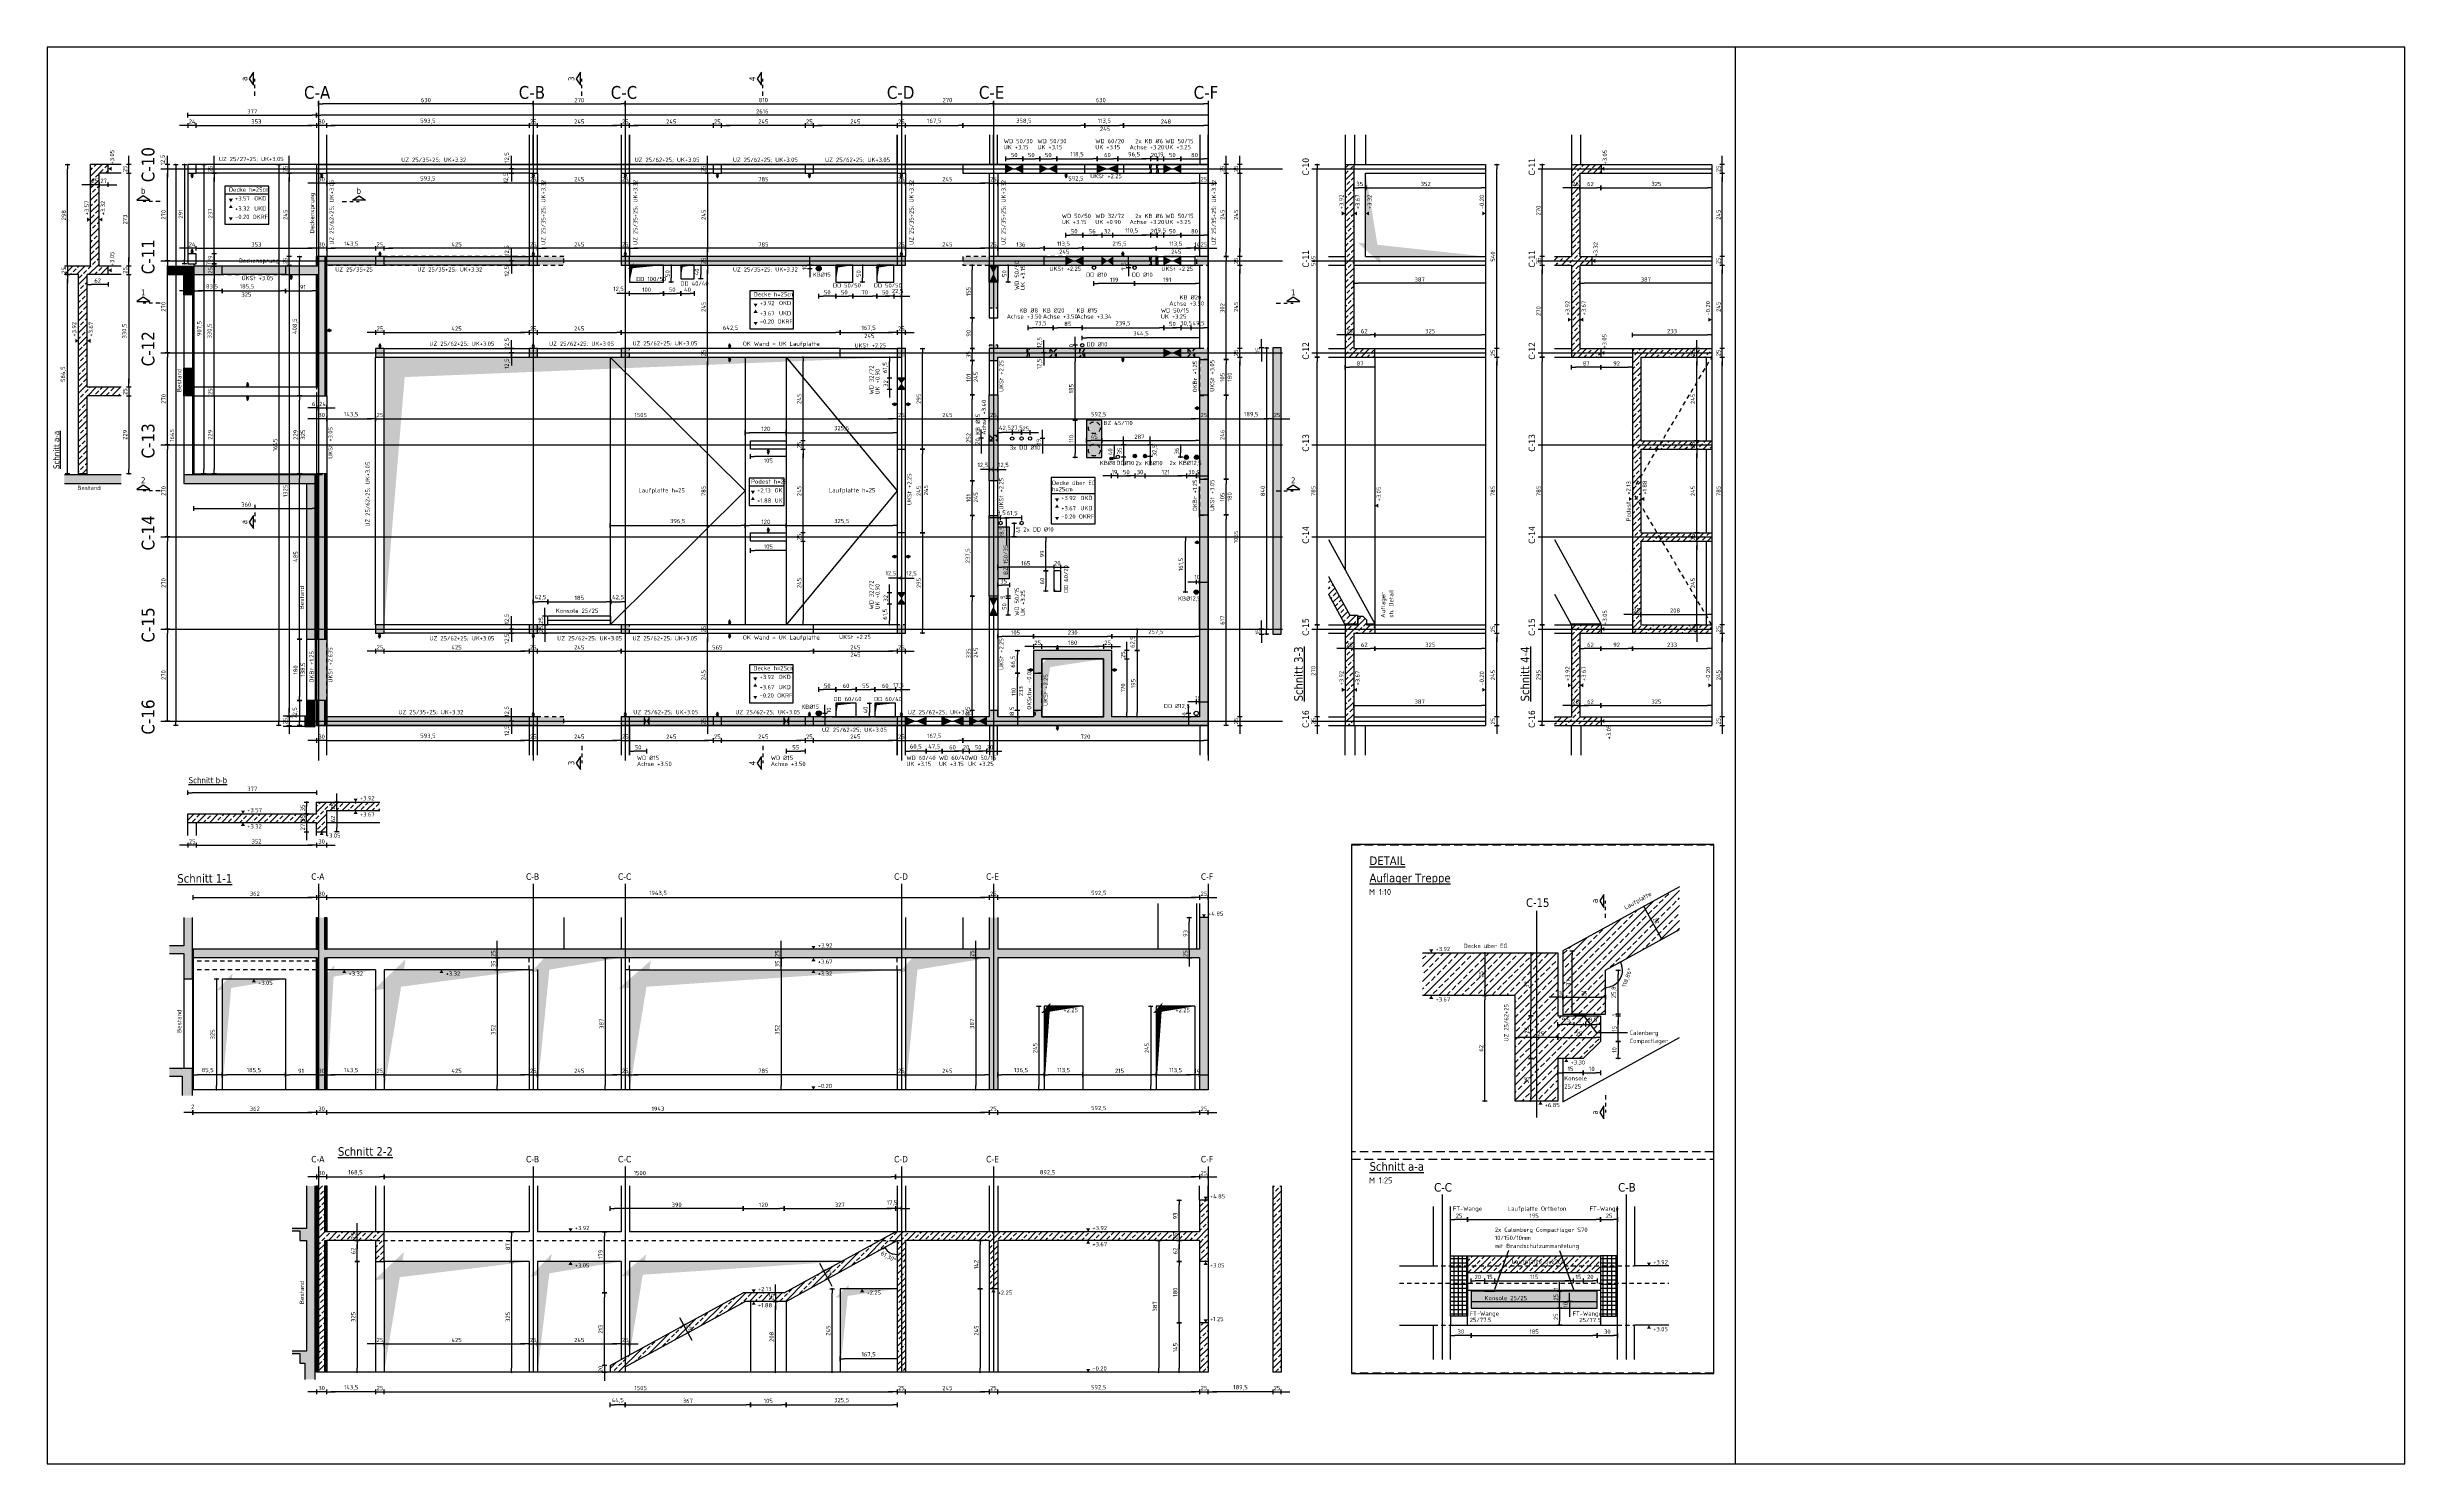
# Model space of a CAD drawing. Extents: x 399 to 532, y -4 to 185.
# Drawn here: x 415.6 to 484.8, y 143.7 to 185.2 of the extents above; entities that cross this region are included whole.
import ezdxf
from ezdxf.enums import TextEntityAlignment as Align

# ---------------------------------------------------------------- set-up
doc = ezdxf.new("R2010")
doc.units = 0
doc.header["$LTSCALE"] = 0.5
doc.header["$MEASUREMENT"] = 0
doc.header["$PDMODE"] = 2
for name, pattern in [('AUSGEZOGEN', [1000.01, 1000, 0.01]), ('DASHDOTSMALL', [1.05, 0.5, -0.25, 0.05, -0.25]), ('HIDDEN', [0.375, 0.25, -0.125]), ('STRICHLINIE', [0.75, 0.5, -0.25]), ('STRICHPUNKT2', [0.55, 0.25, -0.125, 0.05, -0.125]), ('VERDECKT', [0.375, 0.25, -0.125])]:
    doc.linetypes.add(name, pattern=pattern)
doc.layers.get('0').update_dxf_attribs({"linetype": 'CONTINUOUS'})
doc.layers.get('Defpoints').update_dxf_attribs({"linetype": 'CONTINUOUS'})
for name, color, linetype in [('0_H05', 11, 'CONTINUOUS'), ('0_H10', 13, 'CONTINUOUS'), ('ACHSEN', 7, 'CONTINUOUS'), ('BESTAND', 7, 'CONTINUOUS'), ('BET-ANS', 7, 'CONTINUOUS'), ('BETON', 7, 'CONTINUOUS'), ('Brüstung', 7, 'CONTINUOUS'), ('DD', 7, 'CONTINUOUS'), ('Decke', 7, 'CONTINUOUS'), ('Decke Lignatur', 21, 'CONTINUOUS'), ('DRUEBER', 7, 'CONTINUOUS'), ('Fertigteil', 7, 'CONTINUOUS'), ('HILFE', 7, 'CONTINUOUS'), ('HOLZ-ANS', 21, 'CONTINUOUS'), ('KB', 9, 'CONTINUOUS'), ('koten', 7, 'CONTINUOUS'), ('MASSE', 7, 'CONTINUOUS'), ('OBJEKT', 7, 'CONTINUOUS'), ('RAHMEN', 7, 'CONTINUOUS'), ('SCHATTEN', 253, 'CONTINUOUS'), ('SCHNITTE', 7, 'CONTINUOUS'), ('Sichtbeton', 7, 'CONTINUOUS'), ('Sturz', 7, 'CONTINUOUS'), ('TEXT', 7, 'CONTINUOUS'), ('Treppe', 7, 'CONTINUOUS'), ('UZ', 7, 'CONTINUOUS'), ('VERDECKT', 7, 'CONTINUOUS'), ('WD', 7, 'CONTINUOUS')]:
    doc.layers.add(name, color=color, linetype=linetype)
doc.layers.add('ANSICHTSFENSTER', color=7, linetype='CONTINUOUS', plot=False)
doc.layers.add('DETAIL', color=7, linetype='CONTINUOUS', plot=False)
doc.styles.add('HELV', font='tahoma.ttf')
doc.styles.add('TXT', font='isocp.shx')
doc.dimstyles.new('DOT_I', dxfattribs={"dimscale": 0.5, "dimtxt": 0.25, "dimasz": 0.25, "dimexe": 0.1, "dimexo": 0.3, "dimgap": 0.1, "dimtad": 1, "dimdec": 3, "dimzin": 3, "dimtxsty": 'TXT', "dimblk": 'DOT', "dimblk1": 'DOT', "dimblk2": 'DOT', "dimsah": 1, "dimcen": 0.1, "dimse1": 1, "dimse2": 1, "dimazin": 0, "dimtfac": 1, "dimtdec": 4, "dimtix": 1, "dimtmove": 2, "dimatfit": 3, "dimldrblk": 'DOT', "dimfxl": 0.7, "dimfxlon": 1, "dimtvp": 1, "dimtolj": 1, "dimtzin": 0, "dimarcsym": 0})
pattern_1 = [(45, (194.05928, 366.11852), (-0.22097087, 0.22097087), []), (45, (194.28025, 366.11852), (-0.22097087, 0.22097087), [0.15625, -0.078125])]
pattern_2 = [(90, (-219.09345, 116.32204), (-0.125, 0), []), (180, (-219.09345, 116.32204), (-1e-17, -0.125), [])]
pattern_3 = [(45, (0, 121.6197), (-0.1767767, 0.1767767), []), (45, (0.17678, 121.6197), (-0.1767767, 0.1767767), [0.125, -0.0625])]
pattern_4 = [(45, (-2.32559, 121.6197), (-0.1767767, 0.1767767), []), (45, (-2.1488, 121.6197), (-0.1767767, 0.1767767), [0.125, -0.0625])]
pattern_5 = [(45, (-15.04856, 121.6197), (-0.1767767, 0.1767767), []), (45, (-14.87178, 121.6197), (-0.1767767, 0.1767767), [0.125, -0.0625])]
pattern_6 = [(90, (-400, 121.6197), (-0.0625, 0), []), (180, (-400, 121.6197), (-7e-18, -0.0625), [])]
pattern_7 = [(90, (-400.05, 121.6197), (-0.0625, 0), []), (180, (-400.05, 121.6197), (-7e-18, -0.0625), [])]

# ---------------------------------------------------------------- blocks, each defined once
blk = doc.blocks.new('DKB00')
at = {"layer": 'KB', "linetype": 'AUSGEZOGEN'}
h = blk.add_hatch(color=11, dxfattribs=at)
edge = h.paths.add_edge_path()
edge.add_arc((-8.085, 4.67), 0.075, 0, 360)
for points in [[(-0.226, -0.877), (0.224, -0.877), (0.224, 0.22), (-0.226, 0.22)], [(-2.485, -2.92), (-2.835, -2.92), (-2.835, -4.42), (-2.485, -4.42)]]:
    blk.add_hatch(color=11, dxfattribs=at).paths.add_polyline_path(points)
h = blk.add_hatch(color=11, dxfattribs=at)
edge = h.paths.add_edge_path()
edge.add_arc((0.499, -0.905), 0.04, 0, 360)
h = blk.add_hatch(color=11, dxfattribs=at)
edge = h.paths.add_edge_path()
edge.add_arc((1.189, -0.83), 0.05, 0, 360)
h = blk.add_hatch(color=11, dxfattribs=at)
edge = h.paths.add_edge_path()
edge.add_arc((1.489, -0.83), 0.05, 0, 360)
h = blk.add_hatch(color=11, dxfattribs=at)
edge = h.paths.add_edge_path()
edge.add_arc((2.7, -0.865), 0.0625, 0, 360)
h = blk.add_hatch(color=11, dxfattribs=at)
edge = h.paths.add_edge_path()
edge.add_arc((3, -0.865), 0.0625, 0, 360)
h = blk.add_hatch(color=11, dxfattribs=at)
edge = h.paths.add_edge_path()
edge.add_arc((2.99, -4.82), 0.0625, 0, 360)
h = blk.add_hatch(color=11, dxfattribs=at)
edge = h.paths.add_edge_path()
edge.add_arc((-8.085, -8.38), 0.075, 0, 360)
at = {"color": 0, "linetype": 'ByBlock'}
for points in [[(-0.226, -0.877), (0.224, -0.877), (0.224, 0.22), (-0.226, 0.22)], [(-2.485, -2.92), (-2.835, -2.92), (-2.835, -4.42), (-2.485, -4.42)]]:
    blk.add_lwpolyline(points, close=True, dxfattribs=at)
for centre, radius in [((-8.085, 4.67), 0.075), ((0.499, -0.905), 0.04), ((1.189, -0.83), 0.05), ((1.489, -0.83), 0.05), ((2.7, -0.865), 0.0625), ((3, -0.865), 0.0625), ((2.99, -4.82), 0.0625), ((-8.085, -8.38), 0.075)]:
    blk.add_circle(centre, radius, dxfattribs=at)
at = {"layer": 'KB', "color": 8, "linetype": 'HIDDEN'}
for centre in [(0, 0), (0, -0.655)]:
    blk.add_circle(centre, 0.175, dxfattribs=at)
blk = doc.blocks.new('Bestand EG')
at = {"layer": 'BESTAND', "linetype": 'AUSGEZOGEN'}
blk.add_hatch(color=11, dxfattribs=at).paths.add_polyline_path([(-0.4, -16.356), (-0.1, -16.356), (-0.1, -15.6), (-0.35, -15.6), (-0.35, -16.056), (-0.4, -16.056)])
at = {"color": 0, "linetype": 'ByBlock'}
for p, q in [((-3.95, -3.694), (-3.95, -5.844)), ((-3.7, -3.694), (-3.7, -5.844)), ((-3.95, -6.656), (-3.95, -8.98)), ((-3.701, -6.656), (-3.7, -8.98)), ((-0.35, -13.8), (-0.35, -15.6)), ((-0.1, -13.8), (-0.1, -15.6)), ((-0.4, -16.056), (-1.04, -16.056)), ((-0.4, -16.356), (-1.04, -16.356))]:
    blk.add_line(p, q, dxfattribs=at)
blk.add_lwpolyline([(-4.45, -2.856), (-3.7, -2.856), (-3.7, -3.694), (-3.95, -3.694), (-3.95, -3.106), (-4.45, -3.106)], dxfattribs=at)
for points in [[(-3.7, -5.844), (-3.7, -6.656), (-3.95, -6.656), (-3.95, -5.844)], [(-0.1, -13.8), (-0.1, -8.98), (-3.95, -8.98), (-3.95, -9.23), (-0.35, -9.23), (-0.35, -13.8)], [(-0.4, -16.356), (-0.1, -16.356), (-0.1, -15.6), (-0.35, -15.6), (-0.35, -16.056), (-0.4, -16.056)]]:
    blk.add_lwpolyline(points, close=True, dxfattribs=at)
at = {"layer": 'BESTAND', "color": 11, "linetype": 'AUSGEZOGEN'}
for points in [[(-3.95, -3.106), (-3.7, -2.856), (-4.45, -3.106), (-4.45, -2.856)], [(-3.95, -3.694), (-3.7, -3.694), (-3.95, -3.106), (-3.7, -2.856)], [(-3.95, -6.656), (-3.7, -6.656), (-3.95, -5.844), (-3.7, -5.844)], [(-0.35, -9.23), (-0.1, -8.98), (-3.95, -9.23), (-3.95, -8.98)], [(-0.35, -13.8), (-0.1, -13.8), (-0.35, -9.23), (-0.1, -8.98)]]:
    blk.add_solid(points, dxfattribs=at)
blk = doc.blocks.new('Beton 1.OG')
at = {"color": 0, "linetype": 'ByBlock', "flags": 128}
for points in [[(7.26, 13.75), (0, 13.75), (0, 13.47), (-3.6, 13.47), (-3.6, 13.22), (0, 13.22), (0, 9.669), (0.3, 9.669), (0.3, 13.5), (7.26, 13.5)], [(17.285, 13.75), (8.935, 13.75), (8.935, 13.5), (17.285, 13.5)], [(19.985, 12.25), (19.985, 13.5), (24.685, 13.5), (24.685, 13.75), (18.96, 13.75), (18.96, 13.5), (19.735, 13.5), (19.735, 12.25)], [(26.16, 13.5), (26.16, 13.75), (25.82, 13.75), (25.82, 13.5)], [(26.16, 10.73), (26.16, 11.05), (19.985, 11.05), (19.985, 11.15), (19.735, 11.15), (19.735, 10.7), (19.985, 10.7), (19.985, 10.8), (25.91, 10.8), (25.91, 10.73)], [(28.055, 2.675), (28.305, 2.675), (28.305, 11.075), (28.055, 11.075)], [(1.735, 10.8), (1.985, 10.8), (1.985, 11.05), (1.735, 11.05)], [(6.235, 10.8), (6.485, 10.8), (6.485, 11.05), (6.235, 11.05)], [(8.935, 10.8), (9.185, 10.8), (9.185, 11.05), (8.935, 11.05)], [(17.035, 10.8), (17.285, 10.8), (17.285, 11.05), (17.035, 11.05)], [(25.91, 9.68), (25.91, 7.22), (26.16, 7.22), (26.16, 9.68)], [(7.26, 0.25), (0.3, 0.25), (0.3, 7.345), (0, 7.345), (0, 0), (7.26, 0)], [(25.91, 6.17), (25.91, 0.25), (23.335, 0.25), (23.335, 2.2), (21.035, 2.2), (21.035, 1.535), (21.285, 1.535), (21.285, 1.95), (23.085, 1.95), (23.085, 0.25), (21.285, 0.25), (21.285, 0.435), (21.035, 0.435), (21.035, 0.25), (19.985, 0.25), (19.985, 0.435), (19.735, 0.435), (19.735, 0.25), (18.96, 0.25), (18.96, 0), (26.16, 0), (26.16, 6.17)], [(1.735, 2.7), (1.985, 2.7), (1.985, 2.95), (1.735, 2.95)], [(6.235, 2.7), (6.485, 2.7), (6.485, 2.95), (6.235, 2.95)], [(8.935, 2.7), (9.185, 2.7), (9.185, 2.95), (8.935, 2.95)], [(17.035, 2.7), (17.285, 2.7), (17.285, 2.95), (17.035, 2.95)], [(17.285, 0.25), (8.935, 0.25), (8.935, 0), (17.285, 0)]]:
    blk.add_lwpolyline(points, close=True, dxfattribs=at)
at = {"color": 0, "linetype": 'ByBlock'}
for points in [[(19.985, 7.17), (19.735, 7.17), (19.735, 9.69), (19.985, 9.69)], [(19.985, 3.785), (19.735, 3.785), (19.735, 6.16), (19.985, 6.16)]]:
    blk.add_lwpolyline(points, close=True, dxfattribs=at)
blk = doc.blocks.new('Beton 1.OG Brüstung')
at = {"color": 0, "linetype": 'ByBlock'}
for points in [[(-2.39, 5.135), (-2.39, 4.885), (-1.29, 4.885), (-1.29, 5.135)], [(3.345, 0.01), (4.395, 0.01), (4.395, 0.26), (3.345, 0.26)], [(6.855, 0.01), (7.905, 0.01), (7.905, 0.26), (6.855, 0.26)]]:
    blk.add_lwpolyline(points, close=True, dxfattribs=at)
blk = doc.blocks.new('okrd_o')
at = {"layer": 'koten', "color": 7, "linetype": 'Continuous'}
blk.add_solid([(-0.12, 0.2), (0.12, 0.2), (0, 0)], dxfattribs=at)
at = {"layer": 'koten', "style": 'TXT'}
blk.add_attdef('OKRD', (0.25, 0.1), '', height=0.25, dxfattribs=at)
blk = doc.blocks.new('DOT')
at = {"layer": 'MASSE', "color": 7, "linetype": 'Continuous'}
for p, q in [((0, 0), (-1, 0)), ((0, 0.54), (0, -0.54))]:
    blk.add_line(p, q, dxfattribs=at)
at = {"layer": 'MASSE', "color": 7, "linetype": 'Continuous', "const_width": 0.2}
blk.add_lwpolyline([(-0.1, 0, 1), (0.1, 0, 1)], format="xyb", close=True, dxfattribs=at)
blk = doc.blocks.new('*D567')
at = {"layer": 'Defpoints', "color": 0, "linetype": 'AUSGEZOGEN', "transparency": 16777216}
for p in [(458.697, 156.173), (458.697, 156.173), (459.947, 156.173)]:
    blk.add_point(p, dxfattribs=at)
at = {"layer": 'MASSE', "color": 0, "linetype": 'AUSGEZOGEN', "lineweight": -2, "transparency": 16777216}
blk.add_line((459.822, 156.173), (458.822, 156.173), dxfattribs=at)
at = {"layer": 'MASSE', "color": 0, "linetype": 'AUSGEZOGEN', "lineweight": -2, "transparency": 16777216, "xscale": 0.125, "yscale": 0.125, "zscale": 0.125, "rotation": 180}
blk.add_blockref('DOT', (458.697, 156.173), dxfattribs=at)
at = {"layer": 'MASSE', "color": 0, "linetype": 'AUSGEZOGEN', "lineweight": -2, "transparency": 16777216, "xscale": 0.125, "yscale": 0.125, "zscale": 0.125}
blk.add_blockref('DOT', (459.947, 156.173), dxfattribs=at)
at = {"layer": 'MASSE', "color": 0, "linetype": 'AUSGEZOGEN', "transparency": 16777216, "insert": (459.449, 156.286), "char_height": 0.125, "attachment_point": 5, "style": 'TXT'}
blk.add_mtext('\\A1;25', dxfattribs=at)
blk = doc.blocks.new('*D568')
at = {"layer": 'Defpoints', "color": 0, "linetype": 'AUSGEZOGEN', "transparency": 16777216}
for p in [(459.947, 156.173), (461.197, 156.173), (461.197, 156.173)]:
    blk.add_point(p, dxfattribs=at)
at = {"layer": 'MASSE', "color": 0, "linetype": 'AUSGEZOGEN', "lineweight": -2, "transparency": 16777216}
blk.add_line((460.072, 156.173), (461.072, 156.173), dxfattribs=at)
at = {"layer": 'MASSE', "color": 0, "linetype": 'AUSGEZOGEN', "lineweight": -2, "transparency": 16777216, "xscale": 0.125, "yscale": 0.125, "zscale": 0.125, "rotation": 180}
blk.add_blockref('DOT', (459.947, 156.173), dxfattribs=at)
at = {"layer": 'MASSE', "color": 0, "linetype": 'AUSGEZOGEN', "lineweight": -2, "transparency": 16777216, "xscale": 0.125, "yscale": 0.125, "zscale": 0.125}
blk.add_blockref('DOT', (461.197, 156.173), dxfattribs=at)
at = {"layer": 'MASSE', "color": 0, "linetype": 'AUSGEZOGEN', "transparency": 16777216, "insert": (460.572, 156.286), "char_height": 0.125, "attachment_point": 5, "style": 'TXT'}
blk.add_mtext('\\A1;25', dxfattribs=at)
blk = doc.blocks.new('*D569')
at = {"layer": 'Defpoints', "color": 0, "linetype": 'AUSGEZOGEN', "transparency": 16777216}
for p in [(459.155, 155.56), (459.155, 154.31), (459.155, 154.31)]:
    blk.add_point(p, dxfattribs=at)
at = {"layer": 'MASSE', "color": 0, "linetype": 'AUSGEZOGEN', "lineweight": -2, "transparency": 16777216}
blk.add_line((459.155, 155.435), (459.155, 154.435), dxfattribs=at)
at = {"layer": 'MASSE', "color": 0, "linetype": 'AUSGEZOGEN', "lineweight": -2, "transparency": 16777216, "xscale": 0.125, "yscale": 0.125, "zscale": 0.125}
for p, rotation in [((459.155, 155.56), 90), ((459.155, 154.31), 270)]:
    blk.add_blockref('DOT', p, dxfattribs=dict(at, rotation=rotation))
at = {"layer": 'MASSE', "color": 0, "linetype": 'AUSGEZOGEN', "transparency": 16777216, "insert": (459.042, 154.935), "char_height": 0.125, "attachment_point": 5, "rotation": 90, "style": 'TXT'}
blk.add_mtext('\\A1;25', dxfattribs=at)
blk = doc.blocks.new('*D570')
at = {"layer": 'Defpoints', "color": 0, "linetype": 'AUSGEZOGEN', "transparency": 16777216}
for p in [(459.155, 156.81), (459.155, 156.81), (459.155, 155.56)]:
    blk.add_point(p, dxfattribs=at)
at = {"layer": 'MASSE', "color": 0, "linetype": 'AUSGEZOGEN', "lineweight": -2, "transparency": 16777216}
blk.add_line((459.155, 155.685), (459.155, 156.685), dxfattribs=at)
at = {"layer": 'MASSE', "color": 0, "linetype": 'AUSGEZOGEN', "lineweight": -2, "transparency": 16777216, "xscale": 0.125, "yscale": 0.125, "zscale": 0.125}
for p, rotation in [((459.155, 156.81), 90), ((459.155, 155.56), 270)]:
    blk.add_blockref('DOT', p, dxfattribs=dict(at, rotation=rotation))
at = {"layer": 'MASSE', "color": 0, "linetype": 'AUSGEZOGEN', "transparency": 16777216, "insert": (459.042, 156.385), "char_height": 0.125, "attachment_point": 5, "rotation": 90, "style": 'TXT'}
blk.add_mtext('\\A1;25', dxfattribs=at)
blk = doc.blocks.new('*D571')
at = {"layer": 'Defpoints', "color": 0, "linetype": 'AUSGEZOGEN', "transparency": 16777216}
for p in [(457.811, 158.66), (457.811, 157.41), (457.811, 157.41)]:
    blk.add_point(p, dxfattribs=at)
at = {"layer": 'MASSE', "color": 0, "linetype": 'AUSGEZOGEN', "lineweight": -2, "transparency": 16777216}
blk.add_line((457.811, 158.535), (457.811, 157.535), dxfattribs=at)
at = {"layer": 'MASSE', "color": 0, "linetype": 'AUSGEZOGEN', "lineweight": -2, "transparency": 16777216, "xscale": 0.125, "yscale": 0.125, "zscale": 0.125}
for p, rotation in [((457.811, 158.66), 90), ((457.811, 157.41), 270)]:
    blk.add_blockref('DOT', p, dxfattribs=dict(at, rotation=rotation))
at = {"layer": 'MASSE', "color": 0, "linetype": 'AUSGEZOGEN', "transparency": 16777216, "insert": (457.698, 158.035), "char_height": 0.125, "attachment_point": 5, "rotation": 90, "style": 'TXT'}
blk.add_mtext('\\A1;25', dxfattribs=at)
blk = doc.blocks.new('*D553')
at = {"layer": 'Defpoints', "color": 0, "linetype": 'AUSGEZOGEN', "transparency": 16777216}
for p in [(456.803, 147.438), (456.803, 147.438), (457.403, 147.438)]:
    blk.add_point(p, dxfattribs=at)
at = {"layer": 'MASSE', "color": 0, "linetype": 'AUSGEZOGEN', "lineweight": -2, "transparency": 16777216}
blk.add_line((457.278, 147.438), (456.928, 147.438), dxfattribs=at)
at = {"layer": 'MASSE', "color": 0, "linetype": 'AUSGEZOGEN', "lineweight": -2, "transparency": 16777216, "xscale": 0.125, "yscale": 0.125, "zscale": 0.125, "rotation": 180}
blk.add_blockref('DOT', (456.803, 147.438), dxfattribs=at)
at = {"layer": 'MASSE', "color": 0, "linetype": 'AUSGEZOGEN', "lineweight": -2, "transparency": 16777216, "xscale": 0.125, "yscale": 0.125, "zscale": 0.125}
blk.add_blockref('DOT', (457.403, 147.438), dxfattribs=at)
at = {"layer": 'MASSE', "color": 0, "linetype": 'AUSGEZOGEN', "transparency": 16777216, "insert": (457.103, 147.551), "char_height": 0.125, "attachment_point": 5, "style": 'TXT'}
blk.add_mtext('\\A1;30', dxfattribs=at)
blk = doc.blocks.new('*D554')
at = {"layer": 'Defpoints', "color": 0, "linetype": 'AUSGEZOGEN', "transparency": 16777216}
for p in [(457.403, 147.438), (461.103, 147.438), (461.103, 147.438)]:
    blk.add_point(p, dxfattribs=at)
at = {"layer": 'MASSE', "color": 0, "linetype": 'AUSGEZOGEN', "lineweight": -2, "transparency": 16777216}
blk.add_line((457.528, 147.438), (460.978, 147.438), dxfattribs=at)
at = {"layer": 'MASSE', "color": 0, "linetype": 'AUSGEZOGEN', "lineweight": -2, "transparency": 16777216, "xscale": 0.125, "yscale": 0.125, "zscale": 0.125, "rotation": 180}
blk.add_blockref('DOT', (457.403, 147.438), dxfattribs=at)
at = {"layer": 'MASSE', "color": 0, "linetype": 'AUSGEZOGEN', "lineweight": -2, "transparency": 16777216, "xscale": 0.125, "yscale": 0.125, "zscale": 0.125}
blk.add_blockref('DOT', (461.103, 147.438), dxfattribs=at)
at = {"layer": 'MASSE', "color": 0, "linetype": 'AUSGEZOGEN', "transparency": 16777216, "insert": (459.253, 147.551), "char_height": 0.125, "attachment_point": 5, "style": 'TXT'}
blk.add_mtext('\\A1;185', dxfattribs=at)
blk = doc.blocks.new('*D555')
at = {"layer": 'Defpoints', "color": 0, "linetype": 'AUSGEZOGEN', "transparency": 16777216}
for p in [(461.103, 147.438), (461.703, 147.438), (461.703, 147.438)]:
    blk.add_point(p, dxfattribs=at)
at = {"layer": 'MASSE', "color": 0, "linetype": 'AUSGEZOGEN', "lineweight": -2, "transparency": 16777216}
blk.add_line((461.228, 147.438), (461.578, 147.438), dxfattribs=at)
at = {"layer": 'MASSE', "color": 0, "linetype": 'AUSGEZOGEN', "lineweight": -2, "transparency": 16777216, "xscale": 0.125, "yscale": 0.125, "zscale": 0.125, "rotation": 180}
blk.add_blockref('DOT', (461.103, 147.438), dxfattribs=at)
at = {"layer": 'MASSE', "color": 0, "linetype": 'AUSGEZOGEN', "lineweight": -2, "transparency": 16777216, "xscale": 0.125, "yscale": 0.125, "zscale": 0.125}
blk.add_blockref('DOT', (461.703, 147.438), dxfattribs=at)
at = {"layer": 'MASSE', "color": 0, "linetype": 'AUSGEZOGEN', "transparency": 16777216, "insert": (461.403, 147.551), "char_height": 0.125, "attachment_point": 5, "style": 'TXT'}
blk.add_mtext('\\A1;30', dxfattribs=at)
blk = doc.blocks.new('*D556')
at = {"layer": 'Defpoints', "color": 0, "linetype": 'AUSGEZOGEN', "transparency": 16777216}
for p in [(460.003, 148.236), (460.003, 147.736), (460.003, 147.736)]:
    blk.add_point(p, dxfattribs=at)
at = {"layer": 'MASSE', "color": 0, "linetype": 'AUSGEZOGEN', "lineweight": -2, "transparency": 16777216}
blk.add_line((460.003, 148.111), (460.003, 147.861), dxfattribs=at)
at = {"layer": 'MASSE', "color": 0, "linetype": 'AUSGEZOGEN', "lineweight": -2, "transparency": 16777216, "xscale": 0.125, "yscale": 0.125, "zscale": 0.125}
for p, rotation in [((460.003, 148.236), 90), ((460.003, 147.736), 270)]:
    blk.add_blockref('DOT', p, dxfattribs=dict(at, rotation=rotation))
at = {"layer": 'MASSE', "color": 0, "linetype": 'AUSGEZOGEN', "transparency": 16777216, "insert": (459.891, 147.986), "char_height": 0.125, "attachment_point": 5, "rotation": 90, "style": 'TXT'}
blk.add_mtext('\\A1;25', dxfattribs=at)
blk = doc.blocks.new('*D557')
at = {"layer": 'Defpoints', "color": 0, "linetype": 'AUSGEZOGEN', "transparency": 16777216}
for p in [(460.003, 148.736), (460.003, 148.736), (460.003, 148.236)]:
    blk.add_point(p, dxfattribs=at)
at = {"layer": 'MASSE', "color": 0, "linetype": 'AUSGEZOGEN', "lineweight": -2, "transparency": 16777216}
blk.add_line((460.003, 148.361), (460.003, 148.611), dxfattribs=at)
at = {"layer": 'MASSE', "color": 0, "linetype": 'AUSGEZOGEN', "lineweight": -2, "transparency": 16777216, "xscale": 0.125, "yscale": 0.125, "zscale": 0.125}
for p, rotation in [((460.003, 148.736), 90), ((460.003, 148.236), 270)]:
    blk.add_blockref('DOT', p, dxfattribs=dict(at, rotation=rotation))
at = {"layer": 'MASSE', "color": 0, "linetype": 'AUSGEZOGEN', "transparency": 16777216, "insert": (459.891, 148.56), "char_height": 0.125, "attachment_point": 5, "rotation": 90, "style": 'TXT'}
blk.add_mtext('\\A1;25', dxfattribs=at)
blk = doc.blocks.new('*D558')
at = {"layer": 'Defpoints', "color": 0, "linetype": 'AUSGEZOGEN', "transparency": 16777216}
for p in [(460.003, 148.756), (460.003, 148.736), (460.003, 148.736)]:
    blk.add_point(p, dxfattribs=at)
at = {"layer": 'MASSE', "color": 0, "linetype": 'AUSGEZOGEN', "lineweight": -2, "transparency": 16777216}
for p, q in [((460.003, 148.881), (460.003, 149.006)), ((460.003, 148.756), (460.003, 148.736)), ((460.003, 148.611), (460.003, 148.486))]:
    blk.add_line(p, q, dxfattribs=at)
at = {"layer": 'MASSE', "color": 0, "linetype": 'AUSGEZOGEN', "lineweight": -2, "transparency": 16777216, "xscale": 0.125, "yscale": 0.125, "zscale": 0.125}
for p, rotation in [((460.003, 148.756), 270), ((460.003, 148.736), 90)]:
    blk.add_blockref('DOT', p, dxfattribs=dict(at, rotation=rotation))
at = {"layer": 'MASSE', "color": 0, "linetype": 'AUSGEZOGEN', "transparency": 16777216, "insert": (459.891, 148.817), "char_height": 0.125, "attachment_point": 5, "rotation": 90, "style": 'TXT'}
blk.add_mtext('\\A1;1', dxfattribs=at)
blk = doc.blocks.new('*D559')
at = {"layer": 'Defpoints', "color": 0, "linetype": 'AUSGEZOGEN', "transparency": 16777216}
for p in [(456.803, 150.838), (456.803, 150.838), (457.303, 150.838)]:
    blk.add_point(p, dxfattribs=at)
at = {"layer": 'MASSE', "color": 0, "linetype": 'AUSGEZOGEN', "lineweight": -2, "transparency": 16777216}
blk.add_line((457.178, 150.838), (456.928, 150.838), dxfattribs=at)
at = {"layer": 'MASSE', "color": 0, "linetype": 'AUSGEZOGEN', "lineweight": -2, "transparency": 16777216, "xscale": 0.125, "yscale": 0.125, "zscale": 0.125, "rotation": 180}
blk.add_blockref('DOT', (456.803, 150.838), dxfattribs=at)
at = {"layer": 'MASSE', "color": 0, "linetype": 'AUSGEZOGEN', "lineweight": -2, "transparency": 16777216, "xscale": 0.125, "yscale": 0.125, "zscale": 0.125}
blk.add_blockref('DOT', (457.303, 150.838), dxfattribs=at)
at = {"layer": 'MASSE', "color": 0, "linetype": 'AUSGEZOGEN', "transparency": 16777216, "insert": (457.053, 150.951), "char_height": 0.125, "attachment_point": 5, "style": 'TXT'}
blk.add_mtext('\\A1;25', dxfattribs=at)
blk = doc.blocks.new('*D560')
at = {"layer": 'Defpoints', "color": 0, "linetype": 'AUSGEZOGEN', "transparency": 16777216}
for p in [(457.303, 150.838), (461.203, 150.838), (461.203, 150.838)]:
    blk.add_point(p, dxfattribs=at)
at = {"layer": 'MASSE', "color": 0, "linetype": 'AUSGEZOGEN', "lineweight": -2, "transparency": 16777216}
blk.add_line((457.428, 150.838), (461.078, 150.838), dxfattribs=at)
at = {"layer": 'MASSE', "color": 0, "linetype": 'AUSGEZOGEN', "lineweight": -2, "transparency": 16777216, "xscale": 0.125, "yscale": 0.125, "zscale": 0.125, "rotation": 180}
blk.add_blockref('DOT', (457.303, 150.838), dxfattribs=at)
at = {"layer": 'MASSE', "color": 0, "linetype": 'AUSGEZOGEN', "lineweight": -2, "transparency": 16777216, "xscale": 0.125, "yscale": 0.125, "zscale": 0.125}
blk.add_blockref('DOT', (461.203, 150.838), dxfattribs=at)
at = {"layer": 'MASSE', "color": 0, "linetype": 'AUSGEZOGEN', "transparency": 16777216, "insert": (459.253, 150.951), "char_height": 0.125, "attachment_point": 5, "style": 'TXT'}
blk.add_mtext('\\A1;195', dxfattribs=at)
blk = doc.blocks.new('*D561')
at = {"layer": 'Defpoints', "color": 0, "linetype": 'AUSGEZOGEN', "transparency": 16777216}
for p in [(461.203, 150.838), (461.703, 150.838), (461.703, 150.838)]:
    blk.add_point(p, dxfattribs=at)
at = {"layer": 'MASSE', "color": 0, "linetype": 'AUSGEZOGEN', "lineweight": -2, "transparency": 16777216}
blk.add_line((461.328, 150.838), (461.578, 150.838), dxfattribs=at)
at = {"layer": 'MASSE', "color": 0, "linetype": 'AUSGEZOGEN', "lineweight": -2, "transparency": 16777216, "xscale": 0.125, "yscale": 0.125, "zscale": 0.125, "rotation": 180}
blk.add_blockref('DOT', (461.203, 150.838), dxfattribs=at)
at = {"layer": 'MASSE', "color": 0, "linetype": 'AUSGEZOGEN', "lineweight": -2, "transparency": 16777216, "xscale": 0.125, "yscale": 0.125, "zscale": 0.125}
blk.add_blockref('DOT', (461.703, 150.838), dxfattribs=at)
at = {"layer": 'MASSE', "color": 0, "linetype": 'AUSGEZOGEN', "transparency": 16777216, "insert": (461.453, 150.951), "char_height": 0.125, "attachment_point": 5, "style": 'TXT'}
blk.add_mtext('\\A1;25', dxfattribs=at)
blk = doc.blocks.new('*D562')
at = {"layer": 'Defpoints', "color": 0, "linetype": 'AUSGEZOGEN', "transparency": 16777216}
for p in [(457.403, 149.043), (457.403, 149.043), (457.803, 149.043)]:
    blk.add_point(p, dxfattribs=at)
at = {"layer": 'MASSE', "color": 0, "linetype": 'AUSGEZOGEN', "lineweight": -2, "transparency": 16777216}
blk.add_line((457.678, 149.043), (457.528, 149.043), dxfattribs=at)
at = {"layer": 'MASSE', "color": 0, "linetype": 'AUSGEZOGEN', "lineweight": -2, "transparency": 16777216, "xscale": 0.125, "yscale": 0.125, "zscale": 0.125, "rotation": 180}
blk.add_blockref('DOT', (457.403, 149.043), dxfattribs=at)
at = {"layer": 'MASSE', "color": 0, "linetype": 'AUSGEZOGEN', "lineweight": -2, "transparency": 16777216, "xscale": 0.125, "yscale": 0.125, "zscale": 0.125}
blk.add_blockref('DOT', (457.803, 149.043), dxfattribs=at)
at = {"layer": 'MASSE', "color": 0, "linetype": 'AUSGEZOGEN', "transparency": 16777216, "insert": (457.603, 149.155), "char_height": 0.125, "attachment_point": 5, "style": 'TXT'}
blk.add_mtext('\\A1;20', dxfattribs=at)
blk = doc.blocks.new('*D563')
at = {"layer": 'Defpoints', "color": 0, "linetype": 'AUSGEZOGEN', "transparency": 16777216}
for p in [(457.803, 149.043), (458.103, 149.043), (458.103, 149.043)]:
    blk.add_point(p, dxfattribs=at)
at = {"layer": 'MASSE', "color": 0, "linetype": 'AUSGEZOGEN', "lineweight": -2, "transparency": 16777216}
for p, q in [((457.678, 149.043), (457.553, 149.043)), ((457.803, 149.043), (458.103, 149.043)), ((458.228, 149.043), (458.353, 149.043))]:
    blk.add_line(p, q, dxfattribs=at)
at = {"layer": 'MASSE', "color": 0, "linetype": 'AUSGEZOGEN', "lineweight": -2, "transparency": 16777216, "xscale": 0.125, "yscale": 0.125, "zscale": 0.125}
blk.add_blockref('DOT', (457.803, 149.043), dxfattribs=at)
at = {"layer": 'MASSE', "color": 0, "linetype": 'AUSGEZOGEN', "lineweight": -2, "transparency": 16777216, "xscale": 0.125, "yscale": 0.125, "zscale": 0.125, "rotation": 180}
blk.add_blockref('DOT', (458.103, 149.043), dxfattribs=at)
at = {"layer": 'MASSE', "color": 0, "linetype": 'AUSGEZOGEN', "transparency": 16777216, "insert": (457.953, 149.155), "char_height": 0.125, "attachment_point": 5, "style": 'TXT'}
blk.add_mtext('\\A1;15', dxfattribs=at)
blk = doc.blocks.new('*D564')
at = {"layer": 'Defpoints', "color": 0, "linetype": 'AUSGEZOGEN', "transparency": 16777216}
for p in [(458.103, 149.043), (460.403, 149.043), (460.403, 149.043)]:
    blk.add_point(p, dxfattribs=at)
at = {"layer": 'MASSE', "color": 0, "linetype": 'AUSGEZOGEN', "lineweight": -2, "transparency": 16777216}
blk.add_line((458.228, 149.043), (460.278, 149.043), dxfattribs=at)
at = {"layer": 'MASSE', "color": 0, "linetype": 'AUSGEZOGEN', "lineweight": -2, "transparency": 16777216, "xscale": 0.125, "yscale": 0.125, "zscale": 0.125, "rotation": 180}
blk.add_blockref('DOT', (458.103, 149.043), dxfattribs=at)
at = {"layer": 'MASSE', "color": 0, "linetype": 'AUSGEZOGEN', "lineweight": -2, "transparency": 16777216, "xscale": 0.125, "yscale": 0.125, "zscale": 0.125}
blk.add_blockref('DOT', (460.403, 149.043), dxfattribs=at)
at = {"layer": 'MASSE', "color": 0, "linetype": 'AUSGEZOGEN', "transparency": 16777216, "insert": (459.253, 149.155), "char_height": 0.125, "attachment_point": 5, "style": 'TXT'}
blk.add_mtext('\\A1;115', dxfattribs=at)
blk = doc.blocks.new('*D565')
at = {"layer": 'Defpoints', "color": 0, "linetype": 'AUSGEZOGEN', "transparency": 16777216}
for p in [(460.403, 149.043), (460.703, 149.043), (460.703, 149.043)]:
    blk.add_point(p, dxfattribs=at)
at = {"layer": 'MASSE', "color": 0, "linetype": 'AUSGEZOGEN', "lineweight": -2, "transparency": 16777216}
for p, q in [((460.278, 149.043), (460.153, 149.043)), ((460.403, 149.043), (460.703, 149.043)), ((460.828, 149.043), (460.953, 149.043))]:
    blk.add_line(p, q, dxfattribs=at)
at = {"layer": 'MASSE', "color": 0, "linetype": 'AUSGEZOGEN', "lineweight": -2, "transparency": 16777216, "xscale": 0.125, "yscale": 0.125, "zscale": 0.125}
blk.add_blockref('DOT', (460.403, 149.043), dxfattribs=at)
at = {"layer": 'MASSE', "color": 0, "linetype": 'AUSGEZOGEN', "lineweight": -2, "transparency": 16777216, "xscale": 0.125, "yscale": 0.125, "zscale": 0.125, "rotation": 180}
blk.add_blockref('DOT', (460.703, 149.043), dxfattribs=at)
at = {"layer": 'MASSE', "color": 0, "linetype": 'AUSGEZOGEN', "transparency": 16777216, "insert": (460.553, 149.155), "char_height": 0.125, "attachment_point": 5, "style": 'TXT'}
blk.add_mtext('\\A1;15', dxfattribs=at)
blk = doc.blocks.new('*D566')
at = {"layer": 'Defpoints', "color": 0, "linetype": 'AUSGEZOGEN', "transparency": 16777216}
for p in [(460.703, 149.043), (461.103, 149.043), (461.103, 149.043)]:
    blk.add_point(p, dxfattribs=at)
at = {"layer": 'MASSE', "color": 0, "linetype": 'AUSGEZOGEN', "lineweight": -2, "transparency": 16777216}
blk.add_line((460.828, 149.043), (460.978, 149.043), dxfattribs=at)
at = {"layer": 'MASSE', "color": 0, "linetype": 'AUSGEZOGEN', "lineweight": -2, "transparency": 16777216, "xscale": 0.125, "yscale": 0.125, "zscale": 0.125, "rotation": 180}
blk.add_blockref('DOT', (460.703, 149.043), dxfattribs=at)
at = {"layer": 'MASSE', "color": 0, "linetype": 'AUSGEZOGEN', "lineweight": -2, "transparency": 16777216, "xscale": 0.125, "yscale": 0.125, "zscale": 0.125}
blk.add_blockref('DOT', (461.103, 149.043), dxfattribs=at)
at = {"layer": 'MASSE', "color": 0, "linetype": 'AUSGEZOGEN', "transparency": 16777216, "insert": (460.903, 149.155), "char_height": 0.125, "attachment_point": 5, "style": 'TXT'}
blk.add_mtext('\\A1;20', dxfattribs=at)
blk = doc.blocks.new('*D544')
at = {"layer": 'Defpoints', "color": 0, "linetype": 'AUSGEZOGEN', "transparency": 16777216}
for p in [(423.531, 183.228), (423.531, 183.228), (449.691, 183.228)]:
    blk.add_point(p, dxfattribs=at)
at = {"layer": 'MASSE', "color": 0, "linetype": 'AUSGEZOGEN', "lineweight": -2, "transparency": 16777216}
blk.add_line((449.566, 183.228), (423.656, 183.228), dxfattribs=at)
at = {"layer": 'MASSE', "color": 0, "linetype": 'AUSGEZOGEN', "lineweight": -2, "transparency": 16777216, "xscale": 0.125, "yscale": 0.125, "zscale": 0.125, "rotation": 180}
blk.add_blockref('DOT', (423.531, 183.228), dxfattribs=at)
at = {"layer": 'MASSE', "color": 0, "linetype": 'AUSGEZOGEN', "lineweight": -2, "transparency": 16777216, "xscale": 0.125, "yscale": 0.125, "zscale": 0.125}
blk.add_blockref('DOT', (449.691, 183.228), dxfattribs=at)
at = {"layer": 'MASSE', "color": 0, "linetype": 'AUSGEZOGEN', "transparency": 16777216, "insert": (436.611, 183.341), "char_height": 0.125, "attachment_point": 5, "style": 'TXT'}
blk.add_mtext('\\A1;2616', dxfattribs=at)
blk = doc.blocks.new('*D545')
at = {"layer": 'Defpoints', "color": 0, "linetype": 'AUSGEZOGEN', "transparency": 16777216}
for p in [(423.531, 181.238), (423.531, 181.238), (423.831, 181.238)]:
    blk.add_point(p, dxfattribs=at)
at = {"layer": 'MASSE', "color": 0, "linetype": 'AUSGEZOGEN', "lineweight": -2, "transparency": 16777216}
for p, q in [((423.406, 181.238), (423.281, 181.238)), ((423.831, 181.238), (423.531, 181.238)), ((423.956, 181.238), (424.081, 181.238))]:
    blk.add_line(p, q, dxfattribs=at)
at = {"layer": 'MASSE', "color": 0, "linetype": 'AUSGEZOGEN', "lineweight": -2, "transparency": 16777216, "xscale": 0.125, "yscale": 0.125, "zscale": 0.125}
blk.add_blockref('DOT', (423.531, 181.238), dxfattribs=at)
at = {"layer": 'MASSE', "color": 0, "linetype": 'AUSGEZOGEN', "lineweight": -2, "transparency": 16777216, "xscale": 0.125, "yscale": 0.125, "zscale": 0.125, "rotation": 180}
blk.add_blockref('DOT', (423.831, 181.238), dxfattribs=at)
at = {"layer": 'MASSE', "color": 0, "linetype": 'AUSGEZOGEN', "transparency": 16777216, "insert": (423.681, 181.351), "char_height": 0.125, "attachment_point": 5, "style": 'TXT'}
blk.add_mtext('\\A1;30', dxfattribs=at)
blk = doc.blocks.new('*D546')
at = {"layer": 'Defpoints', "color": 0, "linetype": 'AUSGEZOGEN', "transparency": 16777216}
for p in [(443.266, 181.238), (443.516, 181.238), (443.516, 181.238)]:
    blk.add_point(p, dxfattribs=at)
at = {"layer": 'MASSE', "color": 0, "linetype": 'AUSGEZOGEN', "lineweight": -2, "transparency": 16777216}
for p, q in [((443.141, 181.238), (443.016, 181.238)), ((443.266, 181.238), (443.516, 181.238)), ((443.641, 181.238), (443.766, 181.238))]:
    blk.add_line(p, q, dxfattribs=at)
at = {"layer": 'MASSE', "color": 0, "linetype": 'AUSGEZOGEN', "lineweight": -2, "transparency": 16777216, "xscale": 0.125, "yscale": 0.125, "zscale": 0.125}
blk.add_blockref('DOT', (443.266, 181.238), dxfattribs=at)
at = {"layer": 'MASSE', "color": 0, "linetype": 'AUSGEZOGEN', "lineweight": -2, "transparency": 16777216, "xscale": 0.125, "yscale": 0.125, "zscale": 0.125, "rotation": 180}
blk.add_blockref('DOT', (443.516, 181.238), dxfattribs=at)
at = {"layer": 'MASSE', "color": 0, "linetype": 'AUSGEZOGEN', "transparency": 16777216, "insert": (443.391, 181.351), "char_height": 0.125, "attachment_point": 5, "style": 'TXT'}
blk.add_mtext('\\A1;25', dxfattribs=at)
blk = doc.blocks.new('*D547')
at = {"layer": 'Defpoints', "color": 0, "linetype": 'AUSGEZOGEN', "transparency": 16777216}
for p in [(443.516, 181.238), (449.441, 181.238), (449.441, 181.238)]:
    blk.add_point(p, dxfattribs=at)
at = {"layer": 'MASSE', "color": 0, "linetype": 'AUSGEZOGEN', "lineweight": -2, "transparency": 16777216}
blk.add_line((443.641, 181.238), (449.316, 181.238), dxfattribs=at)
at = {"layer": 'MASSE', "color": 0, "linetype": 'AUSGEZOGEN', "lineweight": -2, "transparency": 16777216, "xscale": 0.125, "yscale": 0.125, "zscale": 0.125, "rotation": 180}
blk.add_blockref('DOT', (443.516, 181.238), dxfattribs=at)
at = {"layer": 'MASSE', "color": 0, "linetype": 'AUSGEZOGEN', "lineweight": -2, "transparency": 16777216, "xscale": 0.125, "yscale": 0.125, "zscale": 0.125}
blk.add_blockref('DOT', (449.441, 181.238), dxfattribs=at)
at = {"layer": 'MASSE', "color": 0, "linetype": 'AUSGEZOGEN', "transparency": 16777216, "insert": (445.811, 181.36), "char_height": 0.125, "attachment_point": 5, "style": 'TXT'}
blk.add_mtext('\\A1;592,5', dxfattribs=at)
blk = doc.blocks.new('*D548')
at = {"layer": 'Defpoints', "color": 0, "linetype": 'AUSGEZOGEN', "transparency": 16777216}
for p in [(449.441, 181.238), (449.691, 181.238), (449.691, 181.238)]:
    blk.add_point(p, dxfattribs=at)
at = {"layer": 'MASSE', "color": 0, "linetype": 'AUSGEZOGEN', "lineweight": -2, "transparency": 16777216}
for p, q in [((449.316, 181.238), (449.191, 181.238)), ((449.441, 181.238), (449.691, 181.238)), ((449.816, 181.238), (449.941, 181.238))]:
    blk.add_line(p, q, dxfattribs=at)
at = {"layer": 'MASSE', "color": 0, "linetype": 'AUSGEZOGEN', "lineweight": -2, "transparency": 16777216, "xscale": 0.125, "yscale": 0.125, "zscale": 0.125}
blk.add_blockref('DOT', (449.441, 181.238), dxfattribs=at)
at = {"layer": 'MASSE', "color": 0, "linetype": 'AUSGEZOGEN', "lineweight": -2, "transparency": 16777216, "xscale": 0.125, "yscale": 0.125, "zscale": 0.125, "rotation": 180}
blk.add_blockref('DOT', (449.691, 181.238), dxfattribs=at)
at = {"layer": 'MASSE', "color": 0, "linetype": 'AUSGEZOGEN', "transparency": 16777216, "insert": (449.566, 181.351), "char_height": 0.125, "attachment_point": 5, "style": 'TXT'}
blk.add_mtext('\\A1;25', dxfattribs=at)
blk = doc.blocks.new('*D549')
at = {"layer": 'Defpoints', "color": 0, "linetype": 'AUSGEZOGEN', "transparency": 16777216}
for p in [(440.816, 182.928), (442.491, 182.928), (442.491, 182.928)]:
    blk.add_point(p, dxfattribs=at)
at = {"layer": 'MASSE', "color": 0, "linetype": 'AUSGEZOGEN', "lineweight": -2, "transparency": 16777216}
blk.add_line((440.941, 182.928), (442.366, 182.928), dxfattribs=at)
at = {"layer": 'MASSE', "color": 0, "linetype": 'AUSGEZOGEN', "lineweight": -2, "transparency": 16777216, "xscale": 0.125, "yscale": 0.125, "zscale": 0.125, "rotation": 180}
blk.add_blockref('DOT', (440.816, 182.928), dxfattribs=at)
at = {"layer": 'MASSE', "color": 0, "linetype": 'AUSGEZOGEN', "lineweight": -2, "transparency": 16777216, "xscale": 0.125, "yscale": 0.125, "zscale": 0.125}
blk.add_blockref('DOT', (442.491, 182.928), dxfattribs=at)
at = {"layer": 'MASSE', "color": 0, "linetype": 'AUSGEZOGEN', "transparency": 16777216, "insert": (441.654, 183.05), "char_height": 0.125, "attachment_point": 5, "style": 'TXT'}
blk.add_mtext('\\A1;167,5', dxfattribs=at)
blk = doc.blocks.new('*D550')
at = {"layer": 'Defpoints', "color": 0, "linetype": 'AUSGEZOGEN', "transparency": 16777216}
for p in [(442.491, 182.928), (446.076, 182.928), (446.076, 182.928)]:
    blk.add_point(p, dxfattribs=at)
at = {"layer": 'MASSE', "color": 0, "linetype": 'AUSGEZOGEN', "lineweight": -2, "transparency": 16777216}
blk.add_line((442.616, 182.928), (445.951, 182.928), dxfattribs=at)
at = {"layer": 'MASSE', "color": 0, "linetype": 'AUSGEZOGEN', "lineweight": -2, "transparency": 16777216, "xscale": 0.125, "yscale": 0.125, "zscale": 0.125, "rotation": 180}
blk.add_blockref('DOT', (442.491, 182.928), dxfattribs=at)
at = {"layer": 'MASSE', "color": 0, "linetype": 'AUSGEZOGEN', "lineweight": -2, "transparency": 16777216, "xscale": 0.125, "yscale": 0.125, "zscale": 0.125}
blk.add_blockref('DOT', (446.076, 182.928), dxfattribs=at)
at = {"layer": 'MASSE', "color": 0, "linetype": 'AUSGEZOGEN', "transparency": 16777216, "insert": (444.284, 183.05), "char_height": 0.125, "attachment_point": 5, "style": 'TXT'}
blk.add_mtext('\\A1;358,5', dxfattribs=at)
blk = doc.blocks.new('*D551')
at = {"layer": 'Defpoints', "color": 0, "linetype": 'AUSGEZOGEN', "transparency": 16777216}
for p in [(446.076, 182.928), (447.211, 182.928), (447.211, 182.928)]:
    blk.add_point(p, dxfattribs=at)
at = {"layer": 'MASSE', "color": 0, "linetype": 'AUSGEZOGEN', "lineweight": -2, "transparency": 16777216}
blk.add_line((446.201, 182.928), (447.086, 182.928), dxfattribs=at)
at = {"layer": 'MASSE', "color": 0, "linetype": 'AUSGEZOGEN', "lineweight": -2, "transparency": 16777216, "xscale": 0.125, "yscale": 0.125, "zscale": 0.125, "rotation": 180}
blk.add_blockref('DOT', (446.076, 182.928), dxfattribs=at)
at = {"layer": 'MASSE', "color": 0, "linetype": 'AUSGEZOGEN', "lineweight": -2, "transparency": 16777216, "xscale": 0.125, "yscale": 0.125, "zscale": 0.125}
blk.add_blockref('DOT', (447.211, 182.928), dxfattribs=at)
at = {"layer": 'MASSE', "color": 0, "linetype": 'AUSGEZOGEN', "transparency": 16777216, "insert": (446.644, 183.05), "char_height": 0.125, "attachment_point": 5, "style": 'TXT'}
blk.add_mtext('\\A1;113,5', dxfattribs=at)
blk = doc.blocks.new('*D552')
at = {"layer": 'Defpoints', "color": 0, "linetype": 'AUSGEZOGEN', "transparency": 16777216}
for p in [(447.211, 182.928), (449.691, 182.928), (449.691, 182.928)]:
    blk.add_point(p, dxfattribs=at)
at = {"layer": 'MASSE', "color": 0, "linetype": 'AUSGEZOGEN', "lineweight": -2, "transparency": 16777216}
blk.add_line((447.336, 182.928), (449.566, 182.928), dxfattribs=at)
at = {"layer": 'MASSE', "color": 0, "linetype": 'AUSGEZOGEN', "lineweight": -2, "transparency": 16777216, "xscale": 0.125, "yscale": 0.125, "zscale": 0.125, "rotation": 180}
blk.add_blockref('DOT', (447.211, 182.928), dxfattribs=at)
at = {"layer": 'MASSE', "color": 0, "linetype": 'AUSGEZOGEN', "lineweight": -2, "transparency": 16777216, "xscale": 0.125, "yscale": 0.125, "zscale": 0.125}
blk.add_blockref('DOT', (449.691, 182.928), dxfattribs=at)
at = {"layer": 'MASSE', "color": 0, "linetype": 'AUSGEZOGEN', "transparency": 16777216, "insert": (448.451, 183.041), "char_height": 0.125, "attachment_point": 5, "style": 'TXT'}
blk.add_mtext('\\A1;248', dxfattribs=at)
blk = doc.blocks.new('*D489')
at = {"layer": 'Defpoints', "color": 0, "linetype": 'AUSGEZOGEN', "transparency": 16777216}
for p in [(440.816, 181.238), (443.266, 181.238), (443.266, 181.238)]:
    blk.add_point(p, dxfattribs=at)
at = {"layer": 'MASSE', "color": 0, "linetype": 'AUSGEZOGEN', "lineweight": -2, "transparency": 16777216}
blk.add_line((440.941, 181.238), (443.141, 181.238), dxfattribs=at)
at = {"layer": 'MASSE', "color": 0, "linetype": 'AUSGEZOGEN', "lineweight": -2, "transparency": 16777216, "xscale": 0.125, "yscale": 0.125, "zscale": 0.125, "rotation": 180}
blk.add_blockref('DOT', (440.816, 181.238), dxfattribs=at)
at = {"layer": 'MASSE', "color": 0, "linetype": 'AUSGEZOGEN', "lineweight": -2, "transparency": 16777216, "xscale": 0.125, "yscale": 0.125, "zscale": 0.125}
blk.add_blockref('DOT', (443.266, 181.238), dxfattribs=at)
at = {"layer": 'MASSE', "color": 0, "linetype": 'AUSGEZOGEN', "transparency": 16777216, "insert": (442.041, 181.351), "char_height": 0.125, "attachment_point": 5, "style": 'TXT'}
blk.add_mtext('\\A1;245', dxfattribs=at)
blk = doc.blocks.new('*D490')
at = {"layer": 'Defpoints', "color": 0, "linetype": 'AUSGEZOGEN', "transparency": 16777216}
for p in [(440.566, 181.238), (440.566, 181.238), (440.816, 181.238)]:
    blk.add_point(p, dxfattribs=at)
at = {"layer": 'MASSE', "color": 0, "linetype": 'AUSGEZOGEN', "lineweight": -2, "transparency": 16777216}
for p, q in [((440.441, 181.238), (440.316, 181.238)), ((440.816, 181.238), (440.566, 181.238)), ((440.941, 181.238), (441.066, 181.238))]:
    blk.add_line(p, q, dxfattribs=at)
at = {"layer": 'MASSE', "color": 0, "linetype": 'AUSGEZOGEN', "lineweight": -2, "transparency": 16777216, "xscale": 0.125, "yscale": 0.125, "zscale": 0.125}
blk.add_blockref('DOT', (440.566, 181.238), dxfattribs=at)
at = {"layer": 'MASSE', "color": 0, "linetype": 'AUSGEZOGEN', "lineweight": -2, "transparency": 16777216, "xscale": 0.125, "yscale": 0.125, "zscale": 0.125, "rotation": 180}
blk.add_blockref('DOT', (440.816, 181.238), dxfattribs=at)
at = {"layer": 'MASSE', "color": 0, "linetype": 'AUSGEZOGEN', "transparency": 16777216, "insert": (440.691, 181.351), "char_height": 0.125, "attachment_point": 5, "style": 'TXT'}
blk.add_mtext('\\A1;25', dxfattribs=at)
blk = doc.blocks.new('*D491')
at = {"layer": 'Defpoints', "color": 0, "linetype": 'AUSGEZOGEN', "transparency": 16777216}
for p in [(432.716, 181.238), (432.716, 181.238), (440.566, 181.238)]:
    blk.add_point(p, dxfattribs=at)
at = {"layer": 'MASSE', "color": 0, "linetype": 'AUSGEZOGEN', "lineweight": -2, "transparency": 16777216}
blk.add_line((440.441, 181.238), (432.841, 181.238), dxfattribs=at)
at = {"layer": 'MASSE', "color": 0, "linetype": 'AUSGEZOGEN', "lineweight": -2, "transparency": 16777216, "xscale": 0.125, "yscale": 0.125, "zscale": 0.125, "rotation": 180}
blk.add_blockref('DOT', (432.716, 181.238), dxfattribs=at)
at = {"layer": 'MASSE', "color": 0, "linetype": 'AUSGEZOGEN', "lineweight": -2, "transparency": 16777216, "xscale": 0.125, "yscale": 0.125, "zscale": 0.125}
blk.add_blockref('DOT', (440.566, 181.238), dxfattribs=at)
at = {"layer": 'MASSE', "color": 0, "linetype": 'AUSGEZOGEN', "transparency": 16777216, "insert": (436.641, 181.351), "char_height": 0.125, "attachment_point": 5, "style": 'TXT'}
blk.add_mtext('\\A1;785', dxfattribs=at)
blk = doc.blocks.new('*D492')
at = {"layer": 'Defpoints', "color": 0, "linetype": 'AUSGEZOGEN', "transparency": 16777216}
for p in [(432.466, 181.238), (432.466, 181.238), (432.716, 181.238)]:
    blk.add_point(p, dxfattribs=at)
at = {"layer": 'MASSE', "color": 0, "linetype": 'AUSGEZOGEN', "lineweight": -2, "transparency": 16777216}
for p, q in [((432.341, 181.238), (432.216, 181.238)), ((432.716, 181.238), (432.466, 181.238)), ((432.841, 181.238), (432.966, 181.238))]:
    blk.add_line(p, q, dxfattribs=at)
at = {"layer": 'MASSE', "color": 0, "linetype": 'AUSGEZOGEN', "lineweight": -2, "transparency": 16777216, "xscale": 0.125, "yscale": 0.125, "zscale": 0.125}
blk.add_blockref('DOT', (432.466, 181.238), dxfattribs=at)
at = {"layer": 'MASSE', "color": 0, "linetype": 'AUSGEZOGEN', "lineweight": -2, "transparency": 16777216, "xscale": 0.125, "yscale": 0.125, "zscale": 0.125, "rotation": 180}
blk.add_blockref('DOT', (432.716, 181.238), dxfattribs=at)
at = {"layer": 'MASSE', "color": 0, "linetype": 'AUSGEZOGEN', "transparency": 16777216, "insert": (432.591, 181.351), "char_height": 0.125, "attachment_point": 5, "style": 'TXT'}
blk.add_mtext('\\A1;25', dxfattribs=at)
blk = doc.blocks.new('*D493')
at = {"layer": 'Defpoints', "color": 0, "linetype": 'AUSGEZOGEN', "transparency": 16777216}
for p in [(430.016, 181.238), (430.016, 181.238), (432.466, 181.238)]:
    blk.add_point(p, dxfattribs=at)
at = {"layer": 'MASSE', "color": 0, "linetype": 'AUSGEZOGEN', "lineweight": -2, "transparency": 16777216}
blk.add_line((432.341, 181.238), (430.141, 181.238), dxfattribs=at)
at = {"layer": 'MASSE', "color": 0, "linetype": 'AUSGEZOGEN', "lineweight": -2, "transparency": 16777216, "xscale": 0.125, "yscale": 0.125, "zscale": 0.125, "rotation": 180}
blk.add_blockref('DOT', (430.016, 181.238), dxfattribs=at)
at = {"layer": 'MASSE', "color": 0, "linetype": 'AUSGEZOGEN', "lineweight": -2, "transparency": 16777216, "xscale": 0.125, "yscale": 0.125, "zscale": 0.125}
blk.add_blockref('DOT', (432.466, 181.238), dxfattribs=at)
at = {"layer": 'MASSE', "color": 0, "linetype": 'AUSGEZOGEN', "transparency": 16777216, "insert": (431.241, 181.351), "char_height": 0.125, "attachment_point": 5, "style": 'TXT'}
blk.add_mtext('\\A1;245', dxfattribs=at)
blk = doc.blocks.new('*D534')
at = {"layer": 'Defpoints', "color": 0, "linetype": 'AUSGEZOGEN', "transparency": 16777216}
for p in [(429.766, 181.238), (429.766, 181.238), (430.016, 181.238)]:
    blk.add_point(p, dxfattribs=at)
at = {"layer": 'MASSE', "color": 0, "linetype": 'AUSGEZOGEN', "lineweight": -2, "transparency": 16777216}
for p, q in [((429.641, 181.238), (429.516, 181.238)), ((430.016, 181.238), (429.766, 181.238)), ((430.141, 181.238), (430.266, 181.238))]:
    blk.add_line(p, q, dxfattribs=at)
at = {"layer": 'MASSE', "color": 0, "linetype": 'AUSGEZOGEN', "lineweight": -2, "transparency": 16777216, "xscale": 0.125, "yscale": 0.125, "zscale": 0.125}
blk.add_blockref('DOT', (429.766, 181.238), dxfattribs=at)
at = {"layer": 'MASSE', "color": 0, "linetype": 'AUSGEZOGEN', "lineweight": -2, "transparency": 16777216, "xscale": 0.125, "yscale": 0.125, "zscale": 0.125, "rotation": 180}
blk.add_blockref('DOT', (430.016, 181.238), dxfattribs=at)
at = {"layer": 'MASSE', "color": 0, "linetype": 'AUSGEZOGEN', "transparency": 16777216, "insert": (429.891, 181.351), "char_height": 0.125, "attachment_point": 5, "style": 'TXT'}
blk.add_mtext('\\A1;25', dxfattribs=at)
blk = doc.blocks.new('*D535')
at = {"layer": 'Defpoints', "color": 0, "linetype": 'AUSGEZOGEN', "transparency": 16777216}
for p in [(423.831, 181.238), (423.831, 181.238), (429.766, 181.238)]:
    blk.add_point(p, dxfattribs=at)
at = {"layer": 'MASSE', "color": 0, "linetype": 'AUSGEZOGEN', "lineweight": -2, "transparency": 16777216}
blk.add_line((429.641, 181.238), (423.956, 181.238), dxfattribs=at)
at = {"layer": 'MASSE', "color": 0, "linetype": 'AUSGEZOGEN', "lineweight": -2, "transparency": 16777216, "xscale": 0.125, "yscale": 0.125, "zscale": 0.125, "rotation": 180}
blk.add_blockref('DOT', (423.831, 181.238), dxfattribs=at)
at = {"layer": 'MASSE', "color": 0, "linetype": 'AUSGEZOGEN', "lineweight": -2, "transparency": 16777216, "xscale": 0.125, "yscale": 0.125, "zscale": 0.125}
blk.add_blockref('DOT', (429.766, 181.238), dxfattribs=at)
at = {"layer": 'MASSE', "color": 0, "linetype": 'AUSGEZOGEN', "transparency": 16777216, "insert": (426.799, 181.36), "char_height": 0.125, "attachment_point": 5, "style": 'TXT'}
blk.add_mtext('\\A1;593,5', dxfattribs=at)
blk = doc.blocks.new('*D536')
at = {"layer": 'Defpoints', "color": 0, "linetype": 'AUSGEZOGEN', "transparency": 16777216}
for p in [(440.566, 182.928), (440.816, 182.928), (440.816, 182.928)]:
    blk.add_point(p, dxfattribs=at)
at = {"layer": 'MASSE', "color": 0, "linetype": 'AUSGEZOGEN', "lineweight": -2, "transparency": 16777216}
for p, q in [((440.441, 182.928), (440.316, 182.928)), ((440.566, 182.928), (440.816, 182.928)), ((440.941, 182.928), (441.066, 182.928))]:
    blk.add_line(p, q, dxfattribs=at)
at = {"layer": 'MASSE', "color": 0, "linetype": 'AUSGEZOGEN', "lineweight": -2, "transparency": 16777216, "xscale": 0.125, "yscale": 0.125, "zscale": 0.125}
blk.add_blockref('DOT', (440.566, 182.928), dxfattribs=at)
at = {"layer": 'MASSE', "color": 0, "linetype": 'AUSGEZOGEN', "lineweight": -2, "transparency": 16777216, "xscale": 0.125, "yscale": 0.125, "zscale": 0.125, "rotation": 180}
blk.add_blockref('DOT', (440.816, 182.928), dxfattribs=at)
at = {"layer": 'MASSE', "color": 0, "linetype": 'AUSGEZOGEN', "transparency": 16777216, "insert": (440.691, 183.041), "char_height": 0.125, "attachment_point": 5, "style": 'TXT'}
blk.add_mtext('\\A1;25', dxfattribs=at)
blk = doc.blocks.new('*D537')
at = {"layer": 'Defpoints', "color": 0, "linetype": 'AUSGEZOGEN', "transparency": 16777216}
for p in [(438.116, 182.928), (438.116, 182.928), (440.566, 182.928)]:
    blk.add_point(p, dxfattribs=at)
at = {"layer": 'MASSE', "color": 0, "linetype": 'AUSGEZOGEN', "lineweight": -2, "transparency": 16777216}
blk.add_line((440.441, 182.928), (438.241, 182.928), dxfattribs=at)
at = {"layer": 'MASSE', "color": 0, "linetype": 'AUSGEZOGEN', "lineweight": -2, "transparency": 16777216, "xscale": 0.125, "yscale": 0.125, "zscale": 0.125, "rotation": 180}
blk.add_blockref('DOT', (438.116, 182.928), dxfattribs=at)
at = {"layer": 'MASSE', "color": 0, "linetype": 'AUSGEZOGEN', "lineweight": -2, "transparency": 16777216, "xscale": 0.125, "yscale": 0.125, "zscale": 0.125}
blk.add_blockref('DOT', (440.566, 182.928), dxfattribs=at)
at = {"layer": 'MASSE', "color": 0, "linetype": 'AUSGEZOGEN', "transparency": 16777216, "insert": (439.341, 183.041), "char_height": 0.125, "attachment_point": 5, "style": 'TXT'}
blk.add_mtext('\\A1;245', dxfattribs=at)
blk = doc.blocks.new('*D538')
at = {"layer": 'Defpoints', "color": 0, "linetype": 'AUSGEZOGEN', "transparency": 16777216}
for p in [(437.866, 182.928), (437.866, 182.928), (438.116, 182.928)]:
    blk.add_point(p, dxfattribs=at)
at = {"layer": 'MASSE', "color": 0, "linetype": 'AUSGEZOGEN', "lineweight": -2, "transparency": 16777216}
for p, q in [((437.741, 182.928), (437.616, 182.928)), ((438.116, 182.928), (437.866, 182.928)), ((438.241, 182.928), (438.366, 182.928))]:
    blk.add_line(p, q, dxfattribs=at)
at = {"layer": 'MASSE', "color": 0, "linetype": 'AUSGEZOGEN', "lineweight": -2, "transparency": 16777216, "xscale": 0.125, "yscale": 0.125, "zscale": 0.125}
blk.add_blockref('DOT', (437.866, 182.928), dxfattribs=at)
at = {"layer": 'MASSE', "color": 0, "linetype": 'AUSGEZOGEN', "lineweight": -2, "transparency": 16777216, "xscale": 0.125, "yscale": 0.125, "zscale": 0.125, "rotation": 180}
blk.add_blockref('DOT', (438.116, 182.928), dxfattribs=at)
at = {"layer": 'MASSE', "color": 0, "linetype": 'AUSGEZOGEN', "transparency": 16777216, "insert": (437.991, 183.041), "char_height": 0.125, "attachment_point": 5, "style": 'TXT'}
blk.add_mtext('\\A1;25', dxfattribs=at)
blk = doc.blocks.new('*D539')
at = {"layer": 'Defpoints', "color": 0, "linetype": 'AUSGEZOGEN', "transparency": 16777216}
for p in [(435.416, 182.928), (435.416, 182.928), (437.866, 182.928)]:
    blk.add_point(p, dxfattribs=at)
at = {"layer": 'MASSE', "color": 0, "linetype": 'AUSGEZOGEN', "lineweight": -2, "transparency": 16777216}
blk.add_line((437.741, 182.928), (435.541, 182.928), dxfattribs=at)
at = {"layer": 'MASSE', "color": 0, "linetype": 'AUSGEZOGEN', "lineweight": -2, "transparency": 16777216, "xscale": 0.125, "yscale": 0.125, "zscale": 0.125, "rotation": 180}
blk.add_blockref('DOT', (435.416, 182.928), dxfattribs=at)
at = {"layer": 'MASSE', "color": 0, "linetype": 'AUSGEZOGEN', "lineweight": -2, "transparency": 16777216, "xscale": 0.125, "yscale": 0.125, "zscale": 0.125}
blk.add_blockref('DOT', (437.866, 182.928), dxfattribs=at)
at = {"layer": 'MASSE', "color": 0, "linetype": 'AUSGEZOGEN', "transparency": 16777216, "insert": (436.641, 183.041), "char_height": 0.125, "attachment_point": 5, "style": 'TXT'}
blk.add_mtext('\\A1;245', dxfattribs=at)
blk = doc.blocks.new('*D540')
at = {"layer": 'Defpoints', "color": 0, "linetype": 'AUSGEZOGEN', "transparency": 16777216}
for p in [(435.166, 182.928), (435.166, 182.928), (435.416, 182.928)]:
    blk.add_point(p, dxfattribs=at)
at = {"layer": 'MASSE', "color": 0, "linetype": 'AUSGEZOGEN', "lineweight": -2, "transparency": 16777216}
for p, q in [((435.041, 182.928), (434.916, 182.928)), ((435.416, 182.928), (435.166, 182.928)), ((435.541, 182.928), (435.666, 182.928))]:
    blk.add_line(p, q, dxfattribs=at)
at = {"layer": 'MASSE', "color": 0, "linetype": 'AUSGEZOGEN', "lineweight": -2, "transparency": 16777216, "xscale": 0.125, "yscale": 0.125, "zscale": 0.125}
blk.add_blockref('DOT', (435.166, 182.928), dxfattribs=at)
at = {"layer": 'MASSE', "color": 0, "linetype": 'AUSGEZOGEN', "lineweight": -2, "transparency": 16777216, "xscale": 0.125, "yscale": 0.125, "zscale": 0.125, "rotation": 180}
blk.add_blockref('DOT', (435.416, 182.928), dxfattribs=at)
at = {"layer": 'MASSE', "color": 0, "linetype": 'AUSGEZOGEN', "transparency": 16777216, "insert": (435.291, 183.041), "char_height": 0.125, "attachment_point": 5, "style": 'TXT'}
blk.add_mtext('\\A1;25', dxfattribs=at)
blk = doc.blocks.new('*D541')
at = {"layer": 'Defpoints', "color": 0, "linetype": 'AUSGEZOGEN', "transparency": 16777216}
for p in [(432.716, 182.928), (432.716, 182.928), (435.166, 182.928)]:
    blk.add_point(p, dxfattribs=at)
at = {"layer": 'MASSE', "color": 0, "linetype": 'AUSGEZOGEN', "lineweight": -2, "transparency": 16777216}
blk.add_line((435.041, 182.928), (432.841, 182.928), dxfattribs=at)
at = {"layer": 'MASSE', "color": 0, "linetype": 'AUSGEZOGEN', "lineweight": -2, "transparency": 16777216, "xscale": 0.125, "yscale": 0.125, "zscale": 0.125, "rotation": 180}
blk.add_blockref('DOT', (432.716, 182.928), dxfattribs=at)
at = {"layer": 'MASSE', "color": 0, "linetype": 'AUSGEZOGEN', "lineweight": -2, "transparency": 16777216, "xscale": 0.125, "yscale": 0.125, "zscale": 0.125}
blk.add_blockref('DOT', (435.166, 182.928), dxfattribs=at)
at = {"layer": 'MASSE', "color": 0, "linetype": 'AUSGEZOGEN', "transparency": 16777216, "insert": (433.941, 183.041), "char_height": 0.125, "attachment_point": 5, "style": 'TXT'}
blk.add_mtext('\\A1;245', dxfattribs=at)
blk = doc.blocks.new('*D542')
at = {"layer": 'Defpoints', "color": 0, "linetype": 'AUSGEZOGEN', "transparency": 16777216}
for p in [(432.466, 182.928), (432.466, 182.928), (432.716, 182.928)]:
    blk.add_point(p, dxfattribs=at)
at = {"layer": 'MASSE', "color": 0, "linetype": 'AUSGEZOGEN', "lineweight": -2, "transparency": 16777216}
for p, q in [((432.341, 182.928), (432.216, 182.928)), ((432.716, 182.928), (432.466, 182.928)), ((432.841, 182.928), (432.966, 182.928))]:
    blk.add_line(p, q, dxfattribs=at)
at = {"layer": 'MASSE', "color": 0, "linetype": 'AUSGEZOGEN', "lineweight": -2, "transparency": 16777216, "xscale": 0.125, "yscale": 0.125, "zscale": 0.125}
blk.add_blockref('DOT', (432.466, 182.928), dxfattribs=at)
at = {"layer": 'MASSE', "color": 0, "linetype": 'AUSGEZOGEN', "lineweight": -2, "transparency": 16777216, "xscale": 0.125, "yscale": 0.125, "zscale": 0.125, "rotation": 180}
blk.add_blockref('DOT', (432.716, 182.928), dxfattribs=at)
at = {"layer": 'MASSE', "color": 0, "linetype": 'AUSGEZOGEN', "transparency": 16777216, "insert": (432.591, 183.041), "char_height": 0.125, "attachment_point": 5, "style": 'TXT'}
blk.add_mtext('\\A1;25', dxfattribs=at)
blk = doc.blocks.new('*D543')
at = {"layer": 'Defpoints', "color": 0, "linetype": 'AUSGEZOGEN', "transparency": 16777216}
for p in [(430.016, 182.928), (432.466, 182.928), (432.466, 182.928)]:
    blk.add_point(p, dxfattribs=at)
at = {"layer": 'MASSE', "color": 0, "linetype": 'AUSGEZOGEN', "lineweight": -2, "transparency": 16777216}
blk.add_line((430.141, 182.928), (432.341, 182.928), dxfattribs=at)
at = {"layer": 'MASSE', "color": 0, "linetype": 'AUSGEZOGEN', "lineweight": -2, "transparency": 16777216, "xscale": 0.125, "yscale": 0.125, "zscale": 0.125, "rotation": 180}
blk.add_blockref('DOT', (430.016, 182.928), dxfattribs=at)
at = {"layer": 'MASSE', "color": 0, "linetype": 'AUSGEZOGEN', "lineweight": -2, "transparency": 16777216, "xscale": 0.125, "yscale": 0.125, "zscale": 0.125}
blk.add_blockref('DOT', (432.466, 182.928), dxfattribs=at)
at = {"layer": 'MASSE', "color": 0, "linetype": 'AUSGEZOGEN', "transparency": 16777216, "insert": (431.241, 183.041), "char_height": 0.125, "attachment_point": 5, "style": 'TXT'}
blk.add_mtext('\\A1;245', dxfattribs=at)
blk = doc.blocks.new('*D494')
at = {"layer": 'Defpoints', "color": 0, "linetype": 'AUSGEZOGEN', "transparency": 16777216}
for p in [(429.766, 182.928), (429.766, 182.928), (430.016, 182.928)]:
    blk.add_point(p, dxfattribs=at)
at = {"layer": 'MASSE', "color": 0, "linetype": 'AUSGEZOGEN', "lineweight": -2, "transparency": 16777216}
for p, q in [((429.641, 182.928), (429.516, 182.928)), ((430.016, 182.928), (429.766, 182.928)), ((430.141, 182.928), (430.266, 182.928))]:
    blk.add_line(p, q, dxfattribs=at)
at = {"layer": 'MASSE', "color": 0, "linetype": 'AUSGEZOGEN', "lineweight": -2, "transparency": 16777216, "xscale": 0.125, "yscale": 0.125, "zscale": 0.125}
blk.add_blockref('DOT', (429.766, 182.928), dxfattribs=at)
at = {"layer": 'MASSE', "color": 0, "linetype": 'AUSGEZOGEN', "lineweight": -2, "transparency": 16777216, "xscale": 0.125, "yscale": 0.125, "zscale": 0.125, "rotation": 180}
blk.add_blockref('DOT', (430.016, 182.928), dxfattribs=at)
at = {"layer": 'MASSE', "color": 0, "linetype": 'AUSGEZOGEN', "transparency": 16777216, "insert": (429.891, 183.041), "char_height": 0.125, "attachment_point": 5, "style": 'TXT'}
blk.add_mtext('\\A1;25', dxfattribs=at)
blk = doc.blocks.new('*D495')
at = {"layer": 'Defpoints', "color": 0, "linetype": 'AUSGEZOGEN', "transparency": 16777216}
for p in [(423.831, 182.928), (423.831, 182.928), (429.766, 182.928)]:
    blk.add_point(p, dxfattribs=at)
at = {"layer": 'MASSE', "color": 0, "linetype": 'AUSGEZOGEN', "lineweight": -2, "transparency": 16777216}
blk.add_line((429.641, 182.928), (423.956, 182.928), dxfattribs=at)
at = {"layer": 'MASSE', "color": 0, "linetype": 'AUSGEZOGEN', "lineweight": -2, "transparency": 16777216, "xscale": 0.125, "yscale": 0.125, "zscale": 0.125, "rotation": 180}
blk.add_blockref('DOT', (423.831, 182.928), dxfattribs=at)
at = {"layer": 'MASSE', "color": 0, "linetype": 'AUSGEZOGEN', "lineweight": -2, "transparency": 16777216, "xscale": 0.125, "yscale": 0.125, "zscale": 0.125}
blk.add_blockref('DOT', (429.766, 182.928), dxfattribs=at)
at = {"layer": 'MASSE', "color": 0, "linetype": 'AUSGEZOGEN', "transparency": 16777216, "insert": (426.799, 183.05), "char_height": 0.125, "attachment_point": 5, "style": 'TXT'}
blk.add_mtext('\\A1;593,5', dxfattribs=at)
blk = doc.blocks.new('*D496')
at = {"layer": 'Defpoints', "color": 0, "linetype": 'AUSGEZOGEN', "transparency": 16777216}
for p in [(423.531, 182.928), (423.531, 182.928), (423.831, 182.928)]:
    blk.add_point(p, dxfattribs=at)
at = {"layer": 'MASSE', "color": 0, "linetype": 'AUSGEZOGEN', "lineweight": -2, "transparency": 16777216}
for p, q in [((423.406, 182.928), (423.281, 182.928)), ((423.831, 182.928), (423.531, 182.928)), ((423.956, 182.928), (424.081, 182.928))]:
    blk.add_line(p, q, dxfattribs=at)
at = {"layer": 'MASSE', "color": 0, "linetype": 'AUSGEZOGEN', "lineweight": -2, "transparency": 16777216, "xscale": 0.125, "yscale": 0.125, "zscale": 0.125}
blk.add_blockref('DOT', (423.531, 182.928), dxfattribs=at)
at = {"layer": 'MASSE', "color": 0, "linetype": 'AUSGEZOGEN', "lineweight": -2, "transparency": 16777216, "xscale": 0.125, "yscale": 0.125, "zscale": 0.125, "rotation": 180}
blk.add_blockref('DOT', (423.831, 182.928), dxfattribs=at)
at = {"layer": 'MASSE', "color": 0, "linetype": 'AUSGEZOGEN', "transparency": 16777216, "insert": (423.681, 183.041), "char_height": 0.125, "attachment_point": 5, "style": 'TXT'}
blk.add_mtext('\\A1;30', dxfattribs=at)
blk = doc.blocks.new('*D497')
at = {"layer": 'Defpoints', "color": 0, "linetype": 'AUSGEZOGEN', "transparency": 16777216}
for p in [(422.43, 181.782), (422.43, 165.332), (422.43, 165.332)]:
    blk.add_point(p, dxfattribs=at)
at = {"layer": 'MASSE', "color": 0, "linetype": 'AUSGEZOGEN', "lineweight": -2, "transparency": 16777216}
blk.add_line((422.43, 181.657), (422.43, 165.457), dxfattribs=at)
at = {"layer": 'MASSE', "color": 0, "linetype": 'AUSGEZOGEN', "lineweight": -2, "transparency": 16777216, "xscale": 0.125, "yscale": 0.125, "zscale": 0.125}
for p, rotation in [((422.43, 181.782), 90), ((422.43, 165.332), 270)]:
    blk.add_blockref('DOT', p, dxfattribs=dict(at, rotation=rotation))
at = {"layer": 'MASSE', "color": 0, "linetype": 'AUSGEZOGEN', "transparency": 16777216, "insert": (422.317, 173.557), "char_height": 0.125, "attachment_point": 5, "rotation": 90, "style": 'TXT'}
blk.add_mtext('\\A1;1645', dxfattribs=at)
blk = doc.blocks.new('*D498')
at = {"layer": 'Defpoints', "color": 0, "linetype": 'AUSGEZOGEN', "transparency": 16777216}
for p in [(422.73, 165.582), (422.73, 165.332), (422.73, 165.332)]:
    blk.add_point(p, dxfattribs=at)
at = {"layer": 'MASSE', "color": 0, "linetype": 'AUSGEZOGEN', "lineweight": -2, "transparency": 16777216}
for p, q in [((422.73, 165.707), (422.73, 165.832)), ((422.73, 165.582), (422.73, 165.332)), ((422.73, 165.207), (422.73, 165.082))]:
    blk.add_line(p, q, dxfattribs=at)
at = {"layer": 'MASSE', "color": 0, "linetype": 'AUSGEZOGEN', "lineweight": -2, "transparency": 16777216, "xscale": 0.125, "yscale": 0.125, "zscale": 0.125}
for p, rotation in [((422.73, 165.582), 270), ((422.73, 165.332), 90)]:
    blk.add_blockref('DOT', p, dxfattribs=dict(at, rotation=rotation))
at = {"layer": 'MASSE', "color": 0, "linetype": 'AUSGEZOGEN', "transparency": 16777216, "insert": (422.617, 165.457), "char_height": 0.125, "attachment_point": 5, "rotation": 90, "style": 'TXT'}
blk.add_mtext('\\A1;25', dxfattribs=at)
blk = doc.blocks.new('*D499')
at = {"layer": 'Defpoints', "color": 0, "linetype": 'AUSGEZOGEN', "transparency": 16777216}
for p in [(422.73, 181.782), (422.73, 181.782), (422.73, 181.532)]:
    blk.add_point(p, dxfattribs=at)
at = {"layer": 'MASSE', "color": 0, "linetype": 'AUSGEZOGEN', "lineweight": -2, "transparency": 16777216}
for p, q in [((422.73, 181.907), (422.73, 182.032)), ((422.73, 181.532), (422.73, 181.782)), ((422.73, 181.407), (422.73, 181.282))]:
    blk.add_line(p, q, dxfattribs=at)
at = {"layer": 'MASSE', "color": 0, "linetype": 'AUSGEZOGEN', "lineweight": -2, "transparency": 16777216, "xscale": 0.125, "yscale": 0.125, "zscale": 0.125}
for p, rotation in [((422.73, 181.782), 270), ((422.73, 181.532), 90)]:
    blk.add_blockref('DOT', p, dxfattribs=dict(at, rotation=rotation))
at = {"layer": 'MASSE', "color": 0, "linetype": 'AUSGEZOGEN', "transparency": 16777216, "insert": (422.617, 181.657), "char_height": 0.125, "attachment_point": 5, "rotation": 90, "style": 'TXT'}
blk.add_mtext('\\A1;25', dxfattribs=at)
blk = doc.blocks.new('*D500')
at = {"layer": 'Defpoints', "color": 0, "linetype": 'AUSGEZOGEN', "transparency": 16777216}
for p in [(423.03, 174.997), (423.03, 174.997), (423.03, 172.707)]:
    blk.add_point(p, dxfattribs=at)
at = {"layer": 'MASSE', "color": 0, "linetype": 'AUSGEZOGEN', "lineweight": -2, "transparency": 16777216}
blk.add_line((423.03, 172.832), (423.03, 174.872), dxfattribs=at)
at = {"layer": 'MASSE', "color": 0, "linetype": 'AUSGEZOGEN', "lineweight": -2, "transparency": 16777216, "xscale": 0.125, "yscale": 0.125, "zscale": 0.125}
for p, rotation in [((423.03, 174.997), 90), ((423.03, 172.707), 270)]:
    blk.add_blockref('DOT', p, dxfattribs=dict(at, rotation=rotation))
at = {"layer": 'MASSE', "color": 0, "linetype": 'AUSGEZOGEN', "transparency": 16777216, "insert": (422.917, 173.852), "char_height": 0.125, "attachment_point": 5, "rotation": 90, "style": 'TXT'}
blk.add_mtext('\\A1;229', dxfattribs=at)
blk = doc.blocks.new('*D501')
at = {"layer": 'Defpoints', "color": 0, "linetype": 'AUSGEZOGEN', "transparency": 16777216}
for p in [(423.03, 179.082), (423.03, 179.082), (423.03, 174.997)]:
    blk.add_point(p, dxfattribs=at)
at = {"layer": 'MASSE', "color": 0, "linetype": 'AUSGEZOGEN', "lineweight": -2, "transparency": 16777216}
blk.add_line((423.03, 175.122), (423.03, 178.957), dxfattribs=at)
at = {"layer": 'MASSE', "color": 0, "linetype": 'AUSGEZOGEN', "lineweight": -2, "transparency": 16777216, "xscale": 0.125, "yscale": 0.125, "zscale": 0.125}
for p, rotation in [((423.03, 179.082), 90), ((423.03, 174.997), 270)]:
    blk.add_blockref('DOT', p, dxfattribs=dict(at, rotation=rotation))
at = {"layer": 'MASSE', "color": 0, "linetype": 'AUSGEZOGEN', "transparency": 16777216, "insert": (422.908, 177.039), "char_height": 0.125, "attachment_point": 5, "rotation": 90, "style": 'TXT'}
blk.add_mtext('\\A1;408,5', dxfattribs=at)
blk = doc.blocks.new('*D502')
at = {"layer": 'Defpoints', "color": 0, "linetype": 'AUSGEZOGEN', "transparency": 16777216}
for p in [(434.998, 165.582), (434.998, 165.332), (434.998, 165.332)]:
    blk.add_point(p, dxfattribs=at)
at = {"layer": 'MASSE', "color": 0, "linetype": 'AUSGEZOGEN', "lineweight": -2, "transparency": 16777216}
for p, q in [((434.998, 165.707), (434.998, 165.832)), ((434.998, 165.582), (434.998, 165.332)), ((434.998, 165.207), (434.998, 165.082))]:
    blk.add_line(p, q, dxfattribs=at)
at = {"layer": 'MASSE', "color": 0, "linetype": 'AUSGEZOGEN', "lineweight": -2, "transparency": 16777216, "xscale": 0.125, "yscale": 0.125, "zscale": 0.125}
for p, rotation in [((434.998, 165.582), 270), ((434.998, 165.332), 90)]:
    blk.add_blockref('DOT', p, dxfattribs=dict(at, rotation=rotation))
at = {"layer": 'MASSE', "color": 0, "linetype": 'AUSGEZOGEN', "transparency": 16777216, "insert": (434.885, 165.457), "char_height": 0.125, "attachment_point": 5, "rotation": 90, "style": 'TXT'}
blk.add_mtext('\\A1;25', dxfattribs=at)
blk = doc.blocks.new('*D503')
at = {"layer": 'Defpoints', "color": 0, "linetype": 'AUSGEZOGEN', "transparency": 16777216}
for p in [(434.998, 168.032), (434.998, 168.032), (434.998, 165.582)]:
    blk.add_point(p, dxfattribs=at)
at = {"layer": 'MASSE', "color": 0, "linetype": 'AUSGEZOGEN', "lineweight": -2, "transparency": 16777216}
blk.add_line((434.998, 165.707), (434.998, 167.907), dxfattribs=at)
at = {"layer": 'MASSE', "color": 0, "linetype": 'AUSGEZOGEN', "lineweight": -2, "transparency": 16777216, "xscale": 0.125, "yscale": 0.125, "zscale": 0.125}
for p, rotation in [((434.998, 168.032), 90), ((434.998, 165.582), 270)]:
    blk.add_blockref('DOT', p, dxfattribs=dict(at, rotation=rotation))
at = {"layer": 'MASSE', "color": 0, "linetype": 'AUSGEZOGEN', "transparency": 16777216, "insert": (434.885, 166.807), "char_height": 0.125, "attachment_point": 5, "rotation": 90, "style": 'TXT'}
blk.add_mtext('\\A1;245', dxfattribs=at)
blk = doc.blocks.new('*D504')
at = {"layer": 'Defpoints', "color": 0, "linetype": 'AUSGEZOGEN', "transparency": 16777216}
for p in [(434.998, 168.282), (434.998, 168.282), (434.998, 168.032)]:
    blk.add_point(p, dxfattribs=at)
at = {"layer": 'MASSE', "color": 0, "linetype": 'AUSGEZOGEN', "lineweight": -2, "transparency": 16777216}
for p, q in [((434.998, 168.407), (434.998, 168.532)), ((434.998, 168.032), (434.998, 168.282)), ((434.998, 167.907), (434.998, 167.782))]:
    blk.add_line(p, q, dxfattribs=at)
at = {"layer": 'MASSE', "color": 0, "linetype": 'AUSGEZOGEN', "lineweight": -2, "transparency": 16777216, "xscale": 0.125, "yscale": 0.125, "zscale": 0.125}
for p, rotation in [((434.998, 168.282), 270), ((434.998, 168.032), 90)]:
    blk.add_blockref('DOT', p, dxfattribs=dict(at, rotation=rotation))
at = {"layer": 'MASSE', "color": 0, "linetype": 'AUSGEZOGEN', "transparency": 16777216, "insert": (434.885, 168.157), "char_height": 0.125, "attachment_point": 5, "rotation": 90, "style": 'TXT'}
blk.add_mtext('\\A1;25', dxfattribs=at)
blk = doc.blocks.new('*D505')
at = {"layer": 'Defpoints', "color": 0, "linetype": 'AUSGEZOGEN', "transparency": 16777216}
for p in [(434.998, 176.132), (434.998, 176.132), (434.998, 168.282)]:
    blk.add_point(p, dxfattribs=at)
at = {"layer": 'MASSE', "color": 0, "linetype": 'AUSGEZOGEN', "lineweight": -2, "transparency": 16777216}
blk.add_line((434.998, 168.407), (434.998, 176.007), dxfattribs=at)
at = {"layer": 'MASSE', "color": 0, "linetype": 'AUSGEZOGEN', "lineweight": -2, "transparency": 16777216, "xscale": 0.125, "yscale": 0.125, "zscale": 0.125}
for p, rotation in [((434.998, 176.132), 90), ((434.998, 168.282), 270)]:
    blk.add_blockref('DOT', p, dxfattribs=dict(at, rotation=rotation))
at = {"layer": 'MASSE', "color": 0, "linetype": 'AUSGEZOGEN', "transparency": 16777216, "insert": (434.885, 172.207), "char_height": 0.125, "attachment_point": 5, "rotation": 90, "style": 'TXT'}
blk.add_mtext('\\A1;785', dxfattribs=at)
blk = doc.blocks.new('*D506')
at = {"layer": 'Defpoints', "color": 0, "linetype": 'AUSGEZOGEN', "transparency": 16777216}
for p in [(434.998, 176.382), (434.998, 176.382), (434.998, 176.132)]:
    blk.add_point(p, dxfattribs=at)
at = {"layer": 'MASSE', "color": 0, "linetype": 'AUSGEZOGEN', "lineweight": -2, "transparency": 16777216}
for p, q in [((434.998, 176.507), (434.998, 176.632)), ((434.998, 176.132), (434.998, 176.382)), ((434.998, 176.007), (434.998, 175.882))]:
    blk.add_line(p, q, dxfattribs=at)
at = {"layer": 'MASSE', "color": 0, "linetype": 'AUSGEZOGEN', "lineweight": -2, "transparency": 16777216, "xscale": 0.125, "yscale": 0.125, "zscale": 0.125}
for p, rotation in [((434.998, 176.382), 270), ((434.998, 176.132), 90)]:
    blk.add_blockref('DOT', p, dxfattribs=dict(at, rotation=rotation))
at = {"layer": 'MASSE', "color": 0, "linetype": 'AUSGEZOGEN', "transparency": 16777216, "insert": (434.885, 176.257), "char_height": 0.125, "attachment_point": 5, "rotation": 90, "style": 'TXT'}
blk.add_mtext('\\A1;25', dxfattribs=at)
blk = doc.blocks.new('*D507')
at = {"layer": 'Defpoints', "color": 0, "linetype": 'AUSGEZOGEN', "transparency": 16777216}
for p in [(434.998, 178.832), (434.998, 178.832), (434.998, 176.382)]:
    blk.add_point(p, dxfattribs=at)
at = {"layer": 'MASSE', "color": 0, "linetype": 'AUSGEZOGEN', "lineweight": -2, "transparency": 16777216}
blk.add_line((434.998, 176.507), (434.998, 178.707), dxfattribs=at)
at = {"layer": 'MASSE', "color": 0, "linetype": 'AUSGEZOGEN', "lineweight": -2, "transparency": 16777216, "xscale": 0.125, "yscale": 0.125, "zscale": 0.125}
for p, rotation in [((434.998, 178.832), 90), ((434.998, 176.382), 270)]:
    blk.add_blockref('DOT', p, dxfattribs=dict(at, rotation=rotation))
at = {"layer": 'MASSE', "color": 0, "linetype": 'AUSGEZOGEN', "transparency": 16777216, "insert": (434.885, 177.607), "char_height": 0.125, "attachment_point": 5, "rotation": 90, "style": 'TXT'}
blk.add_mtext('\\A1;245', dxfattribs=at)
blk = doc.blocks.new('*D508')
at = {"layer": 'Defpoints', "color": 0, "linetype": 'AUSGEZOGEN', "transparency": 16777216}
for p in [(434.998, 179.082), (434.998, 179.082), (434.998, 178.832)]:
    blk.add_point(p, dxfattribs=at)
at = {"layer": 'MASSE', "color": 0, "linetype": 'AUSGEZOGEN', "lineweight": -2, "transparency": 16777216}
for p, q in [((434.998, 179.207), (434.998, 179.332)), ((434.998, 178.832), (434.998, 179.082)), ((434.998, 178.707), (434.998, 178.582))]:
    blk.add_line(p, q, dxfattribs=at)
at = {"layer": 'MASSE', "color": 0, "linetype": 'AUSGEZOGEN', "lineweight": -2, "transparency": 16777216, "xscale": 0.125, "yscale": 0.125, "zscale": 0.125}
for p, rotation in [((434.998, 179.082), 270), ((434.998, 178.832), 90)]:
    blk.add_blockref('DOT', p, dxfattribs=dict(at, rotation=rotation))
at = {"layer": 'MASSE', "color": 0, "linetype": 'AUSGEZOGEN', "transparency": 16777216, "insert": (434.885, 178.957), "char_height": 0.125, "attachment_point": 5, "rotation": 90, "style": 'TXT'}
blk.add_mtext('\\A1;25', dxfattribs=at)
blk = doc.blocks.new('*D509')
at = {"layer": 'Defpoints', "color": 0, "linetype": 'AUSGEZOGEN', "transparency": 16777216}
for p in [(450.62, 165.582), (450.62, 165.332), (450.62, 165.332)]:
    blk.add_point(p, dxfattribs=at)
at = {"layer": 'MASSE', "color": 0, "linetype": 'AUSGEZOGEN', "lineweight": -2, "transparency": 16777216}
for p, q in [((450.62, 165.707), (450.62, 165.832)), ((450.62, 165.582), (450.62, 165.332)), ((450.62, 165.207), (450.62, 165.082))]:
    blk.add_line(p, q, dxfattribs=at)
at = {"layer": 'MASSE', "color": 0, "linetype": 'AUSGEZOGEN', "lineweight": -2, "transparency": 16777216, "xscale": 0.125, "yscale": 0.125, "zscale": 0.125}
for p, rotation in [((450.62, 165.582), 270), ((450.62, 165.332), 90)]:
    blk.add_blockref('DOT', p, dxfattribs=dict(at, rotation=rotation))
at = {"layer": 'MASSE', "color": 0, "linetype": 'AUSGEZOGEN', "transparency": 16777216, "insert": (450.507, 165.457), "char_height": 0.125, "attachment_point": 5, "rotation": 90, "style": 'TXT'}
blk.add_mtext('\\A1;25', dxfattribs=at)
blk = doc.blocks.new('*D510')
at = {"layer": 'Defpoints', "color": 0, "linetype": 'AUSGEZOGEN', "transparency": 16777216}
for p in [(450.62, 176.132), (450.62, 176.132), (450.62, 165.582)]:
    blk.add_point(p, dxfattribs=at)
at = {"layer": 'MASSE', "color": 0, "linetype": 'AUSGEZOGEN', "lineweight": -2, "transparency": 16777216}
blk.add_line((450.62, 165.707), (450.62, 176.007), dxfattribs=at)
at = {"layer": 'MASSE', "color": 0, "linetype": 'AUSGEZOGEN', "lineweight": -2, "transparency": 16777216, "xscale": 0.125, "yscale": 0.125, "zscale": 0.125}
for p, rotation in [((450.62, 176.132), 90), ((450.62, 165.582), 270)]:
    blk.add_blockref('DOT', p, dxfattribs=dict(at, rotation=rotation))
at = {"layer": 'MASSE', "color": 0, "linetype": 'AUSGEZOGEN', "transparency": 16777216, "insert": (450.507, 170.857), "char_height": 0.125, "attachment_point": 5, "rotation": 90, "style": 'TXT'}
blk.add_mtext('\\A1;1055', dxfattribs=at)
blk = doc.blocks.new('*D511')
at = {"layer": 'Defpoints', "color": 0, "linetype": 'AUSGEZOGEN', "transparency": 16777216}
for p in [(450.62, 176.382), (450.62, 176.382), (450.62, 176.132)]:
    blk.add_point(p, dxfattribs=at)
at = {"layer": 'MASSE', "color": 0, "linetype": 'AUSGEZOGEN', "lineweight": -2, "transparency": 16777216}
for p, q in [((450.62, 176.507), (450.62, 176.632)), ((450.62, 176.132), (450.62, 176.382)), ((450.62, 176.007), (450.62, 175.882))]:
    blk.add_line(p, q, dxfattribs=at)
at = {"layer": 'MASSE', "color": 0, "linetype": 'AUSGEZOGEN', "lineweight": -2, "transparency": 16777216, "xscale": 0.125, "yscale": 0.125, "zscale": 0.125}
for p, rotation in [((450.62, 176.382), 270), ((450.62, 176.132), 90)]:
    blk.add_blockref('DOT', p, dxfattribs=dict(at, rotation=rotation))
at = {"layer": 'MASSE', "color": 0, "linetype": 'AUSGEZOGEN', "transparency": 16777216, "insert": (450.507, 176.257), "char_height": 0.125, "attachment_point": 5, "rotation": 90, "style": 'TXT'}
blk.add_mtext('\\A1;25', dxfattribs=at)
blk = doc.blocks.new('*D512')
at = {"layer": 'Defpoints', "color": 0, "linetype": 'AUSGEZOGEN', "transparency": 16777216}
for p in [(450.62, 178.832), (450.62, 178.832), (450.62, 176.382)]:
    blk.add_point(p, dxfattribs=at)
at = {"layer": 'MASSE', "color": 0, "linetype": 'AUSGEZOGEN', "lineweight": -2, "transparency": 16777216}
blk.add_line((450.62, 176.507), (450.62, 178.707), dxfattribs=at)
at = {"layer": 'MASSE', "color": 0, "linetype": 'AUSGEZOGEN', "lineweight": -2, "transparency": 16777216, "xscale": 0.125, "yscale": 0.125, "zscale": 0.125}
for p, rotation in [((450.62, 178.832), 90), ((450.62, 176.382), 270)]:
    blk.add_blockref('DOT', p, dxfattribs=dict(at, rotation=rotation))
at = {"layer": 'MASSE', "color": 0, "linetype": 'AUSGEZOGEN', "transparency": 16777216, "insert": (450.507, 177.607), "char_height": 0.125, "attachment_point": 5, "rotation": 90, "style": 'TXT'}
blk.add_mtext('\\A1;245', dxfattribs=at)
blk = doc.blocks.new('*D513')
at = {"layer": 'Defpoints', "color": 0, "linetype": 'AUSGEZOGEN', "transparency": 16777216}
for p in [(450.62, 179.082), (450.62, 179.082), (450.62, 178.832)]:
    blk.add_point(p, dxfattribs=at)
at = {"layer": 'MASSE', "color": 0, "linetype": 'AUSGEZOGEN', "lineweight": -2, "transparency": 16777216}
for p, q in [((450.62, 179.207), (450.62, 179.332)), ((450.62, 178.832), (450.62, 179.082)), ((450.62, 178.707), (450.62, 178.582))]:
    blk.add_line(p, q, dxfattribs=at)
at = {"layer": 'MASSE', "color": 0, "linetype": 'AUSGEZOGEN', "lineweight": -2, "transparency": 16777216, "xscale": 0.125, "yscale": 0.125, "zscale": 0.125}
for p, rotation in [((450.62, 179.082), 270), ((450.62, 178.832), 90)]:
    blk.add_blockref('DOT', p, dxfattribs=dict(at, rotation=rotation))
at = {"layer": 'MASSE', "color": 0, "linetype": 'AUSGEZOGEN', "transparency": 16777216, "insert": (450.507, 178.957), "char_height": 0.125, "attachment_point": 5, "rotation": 90, "style": 'TXT'}
blk.add_mtext('\\A1;25', dxfattribs=at)
blk = doc.blocks.new('*D514')
at = {"layer": 'Defpoints', "color": 0, "linetype": 'AUSGEZOGEN', "transparency": 16777216}
for p in [(443.516, 167.943), (443.516, 167.943), (444.566, 167.943)]:
    blk.add_point(p, dxfattribs=at)
at = {"layer": 'MASSE', "color": 0, "linetype": 'AUSGEZOGEN', "lineweight": -2, "transparency": 16777216}
blk.add_line((444.441, 167.943), (443.641, 167.943), dxfattribs=at)
at = {"layer": 'MASSE', "color": 0, "linetype": 'AUSGEZOGEN', "lineweight": -2, "transparency": 16777216, "xscale": 0.125, "yscale": 0.125, "zscale": 0.125, "rotation": 180}
blk.add_blockref('DOT', (443.516, 167.943), dxfattribs=at)
at = {"layer": 'MASSE', "color": 0, "linetype": 'AUSGEZOGEN', "lineweight": -2, "transparency": 16777216, "xscale": 0.125, "yscale": 0.125, "zscale": 0.125}
blk.add_blockref('DOT', (444.566, 167.943), dxfattribs=at)
at = {"layer": 'MASSE', "color": 0, "linetype": 'AUSGEZOGEN', "transparency": 16777216, "insert": (444.041, 168.055), "char_height": 0.125, "attachment_point": 5, "style": 'TXT'}
blk.add_mtext('\\A1;105', dxfattribs=at)
blk = doc.blocks.new('*D515')
at = {"layer": 'Defpoints', "color": 0, "linetype": 'AUSGEZOGEN', "transparency": 16777216}
for p in [(444.566, 167.943), (446.866, 167.943), (446.866, 167.943)]:
    blk.add_point(p, dxfattribs=at)
at = {"layer": 'MASSE', "color": 0, "linetype": 'AUSGEZOGEN', "lineweight": -2, "transparency": 16777216}
blk.add_line((444.691, 167.943), (446.741, 167.943), dxfattribs=at)
at = {"layer": 'MASSE', "color": 0, "linetype": 'AUSGEZOGEN', "lineweight": -2, "transparency": 16777216, "xscale": 0.125, "yscale": 0.125, "zscale": 0.125, "rotation": 180}
blk.add_blockref('DOT', (444.566, 167.943), dxfattribs=at)
at = {"layer": 'MASSE', "color": 0, "linetype": 'AUSGEZOGEN', "lineweight": -2, "transparency": 16777216, "xscale": 0.125, "yscale": 0.125, "zscale": 0.125}
blk.add_blockref('DOT', (446.866, 167.943), dxfattribs=at)
at = {"layer": 'MASSE', "color": 0, "linetype": 'AUSGEZOGEN', "transparency": 16777216, "insert": (445.716, 168.055), "char_height": 0.125, "attachment_point": 5, "style": 'TXT'}
blk.add_mtext('\\A1;230', dxfattribs=at)
blk = doc.blocks.new('*D516')
at = {"layer": 'Defpoints', "color": 0, "linetype": 'AUSGEZOGEN', "transparency": 16777216}
for p in [(446.866, 167.943), (449.441, 167.943), (449.441, 167.943)]:
    blk.add_point(p, dxfattribs=at)
at = {"layer": 'MASSE', "color": 0, "linetype": 'AUSGEZOGEN', "lineweight": -2, "transparency": 16777216}
blk.add_line((446.991, 167.943), (449.316, 167.943), dxfattribs=at)
at = {"layer": 'MASSE', "color": 0, "linetype": 'AUSGEZOGEN', "lineweight": -2, "transparency": 16777216, "xscale": 0.125, "yscale": 0.125, "zscale": 0.125, "rotation": 180}
blk.add_blockref('DOT', (446.866, 167.943), dxfattribs=at)
at = {"layer": 'MASSE', "color": 0, "linetype": 'AUSGEZOGEN', "lineweight": -2, "transparency": 16777216, "xscale": 0.125, "yscale": 0.125, "zscale": 0.125}
blk.add_blockref('DOT', (449.441, 167.943), dxfattribs=at)
at = {"layer": 'MASSE', "color": 0, "linetype": 'AUSGEZOGEN', "transparency": 16777216, "insert": (448.154, 168.065), "char_height": 0.125, "attachment_point": 5, "style": 'TXT'}
blk.add_mtext('\\A1;257,5', dxfattribs=at)
blk = doc.blocks.new('*D517')
at = {"layer": 'Defpoints', "color": 0, "linetype": 'AUSGEZOGEN', "transparency": 16777216}
for p in [(444.566, 167.643), (444.816, 167.643), (444.816, 167.643)]:
    blk.add_point(p, dxfattribs=at)
at = {"layer": 'MASSE', "color": 0, "linetype": 'AUSGEZOGEN', "lineweight": -2, "transparency": 16777216}
for p, q in [((444.441, 167.643), (444.316, 167.643)), ((444.566, 167.643), (444.816, 167.643)), ((444.941, 167.643), (445.066, 167.643))]:
    blk.add_line(p, q, dxfattribs=at)
at = {"layer": 'MASSE', "color": 0, "linetype": 'AUSGEZOGEN', "lineweight": -2, "transparency": 16777216, "xscale": 0.125, "yscale": 0.125, "zscale": 0.125}
blk.add_blockref('DOT', (444.566, 167.643), dxfattribs=at)
at = {"layer": 'MASSE', "color": 0, "linetype": 'AUSGEZOGEN', "lineweight": -2, "transparency": 16777216, "xscale": 0.125, "yscale": 0.125, "zscale": 0.125, "rotation": 180}
blk.add_blockref('DOT', (444.816, 167.643), dxfattribs=at)
at = {"layer": 'MASSE', "color": 0, "linetype": 'AUSGEZOGEN', "transparency": 16777216, "insert": (444.691, 167.755), "char_height": 0.125, "attachment_point": 5, "style": 'TXT'}
blk.add_mtext('\\A1;25', dxfattribs=at)
blk = doc.blocks.new('*D518')
at = {"layer": 'Defpoints', "color": 0, "linetype": 'AUSGEZOGEN', "transparency": 16777216}
for p in [(444.816, 167.643), (446.616, 167.643), (446.616, 167.643)]:
    blk.add_point(p, dxfattribs=at)
at = {"layer": 'MASSE', "color": 0, "linetype": 'AUSGEZOGEN', "lineweight": -2, "transparency": 16777216}
blk.add_line((444.941, 167.643), (446.491, 167.643), dxfattribs=at)
at = {"layer": 'MASSE', "color": 0, "linetype": 'AUSGEZOGEN', "lineweight": -2, "transparency": 16777216, "xscale": 0.125, "yscale": 0.125, "zscale": 0.125, "rotation": 180}
blk.add_blockref('DOT', (444.816, 167.643), dxfattribs=at)
at = {"layer": 'MASSE', "color": 0, "linetype": 'AUSGEZOGEN', "lineweight": -2, "transparency": 16777216, "xscale": 0.125, "yscale": 0.125, "zscale": 0.125}
blk.add_blockref('DOT', (446.616, 167.643), dxfattribs=at)
at = {"layer": 'MASSE', "color": 0, "linetype": 'AUSGEZOGEN', "transparency": 16777216, "insert": (445.716, 167.755), "char_height": 0.125, "attachment_point": 5, "style": 'TXT'}
blk.add_mtext('\\A1;180', dxfattribs=at)
blk = doc.blocks.new('*D519')
at = {"layer": 'Defpoints', "color": 0, "linetype": 'AUSGEZOGEN', "transparency": 16777216}
for p in [(446.616, 167.643), (446.866, 167.643), (446.866, 167.643)]:
    blk.add_point(p, dxfattribs=at)
at = {"layer": 'MASSE', "color": 0, "linetype": 'AUSGEZOGEN', "lineweight": -2, "transparency": 16777216}
for p, q in [((446.491, 167.643), (446.366, 167.643)), ((446.616, 167.643), (446.866, 167.643)), ((446.991, 167.643), (447.116, 167.643))]:
    blk.add_line(p, q, dxfattribs=at)
at = {"layer": 'MASSE', "color": 0, "linetype": 'AUSGEZOGEN', "lineweight": -2, "transparency": 16777216, "xscale": 0.125, "yscale": 0.125, "zscale": 0.125}
blk.add_blockref('DOT', (446.616, 167.643), dxfattribs=at)
at = {"layer": 'MASSE', "color": 0, "linetype": 'AUSGEZOGEN', "lineweight": -2, "transparency": 16777216, "xscale": 0.125, "yscale": 0.125, "zscale": 0.125, "rotation": 180}
blk.add_blockref('DOT', (446.866, 167.643), dxfattribs=at)
at = {"layer": 'MASSE', "color": 0, "linetype": 'AUSGEZOGEN', "transparency": 16777216, "insert": (446.741, 167.755), "char_height": 0.125, "attachment_point": 5, "style": 'TXT'}
blk.add_mtext('\\A1;25', dxfattribs=at)
blk = doc.blocks.new('*D520')
at = {"layer": 'Defpoints', "color": 0, "linetype": 'AUSGEZOGEN', "transparency": 16777216}
for p in [(447.606, 167.532), (447.606, 165.582), (447.606, 165.582)]:
    blk.add_point(p, dxfattribs=at)
at = {"layer": 'MASSE', "color": 0, "linetype": 'AUSGEZOGEN', "lineweight": -2, "transparency": 16777216}
blk.add_line((447.606, 167.407), (447.606, 165.707), dxfattribs=at)
at = {"layer": 'MASSE', "color": 0, "linetype": 'AUSGEZOGEN', "lineweight": -2, "transparency": 16777216, "xscale": 0.125, "yscale": 0.125, "zscale": 0.125}
for p, rotation in [((447.606, 167.532), 90), ((447.606, 165.582), 270)]:
    blk.add_blockref('DOT', p, dxfattribs=dict(at, rotation=rotation))
at = {"layer": 'MASSE', "color": 0, "linetype": 'AUSGEZOGEN', "transparency": 16777216, "insert": (447.494, 166.557), "char_height": 0.125, "attachment_point": 5, "rotation": 90, "style": 'TXT'}
blk.add_mtext('\\A1;195', dxfattribs=at)
blk = doc.blocks.new('*D521')
at = {"layer": 'Defpoints', "color": 0, "linetype": 'AUSGEZOGEN', "transparency": 16777216}
for p in [(447.606, 168.157), (447.606, 168.157), (447.606, 167.532)]:
    blk.add_point(p, dxfattribs=at)
at = {"layer": 'MASSE', "color": 0, "linetype": 'AUSGEZOGEN', "lineweight": -2, "transparency": 16777216}
blk.add_line((447.606, 167.657), (447.606, 168.032), dxfattribs=at)
at = {"layer": 'MASSE', "color": 0, "linetype": 'AUSGEZOGEN', "lineweight": -2, "transparency": 16777216, "xscale": 0.125, "yscale": 0.125, "zscale": 0.125}
for p, rotation in [((447.606, 168.157), 90), ((447.606, 167.532), 270)]:
    blk.add_blockref('DOT', p, dxfattribs=dict(at, rotation=rotation))
at = {"layer": 'MASSE', "color": 0, "linetype": 'AUSGEZOGEN', "transparency": 16777216, "insert": (447.484, 167.776), "char_height": 0.125, "attachment_point": 5, "rotation": 90, "style": 'TXT'}
blk.add_mtext('\\A1;62,5', dxfattribs=at)
blk = doc.blocks.new('*D522')
at = {"layer": 'Defpoints', "color": 0, "linetype": 'AUSGEZOGEN', "transparency": 16777216}
for p in [(447.306, 167.282), (447.306, 165.582), (447.306, 165.582)]:
    blk.add_point(p, dxfattribs=at)
at = {"layer": 'MASSE', "color": 0, "linetype": 'AUSGEZOGEN', "lineweight": -2, "transparency": 16777216}
blk.add_line((447.306, 167.157), (447.306, 165.707), dxfattribs=at)
at = {"layer": 'MASSE', "color": 0, "linetype": 'AUSGEZOGEN', "lineweight": -2, "transparency": 16777216, "xscale": 0.125, "yscale": 0.125, "zscale": 0.125}
for p, rotation in [((447.306, 167.282), 90), ((447.306, 165.582), 270)]:
    blk.add_blockref('DOT', p, dxfattribs=dict(at, rotation=rotation))
at = {"layer": 'MASSE', "color": 0, "linetype": 'AUSGEZOGEN', "transparency": 16777216, "insert": (447.194, 166.432), "char_height": 0.125, "attachment_point": 5, "rotation": 90, "style": 'TXT'}
blk.add_mtext('\\A1;170', dxfattribs=at)
blk = doc.blocks.new('*D523')
at = {"layer": 'Defpoints', "color": 0, "linetype": 'AUSGEZOGEN', "transparency": 16777216}
for p in [(447.306, 167.532), (447.306, 167.532), (447.306, 167.282)]:
    blk.add_point(p, dxfattribs=at)
at = {"layer": 'MASSE', "color": 0, "linetype": 'AUSGEZOGEN', "lineweight": -2, "transparency": 16777216}
for p, q in [((447.306, 167.657), (447.306, 167.782)), ((447.306, 167.282), (447.306, 167.532)), ((447.306, 167.157), (447.306, 167.032))]:
    blk.add_line(p, q, dxfattribs=at)
at = {"layer": 'MASSE', "color": 0, "linetype": 'AUSGEZOGEN', "lineweight": -2, "transparency": 16777216, "xscale": 0.125, "yscale": 0.125, "zscale": 0.125}
for p, rotation in [((447.306, 167.532), 270), ((447.306, 167.282), 90)]:
    blk.add_blockref('DOT', p, dxfattribs=dict(at, rotation=rotation))
at = {"layer": 'MASSE', "color": 0, "linetype": 'AUSGEZOGEN', "transparency": 16777216, "insert": (447.194, 167.407), "char_height": 0.125, "attachment_point": 5, "rotation": 90, "style": 'TXT'}
blk.add_mtext('\\A1;25', dxfattribs=at)
blk = doc.blocks.new('*D524')
at = {"layer": 'Defpoints', "color": 0, "linetype": 'AUSGEZOGEN', "transparency": 16777216}
for p in [(444.098, 165.767), (444.098, 165.582), (444.098, 165.582)]:
    blk.add_point(p, dxfattribs=at)
at = {"layer": 'MASSE', "color": 0, "linetype": 'AUSGEZOGEN', "lineweight": -2, "transparency": 16777216}
for p, q in [((444.098, 165.892), (444.098, 166.017)), ((444.098, 165.767), (444.098, 165.582)), ((444.098, 165.457), (444.098, 165.332))]:
    blk.add_line(p, q, dxfattribs=at)
at = {"layer": 'MASSE', "color": 0, "linetype": 'AUSGEZOGEN', "lineweight": -2, "transparency": 16777216, "xscale": 0.125, "yscale": 0.125, "zscale": 0.125}
for p, rotation in [((444.098, 165.767), 270), ((444.098, 165.582), 90)]:
    blk.add_blockref('DOT', p, dxfattribs=dict(at, rotation=rotation))
at = {"layer": 'MASSE', "color": 0, "linetype": 'AUSGEZOGEN', "transparency": 16777216, "insert": (443.946, 165.724), "char_height": 0.125, "attachment_point": 5, "rotation": 90, "style": 'TXT'}
blk.add_mtext('\\A1;18,5', dxfattribs=at)
blk = doc.blocks.new('*D525')
at = {"layer": 'Defpoints', "color": 0, "linetype": 'AUSGEZOGEN', "transparency": 16777216}
for p in [(444.098, 166.867), (444.098, 166.867), (444.098, 165.767)]:
    blk.add_point(p, dxfattribs=at)
at = {"layer": 'MASSE', "color": 0, "linetype": 'AUSGEZOGEN', "lineweight": -2, "transparency": 16777216}
blk.add_line((444.098, 165.892), (444.098, 166.742), dxfattribs=at)
at = {"layer": 'MASSE', "color": 0, "linetype": 'AUSGEZOGEN', "lineweight": -2, "transparency": 16777216, "xscale": 0.125, "yscale": 0.125, "zscale": 0.125}
for p, rotation in [((444.098, 166.867), 90), ((444.098, 165.767), 270)]:
    blk.add_blockref('DOT', p, dxfattribs=dict(at, rotation=rotation))
at = {"layer": 'MASSE', "color": 0, "linetype": 'AUSGEZOGEN', "transparency": 16777216, "insert": (443.985, 166.317), "char_height": 0.125, "attachment_point": 5, "rotation": 90, "style": 'TXT'}
blk.add_mtext('\\A1;110', dxfattribs=at)
blk = doc.blocks.new('*D526')
at = {"layer": 'Defpoints', "color": 0, "linetype": 'AUSGEZOGEN', "transparency": 16777216}
for p in [(444.098, 167.532), (444.098, 167.532), (444.098, 166.867)]:
    blk.add_point(p, dxfattribs=at)
at = {"layer": 'MASSE', "color": 0, "linetype": 'AUSGEZOGEN', "lineweight": -2, "transparency": 16777216}
blk.add_line((444.098, 166.992), (444.098, 167.407), dxfattribs=at)
at = {"layer": 'MASSE', "color": 0, "linetype": 'AUSGEZOGEN', "lineweight": -2, "transparency": 16777216, "xscale": 0.125, "yscale": 0.125, "zscale": 0.125}
for p, rotation in [((444.098, 167.532), 90), ((444.098, 166.867), 270)]:
    blk.add_blockref('DOT', p, dxfattribs=dict(at, rotation=rotation))
at = {"layer": 'MASSE', "color": 0, "linetype": 'AUSGEZOGEN', "transparency": 16777216, "insert": (443.976, 167.199), "char_height": 0.125, "attachment_point": 5, "rotation": 90, "style": 'TXT'}
blk.add_mtext('\\A1;66,5', dxfattribs=at)
blk = doc.blocks.new('*D527')
at = {"layer": 'Defpoints', "color": 0, "linetype": 'AUSGEZOGEN', "transparency": 16777216}
for p in [(442.772, 171.492), (442.772, 171.492), (442.772, 169.117)]:
    blk.add_point(p, dxfattribs=at)
at = {"layer": 'MASSE', "color": 0, "linetype": 'AUSGEZOGEN', "lineweight": -2, "transparency": 16777216}
blk.add_line((442.772, 169.242), (442.772, 171.367), dxfattribs=at)
at = {"layer": 'MASSE', "color": 0, "linetype": 'AUSGEZOGEN', "lineweight": -2, "transparency": 16777216, "xscale": 0.125, "yscale": 0.125, "zscale": 0.125}
for p, rotation in [((442.772, 171.492), 90), ((442.772, 169.117), 270)]:
    blk.add_blockref('DOT', p, dxfattribs=dict(at, rotation=rotation))
at = {"layer": 'MASSE', "color": 0, "linetype": 'AUSGEZOGEN', "transparency": 16777216, "insert": (442.65, 170.304), "char_height": 0.125, "attachment_point": 5, "rotation": 90, "style": 'TXT'}
blk.add_mtext('\\A1;237,5', dxfattribs=at)
blk = doc.blocks.new('*D528')
at = {"layer": 'Defpoints', "color": 0, "linetype": 'AUSGEZOGEN', "transparency": 16777216}
for p in [(442.772, 172.502), (442.772, 172.502), (442.772, 171.492)]:
    blk.add_point(p, dxfattribs=at)
at = {"layer": 'MASSE', "color": 0, "linetype": 'AUSGEZOGEN', "lineweight": -2, "transparency": 16777216}
blk.add_line((442.772, 171.617), (442.772, 172.377), dxfattribs=at)
at = {"layer": 'MASSE', "color": 0, "linetype": 'AUSGEZOGEN', "lineweight": -2, "transparency": 16777216, "xscale": 0.125, "yscale": 0.125, "zscale": 0.125}
for p, rotation in [((442.772, 172.502), 90), ((442.772, 171.492), 270)]:
    blk.add_blockref('DOT', p, dxfattribs=dict(at, rotation=rotation))
at = {"layer": 'MASSE', "color": 0, "linetype": 'AUSGEZOGEN', "transparency": 16777216, "insert": (442.66, 171.997), "char_height": 0.125, "attachment_point": 5, "rotation": 90, "style": 'TXT'}
blk.add_mtext('\\A1;101', dxfattribs=at)
blk = doc.blocks.new('*D529')
at = {"layer": 'Defpoints', "color": 0, "linetype": 'AUSGEZOGEN', "transparency": 16777216}
for p in [(442.772, 175.022), (442.772, 175.022), (442.772, 172.502)]:
    blk.add_point(p, dxfattribs=at)
at = {"layer": 'MASSE', "color": 0, "linetype": 'AUSGEZOGEN', "lineweight": -2, "transparency": 16777216}
blk.add_line((442.772, 172.627), (442.772, 174.897), dxfattribs=at)
at = {"layer": 'MASSE', "color": 0, "linetype": 'AUSGEZOGEN', "lineweight": -2, "transparency": 16777216, "xscale": 0.125, "yscale": 0.125, "zscale": 0.125}
for p, rotation in [((442.772, 175.022), 90), ((442.772, 172.502), 270)]:
    blk.add_blockref('DOT', p, dxfattribs=dict(at, rotation=rotation))
at = {"layer": 'MASSE', "color": 0, "linetype": 'AUSGEZOGEN', "transparency": 16777216, "insert": (442.66, 173.762), "char_height": 0.125, "attachment_point": 5, "rotation": 90, "style": 'TXT'}
blk.add_mtext('\\A1;252', dxfattribs=at)
blk = doc.blocks.new('*D530')
at = {"layer": 'Defpoints', "color": 0, "linetype": 'AUSGEZOGEN', "transparency": 16777216}
for p in [(442.772, 176.032), (442.772, 176.032), (442.772, 175.022)]:
    blk.add_point(p, dxfattribs=at)
at = {"layer": 'MASSE', "color": 0, "linetype": 'AUSGEZOGEN', "lineweight": -2, "transparency": 16777216}
blk.add_line((442.772, 175.147), (442.772, 175.907), dxfattribs=at)
at = {"layer": 'MASSE', "color": 0, "linetype": 'AUSGEZOGEN', "lineweight": -2, "transparency": 16777216, "xscale": 0.125, "yscale": 0.125, "zscale": 0.125}
for p, rotation in [((442.772, 176.032), 90), ((442.772, 175.022), 270)]:
    blk.add_blockref('DOT', p, dxfattribs=dict(at, rotation=rotation))
at = {"layer": 'MASSE', "color": 0, "linetype": 'AUSGEZOGEN', "transparency": 16777216, "insert": (442.66, 175.527), "char_height": 0.125, "attachment_point": 5, "rotation": 90, "style": 'TXT'}
blk.add_mtext('\\A1;101', dxfattribs=at)
blk = doc.blocks.new('*D531')
at = {"layer": 'Defpoints', "color": 0, "linetype": 'AUSGEZOGEN', "transparency": 16777216}
for p in [(442.772, 176.382), (442.772, 176.382), (442.772, 176.032)]:
    blk.add_point(p, dxfattribs=at)
at = {"layer": 'MASSE', "color": 0, "linetype": 'AUSGEZOGEN', "lineweight": -2, "transparency": 16777216}
blk.add_line((442.772, 176.157), (442.772, 176.257), dxfattribs=at)
at = {"layer": 'MASSE', "color": 0, "linetype": 'AUSGEZOGEN', "lineweight": -2, "transparency": 16777216, "xscale": 0.125, "yscale": 0.125, "zscale": 0.125}
for p, rotation in [((442.772, 176.382), 90), ((442.772, 176.032), 270)]:
    blk.add_blockref('DOT', p, dxfattribs=dict(at, rotation=rotation))
at = {"layer": 'MASSE', "color": 0, "linetype": 'AUSGEZOGEN', "transparency": 16777216, "insert": (442.66, 176.207), "char_height": 0.125, "attachment_point": 5, "rotation": 90, "style": 'TXT'}
blk.add_mtext('\\A1;35', dxfattribs=at)
blk = doc.blocks.new('*D532')
at = {"layer": 'Defpoints', "color": 0, "linetype": 'AUSGEZOGEN', "transparency": 16777216}
for p in [(442.772, 177.282), (442.772, 177.282), (442.772, 176.382)]:
    blk.add_point(p, dxfattribs=at)
at = {"layer": 'MASSE', "color": 0, "linetype": 'AUSGEZOGEN', "lineweight": -2, "transparency": 16777216}
blk.add_line((442.772, 176.507), (442.772, 177.157), dxfattribs=at)
at = {"layer": 'MASSE', "color": 0, "linetype": 'AUSGEZOGEN', "lineweight": -2, "transparency": 16777216, "xscale": 0.125, "yscale": 0.125, "zscale": 0.125}
for p, rotation in [((442.772, 177.282), 90), ((442.772, 176.382), 270)]:
    blk.add_blockref('DOT', p, dxfattribs=dict(at, rotation=rotation))
at = {"layer": 'MASSE', "color": 0, "linetype": 'AUSGEZOGEN', "transparency": 16777216, "insert": (442.66, 176.832), "char_height": 0.125, "attachment_point": 5, "rotation": 90, "style": 'TXT'}
blk.add_mtext('\\A1;90', dxfattribs=at)
blk = doc.blocks.new('*D533')
at = {"layer": 'Defpoints', "color": 0, "linetype": 'AUSGEZOGEN', "transparency": 16777216}
for p in [(442.772, 178.832), (442.772, 178.832), (442.772, 177.282)]:
    blk.add_point(p, dxfattribs=at)
at = {"layer": 'MASSE', "color": 0, "linetype": 'AUSGEZOGEN', "lineweight": -2, "transparency": 16777216}
blk.add_line((442.772, 177.407), (442.772, 178.707), dxfattribs=at)
at = {"layer": 'MASSE', "color": 0, "linetype": 'AUSGEZOGEN', "lineweight": -2, "transparency": 16777216, "xscale": 0.125, "yscale": 0.125, "zscale": 0.125}
for p, rotation in [((442.772, 178.832), 90), ((442.772, 177.282), 270)]:
    blk.add_blockref('DOT', p, dxfattribs=dict(at, rotation=rotation))
at = {"layer": 'MASSE', "color": 0, "linetype": 'AUSGEZOGEN', "transparency": 16777216, "insert": (442.66, 178.057), "char_height": 0.125, "attachment_point": 5, "rotation": 90, "style": 'TXT'}
blk.add_mtext('\\A1;155', dxfattribs=at)
blk = doc.blocks.new('*D470')
at = {"layer": 'Defpoints', "color": 0, "linetype": 'AUSGEZOGEN', "transparency": 16777216}
for p in [(450.22, 171.502), (450.22, 171.502), (450.22, 165.332)]:
    blk.add_point(p, dxfattribs=at)
at = {"layer": 'MASSE', "color": 0, "linetype": 'AUSGEZOGEN', "lineweight": -2, "transparency": 16777216}
blk.add_line((450.22, 165.457), (450.22, 171.377), dxfattribs=at)
at = {"layer": 'MASSE', "color": 0, "linetype": 'AUSGEZOGEN', "lineweight": -2, "transparency": 16777216, "xscale": 0.125, "yscale": 0.125, "zscale": 0.125}
for p, rotation in [((450.22, 171.502), 90), ((450.22, 165.332), 270)]:
    blk.add_blockref('DOT', p, dxfattribs=dict(at, rotation=rotation))
at = {"layer": 'MASSE', "color": 0, "linetype": 'AUSGEZOGEN', "transparency": 16777216, "insert": (450.107, 168.417), "char_height": 0.125, "attachment_point": 5, "rotation": 90, "style": 'TXT'}
blk.add_mtext('\\A1;617', dxfattribs=at)
blk = doc.blocks.new('*D471')
at = {"layer": 'Defpoints', "color": 0, "linetype": 'AUSGEZOGEN', "transparency": 16777216}
for p in [(450.22, 172.552), (450.22, 172.552), (450.22, 171.502)]:
    blk.add_point(p, dxfattribs=at)
at = {"layer": 'MASSE', "color": 0, "linetype": 'AUSGEZOGEN', "lineweight": -2, "transparency": 16777216}
blk.add_line((450.22, 171.627), (450.22, 172.427), dxfattribs=at)
at = {"layer": 'MASSE', "color": 0, "linetype": 'AUSGEZOGEN', "lineweight": -2, "transparency": 16777216, "xscale": 0.125, "yscale": 0.125, "zscale": 0.125}
for p, rotation in [((450.22, 172.552), 90), ((450.22, 171.502), 270)]:
    blk.add_blockref('DOT', p, dxfattribs=dict(at, rotation=rotation))
at = {"layer": 'MASSE', "color": 0, "linetype": 'AUSGEZOGEN', "transparency": 16777216, "insert": (450.107, 172.027), "char_height": 0.125, "attachment_point": 5, "rotation": 90, "style": 'TXT'}
blk.add_mtext('\\A1;105', dxfattribs=at)
blk = doc.blocks.new('*D472')
at = {"layer": 'Defpoints', "color": 0, "linetype": 'AUSGEZOGEN', "transparency": 16777216}
for p in [(450.22, 175.012), (450.22, 175.012), (450.22, 172.552)]:
    blk.add_point(p, dxfattribs=at)
at = {"layer": 'MASSE', "color": 0, "linetype": 'AUSGEZOGEN', "lineweight": -2, "transparency": 16777216}
blk.add_line((450.22, 172.677), (450.22, 174.887), dxfattribs=at)
at = {"layer": 'MASSE', "color": 0, "linetype": 'AUSGEZOGEN', "lineweight": -2, "transparency": 16777216, "xscale": 0.125, "yscale": 0.125, "zscale": 0.125}
for p, rotation in [((450.22, 175.012), 90), ((450.22, 172.552), 270)]:
    blk.add_blockref('DOT', p, dxfattribs=dict(at, rotation=rotation))
at = {"layer": 'MASSE', "color": 0, "linetype": 'AUSGEZOGEN', "transparency": 16777216, "insert": (450.107, 173.85), "char_height": 0.125, "attachment_point": 5, "rotation": 90, "style": 'TXT'}
blk.add_mtext('\\A1;246', dxfattribs=at)
blk = doc.blocks.new('*D473')
at = {"layer": 'Defpoints', "color": 0, "linetype": 'AUSGEZOGEN', "transparency": 16777216}
for p in [(450.22, 176.062), (450.22, 176.062), (450.22, 175.012)]:
    blk.add_point(p, dxfattribs=at)
at = {"layer": 'MASSE', "color": 0, "linetype": 'AUSGEZOGEN', "lineweight": -2, "transparency": 16777216}
blk.add_line((450.22, 175.137), (450.22, 175.937), dxfattribs=at)
at = {"layer": 'MASSE', "color": 0, "linetype": 'AUSGEZOGEN', "lineweight": -2, "transparency": 16777216, "xscale": 0.125, "yscale": 0.125, "zscale": 0.125}
for p, rotation in [((450.22, 176.062), 90), ((450.22, 175.012), 270)]:
    blk.add_blockref('DOT', p, dxfattribs=dict(at, rotation=rotation))
at = {"layer": 'MASSE', "color": 0, "linetype": 'AUSGEZOGEN', "transparency": 16777216, "insert": (450.107, 175.537), "char_height": 0.125, "attachment_point": 5, "rotation": 90, "style": 'TXT'}
blk.add_mtext('\\A1;105', dxfattribs=at)
blk = doc.blocks.new('*D474')
at = {"layer": 'Defpoints', "color": 0, "linetype": 'AUSGEZOGEN', "transparency": 16777216}
for p in [(450.22, 179.082), (450.22, 179.082), (450.22, 176.062)]:
    blk.add_point(p, dxfattribs=at)
at = {"layer": 'MASSE', "color": 0, "linetype": 'AUSGEZOGEN', "lineweight": -2, "transparency": 16777216}
blk.add_line((450.22, 176.187), (450.22, 178.957), dxfattribs=at)
at = {"layer": 'MASSE', "color": 0, "linetype": 'AUSGEZOGEN', "lineweight": -2, "transparency": 16777216, "xscale": 0.125, "yscale": 0.125, "zscale": 0.125}
for p, rotation in [((450.22, 179.082), 90), ((450.22, 176.062), 270)]:
    blk.add_blockref('DOT', p, dxfattribs=dict(at, rotation=rotation))
at = {"layer": 'MASSE', "color": 0, "linetype": 'AUSGEZOGEN', "transparency": 16777216, "insert": (450.107, 177.572), "char_height": 0.125, "attachment_point": 5, "rotation": 90, "style": 'TXT'}
blk.add_mtext('\\A1;302', dxfattribs=at)
blk = doc.blocks.new('*D475')
at = {"layer": 'Defpoints', "color": 0, "linetype": 'AUSGEZOGEN', "transparency": 16777216}
for p in [(423.531, 174.648), (423.531, 174.648), (423.591, 174.648)]:
    blk.add_point(p, dxfattribs=at)
at = {"layer": 'MASSE', "color": 0, "linetype": 'AUSGEZOGEN', "lineweight": -2, "transparency": 16777216}
for p, q in [((423.406, 174.648), (423.281, 174.648)), ((423.591, 174.648), (423.531, 174.648)), ((423.716, 174.648), (423.841, 174.648))]:
    blk.add_line(p, q, dxfattribs=at)
at = {"layer": 'MASSE', "color": 0, "linetype": 'AUSGEZOGEN', "lineweight": -2, "transparency": 16777216, "xscale": 0.125, "yscale": 0.125, "zscale": 0.125}
blk.add_blockref('DOT', (423.531, 174.648), dxfattribs=at)
at = {"layer": 'MASSE', "color": 0, "linetype": 'AUSGEZOGEN', "lineweight": -2, "transparency": 16777216, "xscale": 0.125, "yscale": 0.125, "zscale": 0.125, "rotation": 180}
blk.add_blockref('DOT', (423.591, 174.648), dxfattribs=at)
at = {"layer": 'MASSE', "color": 0, "linetype": 'AUSGEZOGEN', "transparency": 16777216, "insert": (423.449, 174.76), "char_height": 0.125, "attachment_point": 5, "style": 'TXT'}
blk.add_mtext('\\A1;6', dxfattribs=at)
blk = doc.blocks.new('*D476')
at = {"layer": 'Defpoints', "color": 0, "linetype": 'AUSGEZOGEN', "transparency": 16777216}
for p in [(423.591, 174.648), (423.831, 174.648), (423.831, 174.648)]:
    blk.add_point(p, dxfattribs=at)
at = {"layer": 'MASSE', "color": 0, "linetype": 'AUSGEZOGEN', "lineweight": -2, "transparency": 16777216}
for p, q in [((423.466, 174.648), (423.341, 174.648)), ((423.591, 174.648), (423.831, 174.648)), ((423.956, 174.648), (424.081, 174.648))]:
    blk.add_line(p, q, dxfattribs=at)
at = {"layer": 'MASSE', "color": 0, "linetype": 'AUSGEZOGEN', "lineweight": -2, "transparency": 16777216, "xscale": 0.125, "yscale": 0.125, "zscale": 0.125}
blk.add_blockref('DOT', (423.591, 174.648), dxfattribs=at)
at = {"layer": 'MASSE', "color": 0, "linetype": 'AUSGEZOGEN', "lineweight": -2, "transparency": 16777216, "xscale": 0.125, "yscale": 0.125, "zscale": 0.125, "rotation": 180}
blk.add_blockref('DOT', (423.831, 174.648), dxfattribs=at)
at = {"layer": 'MASSE', "color": 0, "linetype": 'AUSGEZOGEN', "transparency": 16777216, "insert": (423.711, 174.76), "char_height": 0.125, "attachment_point": 5, "style": 'TXT'}
blk.add_mtext('\\A1;24', dxfattribs=at)
blk = doc.blocks.new('*D477')
at = {"layer": 'Defpoints', "color": 0, "linetype": 'AUSGEZOGEN', "transparency": 16777216}
for p in [(440.566, 169.654), (440.691, 169.654), (440.691, 169.654)]:
    blk.add_point(p, dxfattribs=at)
at = {"layer": 'MASSE', "color": 0, "linetype": 'AUSGEZOGEN', "lineweight": -2, "transparency": 16777216}
for p, q in [((440.441, 169.654), (440.316, 169.654)), ((440.566, 169.654), (440.691, 169.654)), ((440.816, 169.654), (440.941, 169.654))]:
    blk.add_line(p, q, dxfattribs=at)
at = {"layer": 'MASSE', "color": 0, "linetype": 'AUSGEZOGEN', "lineweight": -2, "transparency": 16777216, "xscale": 0.125, "yscale": 0.125, "zscale": 0.125}
blk.add_blockref('DOT', (440.566, 169.654), dxfattribs=at)
at = {"layer": 'MASSE', "color": 0, "linetype": 'AUSGEZOGEN', "lineweight": -2, "transparency": 16777216, "xscale": 0.125, "yscale": 0.125, "zscale": 0.125, "rotation": 180}
blk.add_blockref('DOT', (440.691, 169.654), dxfattribs=at)
at = {"layer": 'MASSE', "color": 0, "linetype": 'AUSGEZOGEN', "transparency": 16777216, "insert": (440.382, 169.776), "char_height": 0.125, "attachment_point": 5, "style": 'TXT'}
blk.add_mtext('\\A1;12,5', dxfattribs=at)
blk = doc.blocks.new('*D478')
at = {"layer": 'Defpoints', "color": 0, "linetype": 'AUSGEZOGEN', "transparency": 16777216}
for p in [(440.691, 169.654), (440.816, 169.654), (440.816, 169.654)]:
    blk.add_point(p, dxfattribs=at)
at = {"layer": 'MASSE', "color": 0, "linetype": 'AUSGEZOGEN', "lineweight": -2, "transparency": 16777216}
for p, q in [((440.566, 169.654), (440.441, 169.654)), ((440.691, 169.654), (440.816, 169.654)), ((440.941, 169.654), (441.066, 169.654))]:
    blk.add_line(p, q, dxfattribs=at)
at = {"layer": 'MASSE', "color": 0, "linetype": 'AUSGEZOGEN', "lineweight": -2, "transparency": 16777216, "xscale": 0.125, "yscale": 0.125, "zscale": 0.125}
blk.add_blockref('DOT', (440.691, 169.654), dxfattribs=at)
at = {"layer": 'MASSE', "color": 0, "linetype": 'AUSGEZOGEN', "lineweight": -2, "transparency": 16777216, "xscale": 0.125, "yscale": 0.125, "zscale": 0.125, "rotation": 180}
blk.add_blockref('DOT', (440.816, 169.654), dxfattribs=at)
at = {"layer": 'MASSE', "color": 0, "linetype": 'AUSGEZOGEN', "transparency": 16777216, "insert": (440.985, 169.776), "char_height": 0.125, "attachment_point": 5, "style": 'TXT'}
blk.add_mtext('\\A1;12,5', dxfattribs=at)
blk = doc.blocks.new('*D479')
at = {"layer": 'Defpoints', "color": 0, "linetype": 'AUSGEZOGEN', "transparency": 16777216}
for p in [(429.249, 165.457), (429.249, 165.332), (429.249, 165.332)]:
    blk.add_point(p, dxfattribs=at)
at = {"layer": 'MASSE', "color": 0, "linetype": 'AUSGEZOGEN', "lineweight": -2, "transparency": 16777216}
for p, q in [((429.249, 165.582), (429.249, 165.707)), ((429.249, 165.457), (429.249, 165.332)), ((429.249, 165.207), (429.249, 165.082))]:
    blk.add_line(p, q, dxfattribs=at)
at = {"layer": 'MASSE', "color": 0, "linetype": 'AUSGEZOGEN', "lineweight": -2, "transparency": 16777216, "xscale": 0.125, "yscale": 0.125, "zscale": 0.125}
for p, rotation in [((429.249, 165.457), 270), ((429.249, 165.332), 90)]:
    blk.add_blockref('DOT', p, dxfattribs=dict(at, rotation=rotation))
at = {"layer": 'MASSE', "color": 0, "linetype": 'AUSGEZOGEN', "transparency": 16777216, "insert": (429.127, 165.172), "char_height": 0.125, "attachment_point": 5, "rotation": 90, "style": 'TXT'}
blk.add_mtext('\\A1;12,5', dxfattribs=at)
blk = doc.blocks.new('*D480')
at = {"layer": 'Defpoints', "color": 0, "linetype": 'AUSGEZOGEN', "transparency": 16777216}
for p in [(429.249, 165.582), (429.249, 165.582), (429.249, 165.457)]:
    blk.add_point(p, dxfattribs=at)
at = {"layer": 'MASSE', "color": 0, "linetype": 'AUSGEZOGEN', "lineweight": -2, "transparency": 16777216}
for p, q in [((429.249, 165.707), (429.249, 165.832)), ((429.249, 165.457), (429.249, 165.582)), ((429.249, 165.332), (429.249, 165.207))]:
    blk.add_line(p, q, dxfattribs=at)
at = {"layer": 'MASSE', "color": 0, "linetype": 'AUSGEZOGEN', "lineweight": -2, "transparency": 16777216, "xscale": 0.125, "yscale": 0.125, "zscale": 0.125}
for p, rotation in [((429.249, 165.582), 270), ((429.249, 165.457), 90)]:
    blk.add_blockref('DOT', p, dxfattribs=dict(at, rotation=rotation))
at = {"layer": 'MASSE', "color": 0, "linetype": 'AUSGEZOGEN', "transparency": 16777216, "insert": (429.127, 165.741), "char_height": 0.125, "attachment_point": 5, "rotation": 90, "style": 'TXT'}
blk.add_mtext('\\A1;12,5', dxfattribs=at)
blk = doc.blocks.new('*D481')
at = {"layer": 'Defpoints', "color": 0, "linetype": 'AUSGEZOGEN', "transparency": 16777216}
for p in [(429.249, 168.157), (429.249, 168.157), (429.249, 168.032)]:
    blk.add_point(p, dxfattribs=at)
at = {"layer": 'MASSE', "color": 0, "linetype": 'AUSGEZOGEN', "lineweight": -2, "transparency": 16777216}
for p, q in [((429.249, 168.282), (429.249, 168.407)), ((429.249, 168.032), (429.249, 168.157)), ((429.249, 167.907), (429.249, 167.782))]:
    blk.add_line(p, q, dxfattribs=at)
at = {"layer": 'MASSE', "color": 0, "linetype": 'AUSGEZOGEN', "lineweight": -2, "transparency": 16777216, "xscale": 0.125, "yscale": 0.125, "zscale": 0.125}
for p, rotation in [((429.249, 168.157), 270), ((429.249, 168.032), 90)]:
    blk.add_blockref('DOT', p, dxfattribs=dict(at, rotation=rotation))
at = {"layer": 'MASSE', "color": 0, "linetype": 'AUSGEZOGEN', "transparency": 16777216, "insert": (429.127, 167.869), "char_height": 0.125, "attachment_point": 5, "rotation": 90, "style": 'TXT'}
blk.add_mtext('\\A1;12,5', dxfattribs=at)
blk = doc.blocks.new('*D482')
at = {"layer": 'Defpoints', "color": 0, "linetype": 'AUSGEZOGEN', "transparency": 16777216}
for p in [(429.249, 168.282), (429.249, 168.282), (429.249, 168.157)]:
    blk.add_point(p, dxfattribs=at)
at = {"layer": 'MASSE', "color": 0, "linetype": 'AUSGEZOGEN', "lineweight": -2, "transparency": 16777216}
for p, q in [((429.249, 168.407), (429.249, 168.532)), ((429.249, 168.157), (429.249, 168.282)), ((429.249, 168.032), (429.249, 167.907))]:
    blk.add_line(p, q, dxfattribs=at)
at = {"layer": 'MASSE', "color": 0, "linetype": 'AUSGEZOGEN', "lineweight": -2, "transparency": 16777216, "xscale": 0.125, "yscale": 0.125, "zscale": 0.125}
for p, rotation in [((429.249, 168.282), 270), ((429.249, 168.157), 90)]:
    blk.add_blockref('DOT', p, dxfattribs=dict(at, rotation=rotation))
at = {"layer": 'MASSE', "color": 0, "linetype": 'AUSGEZOGEN', "transparency": 16777216, "insert": (429.127, 168.449), "char_height": 0.125, "attachment_point": 5, "rotation": 90, "style": 'TXT'}
blk.add_mtext('\\A1;12,5', dxfattribs=at)
blk = doc.blocks.new('*D483')
at = {"layer": 'Defpoints', "color": 0, "linetype": 'AUSGEZOGEN', "transparency": 16777216}
for p in [(429.249, 176.257), (429.249, 176.257), (429.249, 176.132)]:
    blk.add_point(p, dxfattribs=at)
at = {"layer": 'MASSE', "color": 0, "linetype": 'AUSGEZOGEN', "lineweight": -2, "transparency": 16777216}
for p, q in [((429.249, 176.382), (429.249, 176.507)), ((429.249, 176.132), (429.249, 176.257)), ((429.249, 176.007), (429.249, 175.882))]:
    blk.add_line(p, q, dxfattribs=at)
at = {"layer": 'MASSE', "color": 0, "linetype": 'AUSGEZOGEN', "lineweight": -2, "transparency": 16777216, "xscale": 0.125, "yscale": 0.125, "zscale": 0.125}
for p, rotation in [((429.249, 176.257), 270), ((429.249, 176.132), 90)]:
    blk.add_blockref('DOT', p, dxfattribs=dict(at, rotation=rotation))
at = {"layer": 'MASSE', "color": 0, "linetype": 'AUSGEZOGEN', "transparency": 16777216, "insert": (429.127, 175.937), "char_height": 0.125, "attachment_point": 5, "rotation": 90, "style": 'TXT'}
blk.add_mtext('\\A1;12,5', dxfattribs=at)
blk = doc.blocks.new('*D484')
at = {"layer": 'Defpoints', "color": 0, "linetype": 'AUSGEZOGEN', "transparency": 16777216}
for p in [(429.249, 176.382), (429.249, 176.382), (429.249, 176.257)]:
    blk.add_point(p, dxfattribs=at)
at = {"layer": 'MASSE', "color": 0, "linetype": 'AUSGEZOGEN', "lineweight": -2, "transparency": 16777216}
for p, q in [((429.249, 176.507), (429.249, 176.632)), ((429.249, 176.257), (429.249, 176.382)), ((429.249, 176.132), (429.249, 176.007))]:
    blk.add_line(p, q, dxfattribs=at)
at = {"layer": 'MASSE', "color": 0, "linetype": 'AUSGEZOGEN', "lineweight": -2, "transparency": 16777216, "xscale": 0.125, "yscale": 0.125, "zscale": 0.125}
for p, rotation in [((429.249, 176.382), 270), ((429.249, 176.257), 90)]:
    blk.add_blockref('DOT', p, dxfattribs=dict(at, rotation=rotation))
at = {"layer": 'MASSE', "color": 0, "linetype": 'AUSGEZOGEN', "transparency": 16777216, "insert": (429.127, 176.539), "char_height": 0.125, "attachment_point": 5, "rotation": 90, "style": 'TXT'}
blk.add_mtext('\\A1;12,5', dxfattribs=at)
blk = doc.blocks.new('*D485')
at = {"layer": 'Defpoints', "color": 0, "linetype": 'AUSGEZOGEN', "transparency": 16777216}
for p in [(429.249, 178.957), (429.249, 178.957), (429.249, 178.832)]:
    blk.add_point(p, dxfattribs=at)
at = {"layer": 'MASSE', "color": 0, "linetype": 'AUSGEZOGEN', "lineweight": -2, "transparency": 16777216}
for p, q in [((429.249, 179.082), (429.249, 179.207)), ((429.249, 178.832), (429.249, 178.957)), ((429.249, 178.707), (429.249, 178.582))]:
    blk.add_line(p, q, dxfattribs=at)
at = {"layer": 'MASSE', "color": 0, "linetype": 'AUSGEZOGEN', "lineweight": -2, "transparency": 16777216, "xscale": 0.125, "yscale": 0.125, "zscale": 0.125}
for p, rotation in [((429.249, 178.957), 270), ((429.249, 178.832), 90)]:
    blk.add_blockref('DOT', p, dxfattribs=dict(at, rotation=rotation))
at = {"layer": 'MASSE', "color": 0, "linetype": 'AUSGEZOGEN', "transparency": 16777216, "insert": (429.127, 178.653), "char_height": 0.125, "attachment_point": 5, "rotation": 90, "style": 'TXT'}
blk.add_mtext('\\A1;12,5', dxfattribs=at)
blk = doc.blocks.new('*D486')
at = {"layer": 'Defpoints', "color": 0, "linetype": 'AUSGEZOGEN', "transparency": 16777216}
for p in [(429.249, 179.082), (429.249, 179.082), (429.249, 178.957)]:
    blk.add_point(p, dxfattribs=at)
at = {"layer": 'MASSE', "color": 0, "linetype": 'AUSGEZOGEN', "lineweight": -2, "transparency": 16777216}
for p, q in [((429.249, 179.207), (429.249, 179.332)), ((429.249, 178.957), (429.249, 179.082)), ((429.249, 178.832), (429.249, 178.707))]:
    blk.add_line(p, q, dxfattribs=at)
at = {"layer": 'MASSE', "color": 0, "linetype": 'AUSGEZOGEN', "lineweight": -2, "transparency": 16777216, "xscale": 0.125, "yscale": 0.125, "zscale": 0.125}
for p, rotation in [((429.249, 179.082), 270), ((429.249, 178.957), 90)]:
    blk.add_blockref('DOT', p, dxfattribs=dict(at, rotation=rotation))
at = {"layer": 'MASSE', "color": 0, "linetype": 'AUSGEZOGEN', "transparency": 16777216, "insert": (429.127, 179.257), "char_height": 0.125, "attachment_point": 5, "rotation": 90, "style": 'TXT'}
blk.add_mtext('\\A1;12,5', dxfattribs=at)
blk = doc.blocks.new('*D487')
at = {"layer": 'Defpoints', "color": 0, "linetype": 'AUSGEZOGEN', "transparency": 16777216}
for p in [(444.87, 176.257), (444.87, 176.132), (444.87, 176.132)]:
    blk.add_point(p, dxfattribs=at)
at = {"layer": 'MASSE', "color": 0, "linetype": 'AUSGEZOGEN', "lineweight": -2, "transparency": 16777216}
for p, q in [((444.87, 176.382), (444.87, 176.507)), ((444.87, 176.257), (444.87, 176.132)), ((444.87, 176.007), (444.87, 175.882))]:
    blk.add_line(p, q, dxfattribs=at)
at = {"layer": 'MASSE', "color": 0, "linetype": 'AUSGEZOGEN', "lineweight": -2, "transparency": 16777216, "xscale": 0.125, "yscale": 0.125, "zscale": 0.125}
for p, rotation in [((444.87, 176.257), 270), ((444.87, 176.132), 90)]:
    blk.add_blockref('DOT', p, dxfattribs=dict(at, rotation=rotation))
at = {"layer": 'MASSE', "color": 0, "linetype": 'AUSGEZOGEN', "transparency": 16777216, "insert": (444.748, 175.934), "char_height": 0.125, "attachment_point": 5, "rotation": 90, "style": 'TXT'}
blk.add_mtext('\\A1;12,5', dxfattribs=at)
blk = doc.blocks.new('*D488')
at = {"layer": 'Defpoints', "color": 0, "linetype": 'AUSGEZOGEN', "transparency": 16777216}
for p in [(444.87, 176.382), (444.87, 176.382), (444.87, 176.257)]:
    blk.add_point(p, dxfattribs=at)
at = {"layer": 'MASSE', "color": 0, "linetype": 'AUSGEZOGEN', "lineweight": -2, "transparency": 16777216}
for p, q in [((444.87, 176.507), (444.87, 176.632)), ((444.87, 176.257), (444.87, 176.382)), ((444.87, 176.132), (444.87, 176.007))]:
    blk.add_line(p, q, dxfattribs=at)
at = {"layer": 'MASSE', "color": 0, "linetype": 'AUSGEZOGEN', "lineweight": -2, "transparency": 16777216, "xscale": 0.125, "yscale": 0.125, "zscale": 0.125}
for p, rotation in [((444.87, 176.382), 270), ((444.87, 176.257), 90)]:
    blk.add_blockref('DOT', p, dxfattribs=dict(at, rotation=rotation))
at = {"layer": 'MASSE', "color": 0, "linetype": 'AUSGEZOGEN', "transparency": 16777216, "insert": (444.748, 176.562), "char_height": 0.125, "attachment_point": 5, "rotation": 90, "style": 'TXT'}
blk.add_mtext('\\A1;12,5', dxfattribs=at)
blk = doc.blocks.new('okrd_u')
at = {"layer": 'koten', "color": 7, "linetype": 'Continuous'}
blk.add_solid([(-0.12, -0.2), (0.12, -0.2), (0, 0)], dxfattribs=at)
at = {"layer": 'koten', "style": 'TXT'}
blk.add_attdef('OKRD', (0.25, -0.35), '', height=0.25, dxfattribs=at)
blk = doc.blocks.new('*D408')
at = {"layer": 'Defpoints', "color": 0, "linetype": 'AUSGEZOGEN', "transparency": 16777216}
for p in [(443.266, 179.324), (443.266, 179.324), (443.516, 179.324)]:
    blk.add_point(p, dxfattribs=at)
at = {"layer": 'MASSE', "color": 0, "linetype": 'AUSGEZOGEN', "lineweight": -2, "transparency": 16777216}
for p, q in [((443.141, 179.324), (443.016, 179.324)), ((443.516, 179.324), (443.266, 179.324)), ((443.641, 179.324), (443.766, 179.324))]:
    blk.add_line(p, q, dxfattribs=at)
at = {"layer": 'MASSE', "color": 0, "linetype": 'AUSGEZOGEN', "lineweight": -2, "transparency": 16777216, "xscale": 0.125, "yscale": 0.125, "zscale": 0.125}
blk.add_blockref('DOT', (443.266, 179.324), dxfattribs=at)
at = {"layer": 'MASSE', "color": 0, "linetype": 'AUSGEZOGEN', "lineweight": -2, "transparency": 16777216, "xscale": 0.125, "yscale": 0.125, "zscale": 0.125, "rotation": 180}
blk.add_blockref('DOT', (443.516, 179.324), dxfattribs=at)
at = {"layer": 'MASSE', "color": 0, "linetype": 'AUSGEZOGEN', "transparency": 16777216, "insert": (443.391, 179.437), "char_height": 0.125, "attachment_point": 5, "style": 'TXT'}
blk.add_mtext('\\A1;25', dxfattribs=at)
blk = doc.blocks.new('*D409')
at = {"layer": 'Defpoints', "color": 0, "linetype": 'AUSGEZOGEN', "transparency": 16777216}
for p in [(443.516, 179.324), (444.876, 179.324), (444.876, 179.324)]:
    blk.add_point(p, dxfattribs=at)
at = {"layer": 'MASSE', "color": 0, "linetype": 'AUSGEZOGEN', "lineweight": -2, "transparency": 16777216}
blk.add_line((443.641, 179.324), (444.751, 179.324), dxfattribs=at)
at = {"layer": 'MASSE', "color": 0, "linetype": 'AUSGEZOGEN', "lineweight": -2, "transparency": 16777216, "xscale": 0.125, "yscale": 0.125, "zscale": 0.125, "rotation": 180}
blk.add_blockref('DOT', (443.516, 179.324), dxfattribs=at)
at = {"layer": 'MASSE', "color": 0, "linetype": 'AUSGEZOGEN', "lineweight": -2, "transparency": 16777216, "xscale": 0.125, "yscale": 0.125, "zscale": 0.125}
blk.add_blockref('DOT', (444.876, 179.324), dxfattribs=at)
at = {"layer": 'MASSE', "color": 0, "linetype": 'AUSGEZOGEN', "transparency": 16777216, "insert": (444.196, 179.437), "char_height": 0.125, "attachment_point": 5, "style": 'TXT'}
blk.add_mtext('\\A1;136', dxfattribs=at)
blk = doc.blocks.new('*D410')
at = {"layer": 'Defpoints', "color": 0, "linetype": 'AUSGEZOGEN', "transparency": 16777216}
for p in [(444.876, 179.324), (446.011, 179.324), (446.011, 179.324)]:
    blk.add_point(p, dxfattribs=at)
at = {"layer": 'MASSE', "color": 0, "linetype": 'AUSGEZOGEN', "lineweight": -2, "transparency": 16777216}
blk.add_line((445.001, 179.324), (445.886, 179.324), dxfattribs=at)
at = {"layer": 'MASSE', "color": 0, "linetype": 'AUSGEZOGEN', "lineweight": -2, "transparency": 16777216, "xscale": 0.125, "yscale": 0.125, "zscale": 0.125, "rotation": 180}
blk.add_blockref('DOT', (444.876, 179.324), dxfattribs=at)
at = {"layer": 'MASSE', "color": 0, "linetype": 'AUSGEZOGEN', "lineweight": -2, "transparency": 16777216, "xscale": 0.125, "yscale": 0.125, "zscale": 0.125}
blk.add_blockref('DOT', (446.011, 179.324), dxfattribs=at)
at = {"layer": 'MASSE', "color": 0, "linetype": 'AUSGEZOGEN', "transparency": 16777216, "insert": (445.444, 179.446), "char_height": 0.125, "attachment_point": 5, "style": 'TXT'}
blk.add_mtext('\\A1;113,5', dxfattribs=at)
blk = doc.blocks.new('*D411')
at = {"layer": 'Defpoints', "color": 0, "linetype": 'AUSGEZOGEN', "transparency": 16777216}
for p in [(446.011, 179.324), (448.166, 179.324), (448.166, 179.324)]:
    blk.add_point(p, dxfattribs=at)
at = {"layer": 'MASSE', "color": 0, "linetype": 'AUSGEZOGEN', "lineweight": -2, "transparency": 16777216}
blk.add_line((446.136, 179.324), (448.041, 179.324), dxfattribs=at)
at = {"layer": 'MASSE', "color": 0, "linetype": 'AUSGEZOGEN', "lineweight": -2, "transparency": 16777216, "xscale": 0.125, "yscale": 0.125, "zscale": 0.125, "rotation": 180}
blk.add_blockref('DOT', (446.011, 179.324), dxfattribs=at)
at = {"layer": 'MASSE', "color": 0, "linetype": 'AUSGEZOGEN', "lineweight": -2, "transparency": 16777216, "xscale": 0.125, "yscale": 0.125, "zscale": 0.125}
blk.add_blockref('DOT', (448.166, 179.324), dxfattribs=at)
at = {"layer": 'MASSE', "color": 0, "linetype": 'AUSGEZOGEN', "transparency": 16777216, "insert": (447.089, 179.446), "char_height": 0.125, "attachment_point": 5, "style": 'TXT'}
blk.add_mtext('\\A1;215,5', dxfattribs=at)
blk = doc.blocks.new('*D412')
at = {"layer": 'Defpoints', "color": 0, "linetype": 'AUSGEZOGEN', "transparency": 16777216}
for p in [(448.166, 179.324), (449.301, 179.324), (449.301, 179.324)]:
    blk.add_point(p, dxfattribs=at)
at = {"layer": 'MASSE', "color": 0, "linetype": 'AUSGEZOGEN', "lineweight": -2, "transparency": 16777216}
blk.add_line((448.291, 179.324), (449.176, 179.324), dxfattribs=at)
at = {"layer": 'MASSE', "color": 0, "linetype": 'AUSGEZOGEN', "lineweight": -2, "transparency": 16777216, "xscale": 0.125, "yscale": 0.125, "zscale": 0.125, "rotation": 180}
blk.add_blockref('DOT', (448.166, 179.324), dxfattribs=at)
at = {"layer": 'MASSE', "color": 0, "linetype": 'AUSGEZOGEN', "lineweight": -2, "transparency": 16777216, "xscale": 0.125, "yscale": 0.125, "zscale": 0.125}
blk.add_blockref('DOT', (449.301, 179.324), dxfattribs=at)
at = {"layer": 'MASSE', "color": 0, "linetype": 'AUSGEZOGEN', "transparency": 16777216, "insert": (448.734, 179.446), "char_height": 0.125, "attachment_point": 5, "style": 'TXT'}
blk.add_mtext('\\A1;113,5', dxfattribs=at)
blk = doc.blocks.new('*D413')
at = {"layer": 'Defpoints', "color": 0, "linetype": 'AUSGEZOGEN', "transparency": 16777216}
for p in [(449.301, 179.324), (449.441, 179.324), (449.441, 179.324)]:
    blk.add_point(p, dxfattribs=at)
at = {"layer": 'MASSE', "color": 0, "linetype": 'AUSGEZOGEN', "lineweight": -2, "transparency": 16777216}
for p, q in [((449.176, 179.324), (449.051, 179.324)), ((449.301, 179.324), (449.441, 179.324)), ((449.566, 179.324), (449.691, 179.324))]:
    blk.add_line(p, q, dxfattribs=at)
at = {"layer": 'MASSE', "color": 0, "linetype": 'AUSGEZOGEN', "lineweight": -2, "transparency": 16777216, "xscale": 0.125, "yscale": 0.125, "zscale": 0.125}
blk.add_blockref('DOT', (449.301, 179.324), dxfattribs=at)
at = {"layer": 'MASSE', "color": 0, "linetype": 'AUSGEZOGEN', "lineweight": -2, "transparency": 16777216, "xscale": 0.125, "yscale": 0.125, "zscale": 0.125, "rotation": 180}
blk.add_blockref('DOT', (449.441, 179.324), dxfattribs=at)
at = {"layer": 'MASSE', "color": 0, "linetype": 'AUSGEZOGEN', "transparency": 16777216, "insert": (449.371, 179.437), "char_height": 0.125, "attachment_point": 5, "style": 'TXT'}
blk.add_mtext('\\A1;14', dxfattribs=at)
blk = doc.blocks.new('*D414')
at = {"layer": 'Defpoints', "color": 0, "linetype": 'AUSGEZOGEN', "transparency": 16777216}
for p in [(449.441, 179.324), (449.691, 179.324), (449.691, 179.324)]:
    blk.add_point(p, dxfattribs=at)
at = {"layer": 'MASSE', "color": 0, "linetype": 'AUSGEZOGEN', "lineweight": -2, "transparency": 16777216}
for p, q in [((449.316, 179.324), (449.191, 179.324)), ((449.441, 179.324), (449.691, 179.324)), ((449.816, 179.324), (449.941, 179.324))]:
    blk.add_line(p, q, dxfattribs=at)
at = {"layer": 'MASSE', "color": 0, "linetype": 'AUSGEZOGEN', "lineweight": -2, "transparency": 16777216, "xscale": 0.125, "yscale": 0.125, "zscale": 0.125}
blk.add_blockref('DOT', (449.441, 179.324), dxfattribs=at)
at = {"layer": 'MASSE', "color": 0, "linetype": 'AUSGEZOGEN', "lineweight": -2, "transparency": 16777216, "xscale": 0.125, "yscale": 0.125, "zscale": 0.125, "rotation": 180}
blk.add_blockref('DOT', (449.691, 179.324), dxfattribs=at)
at = {"layer": 'MASSE', "color": 0, "linetype": 'AUSGEZOGEN', "transparency": 16777216, "insert": (449.566, 179.437), "char_height": 0.125, "attachment_point": 5, "style": 'TXT'}
blk.add_mtext('\\A1;25', dxfattribs=at)
blk = doc.blocks.new('*D415')
at = {"layer": 'Defpoints', "color": 0, "linetype": 'AUSGEZOGEN', "transparency": 16777216}
for p in [(440.816, 179.324), (443.266, 179.324), (443.266, 179.324)]:
    blk.add_point(p, dxfattribs=at)
at = {"layer": 'MASSE', "color": 0, "linetype": 'AUSGEZOGEN', "lineweight": -2, "transparency": 16777216}
blk.add_line((440.941, 179.324), (443.141, 179.324), dxfattribs=at)
at = {"layer": 'MASSE', "color": 0, "linetype": 'AUSGEZOGEN', "lineweight": -2, "transparency": 16777216, "xscale": 0.125, "yscale": 0.125, "zscale": 0.125, "rotation": 180}
blk.add_blockref('DOT', (440.816, 179.324), dxfattribs=at)
at = {"layer": 'MASSE', "color": 0, "linetype": 'AUSGEZOGEN', "lineweight": -2, "transparency": 16777216, "xscale": 0.125, "yscale": 0.125, "zscale": 0.125}
blk.add_blockref('DOT', (443.266, 179.324), dxfattribs=at)
at = {"layer": 'MASSE', "color": 0, "linetype": 'AUSGEZOGEN', "transparency": 16777216, "insert": (442.041, 179.437), "char_height": 0.125, "attachment_point": 5, "style": 'TXT'}
blk.add_mtext('\\A1;245', dxfattribs=at)
blk = doc.blocks.new('*D456')
at = {"layer": 'Defpoints', "color": 0, "linetype": 'AUSGEZOGEN', "transparency": 16777216}
for p in [(440.566, 179.324), (440.566, 179.324), (440.816, 179.324)]:
    blk.add_point(p, dxfattribs=at)
at = {"layer": 'MASSE', "color": 0, "linetype": 'AUSGEZOGEN', "lineweight": -2, "transparency": 16777216}
for p, q in [((440.441, 179.324), (440.316, 179.324)), ((440.816, 179.324), (440.566, 179.324)), ((440.941, 179.324), (441.066, 179.324))]:
    blk.add_line(p, q, dxfattribs=at)
at = {"layer": 'MASSE', "color": 0, "linetype": 'AUSGEZOGEN', "lineweight": -2, "transparency": 16777216, "xscale": 0.125, "yscale": 0.125, "zscale": 0.125}
blk.add_blockref('DOT', (440.566, 179.324), dxfattribs=at)
at = {"layer": 'MASSE', "color": 0, "linetype": 'AUSGEZOGEN', "lineweight": -2, "transparency": 16777216, "xscale": 0.125, "yscale": 0.125, "zscale": 0.125, "rotation": 180}
blk.add_blockref('DOT', (440.816, 179.324), dxfattribs=at)
at = {"layer": 'MASSE', "color": 0, "linetype": 'AUSGEZOGEN', "transparency": 16777216, "insert": (440.691, 179.437), "char_height": 0.125, "attachment_point": 5, "style": 'TXT'}
blk.add_mtext('\\A1;25', dxfattribs=at)
blk = doc.blocks.new('*D457')
at = {"layer": 'Defpoints', "color": 0, "linetype": 'AUSGEZOGEN', "transparency": 16777216}
for p in [(432.716, 179.324), (432.716, 179.324), (440.566, 179.324)]:
    blk.add_point(p, dxfattribs=at)
at = {"layer": 'MASSE', "color": 0, "linetype": 'AUSGEZOGEN', "lineweight": -2, "transparency": 16777216}
blk.add_line((440.441, 179.324), (432.841, 179.324), dxfattribs=at)
at = {"layer": 'MASSE', "color": 0, "linetype": 'AUSGEZOGEN', "lineweight": -2, "transparency": 16777216, "xscale": 0.125, "yscale": 0.125, "zscale": 0.125, "rotation": 180}
blk.add_blockref('DOT', (432.716, 179.324), dxfattribs=at)
at = {"layer": 'MASSE', "color": 0, "linetype": 'AUSGEZOGEN', "lineweight": -2, "transparency": 16777216, "xscale": 0.125, "yscale": 0.125, "zscale": 0.125}
blk.add_blockref('DOT', (440.566, 179.324), dxfattribs=at)
at = {"layer": 'MASSE', "color": 0, "linetype": 'AUSGEZOGEN', "transparency": 16777216, "insert": (436.641, 179.437), "char_height": 0.125, "attachment_point": 5, "style": 'TXT'}
blk.add_mtext('\\A1;785', dxfattribs=at)
blk = doc.blocks.new('*D458')
at = {"layer": 'Defpoints', "color": 0, "linetype": 'AUSGEZOGEN', "transparency": 16777216}
for p in [(432.466, 179.324), (432.466, 179.324), (432.716, 179.324)]:
    blk.add_point(p, dxfattribs=at)
at = {"layer": 'MASSE', "color": 0, "linetype": 'AUSGEZOGEN', "lineweight": -2, "transparency": 16777216}
for p, q in [((432.341, 179.324), (432.216, 179.324)), ((432.716, 179.324), (432.466, 179.324)), ((432.841, 179.324), (432.966, 179.324))]:
    blk.add_line(p, q, dxfattribs=at)
at = {"layer": 'MASSE', "color": 0, "linetype": 'AUSGEZOGEN', "lineweight": -2, "transparency": 16777216, "xscale": 0.125, "yscale": 0.125, "zscale": 0.125}
blk.add_blockref('DOT', (432.466, 179.324), dxfattribs=at)
at = {"layer": 'MASSE', "color": 0, "linetype": 'AUSGEZOGEN', "lineweight": -2, "transparency": 16777216, "xscale": 0.125, "yscale": 0.125, "zscale": 0.125, "rotation": 180}
blk.add_blockref('DOT', (432.716, 179.324), dxfattribs=at)
at = {"layer": 'MASSE', "color": 0, "linetype": 'AUSGEZOGEN', "transparency": 16777216, "insert": (432.591, 179.437), "char_height": 0.125, "attachment_point": 5, "style": 'TXT'}
blk.add_mtext('\\A1;25', dxfattribs=at)
blk = doc.blocks.new('*D459')
at = {"layer": 'Defpoints', "color": 0, "linetype": 'AUSGEZOGEN', "transparency": 16777216}
for p in [(430.016, 179.324), (430.016, 179.324), (432.466, 179.324)]:
    blk.add_point(p, dxfattribs=at)
at = {"layer": 'MASSE', "color": 0, "linetype": 'AUSGEZOGEN', "lineweight": -2, "transparency": 16777216}
blk.add_line((432.341, 179.324), (430.141, 179.324), dxfattribs=at)
at = {"layer": 'MASSE', "color": 0, "linetype": 'AUSGEZOGEN', "lineweight": -2, "transparency": 16777216, "xscale": 0.125, "yscale": 0.125, "zscale": 0.125, "rotation": 180}
blk.add_blockref('DOT', (430.016, 179.324), dxfattribs=at)
at = {"layer": 'MASSE', "color": 0, "linetype": 'AUSGEZOGEN', "lineweight": -2, "transparency": 16777216, "xscale": 0.125, "yscale": 0.125, "zscale": 0.125}
blk.add_blockref('DOT', (432.466, 179.324), dxfattribs=at)
at = {"layer": 'MASSE', "color": 0, "linetype": 'AUSGEZOGEN', "transparency": 16777216, "insert": (431.241, 179.437), "char_height": 0.125, "attachment_point": 5, "style": 'TXT'}
blk.add_mtext('\\A1;245', dxfattribs=at)
blk = doc.blocks.new('*D460')
at = {"layer": 'Defpoints', "color": 0, "linetype": 'AUSGEZOGEN', "transparency": 16777216}
for p in [(429.766, 179.324), (429.766, 179.324), (430.016, 179.324)]:
    blk.add_point(p, dxfattribs=at)
at = {"layer": 'MASSE', "color": 0, "linetype": 'AUSGEZOGEN', "lineweight": -2, "transparency": 16777216}
for p, q in [((429.641, 179.324), (429.516, 179.324)), ((430.016, 179.324), (429.766, 179.324)), ((430.141, 179.324), (430.266, 179.324))]:
    blk.add_line(p, q, dxfattribs=at)
at = {"layer": 'MASSE', "color": 0, "linetype": 'AUSGEZOGEN', "lineweight": -2, "transparency": 16777216, "xscale": 0.125, "yscale": 0.125, "zscale": 0.125}
blk.add_blockref('DOT', (429.766, 179.324), dxfattribs=at)
at = {"layer": 'MASSE', "color": 0, "linetype": 'AUSGEZOGEN', "lineweight": -2, "transparency": 16777216, "xscale": 0.125, "yscale": 0.125, "zscale": 0.125, "rotation": 180}
blk.add_blockref('DOT', (430.016, 179.324), dxfattribs=at)
at = {"layer": 'MASSE', "color": 0, "linetype": 'AUSGEZOGEN', "transparency": 16777216, "insert": (429.891, 179.437), "char_height": 0.125, "attachment_point": 5, "style": 'TXT'}
blk.add_mtext('\\A1;25', dxfattribs=at)
blk = doc.blocks.new('*D461')
at = {"layer": 'Defpoints', "color": 0, "linetype": 'AUSGEZOGEN', "transparency": 16777216}
for p in [(425.516, 179.324), (425.516, 179.324), (429.766, 179.324)]:
    blk.add_point(p, dxfattribs=at)
at = {"layer": 'MASSE', "color": 0, "linetype": 'AUSGEZOGEN', "lineweight": -2, "transparency": 16777216}
blk.add_line((429.641, 179.324), (425.641, 179.324), dxfattribs=at)
at = {"layer": 'MASSE', "color": 0, "linetype": 'AUSGEZOGEN', "lineweight": -2, "transparency": 16777216, "xscale": 0.125, "yscale": 0.125, "zscale": 0.125, "rotation": 180}
blk.add_blockref('DOT', (425.516, 179.324), dxfattribs=at)
at = {"layer": 'MASSE', "color": 0, "linetype": 'AUSGEZOGEN', "lineweight": -2, "transparency": 16777216, "xscale": 0.125, "yscale": 0.125, "zscale": 0.125}
blk.add_blockref('DOT', (429.766, 179.324), dxfattribs=at)
at = {"layer": 'MASSE', "color": 0, "linetype": 'AUSGEZOGEN', "transparency": 16777216, "insert": (427.641, 179.437), "char_height": 0.125, "attachment_point": 5, "style": 'TXT'}
blk.add_mtext('\\A1;425', dxfattribs=at)
blk = doc.blocks.new('*D462')
at = {"layer": 'Defpoints', "color": 0, "linetype": 'AUSGEZOGEN', "transparency": 16777216}
for p in [(425.266, 179.324), (425.266, 179.324), (425.516, 179.324)]:
    blk.add_point(p, dxfattribs=at)
at = {"layer": 'MASSE', "color": 0, "linetype": 'AUSGEZOGEN', "lineweight": -2, "transparency": 16777216}
for p, q in [((425.141, 179.324), (425.016, 179.324)), ((425.516, 179.324), (425.266, 179.324)), ((425.641, 179.324), (425.766, 179.324))]:
    blk.add_line(p, q, dxfattribs=at)
at = {"layer": 'MASSE', "color": 0, "linetype": 'AUSGEZOGEN', "lineweight": -2, "transparency": 16777216, "xscale": 0.125, "yscale": 0.125, "zscale": 0.125}
blk.add_blockref('DOT', (425.266, 179.324), dxfattribs=at)
at = {"layer": 'MASSE', "color": 0, "linetype": 'AUSGEZOGEN', "lineweight": -2, "transparency": 16777216, "xscale": 0.125, "yscale": 0.125, "zscale": 0.125, "rotation": 180}
blk.add_blockref('DOT', (425.516, 179.324), dxfattribs=at)
at = {"layer": 'MASSE', "color": 0, "linetype": 'AUSGEZOGEN', "transparency": 16777216, "insert": (425.391, 179.437), "char_height": 0.125, "attachment_point": 5, "style": 'TXT'}
blk.add_mtext('\\A1;25', dxfattribs=at)
blk = doc.blocks.new('*D463')
at = {"layer": 'Defpoints', "color": 0, "linetype": 'AUSGEZOGEN', "transparency": 16777216}
for p in [(423.831, 179.324), (423.831, 179.324), (425.266, 179.324)]:
    blk.add_point(p, dxfattribs=at)
at = {"layer": 'MASSE', "color": 0, "linetype": 'AUSGEZOGEN', "lineweight": -2, "transparency": 16777216}
blk.add_line((425.141, 179.324), (423.956, 179.324), dxfattribs=at)
at = {"layer": 'MASSE', "color": 0, "linetype": 'AUSGEZOGEN', "lineweight": -2, "transparency": 16777216, "xscale": 0.125, "yscale": 0.125, "zscale": 0.125, "rotation": 180}
blk.add_blockref('DOT', (423.831, 179.324), dxfattribs=at)
at = {"layer": 'MASSE', "color": 0, "linetype": 'AUSGEZOGEN', "lineweight": -2, "transparency": 16777216, "xscale": 0.125, "yscale": 0.125, "zscale": 0.125}
blk.add_blockref('DOT', (425.266, 179.324), dxfattribs=at)
at = {"layer": 'MASSE', "color": 0, "linetype": 'AUSGEZOGEN', "transparency": 16777216, "insert": (424.549, 179.446), "char_height": 0.125, "attachment_point": 5, "style": 'TXT'}
blk.add_mtext('\\A1;143,5', dxfattribs=at)
blk = doc.blocks.new('*D464')
at = {"layer": 'Defpoints', "color": 0, "linetype": 'AUSGEZOGEN', "transparency": 16777216}
for p in [(423.531, 179.324), (423.531, 179.324), (423.831, 179.324)]:
    blk.add_point(p, dxfattribs=at)
at = {"layer": 'MASSE', "color": 0, "linetype": 'AUSGEZOGEN', "lineweight": -2, "transparency": 16777216}
for p, q in [((423.406, 179.324), (423.281, 179.324)), ((423.831, 179.324), (423.531, 179.324)), ((423.956, 179.324), (424.081, 179.324))]:
    blk.add_line(p, q, dxfattribs=at)
at = {"layer": 'MASSE', "color": 0, "linetype": 'AUSGEZOGEN', "lineweight": -2, "transparency": 16777216, "xscale": 0.125, "yscale": 0.125, "zscale": 0.125}
blk.add_blockref('DOT', (423.531, 179.324), dxfattribs=at)
at = {"layer": 'MASSE', "color": 0, "linetype": 'AUSGEZOGEN', "lineweight": -2, "transparency": 16777216, "xscale": 0.125, "yscale": 0.125, "zscale": 0.125, "rotation": 180}
blk.add_blockref('DOT', (423.831, 179.324), dxfattribs=at)
at = {"layer": 'MASSE', "color": 0, "linetype": 'AUSGEZOGEN', "transparency": 16777216, "insert": (423.681, 179.437), "char_height": 0.125, "attachment_point": 5, "style": 'TXT'}
blk.add_mtext('\\A1;30', dxfattribs=at)
blk = doc.blocks.new('*D465')
at = {"layer": 'Defpoints', "color": 0, "linetype": 'AUSGEZOGEN', "transparency": 16777216}
for p in [(425.266, 176.857), (425.266, 176.857), (425.516, 176.857)]:
    blk.add_point(p, dxfattribs=at)
at = {"layer": 'MASSE', "color": 0, "linetype": 'AUSGEZOGEN', "lineweight": -2, "transparency": 16777216}
for p, q in [((425.141, 176.857), (425.016, 176.857)), ((425.516, 176.857), (425.266, 176.857)), ((425.641, 176.857), (425.766, 176.857))]:
    blk.add_line(p, q, dxfattribs=at)
at = {"layer": 'MASSE', "color": 0, "linetype": 'AUSGEZOGEN', "lineweight": -2, "transparency": 16777216, "xscale": 0.125, "yscale": 0.125, "zscale": 0.125}
blk.add_blockref('DOT', (425.266, 176.857), dxfattribs=at)
at = {"layer": 'MASSE', "color": 0, "linetype": 'AUSGEZOGEN', "lineweight": -2, "transparency": 16777216, "xscale": 0.125, "yscale": 0.125, "zscale": 0.125, "rotation": 180}
blk.add_blockref('DOT', (425.516, 176.857), dxfattribs=at)
at = {"layer": 'MASSE', "color": 0, "linetype": 'AUSGEZOGEN', "transparency": 16777216, "insert": (425.391, 176.97), "char_height": 0.125, "attachment_point": 5, "style": 'TXT'}
blk.add_mtext('\\A1;25', dxfattribs=at)
blk = doc.blocks.new('*D466')
at = {"layer": 'Defpoints', "color": 0, "linetype": 'AUSGEZOGEN', "transparency": 16777216}
for p in [(425.516, 176.857), (429.766, 176.857), (429.766, 176.857)]:
    blk.add_point(p, dxfattribs=at)
at = {"layer": 'MASSE', "color": 0, "linetype": 'AUSGEZOGEN', "lineweight": -2, "transparency": 16777216}
blk.add_line((425.641, 176.857), (429.641, 176.857), dxfattribs=at)
at = {"layer": 'MASSE', "color": 0, "linetype": 'AUSGEZOGEN', "lineweight": -2, "transparency": 16777216, "xscale": 0.125, "yscale": 0.125, "zscale": 0.125, "rotation": 180}
blk.add_blockref('DOT', (425.516, 176.857), dxfattribs=at)
at = {"layer": 'MASSE', "color": 0, "linetype": 'AUSGEZOGEN', "lineweight": -2, "transparency": 16777216, "xscale": 0.125, "yscale": 0.125, "zscale": 0.125}
blk.add_blockref('DOT', (429.766, 176.857), dxfattribs=at)
at = {"layer": 'MASSE', "color": 0, "linetype": 'AUSGEZOGEN', "transparency": 16777216, "insert": (427.641, 176.97), "char_height": 0.125, "attachment_point": 5, "style": 'TXT'}
blk.add_mtext('\\A1;425', dxfattribs=at)
blk = doc.blocks.new('*D467')
at = {"layer": 'Defpoints', "color": 0, "linetype": 'AUSGEZOGEN', "transparency": 16777216}
for p in [(429.766, 176.857), (430.016, 176.857), (430.016, 176.857)]:
    blk.add_point(p, dxfattribs=at)
at = {"layer": 'MASSE', "color": 0, "linetype": 'AUSGEZOGEN', "lineweight": -2, "transparency": 16777216}
for p, q in [((429.641, 176.857), (429.516, 176.857)), ((429.766, 176.857), (430.016, 176.857)), ((430.141, 176.857), (430.266, 176.857))]:
    blk.add_line(p, q, dxfattribs=at)
at = {"layer": 'MASSE', "color": 0, "linetype": 'AUSGEZOGEN', "lineweight": -2, "transparency": 16777216, "xscale": 0.125, "yscale": 0.125, "zscale": 0.125}
blk.add_blockref('DOT', (429.766, 176.857), dxfattribs=at)
at = {"layer": 'MASSE', "color": 0, "linetype": 'AUSGEZOGEN', "lineweight": -2, "transparency": 16777216, "xscale": 0.125, "yscale": 0.125, "zscale": 0.125, "rotation": 180}
blk.add_blockref('DOT', (430.016, 176.857), dxfattribs=at)
at = {"layer": 'MASSE', "color": 0, "linetype": 'AUSGEZOGEN', "transparency": 16777216, "insert": (429.891, 176.97), "char_height": 0.125, "attachment_point": 5, "style": 'TXT'}
blk.add_mtext('\\A1;25', dxfattribs=at)
blk = doc.blocks.new('*D468')
at = {"layer": 'Defpoints', "color": 0, "linetype": 'AUSGEZOGEN', "transparency": 16777216}
for p in [(430.016, 176.857), (432.466, 176.857), (432.466, 176.857)]:
    blk.add_point(p, dxfattribs=at)
at = {"layer": 'MASSE', "color": 0, "linetype": 'AUSGEZOGEN', "lineweight": -2, "transparency": 16777216}
blk.add_line((430.141, 176.857), (432.341, 176.857), dxfattribs=at)
at = {"layer": 'MASSE', "color": 0, "linetype": 'AUSGEZOGEN', "lineweight": -2, "transparency": 16777216, "xscale": 0.125, "yscale": 0.125, "zscale": 0.125, "rotation": 180}
blk.add_blockref('DOT', (430.016, 176.857), dxfattribs=at)
at = {"layer": 'MASSE', "color": 0, "linetype": 'AUSGEZOGEN', "lineweight": -2, "transparency": 16777216, "xscale": 0.125, "yscale": 0.125, "zscale": 0.125}
blk.add_blockref('DOT', (432.466, 176.857), dxfattribs=at)
at = {"layer": 'MASSE', "color": 0, "linetype": 'AUSGEZOGEN', "transparency": 16777216, "insert": (431.241, 176.97), "char_height": 0.125, "attachment_point": 5, "style": 'TXT'}
blk.add_mtext('\\A1;245', dxfattribs=at)
blk = doc.blocks.new('*D469')
at = {"layer": 'Defpoints', "color": 0, "linetype": 'AUSGEZOGEN', "transparency": 16777216}
for p in [(432.466, 176.857), (438.891, 176.857), (438.891, 176.857)]:
    blk.add_point(p, dxfattribs=at)
at = {"layer": 'MASSE', "color": 0, "linetype": 'AUSGEZOGEN', "lineweight": -2, "transparency": 16777216}
blk.add_line((432.591, 176.857), (438.766, 176.857), dxfattribs=at)
at = {"layer": 'MASSE', "color": 0, "linetype": 'AUSGEZOGEN', "lineweight": -2, "transparency": 16777216, "xscale": 0.125, "yscale": 0.125, "zscale": 0.125, "rotation": 180}
blk.add_blockref('DOT', (432.466, 176.857), dxfattribs=at)
at = {"layer": 'MASSE', "color": 0, "linetype": 'AUSGEZOGEN', "lineweight": -2, "transparency": 16777216, "xscale": 0.125, "yscale": 0.125, "zscale": 0.125}
blk.add_blockref('DOT', (438.891, 176.857), dxfattribs=at)
at = {"layer": 'MASSE', "color": 0, "linetype": 'AUSGEZOGEN', "transparency": 16777216, "insert": (435.679, 176.979), "char_height": 0.125, "attachment_point": 5, "style": 'TXT'}
blk.add_mtext('\\A1;642,5', dxfattribs=at)
blk = doc.blocks.new('*D397')
at = {"layer": 'Defpoints', "color": 0, "linetype": 'AUSGEZOGEN', "transparency": 16777216}
for p in [(438.891, 176.857), (440.566, 176.857), (440.566, 176.857)]:
    blk.add_point(p, dxfattribs=at)
at = {"layer": 'MASSE', "color": 0, "linetype": 'AUSGEZOGEN', "lineweight": -2, "transparency": 16777216}
blk.add_line((439.016, 176.857), (440.441, 176.857), dxfattribs=at)
at = {"layer": 'MASSE', "color": 0, "linetype": 'AUSGEZOGEN', "lineweight": -2, "transparency": 16777216, "xscale": 0.125, "yscale": 0.125, "zscale": 0.125, "rotation": 180}
blk.add_blockref('DOT', (438.891, 176.857), dxfattribs=at)
at = {"layer": 'MASSE', "color": 0, "linetype": 'AUSGEZOGEN', "lineweight": -2, "transparency": 16777216, "xscale": 0.125, "yscale": 0.125, "zscale": 0.125}
blk.add_blockref('DOT', (440.566, 176.857), dxfattribs=at)
at = {"layer": 'MASSE', "color": 0, "linetype": 'AUSGEZOGEN', "transparency": 16777216, "insert": (439.729, 176.979), "char_height": 0.125, "attachment_point": 5, "style": 'TXT'}
blk.add_mtext('\\A1;167,5', dxfattribs=at)
blk = doc.blocks.new('*D398')
at = {"layer": 'Defpoints', "color": 0, "linetype": 'AUSGEZOGEN', "transparency": 16777216}
for p in [(440.566, 176.857), (440.816, 176.857), (440.816, 176.857)]:
    blk.add_point(p, dxfattribs=at)
at = {"layer": 'MASSE', "color": 0, "linetype": 'AUSGEZOGEN', "lineweight": -2, "transparency": 16777216}
for p, q in [((440.441, 176.857), (440.316, 176.857)), ((440.566, 176.857), (440.816, 176.857)), ((440.941, 176.857), (441.066, 176.857))]:
    blk.add_line(p, q, dxfattribs=at)
at = {"layer": 'MASSE', "color": 0, "linetype": 'AUSGEZOGEN', "lineweight": -2, "transparency": 16777216, "xscale": 0.125, "yscale": 0.125, "zscale": 0.125}
blk.add_blockref('DOT', (440.566, 176.857), dxfattribs=at)
at = {"layer": 'MASSE', "color": 0, "linetype": 'AUSGEZOGEN', "lineweight": -2, "transparency": 16777216, "xscale": 0.125, "yscale": 0.125, "zscale": 0.125, "rotation": 180}
blk.add_blockref('DOT', (440.816, 176.857), dxfattribs=at)
at = {"layer": 'MASSE', "color": 0, "linetype": 'AUSGEZOGEN', "transparency": 16777216, "insert": (440.691, 176.97), "char_height": 0.125, "attachment_point": 5, "style": 'TXT'}
blk.add_mtext('\\A1;25', dxfattribs=at)
blk = doc.blocks.new('*D399')
at = {"layer": 'Defpoints', "color": 0, "linetype": 'AUSGEZOGEN', "transparency": 16777216}
for p in [(425.266, 167.509), (425.266, 167.509), (425.516, 167.509)]:
    blk.add_point(p, dxfattribs=at)
at = {"layer": 'MASSE', "color": 0, "linetype": 'AUSGEZOGEN', "lineweight": -2, "transparency": 16777216}
for p, q in [((425.141, 167.509), (425.016, 167.509)), ((425.516, 167.509), (425.266, 167.509)), ((425.641, 167.509), (425.766, 167.509))]:
    blk.add_line(p, q, dxfattribs=at)
at = {"layer": 'MASSE', "color": 0, "linetype": 'AUSGEZOGEN', "lineweight": -2, "transparency": 16777216, "xscale": 0.125, "yscale": 0.125, "zscale": 0.125}
blk.add_blockref('DOT', (425.266, 167.509), dxfattribs=at)
at = {"layer": 'MASSE', "color": 0, "linetype": 'AUSGEZOGEN', "lineweight": -2, "transparency": 16777216, "xscale": 0.125, "yscale": 0.125, "zscale": 0.125, "rotation": 180}
blk.add_blockref('DOT', (425.516, 167.509), dxfattribs=at)
at = {"layer": 'MASSE', "color": 0, "linetype": 'AUSGEZOGEN', "transparency": 16777216, "insert": (425.391, 167.621), "char_height": 0.125, "attachment_point": 5, "style": 'TXT'}
blk.add_mtext('\\A1;25', dxfattribs=at)
blk = doc.blocks.new('*D400')
at = {"layer": 'Defpoints', "color": 0, "linetype": 'AUSGEZOGEN', "transparency": 16777216}
for p in [(425.516, 167.509), (429.766, 167.509), (429.766, 167.509)]:
    blk.add_point(p, dxfattribs=at)
at = {"layer": 'MASSE', "color": 0, "linetype": 'AUSGEZOGEN', "lineweight": -2, "transparency": 16777216}
blk.add_line((425.641, 167.509), (429.641, 167.509), dxfattribs=at)
at = {"layer": 'MASSE', "color": 0, "linetype": 'AUSGEZOGEN', "lineweight": -2, "transparency": 16777216, "xscale": 0.125, "yscale": 0.125, "zscale": 0.125, "rotation": 180}
blk.add_blockref('DOT', (425.516, 167.509), dxfattribs=at)
at = {"layer": 'MASSE', "color": 0, "linetype": 'AUSGEZOGEN', "lineweight": -2, "transparency": 16777216, "xscale": 0.125, "yscale": 0.125, "zscale": 0.125}
blk.add_blockref('DOT', (429.766, 167.509), dxfattribs=at)
at = {"layer": 'MASSE', "color": 0, "linetype": 'AUSGEZOGEN', "transparency": 16777216, "insert": (427.641, 167.621), "char_height": 0.125, "attachment_point": 5, "style": 'TXT'}
blk.add_mtext('\\A1;425', dxfattribs=at)
blk = doc.blocks.new('*D401')
at = {"layer": 'Defpoints', "color": 0, "linetype": 'AUSGEZOGEN', "transparency": 16777216}
for p in [(429.766, 167.509), (430.016, 167.509), (430.016, 167.509)]:
    blk.add_point(p, dxfattribs=at)
at = {"layer": 'MASSE', "color": 0, "linetype": 'AUSGEZOGEN', "lineweight": -2, "transparency": 16777216}
for p, q in [((429.641, 167.509), (429.516, 167.509)), ((429.766, 167.509), (430.016, 167.509)), ((430.141, 167.509), (430.266, 167.509))]:
    blk.add_line(p, q, dxfattribs=at)
at = {"layer": 'MASSE', "color": 0, "linetype": 'AUSGEZOGEN', "lineweight": -2, "transparency": 16777216, "xscale": 0.125, "yscale": 0.125, "zscale": 0.125}
blk.add_blockref('DOT', (429.766, 167.509), dxfattribs=at)
at = {"layer": 'MASSE', "color": 0, "linetype": 'AUSGEZOGEN', "lineweight": -2, "transparency": 16777216, "xscale": 0.125, "yscale": 0.125, "zscale": 0.125, "rotation": 180}
blk.add_blockref('DOT', (430.016, 167.509), dxfattribs=at)
at = {"layer": 'MASSE', "color": 0, "linetype": 'AUSGEZOGEN', "transparency": 16777216, "insert": (429.891, 167.621), "char_height": 0.125, "attachment_point": 5, "style": 'TXT'}
blk.add_mtext('\\A1;25', dxfattribs=at)
blk = doc.blocks.new('*D402')
at = {"layer": 'Defpoints', "color": 0, "linetype": 'AUSGEZOGEN', "transparency": 16777216}
for p in [(430.016, 167.509), (432.466, 167.509), (432.466, 167.509)]:
    blk.add_point(p, dxfattribs=at)
at = {"layer": 'MASSE', "color": 0, "linetype": 'AUSGEZOGEN', "lineweight": -2, "transparency": 16777216}
blk.add_line((430.141, 167.509), (432.341, 167.509), dxfattribs=at)
at = {"layer": 'MASSE', "color": 0, "linetype": 'AUSGEZOGEN', "lineweight": -2, "transparency": 16777216, "xscale": 0.125, "yscale": 0.125, "zscale": 0.125, "rotation": 180}
blk.add_blockref('DOT', (430.016, 167.509), dxfattribs=at)
at = {"layer": 'MASSE', "color": 0, "linetype": 'AUSGEZOGEN', "lineweight": -2, "transparency": 16777216, "xscale": 0.125, "yscale": 0.125, "zscale": 0.125}
blk.add_blockref('DOT', (432.466, 167.509), dxfattribs=at)
at = {"layer": 'MASSE', "color": 0, "linetype": 'AUSGEZOGEN', "transparency": 16777216, "insert": (431.241, 167.621), "char_height": 0.125, "attachment_point": 5, "style": 'TXT'}
blk.add_mtext('\\A1;245', dxfattribs=at)
blk = doc.blocks.new('*D403')
at = {"layer": 'Defpoints', "color": 0, "linetype": 'AUSGEZOGEN', "transparency": 16777216}
for p in [(432.466, 167.509), (438.116, 167.509), (438.116, 167.509)]:
    blk.add_point(p, dxfattribs=at)
at = {"layer": 'MASSE', "color": 0, "linetype": 'AUSGEZOGEN', "lineweight": -2, "transparency": 16777216}
blk.add_line((432.591, 167.509), (437.991, 167.509), dxfattribs=at)
at = {"layer": 'MASSE', "color": 0, "linetype": 'AUSGEZOGEN', "lineweight": -2, "transparency": 16777216, "xscale": 0.125, "yscale": 0.125, "zscale": 0.125, "rotation": 180}
blk.add_blockref('DOT', (432.466, 167.509), dxfattribs=at)
at = {"layer": 'MASSE', "color": 0, "linetype": 'AUSGEZOGEN', "lineweight": -2, "transparency": 16777216, "xscale": 0.125, "yscale": 0.125, "zscale": 0.125}
blk.add_blockref('DOT', (438.116, 167.509), dxfattribs=at)
at = {"layer": 'MASSE', "color": 0, "linetype": 'AUSGEZOGEN', "transparency": 16777216, "insert": (435.291, 167.621), "char_height": 0.125, "attachment_point": 5, "style": 'TXT'}
blk.add_mtext('\\A1;565', dxfattribs=at)
blk = doc.blocks.new('*D404')
at = {"layer": 'Defpoints', "color": 0, "linetype": 'AUSGEZOGEN', "transparency": 16777216}
for p in [(438.116, 167.509), (440.566, 167.509), (440.566, 167.509)]:
    blk.add_point(p, dxfattribs=at)
at = {"layer": 'MASSE', "color": 0, "linetype": 'AUSGEZOGEN', "lineweight": -2, "transparency": 16777216}
blk.add_line((438.241, 167.509), (440.441, 167.509), dxfattribs=at)
at = {"layer": 'MASSE', "color": 0, "linetype": 'AUSGEZOGEN', "lineweight": -2, "transparency": 16777216, "xscale": 0.125, "yscale": 0.125, "zscale": 0.125, "rotation": 180}
blk.add_blockref('DOT', (438.116, 167.509), dxfattribs=at)
at = {"layer": 'MASSE', "color": 0, "linetype": 'AUSGEZOGEN', "lineweight": -2, "transparency": 16777216, "xscale": 0.125, "yscale": 0.125, "zscale": 0.125}
blk.add_blockref('DOT', (440.566, 167.509), dxfattribs=at)
at = {"layer": 'MASSE', "color": 0, "linetype": 'AUSGEZOGEN', "transparency": 16777216, "insert": (439.341, 167.621), "char_height": 0.125, "attachment_point": 5, "style": 'TXT'}
blk.add_mtext('\\A1;245', dxfattribs=at)
blk = doc.blocks.new('*D405')
at = {"layer": 'Defpoints', "color": 0, "linetype": 'AUSGEZOGEN', "transparency": 16777216}
for p in [(440.566, 167.509), (440.816, 167.509), (440.816, 167.509)]:
    blk.add_point(p, dxfattribs=at)
at = {"layer": 'MASSE', "color": 0, "linetype": 'AUSGEZOGEN', "lineweight": -2, "transparency": 16777216}
for p, q in [((440.441, 167.509), (440.316, 167.509)), ((440.566, 167.509), (440.816, 167.509)), ((440.941, 167.509), (441.066, 167.509))]:
    blk.add_line(p, q, dxfattribs=at)
at = {"layer": 'MASSE', "color": 0, "linetype": 'AUSGEZOGEN', "lineweight": -2, "transparency": 16777216, "xscale": 0.125, "yscale": 0.125, "zscale": 0.125}
blk.add_blockref('DOT', (440.566, 167.509), dxfattribs=at)
at = {"layer": 'MASSE', "color": 0, "linetype": 'AUSGEZOGEN', "lineweight": -2, "transparency": 16777216, "xscale": 0.125, "yscale": 0.125, "zscale": 0.125, "rotation": 180}
blk.add_blockref('DOT', (440.816, 167.509), dxfattribs=at)
at = {"layer": 'MASSE', "color": 0, "linetype": 'AUSGEZOGEN', "transparency": 16777216, "insert": (440.691, 167.621), "char_height": 0.125, "attachment_point": 5, "style": 'TXT'}
blk.add_mtext('\\A1;25', dxfattribs=at)
blk = doc.blocks.new('*D406')
at = {"layer": 'Defpoints', "color": 0, "linetype": 'AUSGEZOGEN', "transparency": 16777216}
for p in [(423.531, 164.89), (423.531, 164.89), (423.831, 164.89)]:
    blk.add_point(p, dxfattribs=at)
at = {"layer": 'MASSE', "color": 0, "linetype": 'AUSGEZOGEN', "lineweight": -2, "transparency": 16777216}
for p, q in [((423.406, 164.89), (423.281, 164.89)), ((423.831, 164.89), (423.531, 164.89)), ((423.956, 164.89), (424.081, 164.89))]:
    blk.add_line(p, q, dxfattribs=at)
at = {"layer": 'MASSE', "color": 0, "linetype": 'AUSGEZOGEN', "lineweight": -2, "transparency": 16777216, "xscale": 0.125, "yscale": 0.125, "zscale": 0.125}
blk.add_blockref('DOT', (423.531, 164.89), dxfattribs=at)
at = {"layer": 'MASSE', "color": 0, "linetype": 'AUSGEZOGEN', "lineweight": -2, "transparency": 16777216, "xscale": 0.125, "yscale": 0.125, "zscale": 0.125, "rotation": 180}
blk.add_blockref('DOT', (423.831, 164.89), dxfattribs=at)
at = {"layer": 'MASSE', "color": 0, "linetype": 'AUSGEZOGEN', "transparency": 16777216, "insert": (423.681, 165.002), "char_height": 0.125, "attachment_point": 5, "style": 'TXT'}
blk.add_mtext('\\A1;30', dxfattribs=at)
blk = doc.blocks.new('*D407')
at = {"layer": 'Defpoints', "color": 0, "linetype": 'AUSGEZOGEN', "transparency": 16777216}
for p in [(423.831, 164.89), (429.766, 164.89), (429.766, 164.89)]:
    blk.add_point(p, dxfattribs=at)
at = {"layer": 'MASSE', "color": 0, "linetype": 'AUSGEZOGEN', "lineweight": -2, "transparency": 16777216}
blk.add_line((423.956, 164.89), (429.641, 164.89), dxfattribs=at)
at = {"layer": 'MASSE', "color": 0, "linetype": 'AUSGEZOGEN', "lineweight": -2, "transparency": 16777216, "xscale": 0.125, "yscale": 0.125, "zscale": 0.125, "rotation": 180}
blk.add_blockref('DOT', (423.831, 164.89), dxfattribs=at)
at = {"layer": 'MASSE', "color": 0, "linetype": 'AUSGEZOGEN', "lineweight": -2, "transparency": 16777216, "xscale": 0.125, "yscale": 0.125, "zscale": 0.125}
blk.add_blockref('DOT', (429.766, 164.89), dxfattribs=at)
at = {"layer": 'MASSE', "color": 0, "linetype": 'AUSGEZOGEN', "transparency": 16777216, "insert": (426.799, 165.011), "char_height": 0.125, "attachment_point": 5, "style": 'TXT'}
blk.add_mtext('\\A1;593,5', dxfattribs=at)
blk = doc.blocks.new('*D444')
at = {"layer": 'Defpoints', "color": 0, "linetype": 'AUSGEZOGEN', "transparency": 16777216}
for p in [(429.766, 164.89), (430.016, 164.89), (430.016, 164.89)]:
    blk.add_point(p, dxfattribs=at)
at = {"layer": 'MASSE', "color": 0, "linetype": 'AUSGEZOGEN', "lineweight": -2, "transparency": 16777216}
for p, q in [((429.641, 164.89), (429.516, 164.89)), ((429.766, 164.89), (430.016, 164.89)), ((430.141, 164.89), (430.266, 164.89))]:
    blk.add_line(p, q, dxfattribs=at)
at = {"layer": 'MASSE', "color": 0, "linetype": 'AUSGEZOGEN', "lineweight": -2, "transparency": 16777216, "xscale": 0.125, "yscale": 0.125, "zscale": 0.125}
blk.add_blockref('DOT', (429.766, 164.89), dxfattribs=at)
at = {"layer": 'MASSE', "color": 0, "linetype": 'AUSGEZOGEN', "lineweight": -2, "transparency": 16777216, "xscale": 0.125, "yscale": 0.125, "zscale": 0.125, "rotation": 180}
blk.add_blockref('DOT', (430.016, 164.89), dxfattribs=at)
at = {"layer": 'MASSE', "color": 0, "linetype": 'AUSGEZOGEN', "transparency": 16777216, "insert": (429.891, 165.002), "char_height": 0.125, "attachment_point": 5, "style": 'TXT'}
blk.add_mtext('\\A1;25', dxfattribs=at)
blk = doc.blocks.new('*D445')
at = {"layer": 'Defpoints', "color": 0, "linetype": 'AUSGEZOGEN', "transparency": 16777216}
for p in [(430.016, 164.89), (432.466, 164.89), (432.466, 164.89)]:
    blk.add_point(p, dxfattribs=at)
at = {"layer": 'MASSE', "color": 0, "linetype": 'AUSGEZOGEN', "lineweight": -2, "transparency": 16777216}
blk.add_line((430.141, 164.89), (432.341, 164.89), dxfattribs=at)
at = {"layer": 'MASSE', "color": 0, "linetype": 'AUSGEZOGEN', "lineweight": -2, "transparency": 16777216, "xscale": 0.125, "yscale": 0.125, "zscale": 0.125, "rotation": 180}
blk.add_blockref('DOT', (430.016, 164.89), dxfattribs=at)
at = {"layer": 'MASSE', "color": 0, "linetype": 'AUSGEZOGEN', "lineweight": -2, "transparency": 16777216, "xscale": 0.125, "yscale": 0.125, "zscale": 0.125}
blk.add_blockref('DOT', (432.466, 164.89), dxfattribs=at)
at = {"layer": 'MASSE', "color": 0, "linetype": 'AUSGEZOGEN', "transparency": 16777216, "insert": (431.241, 165.002), "char_height": 0.125, "attachment_point": 5, "style": 'TXT'}
blk.add_mtext('\\A1;245', dxfattribs=at)
blk = doc.blocks.new('*D446')
at = {"layer": 'Defpoints', "color": 0, "linetype": 'AUSGEZOGEN', "transparency": 16777216}
for p in [(432.466, 164.89), (432.716, 164.89), (432.716, 164.89)]:
    blk.add_point(p, dxfattribs=at)
at = {"layer": 'MASSE', "color": 0, "linetype": 'AUSGEZOGEN', "lineweight": -2, "transparency": 16777216}
for p, q in [((432.341, 164.89), (432.216, 164.89)), ((432.466, 164.89), (432.716, 164.89)), ((432.841, 164.89), (432.966, 164.89))]:
    blk.add_line(p, q, dxfattribs=at)
at = {"layer": 'MASSE', "color": 0, "linetype": 'AUSGEZOGEN', "lineweight": -2, "transparency": 16777216, "xscale": 0.125, "yscale": 0.125, "zscale": 0.125}
blk.add_blockref('DOT', (432.466, 164.89), dxfattribs=at)
at = {"layer": 'MASSE', "color": 0, "linetype": 'AUSGEZOGEN', "lineweight": -2, "transparency": 16777216, "xscale": 0.125, "yscale": 0.125, "zscale": 0.125, "rotation": 180}
blk.add_blockref('DOT', (432.716, 164.89), dxfattribs=at)
at = {"layer": 'MASSE', "color": 0, "linetype": 'AUSGEZOGEN', "transparency": 16777216, "insert": (432.591, 165.002), "char_height": 0.125, "attachment_point": 5, "style": 'TXT'}
blk.add_mtext('\\A1;25', dxfattribs=at)
blk = doc.blocks.new('*D447')
at = {"layer": 'Defpoints', "color": 0, "linetype": 'AUSGEZOGEN', "transparency": 16777216}
for p in [(432.716, 164.89), (435.166, 164.89), (435.166, 164.89)]:
    blk.add_point(p, dxfattribs=at)
at = {"layer": 'MASSE', "color": 0, "linetype": 'AUSGEZOGEN', "lineweight": -2, "transparency": 16777216}
blk.add_line((432.841, 164.89), (435.041, 164.89), dxfattribs=at)
at = {"layer": 'MASSE', "color": 0, "linetype": 'AUSGEZOGEN', "lineweight": -2, "transparency": 16777216, "xscale": 0.125, "yscale": 0.125, "zscale": 0.125, "rotation": 180}
blk.add_blockref('DOT', (432.716, 164.89), dxfattribs=at)
at = {"layer": 'MASSE', "color": 0, "linetype": 'AUSGEZOGEN', "lineweight": -2, "transparency": 16777216, "xscale": 0.125, "yscale": 0.125, "zscale": 0.125}
blk.add_blockref('DOT', (435.166, 164.89), dxfattribs=at)
at = {"layer": 'MASSE', "color": 0, "linetype": 'AUSGEZOGEN', "transparency": 16777216, "insert": (433.941, 165.002), "char_height": 0.125, "attachment_point": 5, "style": 'TXT'}
blk.add_mtext('\\A1;245', dxfattribs=at)
blk = doc.blocks.new('*D448')
at = {"layer": 'Defpoints', "color": 0, "linetype": 'AUSGEZOGEN', "transparency": 16777216}
for p in [(435.166, 164.89), (435.416, 164.89), (435.416, 164.89)]:
    blk.add_point(p, dxfattribs=at)
at = {"layer": 'MASSE', "color": 0, "linetype": 'AUSGEZOGEN', "lineweight": -2, "transparency": 16777216}
for p, q in [((435.041, 164.89), (434.916, 164.89)), ((435.166, 164.89), (435.416, 164.89)), ((435.541, 164.89), (435.666, 164.89))]:
    blk.add_line(p, q, dxfattribs=at)
at = {"layer": 'MASSE', "color": 0, "linetype": 'AUSGEZOGEN', "lineweight": -2, "transparency": 16777216, "xscale": 0.125, "yscale": 0.125, "zscale": 0.125}
blk.add_blockref('DOT', (435.166, 164.89), dxfattribs=at)
at = {"layer": 'MASSE', "color": 0, "linetype": 'AUSGEZOGEN', "lineweight": -2, "transparency": 16777216, "xscale": 0.125, "yscale": 0.125, "zscale": 0.125, "rotation": 180}
blk.add_blockref('DOT', (435.416, 164.89), dxfattribs=at)
at = {"layer": 'MASSE', "color": 0, "linetype": 'AUSGEZOGEN', "transparency": 16777216, "insert": (435.291, 165.002), "char_height": 0.125, "attachment_point": 5, "style": 'TXT'}
blk.add_mtext('\\A1;25', dxfattribs=at)
blk = doc.blocks.new('*D449')
at = {"layer": 'Defpoints', "color": 0, "linetype": 'AUSGEZOGEN', "transparency": 16777216}
for p in [(435.416, 164.89), (437.866, 164.89), (437.866, 164.89)]:
    blk.add_point(p, dxfattribs=at)
at = {"layer": 'MASSE', "color": 0, "linetype": 'AUSGEZOGEN', "lineweight": -2, "transparency": 16777216}
blk.add_line((435.541, 164.89), (437.741, 164.89), dxfattribs=at)
at = {"layer": 'MASSE', "color": 0, "linetype": 'AUSGEZOGEN', "lineweight": -2, "transparency": 16777216, "xscale": 0.125, "yscale": 0.125, "zscale": 0.125, "rotation": 180}
blk.add_blockref('DOT', (435.416, 164.89), dxfattribs=at)
at = {"layer": 'MASSE', "color": 0, "linetype": 'AUSGEZOGEN', "lineweight": -2, "transparency": 16777216, "xscale": 0.125, "yscale": 0.125, "zscale": 0.125}
blk.add_blockref('DOT', (437.866, 164.89), dxfattribs=at)
at = {"layer": 'MASSE', "color": 0, "linetype": 'AUSGEZOGEN', "transparency": 16777216, "insert": (436.641, 165.002), "char_height": 0.125, "attachment_point": 5, "style": 'TXT'}
blk.add_mtext('\\A1;245', dxfattribs=at)
blk = doc.blocks.new('*D450')
at = {"layer": 'Defpoints', "color": 0, "linetype": 'AUSGEZOGEN', "transparency": 16777216}
for p in [(437.866, 164.89), (438.116, 164.89), (438.116, 164.89)]:
    blk.add_point(p, dxfattribs=at)
at = {"layer": 'MASSE', "color": 0, "linetype": 'AUSGEZOGEN', "lineweight": -2, "transparency": 16777216}
for p, q in [((437.741, 164.89), (437.616, 164.89)), ((437.866, 164.89), (438.116, 164.89)), ((438.241, 164.89), (438.366, 164.89))]:
    blk.add_line(p, q, dxfattribs=at)
at = {"layer": 'MASSE', "color": 0, "linetype": 'AUSGEZOGEN', "lineweight": -2, "transparency": 16777216, "xscale": 0.125, "yscale": 0.125, "zscale": 0.125}
blk.add_blockref('DOT', (437.866, 164.89), dxfattribs=at)
at = {"layer": 'MASSE', "color": 0, "linetype": 'AUSGEZOGEN', "lineweight": -2, "transparency": 16777216, "xscale": 0.125, "yscale": 0.125, "zscale": 0.125, "rotation": 180}
blk.add_blockref('DOT', (438.116, 164.89), dxfattribs=at)
at = {"layer": 'MASSE', "color": 0, "linetype": 'AUSGEZOGEN', "transparency": 16777216, "insert": (437.991, 165.002), "char_height": 0.125, "attachment_point": 5, "style": 'TXT'}
blk.add_mtext('\\A1;25', dxfattribs=at)
blk = doc.blocks.new('*D451')
at = {"layer": 'Defpoints', "color": 0, "linetype": 'AUSGEZOGEN', "transparency": 16777216}
for p in [(438.116, 164.89), (440.566, 164.89), (440.566, 164.89)]:
    blk.add_point(p, dxfattribs=at)
at = {"layer": 'MASSE', "color": 0, "linetype": 'AUSGEZOGEN', "lineweight": -2, "transparency": 16777216}
blk.add_line((438.241, 164.89), (440.441, 164.89), dxfattribs=at)
at = {"layer": 'MASSE', "color": 0, "linetype": 'AUSGEZOGEN', "lineweight": -2, "transparency": 16777216, "xscale": 0.125, "yscale": 0.125, "zscale": 0.125, "rotation": 180}
blk.add_blockref('DOT', (438.116, 164.89), dxfattribs=at)
at = {"layer": 'MASSE', "color": 0, "linetype": 'AUSGEZOGEN', "lineweight": -2, "transparency": 16777216, "xscale": 0.125, "yscale": 0.125, "zscale": 0.125}
blk.add_blockref('DOT', (440.566, 164.89), dxfattribs=at)
at = {"layer": 'MASSE', "color": 0, "linetype": 'AUSGEZOGEN', "transparency": 16777216, "insert": (439.341, 165.002), "char_height": 0.125, "attachment_point": 5, "style": 'TXT'}
blk.add_mtext('\\A1;245', dxfattribs=at)
blk = doc.blocks.new('*D452')
at = {"layer": 'Defpoints', "color": 0, "linetype": 'AUSGEZOGEN', "transparency": 16777216}
for p in [(440.566, 164.89), (440.816, 164.89), (440.816, 164.89)]:
    blk.add_point(p, dxfattribs=at)
at = {"layer": 'MASSE', "color": 0, "linetype": 'AUSGEZOGEN', "lineweight": -2, "transparency": 16777216}
for p, q in [((440.441, 164.89), (440.316, 164.89)), ((440.566, 164.89), (440.816, 164.89)), ((440.941, 164.89), (441.066, 164.89))]:
    blk.add_line(p, q, dxfattribs=at)
at = {"layer": 'MASSE', "color": 0, "linetype": 'AUSGEZOGEN', "lineweight": -2, "transparency": 16777216, "xscale": 0.125, "yscale": 0.125, "zscale": 0.125}
blk.add_blockref('DOT', (440.566, 164.89), dxfattribs=at)
at = {"layer": 'MASSE', "color": 0, "linetype": 'AUSGEZOGEN', "lineweight": -2, "transparency": 16777216, "xscale": 0.125, "yscale": 0.125, "zscale": 0.125, "rotation": 180}
blk.add_blockref('DOT', (440.816, 164.89), dxfattribs=at)
at = {"layer": 'MASSE', "color": 0, "linetype": 'AUSGEZOGEN', "transparency": 16777216, "insert": (440.691, 165.002), "char_height": 0.125, "attachment_point": 5, "style": 'TXT'}
blk.add_mtext('\\A1;25', dxfattribs=at)
blk = doc.blocks.new('*D453')
at = {"layer": 'Defpoints', "color": 0, "linetype": 'AUSGEZOGEN', "transparency": 16777216}
for p in [(440.816, 164.89), (442.491, 164.89), (442.491, 164.89)]:
    blk.add_point(p, dxfattribs=at)
at = {"layer": 'MASSE', "color": 0, "linetype": 'AUSGEZOGEN', "lineweight": -2, "transparency": 16777216}
blk.add_line((440.941, 164.89), (442.366, 164.89), dxfattribs=at)
at = {"layer": 'MASSE', "color": 0, "linetype": 'AUSGEZOGEN', "lineweight": -2, "transparency": 16777216, "xscale": 0.125, "yscale": 0.125, "zscale": 0.125, "rotation": 180}
blk.add_blockref('DOT', (440.816, 164.89), dxfattribs=at)
at = {"layer": 'MASSE', "color": 0, "linetype": 'AUSGEZOGEN', "lineweight": -2, "transparency": 16777216, "xscale": 0.125, "yscale": 0.125, "zscale": 0.125}
blk.add_blockref('DOT', (442.491, 164.89), dxfattribs=at)
at = {"layer": 'MASSE', "color": 0, "linetype": 'AUSGEZOGEN', "transparency": 16777216, "insert": (441.654, 165.011), "char_height": 0.125, "attachment_point": 5, "style": 'TXT'}
blk.add_mtext('\\A1;167,5', dxfattribs=at)
blk = doc.blocks.new('*D454')
at = {"layer": 'Defpoints', "color": 0, "linetype": 'AUSGEZOGEN', "transparency": 16777216}
for p in [(442.491, 164.89), (449.691, 164.89), (449.691, 164.89)]:
    blk.add_point(p, dxfattribs=at)
at = {"layer": 'MASSE', "color": 0, "linetype": 'AUSGEZOGEN', "lineweight": -2, "transparency": 16777216}
blk.add_line((442.616, 164.89), (449.566, 164.89), dxfattribs=at)
at = {"layer": 'MASSE', "color": 0, "linetype": 'AUSGEZOGEN', "lineweight": -2, "transparency": 16777216, "xscale": 0.125, "yscale": 0.125, "zscale": 0.125, "rotation": 180}
blk.add_blockref('DOT', (442.491, 164.89), dxfattribs=at)
at = {"layer": 'MASSE', "color": 0, "linetype": 'AUSGEZOGEN', "lineweight": -2, "transparency": 16777216, "xscale": 0.125, "yscale": 0.125, "zscale": 0.125}
blk.add_blockref('DOT', (449.691, 164.89), dxfattribs=at)
at = {"layer": 'MASSE', "color": 0, "linetype": 'AUSGEZOGEN', "transparency": 16777216, "insert": (446.091, 165.002), "char_height": 0.125, "attachment_point": 5, "style": 'TXT'}
blk.add_mtext('\\A1;720', dxfattribs=at)
blk = doc.blocks.new('*D455')
at = {"layer": 'Defpoints', "color": 0, "linetype": 'AUSGEZOGEN', "transparency": 16777216}
for p in [(423.531, 174.322), (423.531, 174.322), (423.831, 174.322)]:
    blk.add_point(p, dxfattribs=at)
at = {"layer": 'MASSE', "color": 0, "linetype": 'AUSGEZOGEN', "lineweight": -2, "transparency": 16777216}
for p, q in [((423.406, 174.322), (423.281, 174.322)), ((423.831, 174.322), (423.531, 174.322)), ((423.956, 174.322), (424.081, 174.322))]:
    blk.add_line(p, q, dxfattribs=at)
at = {"layer": 'MASSE', "color": 0, "linetype": 'AUSGEZOGEN', "lineweight": -2, "transparency": 16777216, "xscale": 0.125, "yscale": 0.125, "zscale": 0.125}
blk.add_blockref('DOT', (423.531, 174.322), dxfattribs=at)
at = {"layer": 'MASSE', "color": 0, "linetype": 'AUSGEZOGEN', "lineweight": -2, "transparency": 16777216, "xscale": 0.125, "yscale": 0.125, "zscale": 0.125, "rotation": 180}
blk.add_blockref('DOT', (423.831, 174.322), dxfattribs=at)
at = {"layer": 'MASSE', "color": 0, "linetype": 'AUSGEZOGEN', "transparency": 16777216, "insert": (423.681, 174.435), "char_height": 0.125, "attachment_point": 5, "style": 'TXT'}
blk.add_mtext('\\A1;30', dxfattribs=at)
blk = doc.blocks.new('*D434')
at = {"layer": 'Defpoints', "color": 0, "linetype": 'AUSGEZOGEN', "transparency": 16777216}
for p in [(423.831, 174.322), (425.266, 174.322), (425.266, 174.322)]:
    blk.add_point(p, dxfattribs=at)
at = {"layer": 'MASSE', "color": 0, "linetype": 'AUSGEZOGEN', "lineweight": -2, "transparency": 16777216}
blk.add_line((423.956, 174.322), (425.141, 174.322), dxfattribs=at)
at = {"layer": 'MASSE', "color": 0, "linetype": 'AUSGEZOGEN', "lineweight": -2, "transparency": 16777216, "xscale": 0.125, "yscale": 0.125, "zscale": 0.125, "rotation": 180}
blk.add_blockref('DOT', (423.831, 174.322), dxfattribs=at)
at = {"layer": 'MASSE', "color": 0, "linetype": 'AUSGEZOGEN', "lineweight": -2, "transparency": 16777216, "xscale": 0.125, "yscale": 0.125, "zscale": 0.125}
blk.add_blockref('DOT', (425.266, 174.322), dxfattribs=at)
at = {"layer": 'MASSE', "color": 0, "linetype": 'AUSGEZOGEN', "transparency": 16777216, "insert": (424.549, 174.444), "char_height": 0.125, "attachment_point": 5, "style": 'TXT'}
blk.add_mtext('\\A1;143,5', dxfattribs=at)
blk = doc.blocks.new('*D435')
at = {"layer": 'Defpoints', "color": 0, "linetype": 'AUSGEZOGEN', "transparency": 16777216}
for p in [(425.266, 174.322), (425.516, 174.322), (425.516, 174.322)]:
    blk.add_point(p, dxfattribs=at)
at = {"layer": 'MASSE', "color": 0, "linetype": 'AUSGEZOGEN', "lineweight": -2, "transparency": 16777216}
for p, q in [((425.141, 174.322), (425.016, 174.322)), ((425.266, 174.322), (425.516, 174.322)), ((425.641, 174.322), (425.766, 174.322))]:
    blk.add_line(p, q, dxfattribs=at)
at = {"layer": 'MASSE', "color": 0, "linetype": 'AUSGEZOGEN', "lineweight": -2, "transparency": 16777216, "xscale": 0.125, "yscale": 0.125, "zscale": 0.125}
blk.add_blockref('DOT', (425.266, 174.322), dxfattribs=at)
at = {"layer": 'MASSE', "color": 0, "linetype": 'AUSGEZOGEN', "lineweight": -2, "transparency": 16777216, "xscale": 0.125, "yscale": 0.125, "zscale": 0.125, "rotation": 180}
blk.add_blockref('DOT', (425.516, 174.322), dxfattribs=at)
at = {"layer": 'MASSE', "color": 0, "linetype": 'AUSGEZOGEN', "transparency": 16777216, "insert": (425.391, 174.435), "char_height": 0.125, "attachment_point": 5, "style": 'TXT'}
blk.add_mtext('\\A1;25', dxfattribs=at)
blk = doc.blocks.new('*D436')
at = {"layer": 'Defpoints', "color": 0, "linetype": 'AUSGEZOGEN', "transparency": 16777216}
for p in [(425.516, 174.322), (440.566, 174.322), (440.566, 174.322)]:
    blk.add_point(p, dxfattribs=at)
at = {"layer": 'MASSE', "color": 0, "linetype": 'AUSGEZOGEN', "lineweight": -2, "transparency": 16777216}
blk.add_line((425.641, 174.322), (440.441, 174.322), dxfattribs=at)
at = {"layer": 'MASSE', "color": 0, "linetype": 'AUSGEZOGEN', "lineweight": -2, "transparency": 16777216, "xscale": 0.125, "yscale": 0.125, "zscale": 0.125, "rotation": 180}
blk.add_blockref('DOT', (425.516, 174.322), dxfattribs=at)
at = {"layer": 'MASSE', "color": 0, "linetype": 'AUSGEZOGEN', "lineweight": -2, "transparency": 16777216, "xscale": 0.125, "yscale": 0.125, "zscale": 0.125}
blk.add_blockref('DOT', (440.566, 174.322), dxfattribs=at)
at = {"layer": 'MASSE', "color": 0, "linetype": 'AUSGEZOGEN', "transparency": 16777216, "insert": (433.041, 174.435), "char_height": 0.125, "attachment_point": 5, "style": 'TXT'}
blk.add_mtext('\\A1;1505', dxfattribs=at)
blk = doc.blocks.new('*D437')
at = {"layer": 'Defpoints', "color": 0, "linetype": 'AUSGEZOGEN', "transparency": 16777216}
for p in [(440.566, 174.322), (440.816, 174.322), (440.816, 174.322)]:
    blk.add_point(p, dxfattribs=at)
at = {"layer": 'MASSE', "color": 0, "linetype": 'AUSGEZOGEN', "lineweight": -2, "transparency": 16777216}
for p, q in [((440.441, 174.322), (440.316, 174.322)), ((440.566, 174.322), (440.816, 174.322)), ((440.941, 174.322), (441.066, 174.322))]:
    blk.add_line(p, q, dxfattribs=at)
at = {"layer": 'MASSE', "color": 0, "linetype": 'AUSGEZOGEN', "lineweight": -2, "transparency": 16777216, "xscale": 0.125, "yscale": 0.125, "zscale": 0.125}
blk.add_blockref('DOT', (440.566, 174.322), dxfattribs=at)
at = {"layer": 'MASSE', "color": 0, "linetype": 'AUSGEZOGEN', "lineweight": -2, "transparency": 16777216, "xscale": 0.125, "yscale": 0.125, "zscale": 0.125, "rotation": 180}
blk.add_blockref('DOT', (440.816, 174.322), dxfattribs=at)
at = {"layer": 'MASSE', "color": 0, "linetype": 'AUSGEZOGEN', "transparency": 16777216, "insert": (440.691, 174.435), "char_height": 0.125, "attachment_point": 5, "style": 'TXT'}
blk.add_mtext('\\A1;25', dxfattribs=at)
blk = doc.blocks.new('*D438')
at = {"layer": 'Defpoints', "color": 0, "linetype": 'AUSGEZOGEN', "transparency": 16777216}
for p in [(440.816, 174.322), (443.266, 174.322), (443.266, 174.322)]:
    blk.add_point(p, dxfattribs=at)
at = {"layer": 'MASSE', "color": 0, "linetype": 'AUSGEZOGEN', "lineweight": -2, "transparency": 16777216}
blk.add_line((440.941, 174.322), (443.141, 174.322), dxfattribs=at)
at = {"layer": 'MASSE', "color": 0, "linetype": 'AUSGEZOGEN', "lineweight": -2, "transparency": 16777216, "xscale": 0.125, "yscale": 0.125, "zscale": 0.125, "rotation": 180}
blk.add_blockref('DOT', (440.816, 174.322), dxfattribs=at)
at = {"layer": 'MASSE', "color": 0, "linetype": 'AUSGEZOGEN', "lineweight": -2, "transparency": 16777216, "xscale": 0.125, "yscale": 0.125, "zscale": 0.125}
blk.add_blockref('DOT', (443.266, 174.322), dxfattribs=at)
at = {"layer": 'MASSE', "color": 0, "linetype": 'AUSGEZOGEN', "transparency": 16777216, "insert": (442.041, 174.435), "char_height": 0.125, "attachment_point": 5, "style": 'TXT'}
blk.add_mtext('\\A1;245', dxfattribs=at)
blk = doc.blocks.new('*D439')
at = {"layer": 'Defpoints', "color": 0, "linetype": 'AUSGEZOGEN', "transparency": 16777216}
for p in [(443.266, 174.322), (443.516, 174.322), (443.516, 174.322)]:
    blk.add_point(p, dxfattribs=at)
at = {"layer": 'MASSE', "color": 0, "linetype": 'AUSGEZOGEN', "lineweight": -2, "transparency": 16777216}
for p, q in [((443.141, 174.322), (443.016, 174.322)), ((443.266, 174.322), (443.516, 174.322)), ((443.641, 174.322), (443.766, 174.322))]:
    blk.add_line(p, q, dxfattribs=at)
at = {"layer": 'MASSE', "color": 0, "linetype": 'AUSGEZOGEN', "lineweight": -2, "transparency": 16777216, "xscale": 0.125, "yscale": 0.125, "zscale": 0.125}
blk.add_blockref('DOT', (443.266, 174.322), dxfattribs=at)
at = {"layer": 'MASSE', "color": 0, "linetype": 'AUSGEZOGEN', "lineweight": -2, "transparency": 16777216, "xscale": 0.125, "yscale": 0.125, "zscale": 0.125, "rotation": 180}
blk.add_blockref('DOT', (443.516, 174.322), dxfattribs=at)
at = {"layer": 'MASSE', "color": 0, "linetype": 'AUSGEZOGEN', "transparency": 16777216, "insert": (443.391, 174.435), "char_height": 0.125, "attachment_point": 5, "style": 'TXT'}
blk.add_mtext('\\A1;25', dxfattribs=at)
blk = doc.blocks.new('*D440')
at = {"layer": 'Defpoints', "color": 0, "linetype": 'AUSGEZOGEN', "transparency": 16777216}
for p in [(443.516, 174.322), (449.441, 174.322), (449.441, 174.322)]:
    blk.add_point(p, dxfattribs=at)
at = {"layer": 'MASSE', "color": 0, "linetype": 'AUSGEZOGEN', "lineweight": -2, "transparency": 16777216}
blk.add_line((443.641, 174.322), (449.316, 174.322), dxfattribs=at)
at = {"layer": 'MASSE', "color": 0, "linetype": 'AUSGEZOGEN', "lineweight": -2, "transparency": 16777216, "xscale": 0.125, "yscale": 0.125, "zscale": 0.125, "rotation": 180}
blk.add_blockref('DOT', (443.516, 174.322), dxfattribs=at)
at = {"layer": 'MASSE', "color": 0, "linetype": 'AUSGEZOGEN', "lineweight": -2, "transparency": 16777216, "xscale": 0.125, "yscale": 0.125, "zscale": 0.125}
blk.add_blockref('DOT', (449.441, 174.322), dxfattribs=at)
at = {"layer": 'MASSE', "color": 0, "linetype": 'AUSGEZOGEN', "transparency": 16777216, "insert": (446.479, 174.444), "char_height": 0.125, "attachment_point": 5, "style": 'TXT'}
blk.add_mtext('\\A1;592,5', dxfattribs=at)
blk = doc.blocks.new('*D441')
at = {"layer": 'Defpoints', "color": 0, "linetype": 'AUSGEZOGEN', "transparency": 16777216}
for p in [(449.441, 174.322), (449.691, 174.322), (449.691, 174.322)]:
    blk.add_point(p, dxfattribs=at)
at = {"layer": 'MASSE', "color": 0, "linetype": 'AUSGEZOGEN', "lineweight": -2, "transparency": 16777216}
for p, q in [((449.316, 174.322), (449.191, 174.322)), ((449.441, 174.322), (449.691, 174.322)), ((449.816, 174.322), (449.941, 174.322))]:
    blk.add_line(p, q, dxfattribs=at)
at = {"layer": 'MASSE', "color": 0, "linetype": 'AUSGEZOGEN', "lineweight": -2, "transparency": 16777216, "xscale": 0.125, "yscale": 0.125, "zscale": 0.125}
blk.add_blockref('DOT', (449.441, 174.322), dxfattribs=at)
at = {"layer": 'MASSE', "color": 0, "linetype": 'AUSGEZOGEN', "lineweight": -2, "transparency": 16777216, "xscale": 0.125, "yscale": 0.125, "zscale": 0.125, "rotation": 180}
blk.add_blockref('DOT', (449.691, 174.322), dxfattribs=at)
at = {"layer": 'MASSE', "color": 0, "linetype": 'AUSGEZOGEN', "transparency": 16777216, "insert": (449.566, 174.435), "char_height": 0.125, "attachment_point": 5, "style": 'TXT'}
blk.add_mtext('\\A1;25', dxfattribs=at)
blk = doc.blocks.new('*D442')
at = {"layer": 'Defpoints', "color": 0, "linetype": 'AUSGEZOGEN', "transparency": 16777216}
for p in [(449.691, 174.322), (451.586, 174.322), (451.586, 174.322)]:
    blk.add_point(p, dxfattribs=at)
at = {"layer": 'MASSE', "color": 0, "linetype": 'AUSGEZOGEN', "lineweight": -2, "transparency": 16777216}
blk.add_line((449.816, 174.322), (451.461, 174.322), dxfattribs=at)
at = {"layer": 'MASSE', "color": 0, "linetype": 'AUSGEZOGEN', "lineweight": -2, "transparency": 16777216, "xscale": 0.125, "yscale": 0.125, "zscale": 0.125, "rotation": 180}
blk.add_blockref('DOT', (449.691, 174.322), dxfattribs=at)
at = {"layer": 'MASSE', "color": 0, "linetype": 'AUSGEZOGEN', "lineweight": -2, "transparency": 16777216, "xscale": 0.125, "yscale": 0.125, "zscale": 0.125}
blk.add_blockref('DOT', (451.586, 174.322), dxfattribs=at)
at = {"layer": 'MASSE', "color": 0, "linetype": 'AUSGEZOGEN', "transparency": 16777216, "insert": (450.955, 174.444), "char_height": 0.125, "attachment_point": 5, "style": 'TXT'}
blk.add_mtext('\\A1;189,5', dxfattribs=at)
blk = doc.blocks.new('*D443')
at = {"layer": 'Defpoints', "color": 0, "linetype": 'AUSGEZOGEN', "transparency": 16777216}
for p in [(451.586, 174.322), (451.836, 174.322), (451.836, 174.322)]:
    blk.add_point(p, dxfattribs=at)
at = {"layer": 'MASSE', "color": 0, "linetype": 'AUSGEZOGEN', "lineweight": -2, "transparency": 16777216}
for p, q in [((451.461, 174.322), (451.336, 174.322)), ((451.586, 174.322), (451.836, 174.322)), ((451.961, 174.322), (452.086, 174.322))]:
    blk.add_line(p, q, dxfattribs=at)
at = {"layer": 'MASSE', "color": 0, "linetype": 'AUSGEZOGEN', "lineweight": -2, "transparency": 16777216, "xscale": 0.125, "yscale": 0.125, "zscale": 0.125}
blk.add_blockref('DOT', (451.586, 174.322), dxfattribs=at)
at = {"layer": 'MASSE', "color": 0, "linetype": 'AUSGEZOGEN', "lineweight": -2, "transparency": 16777216, "xscale": 0.125, "yscale": 0.125, "zscale": 0.125, "rotation": 180}
blk.add_blockref('DOT', (451.836, 174.322), dxfattribs=at)
at = {"layer": 'MASSE', "color": 0, "linetype": 'AUSGEZOGEN', "transparency": 16777216, "insert": (451.711, 174.435), "char_height": 0.125, "attachment_point": 5, "style": 'TXT'}
blk.add_mtext('\\A1;25', dxfattribs=at)
blk = doc.blocks.new('*D388')
at = {"layer": 'Defpoints', "color": 0, "linetype": 'AUSGEZOGEN', "transparency": 16777216}
for p in [(430.227, 168.282), (430.227, 168.032), (430.227, 168.032)]:
    blk.add_point(p, dxfattribs=at)
at = {"layer": 'MASSE', "color": 0, "linetype": 'AUSGEZOGEN', "lineweight": -2, "transparency": 16777216}
for p, q in [((430.227, 168.407), (430.227, 168.532)), ((430.227, 168.282), (430.227, 168.032)), ((430.227, 167.907), (430.227, 167.782))]:
    blk.add_line(p, q, dxfattribs=at)
at = {"layer": 'MASSE', "color": 0, "linetype": 'AUSGEZOGEN', "lineweight": -2, "transparency": 16777216, "xscale": 0.125, "yscale": 0.125, "zscale": 0.125}
for p, rotation in [((430.227, 168.282), 270), ((430.227, 168.032), 90)]:
    blk.add_blockref('DOT', p, dxfattribs=dict(at, rotation=rotation))
at = {"layer": 'MASSE', "color": 0, "linetype": 'AUSGEZOGEN', "transparency": 16777216, "insert": (430.115, 168.157), "char_height": 0.125, "attachment_point": 5, "rotation": 90, "style": 'TXT'}
blk.add_mtext('\\A1;25', dxfattribs=at)
blk = doc.blocks.new('*D389')
at = {"layer": 'Defpoints', "color": 0, "linetype": 'AUSGEZOGEN', "transparency": 16777216}
for p in [(430.227, 168.532), (430.227, 168.532), (430.227, 168.282)]:
    blk.add_point(p, dxfattribs=at)
at = {"layer": 'MASSE', "color": 0, "linetype": 'AUSGEZOGEN', "lineweight": -2, "transparency": 16777216}
for p, q in [((430.227, 168.657), (430.227, 168.782)), ((430.227, 168.282), (430.227, 168.532)), ((430.227, 168.157), (430.227, 168.032))]:
    blk.add_line(p, q, dxfattribs=at)
at = {"layer": 'MASSE', "color": 0, "linetype": 'AUSGEZOGEN', "lineweight": -2, "transparency": 16777216, "xscale": 0.125, "yscale": 0.125, "zscale": 0.125}
for p, rotation in [((430.227, 168.532), 270), ((430.227, 168.282), 90)]:
    blk.add_blockref('DOT', p, dxfattribs=dict(at, rotation=rotation))
at = {"layer": 'MASSE', "color": 0, "linetype": 'AUSGEZOGEN', "transparency": 16777216, "insert": (430.115, 168.407), "char_height": 0.125, "attachment_point": 5, "rotation": 90, "style": 'TXT'}
blk.add_mtext('\\A1;25', dxfattribs=at)
blk = doc.blocks.new('*D390')
at = {"layer": 'Defpoints', "color": 0, "linetype": 'AUSGEZOGEN', "transparency": 16777216}
for p in [(429.891, 168.958), (429.891, 168.958), (430.316, 168.958)]:
    blk.add_point(p, dxfattribs=at)
at = {"layer": 'MASSE', "color": 0, "linetype": 'AUSGEZOGEN', "lineweight": -2, "transparency": 16777216}
blk.add_line((430.191, 168.958), (430.016, 168.958), dxfattribs=at)
at = {"layer": 'MASSE', "color": 0, "linetype": 'AUSGEZOGEN', "lineweight": -2, "transparency": 16777216, "xscale": 0.125, "yscale": 0.125, "zscale": 0.125, "rotation": 180}
blk.add_blockref('DOT', (429.891, 168.958), dxfattribs=at)
at = {"layer": 'MASSE', "color": 0, "linetype": 'AUSGEZOGEN', "lineweight": -2, "transparency": 16777216, "xscale": 0.125, "yscale": 0.125, "zscale": 0.125}
blk.add_blockref('DOT', (430.316, 168.958), dxfattribs=at)
at = {"layer": 'MASSE', "color": 0, "linetype": 'AUSGEZOGEN', "transparency": 16777216, "insert": (430.104, 169.08), "char_height": 0.125, "attachment_point": 5, "style": 'TXT'}
blk.add_mtext('\\A1;42,5', dxfattribs=at)
blk = doc.blocks.new('*D391')
at = {"layer": 'Defpoints', "color": 0, "linetype": 'AUSGEZOGEN', "transparency": 16777216}
for p in [(430.316, 168.958), (432.166, 168.958), (432.166, 168.958)]:
    blk.add_point(p, dxfattribs=at)
at = {"layer": 'MASSE', "color": 0, "linetype": 'AUSGEZOGEN', "lineweight": -2, "transparency": 16777216}
blk.add_line((430.441, 168.958), (432.041, 168.958), dxfattribs=at)
at = {"layer": 'MASSE', "color": 0, "linetype": 'AUSGEZOGEN', "lineweight": -2, "transparency": 16777216, "xscale": 0.125, "yscale": 0.125, "zscale": 0.125, "rotation": 180}
blk.add_blockref('DOT', (430.316, 168.958), dxfattribs=at)
at = {"layer": 'MASSE', "color": 0, "linetype": 'AUSGEZOGEN', "lineweight": -2, "transparency": 16777216, "xscale": 0.125, "yscale": 0.125, "zscale": 0.125}
blk.add_blockref('DOT', (432.166, 168.958), dxfattribs=at)
at = {"layer": 'MASSE', "color": 0, "linetype": 'AUSGEZOGEN', "transparency": 16777216, "insert": (431.241, 169.071), "char_height": 0.125, "attachment_point": 5, "style": 'TXT'}
blk.add_mtext('\\A1;185', dxfattribs=at)
blk = doc.blocks.new('*D392')
at = {"layer": 'Defpoints', "color": 0, "linetype": 'AUSGEZOGEN', "transparency": 16777216}
for p in [(432.166, 168.958), (432.591, 168.958), (432.591, 168.958)]:
    blk.add_point(p, dxfattribs=at)
at = {"layer": 'MASSE', "color": 0, "linetype": 'AUSGEZOGEN', "lineweight": -2, "transparency": 16777216}
blk.add_line((432.291, 168.958), (432.466, 168.958), dxfattribs=at)
at = {"layer": 'MASSE', "color": 0, "linetype": 'AUSGEZOGEN', "lineweight": -2, "transparency": 16777216, "xscale": 0.125, "yscale": 0.125, "zscale": 0.125, "rotation": 180}
blk.add_blockref('DOT', (432.166, 168.958), dxfattribs=at)
at = {"layer": 'MASSE', "color": 0, "linetype": 'AUSGEZOGEN', "lineweight": -2, "transparency": 16777216, "xscale": 0.125, "yscale": 0.125, "zscale": 0.125}
blk.add_blockref('DOT', (432.591, 168.958), dxfattribs=at)
at = {"layer": 'MASSE', "color": 0, "linetype": 'AUSGEZOGEN', "transparency": 16777216, "insert": (432.379, 169.08), "char_height": 0.125, "attachment_point": 5, "style": 'TXT'}
blk.add_mtext('\\A1;42,5', dxfattribs=at)
blk = doc.blocks.new('*D393')
at = {"layer": 'Defpoints', "color": 0, "linetype": 'AUSGEZOGEN', "transparency": 16777216}
for p in [(422.73, 178.832), (422.73, 165.582), (422.73, 165.582)]:
    blk.add_point(p, dxfattribs=at)
at = {"layer": 'MASSE', "color": 0, "linetype": 'AUSGEZOGEN', "lineweight": -2, "transparency": 16777216}
blk.add_line((422.73, 178.707), (422.73, 165.707), dxfattribs=at)
at = {"layer": 'MASSE', "color": 0, "linetype": 'AUSGEZOGEN', "lineweight": -2, "transparency": 16777216, "xscale": 0.125, "yscale": 0.125, "zscale": 0.125}
for p, rotation in [((422.73, 178.832), 90), ((422.73, 165.582), 270)]:
    blk.add_blockref('DOT', p, dxfattribs=dict(at, rotation=rotation))
at = {"layer": 'MASSE', "color": 0, "linetype": 'AUSGEZOGEN', "transparency": 16777216, "insert": (422.617, 172.207), "char_height": 0.125, "attachment_point": 5, "rotation": 90, "style": 'TXT'}
blk.add_mtext('\\A1;1325', dxfattribs=at)
blk = doc.blocks.new('*D394')
at = {"layer": 'Defpoints', "color": 0, "linetype": 'AUSGEZOGEN', "transparency": 16777216}
for p in [(422.73, 179.082), (422.73, 179.082), (422.73, 178.832)]:
    blk.add_point(p, dxfattribs=at)
at = {"layer": 'MASSE', "color": 0, "linetype": 'AUSGEZOGEN', "lineweight": -2, "transparency": 16777216}
for p, q in [((422.73, 179.207), (422.73, 179.332)), ((422.73, 178.832), (422.73, 179.082)), ((422.73, 178.707), (422.73, 178.582))]:
    blk.add_line(p, q, dxfattribs=at)
at = {"layer": 'MASSE', "color": 0, "linetype": 'AUSGEZOGEN', "lineweight": -2, "transparency": 16777216, "xscale": 0.125, "yscale": 0.125, "zscale": 0.125}
for p, rotation in [((422.73, 179.082), 270), ((422.73, 178.832), 90)]:
    blk.add_blockref('DOT', p, dxfattribs=dict(at, rotation=rotation))
at = {"layer": 'MASSE', "color": 0, "linetype": 'AUSGEZOGEN', "transparency": 16777216, "insert": (422.617, 178.957), "char_height": 0.125, "attachment_point": 5, "rotation": 90, "style": 'TXT'}
blk.add_mtext('\\A1;25', dxfattribs=at)
blk = doc.blocks.new('*D395')
at = {"layer": 'Defpoints', "color": 0, "linetype": 'AUSGEZOGEN', "transparency": 16777216}
for p in [(422.73, 181.532), (422.73, 181.532), (422.73, 179.082)]:
    blk.add_point(p, dxfattribs=at)
at = {"layer": 'MASSE', "color": 0, "linetype": 'AUSGEZOGEN', "lineweight": -2, "transparency": 16777216}
blk.add_line((422.73, 179.207), (422.73, 181.407), dxfattribs=at)
at = {"layer": 'MASSE', "color": 0, "linetype": 'AUSGEZOGEN', "lineweight": -2, "transparency": 16777216, "xscale": 0.125, "yscale": 0.125, "zscale": 0.125}
for p, rotation in [((422.73, 181.532), 90), ((422.73, 179.082), 270)]:
    blk.add_blockref('DOT', p, dxfattribs=dict(at, rotation=rotation))
at = {"layer": 'MASSE', "color": 0, "linetype": 'AUSGEZOGEN', "transparency": 16777216, "insert": (422.617, 180.307), "char_height": 0.125, "attachment_point": 5, "rotation": 90, "style": 'TXT'}
blk.add_mtext('\\A1;245', dxfattribs=at)
blk = doc.blocks.new('*D396')
at = {"layer": 'Defpoints', "color": 0, "linetype": 'AUSGEZOGEN', "transparency": 16777216}
for p in [(423.03, 172.707), (423.03, 172.707), (423.03, 167.857)]:
    blk.add_point(p, dxfattribs=at)
at = {"layer": 'MASSE', "color": 0, "linetype": 'AUSGEZOGEN', "lineweight": -2, "transparency": 16777216}
blk.add_line((423.03, 167.982), (423.03, 172.582), dxfattribs=at)
at = {"layer": 'MASSE', "color": 0, "linetype": 'AUSGEZOGEN', "lineweight": -2, "transparency": 16777216, "xscale": 0.125, "yscale": 0.125, "zscale": 0.125}
for p, rotation in [((423.03, 172.707), 90), ((423.03, 167.857), 270)]:
    blk.add_blockref('DOT', p, dxfattribs=dict(at, rotation=rotation))
at = {"layer": 'MASSE', "color": 0, "linetype": 'AUSGEZOGEN', "transparency": 16777216, "insert": (422.917, 170.282), "char_height": 0.125, "attachment_point": 5, "rotation": 90, "style": 'TXT'}
blk.add_mtext('\\A1;485', dxfattribs=at)
blk = doc.blocks.new('*D425')
at = {"layer": 'Defpoints', "color": 0, "linetype": 'AUSGEZOGEN', "transparency": 16777216}
for p in [(423.03, 167.857), (423.03, 166.057), (423.03, 166.057)]:
    blk.add_point(p, dxfattribs=at)
at = {"layer": 'MASSE', "color": 0, "linetype": 'AUSGEZOGEN', "lineweight": -2, "transparency": 16777216}
blk.add_line((423.03, 167.732), (423.03, 166.182), dxfattribs=at)
at = {"layer": 'MASSE', "color": 0, "linetype": 'AUSGEZOGEN', "lineweight": -2, "transparency": 16777216, "xscale": 0.125, "yscale": 0.125, "zscale": 0.125}
for p, rotation in [((423.03, 167.857), 90), ((423.03, 166.057), 270)]:
    blk.add_blockref('DOT', p, dxfattribs=dict(at, rotation=rotation))
at = {"layer": 'MASSE', "color": 0, "linetype": 'AUSGEZOGEN', "transparency": 16777216, "insert": (422.917, 166.957), "char_height": 0.125, "attachment_point": 5, "rotation": 90, "style": 'TXT'}
blk.add_mtext('\\A1;180', dxfattribs=at)
blk = doc.blocks.new('*D426')
at = {"layer": 'Defpoints', "color": 0, "linetype": 'AUSGEZOGEN', "transparency": 16777216}
for p in [(423.03, 166.057), (423.03, 165.332), (423.03, 165.332)]:
    blk.add_point(p, dxfattribs=at)
at = {"layer": 'MASSE', "color": 0, "linetype": 'AUSGEZOGEN', "lineweight": -2, "transparency": 16777216}
blk.add_line((423.03, 165.932), (423.03, 165.457), dxfattribs=at)
at = {"layer": 'MASSE', "color": 0, "linetype": 'AUSGEZOGEN', "lineweight": -2, "transparency": 16777216, "xscale": 0.125, "yscale": 0.125, "zscale": 0.125}
for p, rotation in [((423.03, 166.057), 90), ((423.03, 165.332), 270)]:
    blk.add_blockref('DOT', p, dxfattribs=dict(at, rotation=rotation))
at = {"layer": 'MASSE', "color": 0, "linetype": 'AUSGEZOGEN', "transparency": 16777216, "insert": (422.908, 165.694), "char_height": 0.125, "attachment_point": 5, "rotation": 90, "style": 'TXT'}
blk.add_mtext('\\A1;72,5', dxfattribs=at)
blk = doc.blocks.new('*D427')
at = {"layer": 'Defpoints', "color": 0, "linetype": 'AUSGEZOGEN', "transparency": 16777216}
for p in [(441.311, 170.982), (441.311, 168.032), (441.311, 168.032)]:
    blk.add_point(p, dxfattribs=at)
at = {"layer": 'MASSE', "color": 0, "linetype": 'AUSGEZOGEN', "lineweight": -2, "transparency": 16777216}
blk.add_line((441.311, 170.857), (441.311, 168.157), dxfattribs=at)
at = {"layer": 'MASSE', "color": 0, "linetype": 'AUSGEZOGEN', "lineweight": -2, "transparency": 16777216, "xscale": 0.125, "yscale": 0.125, "zscale": 0.125}
for p, rotation in [((441.311, 170.982), 90), ((441.311, 168.032), 270)]:
    blk.add_blockref('DOT', p, dxfattribs=dict(at, rotation=rotation))
at = {"layer": 'MASSE', "color": 0, "linetype": 'AUSGEZOGEN', "transparency": 16777216, "insert": (441.198, 169.507), "char_height": 0.125, "attachment_point": 5, "rotation": 90, "style": 'TXT'}
blk.add_mtext('\\A1;295', dxfattribs=at)
blk = doc.blocks.new('*D428')
at = {"layer": 'Defpoints', "color": 0, "linetype": 'AUSGEZOGEN', "transparency": 16777216}
for p in [(441.311, 173.432), (441.311, 173.432), (441.311, 170.982)]:
    blk.add_point(p, dxfattribs=at)
at = {"layer": 'MASSE', "color": 0, "linetype": 'AUSGEZOGEN', "lineweight": -2, "transparency": 16777216}
blk.add_line((441.311, 171.107), (441.311, 173.307), dxfattribs=at)
at = {"layer": 'MASSE', "color": 0, "linetype": 'AUSGEZOGEN', "lineweight": -2, "transparency": 16777216, "xscale": 0.125, "yscale": 0.125, "zscale": 0.125}
for p, rotation in [((441.311, 173.432), 90), ((441.311, 170.982), 270)]:
    blk.add_blockref('DOT', p, dxfattribs=dict(at, rotation=rotation))
at = {"layer": 'MASSE', "color": 0, "linetype": 'AUSGEZOGEN', "transparency": 16777216, "insert": (441.198, 172.207), "char_height": 0.125, "attachment_point": 5, "rotation": 90, "style": 'TXT'}
blk.add_mtext('\\A1;245', dxfattribs=at)
blk = doc.blocks.new('*D429')
at = {"layer": 'Defpoints', "color": 0, "linetype": 'AUSGEZOGEN', "transparency": 16777216}
for p in [(441.311, 176.382), (441.311, 176.382), (441.311, 173.432)]:
    blk.add_point(p, dxfattribs=at)
at = {"layer": 'MASSE', "color": 0, "linetype": 'AUSGEZOGEN', "lineweight": -2, "transparency": 16777216}
blk.add_line((441.311, 173.557), (441.311, 176.257), dxfattribs=at)
at = {"layer": 'MASSE', "color": 0, "linetype": 'AUSGEZOGEN', "lineweight": -2, "transparency": 16777216, "xscale": 0.125, "yscale": 0.125, "zscale": 0.125}
for p, rotation in [((441.311, 176.382), 90), ((441.311, 173.432), 270)]:
    blk.add_blockref('DOT', p, dxfattribs=dict(at, rotation=rotation))
at = {"layer": 'MASSE', "color": 0, "linetype": 'AUSGEZOGEN', "transparency": 16777216, "insert": (441.198, 174.907), "char_height": 0.125, "attachment_point": 5, "rotation": 90, "style": 'TXT'}
blk.add_mtext('\\A1;295', dxfattribs=at)
blk = doc.blocks.new('*D430')
at = {"layer": 'Defpoints', "color": 0, "linetype": 'AUSGEZOGEN', "transparency": 16777216}
for p in [(434.998, 181.532), (434.998, 179.082), (434.998, 179.082)]:
    blk.add_point(p, dxfattribs=at)
at = {"layer": 'MASSE', "color": 0, "linetype": 'AUSGEZOGEN', "lineweight": -2, "transparency": 16777216}
blk.add_line((434.998, 181.407), (434.998, 179.207), dxfattribs=at)
at = {"layer": 'MASSE', "color": 0, "linetype": 'AUSGEZOGEN', "lineweight": -2, "transparency": 16777216, "xscale": 0.125, "yscale": 0.125, "zscale": 0.125}
for p, rotation in [((434.998, 181.532), 90), ((434.998, 179.082), 270)]:
    blk.add_blockref('DOT', p, dxfattribs=dict(at, rotation=rotation))
at = {"layer": 'MASSE', "color": 0, "linetype": 'AUSGEZOGEN', "transparency": 16777216, "insert": (434.885, 180.307), "char_height": 0.125, "attachment_point": 5, "rotation": 90, "style": 'TXT'}
blk.add_mtext('\\A1;245', dxfattribs=at)
blk = doc.blocks.new('*D431')
at = {"layer": 'Defpoints', "color": 0, "linetype": 'AUSGEZOGEN', "transparency": 16777216}
for p in [(434.998, 181.782), (434.998, 181.782), (434.998, 181.532)]:
    blk.add_point(p, dxfattribs=at)
at = {"layer": 'MASSE', "color": 0, "linetype": 'AUSGEZOGEN', "lineweight": -2, "transparency": 16777216}
for p, q in [((434.998, 181.907), (434.998, 182.032)), ((434.998, 181.532), (434.998, 181.782)), ((434.998, 181.407), (434.998, 181.282))]:
    blk.add_line(p, q, dxfattribs=at)
at = {"layer": 'MASSE', "color": 0, "linetype": 'AUSGEZOGEN', "lineweight": -2, "transparency": 16777216, "xscale": 0.125, "yscale": 0.125, "zscale": 0.125}
for p, rotation in [((434.998, 181.782), 270), ((434.998, 181.532), 90)]:
    blk.add_blockref('DOT', p, dxfattribs=dict(at, rotation=rotation))
at = {"layer": 'MASSE', "color": 0, "linetype": 'AUSGEZOGEN', "transparency": 16777216, "insert": (434.885, 181.657), "char_height": 0.125, "attachment_point": 5, "rotation": 90, "style": 'TXT'}
blk.add_mtext('\\A1;25', dxfattribs=at)
blk = doc.blocks.new('*D432')
at = {"layer": 'Defpoints', "color": 0, "linetype": 'AUSGEZOGEN', "transparency": 16777216}
for p in [(429.249, 181.657), (429.249, 181.532), (429.249, 181.532)]:
    blk.add_point(p, dxfattribs=at)
at = {"layer": 'MASSE', "color": 0, "linetype": 'AUSGEZOGEN', "lineweight": -2, "transparency": 16777216}
for p, q in [((429.249, 181.782), (429.249, 181.907)), ((429.249, 181.657), (429.249, 181.532)), ((429.249, 181.407), (429.249, 181.282))]:
    blk.add_line(p, q, dxfattribs=at)
at = {"layer": 'MASSE', "color": 0, "linetype": 'AUSGEZOGEN', "lineweight": -2, "transparency": 16777216, "xscale": 0.125, "yscale": 0.125, "zscale": 0.125}
for p, rotation in [((429.249, 181.657), 270), ((429.249, 181.532), 90)]:
    blk.add_blockref('DOT', p, dxfattribs=dict(at, rotation=rotation))
at = {"layer": 'MASSE', "color": 0, "linetype": 'AUSGEZOGEN', "transparency": 16777216, "insert": (429.098, 181.382), "char_height": 0.125, "attachment_point": 5, "rotation": 90, "style": 'TXT'}
blk.add_mtext('\\A1;12,5', dxfattribs=at)
blk = doc.blocks.new('*D433')
at = {"layer": 'Defpoints', "color": 0, "linetype": 'AUSGEZOGEN', "transparency": 16777216}
for p in [(429.249, 181.782), (429.249, 181.782), (429.249, 181.657)]:
    blk.add_point(p, dxfattribs=at)
at = {"layer": 'MASSE', "color": 0, "linetype": 'AUSGEZOGEN', "lineweight": -2, "transparency": 16777216}
for p, q in [((429.249, 181.907), (429.249, 182.032)), ((429.249, 181.657), (429.249, 181.782)), ((429.249, 181.532), (429.249, 181.407))]:
    blk.add_line(p, q, dxfattribs=at)
at = {"layer": 'MASSE', "color": 0, "linetype": 'AUSGEZOGEN', "lineweight": -2, "transparency": 16777216, "xscale": 0.125, "yscale": 0.125, "zscale": 0.125}
for p, rotation in [((429.249, 181.782), 270), ((429.249, 181.657), 90)]:
    blk.add_blockref('DOT', p, dxfattribs=dict(at, rotation=rotation))
at = {"layer": 'MASSE', "color": 0, "linetype": 'AUSGEZOGEN', "transparency": 16777216, "insert": (429.127, 181.986), "char_height": 0.125, "attachment_point": 5, "rotation": 90, "style": 'TXT'}
blk.add_mtext('\\A1;12,5', dxfattribs=at)
blk = doc.blocks.new('*D416')
at = {"layer": 'Defpoints', "color": 0, "linetype": 'AUSGEZOGEN', "transparency": 16777216}
for p in [(442.999, 148.807), (442.999, 146.357), (442.999, 146.357)]:
    blk.add_point(p, dxfattribs=at)
at = {"layer": 'MASSE', "color": 0, "linetype": 'AUSGEZOGEN', "lineweight": -2, "transparency": 16777216}
blk.add_line((442.999, 148.682), (442.999, 146.482), dxfattribs=at)
at = {"layer": 'MASSE', "color": 0, "linetype": 'AUSGEZOGEN', "lineweight": -2, "transparency": 16777216, "xscale": 0.125, "yscale": 0.125, "zscale": 0.125}
for p, rotation in [((442.999, 148.807), 90), ((442.999, 146.357), 270)]:
    blk.add_blockref('DOT', p, dxfattribs=dict(at, rotation=rotation))
at = {"layer": 'MASSE', "color": 0, "linetype": 'AUSGEZOGEN', "transparency": 16777216, "insert": (442.887, 147.582), "char_height": 0.125, "attachment_point": 5, "rotation": 90, "style": 'TXT'}
blk.add_mtext('\\A1;245', dxfattribs=at)
blk = doc.blocks.new('*D417')
at = {"layer": 'Defpoints', "color": 0, "linetype": 'AUSGEZOGEN', "transparency": 16777216}
for p in [(442.999, 150.227), (442.999, 150.227), (442.999, 148.807)]:
    blk.add_point(p, dxfattribs=at)
at = {"layer": 'MASSE', "color": 0, "linetype": 'AUSGEZOGEN', "lineweight": -2, "transparency": 16777216}
blk.add_line((442.999, 148.932), (442.999, 150.102), dxfattribs=at)
at = {"layer": 'MASSE', "color": 0, "linetype": 'AUSGEZOGEN', "lineweight": -2, "transparency": 16777216, "xscale": 0.125, "yscale": 0.125, "zscale": 0.125}
for p, rotation in [((442.999, 150.227), 90), ((442.999, 148.807), 270)]:
    blk.add_blockref('DOT', p, dxfattribs=dict(at, rotation=rotation))
at = {"layer": 'MASSE', "color": 0, "linetype": 'AUSGEZOGEN', "transparency": 16777216, "insert": (442.887, 149.517), "char_height": 0.125, "attachment_point": 5, "rotation": 90, "style": 'TXT'}
blk.add_mtext('\\A1;142', dxfattribs=at)
blk = doc.blocks.new('*D418')
at = {"layer": 'Defpoints', "color": 0, "linetype": 'AUSGEZOGEN', "transparency": 16777216}
for p in [(432.146, 145.407), (432.146, 145.407), (432.591, 145.407)]:
    blk.add_point(p, dxfattribs=at)
at = {"layer": 'MASSE', "color": 0, "linetype": 'AUSGEZOGEN', "lineweight": -2, "transparency": 16777216}
blk.add_line((432.466, 145.407), (432.271, 145.407), dxfattribs=at)
at = {"layer": 'MASSE', "color": 0, "linetype": 'AUSGEZOGEN', "lineweight": -2, "transparency": 16777216, "xscale": 0.125, "yscale": 0.125, "zscale": 0.125, "rotation": 180}
blk.add_blockref('DOT', (432.146, 145.407), dxfattribs=at)
at = {"layer": 'MASSE', "color": 0, "linetype": 'AUSGEZOGEN', "lineweight": -2, "transparency": 16777216, "xscale": 0.125, "yscale": 0.125, "zscale": 0.125}
blk.add_blockref('DOT', (432.591, 145.407), dxfattribs=at)
at = {"layer": 'MASSE', "color": 0, "linetype": 'AUSGEZOGEN', "transparency": 16777216, "insert": (432.369, 145.529), "char_height": 0.125, "attachment_point": 5, "style": 'TXT'}
blk.add_mtext('\\A1;44,5', dxfattribs=at)
blk = doc.blocks.new('*D419')
at = {"layer": 'Defpoints', "color": 0, "linetype": 'AUSGEZOGEN', "transparency": 16777216}
for p in [(432.591, 145.407), (436.26, 145.407), (436.26, 145.407)]:
    blk.add_point(p, dxfattribs=at)
at = {"layer": 'MASSE', "color": 0, "linetype": 'AUSGEZOGEN', "lineweight": -2, "transparency": 16777216}
blk.add_line((432.716, 145.407), (436.135, 145.407), dxfattribs=at)
at = {"layer": 'MASSE', "color": 0, "linetype": 'AUSGEZOGEN', "lineweight": -2, "transparency": 16777216, "xscale": 0.125, "yscale": 0.125, "zscale": 0.125, "rotation": 180}
blk.add_blockref('DOT', (432.591, 145.407), dxfattribs=at)
at = {"layer": 'MASSE', "color": 0, "linetype": 'AUSGEZOGEN', "lineweight": -2, "transparency": 16777216, "xscale": 0.125, "yscale": 0.125, "zscale": 0.125}
blk.add_blockref('DOT', (436.26, 145.407), dxfattribs=at)
at = {"layer": 'MASSE', "color": 0, "linetype": 'AUSGEZOGEN', "transparency": 16777216, "insert": (434.426, 145.52), "char_height": 0.125, "attachment_point": 5, "style": 'TXT'}
blk.add_mtext('\\A1;367', dxfattribs=at)
blk = doc.blocks.new('*D420')
at = {"layer": 'Defpoints', "color": 0, "linetype": 'AUSGEZOGEN', "transparency": 16777216}
for p in [(436.26, 145.407), (437.311, 145.407), (437.311, 145.407)]:
    blk.add_point(p, dxfattribs=at)
at = {"layer": 'MASSE', "color": 0, "linetype": 'AUSGEZOGEN', "lineweight": -2, "transparency": 16777216}
blk.add_line((436.385, 145.407), (437.186, 145.407), dxfattribs=at)
at = {"layer": 'MASSE', "color": 0, "linetype": 'AUSGEZOGEN', "lineweight": -2, "transparency": 16777216, "xscale": 0.125, "yscale": 0.125, "zscale": 0.125, "rotation": 180}
blk.add_blockref('DOT', (436.26, 145.407), dxfattribs=at)
at = {"layer": 'MASSE', "color": 0, "linetype": 'AUSGEZOGEN', "lineweight": -2, "transparency": 16777216, "xscale": 0.125, "yscale": 0.125, "zscale": 0.125}
blk.add_blockref('DOT', (437.311, 145.407), dxfattribs=at)
at = {"layer": 'MASSE', "color": 0, "linetype": 'AUSGEZOGEN', "transparency": 16777216, "insert": (436.786, 145.52), "char_height": 0.125, "attachment_point": 5, "style": 'TXT'}
blk.add_mtext('\\A1;105', dxfattribs=at)
blk = doc.blocks.new('*D421')
at = {"layer": 'Defpoints', "color": 0, "linetype": 'AUSGEZOGEN', "transparency": 16777216}
for p in [(437.311, 145.407), (440.566, 145.407), (440.566, 145.407)]:
    blk.add_point(p, dxfattribs=at)
at = {"layer": 'MASSE', "color": 0, "linetype": 'AUSGEZOGEN', "lineweight": -2, "transparency": 16777216}
blk.add_line((437.436, 145.407), (440.441, 145.407), dxfattribs=at)
at = {"layer": 'MASSE', "color": 0, "linetype": 'AUSGEZOGEN', "lineweight": -2, "transparency": 16777216, "xscale": 0.125, "yscale": 0.125, "zscale": 0.125, "rotation": 180}
blk.add_blockref('DOT', (437.311, 145.407), dxfattribs=at)
at = {"layer": 'MASSE', "color": 0, "linetype": 'AUSGEZOGEN', "lineweight": -2, "transparency": 16777216, "xscale": 0.125, "yscale": 0.125, "zscale": 0.125}
blk.add_blockref('DOT', (440.566, 145.407), dxfattribs=at)
at = {"layer": 'MASSE', "color": 0, "linetype": 'AUSGEZOGEN', "transparency": 16777216, "insert": (438.939, 145.529), "char_height": 0.125, "attachment_point": 5, "style": 'TXT'}
blk.add_mtext('\\A1;325,5', dxfattribs=at)
blk = doc.blocks.new('*D422')
at = {"layer": 'Defpoints', "color": 0, "linetype": 'AUSGEZOGEN', "transparency": 16777216}
for p in [(432.146, 151.159), (432.146, 151.159), (436.047, 151.159)]:
    blk.add_point(p, dxfattribs=at)
at = {"layer": 'MASSE', "color": 0, "linetype": 'AUSGEZOGEN', "lineweight": -2, "transparency": 16777216}
blk.add_line((435.922, 151.159), (432.271, 151.159), dxfattribs=at)
at = {"layer": 'MASSE', "color": 0, "linetype": 'AUSGEZOGEN', "lineweight": -2, "transparency": 16777216, "xscale": 0.125, "yscale": 0.125, "zscale": 0.125, "rotation": 180}
blk.add_blockref('DOT', (432.146, 151.159), dxfattribs=at)
at = {"layer": 'MASSE', "color": 0, "linetype": 'AUSGEZOGEN', "lineweight": -2, "transparency": 16777216, "xscale": 0.125, "yscale": 0.125, "zscale": 0.125}
blk.add_blockref('DOT', (436.047, 151.159), dxfattribs=at)
at = {"layer": 'MASSE', "color": 0, "linetype": 'AUSGEZOGEN', "transparency": 16777216, "insert": (434.097, 151.271), "char_height": 0.125, "attachment_point": 5, "style": 'TXT'}
blk.add_mtext('\\A1;390', dxfattribs=at)
blk = doc.blocks.new('*D423')
at = {"layer": 'Defpoints', "color": 0, "linetype": 'AUSGEZOGEN', "transparency": 16777216}
for p in [(436.047, 151.159), (437.247, 151.159), (437.247, 151.159)]:
    blk.add_point(p, dxfattribs=at)
at = {"layer": 'MASSE', "color": 0, "linetype": 'AUSGEZOGEN', "lineweight": -2, "transparency": 16777216}
blk.add_line((436.172, 151.159), (437.122, 151.159), dxfattribs=at)
at = {"layer": 'MASSE', "color": 0, "linetype": 'AUSGEZOGEN', "lineweight": -2, "transparency": 16777216, "xscale": 0.125, "yscale": 0.125, "zscale": 0.125, "rotation": 180}
blk.add_blockref('DOT', (436.047, 151.159), dxfattribs=at)
at = {"layer": 'MASSE', "color": 0, "linetype": 'AUSGEZOGEN', "lineweight": -2, "transparency": 16777216, "xscale": 0.125, "yscale": 0.125, "zscale": 0.125}
blk.add_blockref('DOT', (437.247, 151.159), dxfattribs=at)
at = {"layer": 'MASSE', "color": 0, "linetype": 'AUSGEZOGEN', "transparency": 16777216, "insert": (436.647, 151.271), "char_height": 0.125, "attachment_point": 5, "style": 'TXT'}
blk.add_mtext('\\A1;120', dxfattribs=at)
blk = doc.blocks.new('*D424')
at = {"layer": 'Defpoints', "color": 0, "linetype": 'AUSGEZOGEN', "transparency": 16777216}
for p in [(437.247, 151.159), (440.516, 151.159), (440.516, 151.159)]:
    blk.add_point(p, dxfattribs=at)
at = {"layer": 'MASSE', "color": 0, "linetype": 'AUSGEZOGEN', "lineweight": -2, "transparency": 16777216}
blk.add_line((437.372, 151.159), (440.391, 151.159), dxfattribs=at)
at = {"layer": 'MASSE', "color": 0, "linetype": 'AUSGEZOGEN', "lineweight": -2, "transparency": 16777216, "xscale": 0.125, "yscale": 0.125, "zscale": 0.125, "rotation": 180}
blk.add_blockref('DOT', (437.247, 151.159), dxfattribs=at)
at = {"layer": 'MASSE', "color": 0, "linetype": 'AUSGEZOGEN', "lineweight": -2, "transparency": 16777216, "xscale": 0.125, "yscale": 0.125, "zscale": 0.125}
blk.add_blockref('DOT', (440.516, 151.159), dxfattribs=at)
at = {"layer": 'MASSE', "color": 0, "linetype": 'AUSGEZOGEN', "transparency": 16777216, "insert": (438.882, 151.271), "char_height": 0.125, "attachment_point": 5, "style": 'TXT'}
blk.add_mtext('\\A1;327', dxfattribs=at)
blk = doc.blocks.new('*D334')
at = {"layer": 'Defpoints', "color": 0, "linetype": 'AUSGEZOGEN', "transparency": 16777216}
for p in [(423.531, 145.784), (423.531, 145.784), (423.831, 145.784)]:
    blk.add_point(p, dxfattribs=at)
at = {"layer": 'MASSE', "color": 0, "linetype": 'AUSGEZOGEN', "lineweight": -2, "transparency": 16777216}
for p, q in [((423.406, 145.784), (423.281, 145.784)), ((423.831, 145.784), (423.531, 145.784)), ((423.956, 145.784), (424.081, 145.784))]:
    blk.add_line(p, q, dxfattribs=at)
at = {"layer": 'MASSE', "color": 0, "linetype": 'AUSGEZOGEN', "lineweight": -2, "transparency": 16777216, "xscale": 0.125, "yscale": 0.125, "zscale": 0.125}
blk.add_blockref('DOT', (423.531, 145.784), dxfattribs=at)
at = {"layer": 'MASSE', "color": 0, "linetype": 'AUSGEZOGEN', "lineweight": -2, "transparency": 16777216, "xscale": 0.125, "yscale": 0.125, "zscale": 0.125, "rotation": 180}
blk.add_blockref('DOT', (423.831, 145.784), dxfattribs=at)
at = {"layer": 'MASSE', "color": 0, "linetype": 'AUSGEZOGEN', "transparency": 16777216, "insert": (423.681, 145.896), "char_height": 0.125, "attachment_point": 5, "style": 'TXT'}
blk.add_mtext('\\A1;30', dxfattribs=at)
blk = doc.blocks.new('*D335')
at = {"layer": 'Defpoints', "color": 0, "linetype": 'AUSGEZOGEN', "transparency": 16777216}
for p in [(423.831, 145.784), (423.831, 145.784), (425.266, 145.784)]:
    blk.add_point(p, dxfattribs=at)
at = {"layer": 'MASSE', "color": 0, "linetype": 'AUSGEZOGEN', "lineweight": -2, "transparency": 16777216}
blk.add_line((425.141, 145.784), (423.956, 145.784), dxfattribs=at)
at = {"layer": 'MASSE', "color": 0, "linetype": 'AUSGEZOGEN', "lineweight": -2, "transparency": 16777216, "xscale": 0.125, "yscale": 0.125, "zscale": 0.125, "rotation": 180}
blk.add_blockref('DOT', (423.831, 145.784), dxfattribs=at)
at = {"layer": 'MASSE', "color": 0, "linetype": 'AUSGEZOGEN', "lineweight": -2, "transparency": 16777216, "xscale": 0.125, "yscale": 0.125, "zscale": 0.125}
blk.add_blockref('DOT', (425.266, 145.784), dxfattribs=at)
at = {"layer": 'MASSE', "color": 0, "linetype": 'AUSGEZOGEN', "transparency": 16777216, "insert": (424.549, 145.906), "char_height": 0.125, "attachment_point": 5, "style": 'TXT'}
blk.add_mtext('\\A1;143,5', dxfattribs=at)
blk = doc.blocks.new('*D336')
at = {"layer": 'Defpoints', "color": 0, "linetype": 'AUSGEZOGEN', "transparency": 16777216}
for p in [(425.266, 145.784), (425.516, 145.784), (425.516, 145.784)]:
    blk.add_point(p, dxfattribs=at)
at = {"layer": 'MASSE', "color": 0, "linetype": 'AUSGEZOGEN', "lineweight": -2, "transparency": 16777216}
for p, q in [((425.141, 145.784), (425.016, 145.784)), ((425.266, 145.784), (425.516, 145.784)), ((425.641, 145.784), (425.766, 145.784))]:
    blk.add_line(p, q, dxfattribs=at)
at = {"layer": 'MASSE', "color": 0, "linetype": 'AUSGEZOGEN', "lineweight": -2, "transparency": 16777216, "xscale": 0.125, "yscale": 0.125, "zscale": 0.125}
blk.add_blockref('DOT', (425.266, 145.784), dxfattribs=at)
at = {"layer": 'MASSE', "color": 0, "linetype": 'AUSGEZOGEN', "lineweight": -2, "transparency": 16777216, "xscale": 0.125, "yscale": 0.125, "zscale": 0.125, "rotation": 180}
blk.add_blockref('DOT', (425.516, 145.784), dxfattribs=at)
at = {"layer": 'MASSE', "color": 0, "linetype": 'AUSGEZOGEN', "transparency": 16777216, "insert": (425.391, 145.896), "char_height": 0.125, "attachment_point": 5, "style": 'TXT'}
blk.add_mtext('\\A1;25', dxfattribs=at)
blk = doc.blocks.new('*D337')
at = {"layer": 'Defpoints', "color": 0, "linetype": 'AUSGEZOGEN', "transparency": 16777216}
for p in [(425.516, 145.784), (440.566, 145.784), (440.566, 145.784)]:
    blk.add_point(p, dxfattribs=at)
at = {"layer": 'MASSE', "color": 0, "linetype": 'AUSGEZOGEN', "lineweight": -2, "transparency": 16777216}
blk.add_line((425.641, 145.784), (440.441, 145.784), dxfattribs=at)
at = {"layer": 'MASSE', "color": 0, "linetype": 'AUSGEZOGEN', "lineweight": -2, "transparency": 16777216, "xscale": 0.125, "yscale": 0.125, "zscale": 0.125, "rotation": 180}
blk.add_blockref('DOT', (425.516, 145.784), dxfattribs=at)
at = {"layer": 'MASSE', "color": 0, "linetype": 'AUSGEZOGEN', "lineweight": -2, "transparency": 16777216, "xscale": 0.125, "yscale": 0.125, "zscale": 0.125}
blk.add_blockref('DOT', (440.566, 145.784), dxfattribs=at)
at = {"layer": 'MASSE', "color": 0, "linetype": 'AUSGEZOGEN', "transparency": 16777216, "insert": (433.041, 145.896), "char_height": 0.125, "attachment_point": 5, "style": 'TXT'}
blk.add_mtext('\\A1;1505', dxfattribs=at)
blk = doc.blocks.new('*D338')
at = {"layer": 'Defpoints', "color": 0, "linetype": 'AUSGEZOGEN', "transparency": 16777216}
for p in [(440.566, 145.784), (440.816, 145.784), (440.816, 145.784)]:
    blk.add_point(p, dxfattribs=at)
at = {"layer": 'MASSE', "color": 0, "linetype": 'AUSGEZOGEN', "lineweight": -2, "transparency": 16777216}
for p, q in [((440.441, 145.784), (440.316, 145.784)), ((440.566, 145.784), (440.816, 145.784)), ((440.941, 145.784), (441.066, 145.784))]:
    blk.add_line(p, q, dxfattribs=at)
at = {"layer": 'MASSE', "color": 0, "linetype": 'AUSGEZOGEN', "lineweight": -2, "transparency": 16777216, "xscale": 0.125, "yscale": 0.125, "zscale": 0.125}
blk.add_blockref('DOT', (440.566, 145.784), dxfattribs=at)
at = {"layer": 'MASSE', "color": 0, "linetype": 'AUSGEZOGEN', "lineweight": -2, "transparency": 16777216, "xscale": 0.125, "yscale": 0.125, "zscale": 0.125, "rotation": 180}
blk.add_blockref('DOT', (440.816, 145.784), dxfattribs=at)
at = {"layer": 'MASSE', "color": 0, "linetype": 'AUSGEZOGEN', "transparency": 16777216, "insert": (440.691, 145.896), "char_height": 0.125, "attachment_point": 5, "style": 'TXT'}
blk.add_mtext('\\A1;25', dxfattribs=at)
blk = doc.blocks.new('*D339')
at = {"layer": 'Defpoints', "color": 0, "linetype": 'AUSGEZOGEN', "transparency": 16777216}
for p in [(440.816, 145.784), (443.266, 145.784), (443.266, 145.784)]:
    blk.add_point(p, dxfattribs=at)
at = {"layer": 'MASSE', "color": 0, "linetype": 'AUSGEZOGEN', "lineweight": -2, "transparency": 16777216}
blk.add_line((440.941, 145.784), (443.141, 145.784), dxfattribs=at)
at = {"layer": 'MASSE', "color": 0, "linetype": 'AUSGEZOGEN', "lineweight": -2, "transparency": 16777216, "xscale": 0.125, "yscale": 0.125, "zscale": 0.125, "rotation": 180}
blk.add_blockref('DOT', (440.816, 145.784), dxfattribs=at)
at = {"layer": 'MASSE', "color": 0, "linetype": 'AUSGEZOGEN', "lineweight": -2, "transparency": 16777216, "xscale": 0.125, "yscale": 0.125, "zscale": 0.125}
blk.add_blockref('DOT', (443.266, 145.784), dxfattribs=at)
at = {"layer": 'MASSE', "color": 0, "linetype": 'AUSGEZOGEN', "transparency": 16777216, "insert": (442.041, 145.896), "char_height": 0.125, "attachment_point": 5, "style": 'TXT'}
blk.add_mtext('\\A1;245', dxfattribs=at)
blk = doc.blocks.new('*D340')
at = {"layer": 'Defpoints', "color": 0, "linetype": 'AUSGEZOGEN', "transparency": 16777216}
for p in [(443.266, 145.784), (443.516, 145.784), (443.516, 145.784)]:
    blk.add_point(p, dxfattribs=at)
at = {"layer": 'MASSE', "color": 0, "linetype": 'AUSGEZOGEN', "lineweight": -2, "transparency": 16777216}
for p, q in [((443.141, 145.784), (443.016, 145.784)), ((443.266, 145.784), (443.516, 145.784)), ((443.641, 145.784), (443.766, 145.784))]:
    blk.add_line(p, q, dxfattribs=at)
at = {"layer": 'MASSE', "color": 0, "linetype": 'AUSGEZOGEN', "lineweight": -2, "transparency": 16777216, "xscale": 0.125, "yscale": 0.125, "zscale": 0.125}
blk.add_blockref('DOT', (443.266, 145.784), dxfattribs=at)
at = {"layer": 'MASSE', "color": 0, "linetype": 'AUSGEZOGEN', "lineweight": -2, "transparency": 16777216, "xscale": 0.125, "yscale": 0.125, "zscale": 0.125, "rotation": 180}
blk.add_blockref('DOT', (443.516, 145.784), dxfattribs=at)
at = {"layer": 'MASSE', "color": 0, "linetype": 'AUSGEZOGEN', "transparency": 16777216, "insert": (443.391, 145.896), "char_height": 0.125, "attachment_point": 5, "style": 'TXT'}
blk.add_mtext('\\A1;25', dxfattribs=at)
blk = doc.blocks.new('*D341')
at = {"layer": 'Defpoints', "color": 0, "linetype": 'AUSGEZOGEN', "transparency": 16777216}
for p in [(443.516, 145.784), (449.441, 145.784), (449.441, 145.784)]:
    blk.add_point(p, dxfattribs=at)
at = {"layer": 'MASSE', "color": 0, "linetype": 'AUSGEZOGEN', "lineweight": -2, "transparency": 16777216}
blk.add_line((443.641, 145.784), (449.316, 145.784), dxfattribs=at)
at = {"layer": 'MASSE', "color": 0, "linetype": 'AUSGEZOGEN', "lineweight": -2, "transparency": 16777216, "xscale": 0.125, "yscale": 0.125, "zscale": 0.125, "rotation": 180}
blk.add_blockref('DOT', (443.516, 145.784), dxfattribs=at)
at = {"layer": 'MASSE', "color": 0, "linetype": 'AUSGEZOGEN', "lineweight": -2, "transparency": 16777216, "xscale": 0.125, "yscale": 0.125, "zscale": 0.125}
blk.add_blockref('DOT', (449.441, 145.784), dxfattribs=at)
at = {"layer": 'MASSE', "color": 0, "linetype": 'AUSGEZOGEN', "transparency": 16777216, "insert": (446.479, 145.906), "char_height": 0.125, "attachment_point": 5, "style": 'TXT'}
blk.add_mtext('\\A1;592,5', dxfattribs=at)
blk = doc.blocks.new('*D342')
at = {"layer": 'Defpoints', "color": 0, "linetype": 'AUSGEZOGEN', "transparency": 16777216}
for p in [(449.441, 145.784), (449.691, 145.784), (449.691, 145.784)]:
    blk.add_point(p, dxfattribs=at)
at = {"layer": 'MASSE', "color": 0, "linetype": 'AUSGEZOGEN', "lineweight": -2, "transparency": 16777216}
for p, q in [((449.316, 145.784), (449.191, 145.784)), ((449.441, 145.784), (449.691, 145.784)), ((449.816, 145.784), (449.941, 145.784))]:
    blk.add_line(p, q, dxfattribs=at)
at = {"layer": 'MASSE', "color": 0, "linetype": 'AUSGEZOGEN', "lineweight": -2, "transparency": 16777216, "xscale": 0.125, "yscale": 0.125, "zscale": 0.125}
blk.add_blockref('DOT', (449.441, 145.784), dxfattribs=at)
at = {"layer": 'MASSE', "color": 0, "linetype": 'AUSGEZOGEN', "lineweight": -2, "transparency": 16777216, "xscale": 0.125, "yscale": 0.125, "zscale": 0.125, "rotation": 180}
blk.add_blockref('DOT', (449.691, 145.784), dxfattribs=at)
at = {"layer": 'MASSE', "color": 0, "linetype": 'AUSGEZOGEN', "transparency": 16777216, "insert": (449.566, 145.896), "char_height": 0.125, "attachment_point": 5, "style": 'TXT'}
blk.add_mtext('\\A1;25', dxfattribs=at)
blk = doc.blocks.new('*D343')
at = {"layer": 'Defpoints', "color": 0, "linetype": 'AUSGEZOGEN', "transparency": 16777216}
for p in [(423.531, 152.089), (423.531, 152.089), (423.831, 152.089)]:
    blk.add_point(p, dxfattribs=at)
at = {"layer": 'MASSE', "color": 0, "linetype": 'AUSGEZOGEN', "lineweight": -2, "transparency": 16777216}
for p, q in [((423.406, 152.089), (423.281, 152.089)), ((423.831, 152.089), (423.531, 152.089)), ((423.956, 152.089), (424.081, 152.089))]:
    blk.add_line(p, q, dxfattribs=at)
at = {"layer": 'MASSE', "color": 0, "linetype": 'AUSGEZOGEN', "lineweight": -2, "transparency": 16777216, "xscale": 0.125, "yscale": 0.125, "zscale": 0.125}
blk.add_blockref('DOT', (423.531, 152.089), dxfattribs=at)
at = {"layer": 'MASSE', "color": 0, "linetype": 'AUSGEZOGEN', "lineweight": -2, "transparency": 16777216, "xscale": 0.125, "yscale": 0.125, "zscale": 0.125, "rotation": 180}
blk.add_blockref('DOT', (423.831, 152.089), dxfattribs=at)
at = {"layer": 'MASSE', "color": 0, "linetype": 'AUSGEZOGEN', "transparency": 16777216, "insert": (423.681, 152.201), "char_height": 0.125, "attachment_point": 5, "style": 'TXT'}
blk.add_mtext('\\A1;30', dxfattribs=at)
blk = doc.blocks.new('*D378')
at = {"layer": 'Defpoints', "color": 0, "linetype": 'AUSGEZOGEN', "transparency": 16777216}
for p in [(423.831, 152.089), (425.516, 152.089), (425.516, 152.089)]:
    blk.add_point(p, dxfattribs=at)
at = {"layer": 'MASSE', "color": 0, "linetype": 'AUSGEZOGEN', "lineweight": -2, "transparency": 16777216}
blk.add_line((423.956, 152.089), (425.391, 152.089), dxfattribs=at)
at = {"layer": 'MASSE', "color": 0, "linetype": 'AUSGEZOGEN', "lineweight": -2, "transparency": 16777216, "xscale": 0.125, "yscale": 0.125, "zscale": 0.125, "rotation": 180}
blk.add_blockref('DOT', (423.831, 152.089), dxfattribs=at)
at = {"layer": 'MASSE', "color": 0, "linetype": 'AUSGEZOGEN', "lineweight": -2, "transparency": 16777216, "xscale": 0.125, "yscale": 0.125, "zscale": 0.125}
blk.add_blockref('DOT', (425.516, 152.089), dxfattribs=at)
at = {"layer": 'MASSE', "color": 0, "linetype": 'AUSGEZOGEN', "transparency": 16777216, "insert": (424.674, 152.211), "char_height": 0.125, "attachment_point": 5, "style": 'TXT'}
blk.add_mtext('\\A1;168,5', dxfattribs=at)
blk = doc.blocks.new('*D379')
at = {"layer": 'Defpoints', "color": 0, "linetype": 'AUSGEZOGEN', "transparency": 16777216}
for p in [(425.516, 152.089), (440.516, 152.089), (440.516, 152.089)]:
    blk.add_point(p, dxfattribs=at)
at = {"layer": 'MASSE', "color": 0, "linetype": 'AUSGEZOGEN', "lineweight": -2, "transparency": 16777216}
blk.add_line((425.641, 152.089), (440.391, 152.089), dxfattribs=at)
at = {"layer": 'MASSE', "color": 0, "linetype": 'AUSGEZOGEN', "lineweight": -2, "transparency": 16777216, "xscale": 0.125, "yscale": 0.125, "zscale": 0.125, "rotation": 180}
blk.add_blockref('DOT', (425.516, 152.089), dxfattribs=at)
at = {"layer": 'MASSE', "color": 0, "linetype": 'AUSGEZOGEN', "lineweight": -2, "transparency": 16777216, "xscale": 0.125, "yscale": 0.125, "zscale": 0.125}
blk.add_blockref('DOT', (440.516, 152.089), dxfattribs=at)
at = {"layer": 'MASSE', "color": 0, "linetype": 'AUSGEZOGEN', "transparency": 16777216, "insert": (433.016, 152.201), "char_height": 0.125, "attachment_point": 5, "style": 'TXT'}
blk.add_mtext('\\A1;1500', dxfattribs=at)
blk = doc.blocks.new('*D380')
at = {"layer": 'Defpoints', "color": 0, "linetype": 'AUSGEZOGEN', "transparency": 16777216}
for p in [(440.516, 152.089), (449.441, 152.089), (449.441, 152.089)]:
    blk.add_point(p, dxfattribs=at)
at = {"layer": 'MASSE', "color": 0, "linetype": 'AUSGEZOGEN', "lineweight": -2, "transparency": 16777216}
blk.add_line((440.641, 152.089), (449.316, 152.089), dxfattribs=at)
at = {"layer": 'MASSE', "color": 0, "linetype": 'AUSGEZOGEN', "lineweight": -2, "transparency": 16777216, "xscale": 0.125, "yscale": 0.125, "zscale": 0.125, "rotation": 180}
blk.add_blockref('DOT', (440.516, 152.089), dxfattribs=at)
at = {"layer": 'MASSE', "color": 0, "linetype": 'AUSGEZOGEN', "lineweight": -2, "transparency": 16777216, "xscale": 0.125, "yscale": 0.125, "zscale": 0.125}
blk.add_blockref('DOT', (449.441, 152.089), dxfattribs=at)
at = {"layer": 'MASSE', "color": 0, "linetype": 'AUSGEZOGEN', "transparency": 16777216, "insert": (444.979, 152.211), "char_height": 0.125, "attachment_point": 5, "style": 'TXT'}
blk.add_mtext('\\A1;892,5', dxfattribs=at)
blk = doc.blocks.new('*D381')
at = {"layer": 'Defpoints', "color": 0, "linetype": 'AUSGEZOGEN', "transparency": 16777216}
for p in [(449.441, 152.089), (449.691, 152.089), (449.691, 152.089)]:
    blk.add_point(p, dxfattribs=at)
at = {"layer": 'MASSE', "color": 0, "linetype": 'AUSGEZOGEN', "lineweight": -2, "transparency": 16777216}
for p, q in [((449.316, 152.089), (449.191, 152.089)), ((449.441, 152.089), (449.691, 152.089)), ((449.816, 152.089), (449.941, 152.089))]:
    blk.add_line(p, q, dxfattribs=at)
at = {"layer": 'MASSE', "color": 0, "linetype": 'AUSGEZOGEN', "lineweight": -2, "transparency": 16777216, "xscale": 0.125, "yscale": 0.125, "zscale": 0.125}
blk.add_blockref('DOT', (449.441, 152.089), dxfattribs=at)
at = {"layer": 'MASSE', "color": 0, "linetype": 'AUSGEZOGEN', "lineweight": -2, "transparency": 16777216, "xscale": 0.125, "yscale": 0.125, "zscale": 0.125, "rotation": 180}
blk.add_blockref('DOT', (449.691, 152.089), dxfattribs=at)
at = {"layer": 'MASSE', "color": 0, "linetype": 'AUSGEZOGEN', "transparency": 16777216, "insert": (449.566, 152.201), "char_height": 0.125, "attachment_point": 5, "style": 'TXT'}
blk.add_mtext('\\A1;25', dxfattribs=at)
blk = doc.blocks.new('*D382')
at = {"layer": 'Defpoints', "color": 0, "linetype": 'AUSGEZOGEN', "transparency": 16777216}
for p in [(440.516, 151.159), (440.516, 151.159), (440.691, 151.159)]:
    blk.add_point(p, dxfattribs=at)
at = {"layer": 'MASSE', "color": 0, "linetype": 'AUSGEZOGEN', "lineweight": -2, "transparency": 16777216}
for p, q in [((440.391, 151.159), (440.266, 151.159)), ((440.691, 151.159), (440.516, 151.159)), ((440.816, 151.159), (440.941, 151.159))]:
    blk.add_line(p, q, dxfattribs=at)
at = {"layer": 'MASSE', "color": 0, "linetype": 'AUSGEZOGEN', "lineweight": -2, "transparency": 16777216, "xscale": 0.125, "yscale": 0.125, "zscale": 0.125}
blk.add_blockref('DOT', (440.516, 151.159), dxfattribs=at)
at = {"layer": 'MASSE', "color": 0, "linetype": 'AUSGEZOGEN', "lineweight": -2, "transparency": 16777216, "xscale": 0.125, "yscale": 0.125, "zscale": 0.125, "rotation": 180}
blk.add_blockref('DOT', (440.691, 151.159), dxfattribs=at)
at = {"layer": 'MASSE', "color": 0, "linetype": 'AUSGEZOGEN', "transparency": 16777216, "insert": (440.417, 151.323), "char_height": 0.125, "attachment_point": 5, "style": 'TXT'}
blk.add_mtext('\\A1;17,5', dxfattribs=at)
blk = doc.blocks.new('*D383')
at = {"layer": 'Defpoints', "color": 0, "linetype": 'AUSGEZOGEN', "transparency": 16777216}
for p in [(423.531, 153.974), (423.531, 153.974), (423.831, 153.974)]:
    blk.add_point(p, dxfattribs=at)
at = {"layer": 'MASSE', "color": 0, "linetype": 'AUSGEZOGEN', "lineweight": -2, "transparency": 16777216}
for p, q in [((423.406, 153.974), (423.281, 153.974)), ((423.831, 153.974), (423.531, 153.974)), ((423.956, 153.974), (424.081, 153.974))]:
    blk.add_line(p, q, dxfattribs=at)
at = {"layer": 'MASSE', "color": 0, "linetype": 'AUSGEZOGEN', "lineweight": -2, "transparency": 16777216, "xscale": 0.125, "yscale": 0.125, "zscale": 0.125}
blk.add_blockref('DOT', (423.531, 153.974), dxfattribs=at)
at = {"layer": 'MASSE', "color": 0, "linetype": 'AUSGEZOGEN', "lineweight": -2, "transparency": 16777216, "xscale": 0.125, "yscale": 0.125, "zscale": 0.125, "rotation": 180}
blk.add_blockref('DOT', (423.831, 153.974), dxfattribs=at)
at = {"layer": 'MASSE', "color": 0, "linetype": 'AUSGEZOGEN', "transparency": 16777216, "insert": (423.681, 154.087), "char_height": 0.125, "attachment_point": 5, "style": 'TXT'}
blk.add_mtext('\\A1;30', dxfattribs=at)
blk = doc.blocks.new('*D384')
at = {"layer": 'Defpoints', "color": 0, "linetype": 'AUSGEZOGEN', "transparency": 16777216}
for p in [(423.831, 153.974), (443.266, 153.974), (443.266, 153.974)]:
    blk.add_point(p, dxfattribs=at)
at = {"layer": 'MASSE', "color": 0, "linetype": 'AUSGEZOGEN', "lineweight": -2, "transparency": 16777216}
blk.add_line((423.956, 153.974), (443.141, 153.974), dxfattribs=at)
at = {"layer": 'MASSE', "color": 0, "linetype": 'AUSGEZOGEN', "lineweight": -2, "transparency": 16777216, "xscale": 0.125, "yscale": 0.125, "zscale": 0.125, "rotation": 180}
blk.add_blockref('DOT', (423.831, 153.974), dxfattribs=at)
at = {"layer": 'MASSE', "color": 0, "linetype": 'AUSGEZOGEN', "lineweight": -2, "transparency": 16777216, "xscale": 0.125, "yscale": 0.125, "zscale": 0.125}
blk.add_blockref('DOT', (443.266, 153.974), dxfattribs=at)
at = {"layer": 'MASSE', "color": 0, "linetype": 'AUSGEZOGEN', "transparency": 16777216, "insert": (433.549, 154.087), "char_height": 0.125, "attachment_point": 5, "style": 'TXT'}
blk.add_mtext('\\A1;1943', dxfattribs=at)
blk = doc.blocks.new('*D385')
at = {"layer": 'Defpoints', "color": 0, "linetype": 'AUSGEZOGEN', "transparency": 16777216}
for p in [(443.266, 153.974), (443.516, 153.974), (443.516, 153.974)]:
    blk.add_point(p, dxfattribs=at)
at = {"layer": 'MASSE', "color": 0, "linetype": 'AUSGEZOGEN', "lineweight": -2, "transparency": 16777216}
for p, q in [((443.141, 153.974), (443.016, 153.974)), ((443.266, 153.974), (443.516, 153.974)), ((443.641, 153.974), (443.766, 153.974))]:
    blk.add_line(p, q, dxfattribs=at)
at = {"layer": 'MASSE', "color": 0, "linetype": 'AUSGEZOGEN', "lineweight": -2, "transparency": 16777216, "xscale": 0.125, "yscale": 0.125, "zscale": 0.125}
blk.add_blockref('DOT', (443.266, 153.974), dxfattribs=at)
at = {"layer": 'MASSE', "color": 0, "linetype": 'AUSGEZOGEN', "lineweight": -2, "transparency": 16777216, "xscale": 0.125, "yscale": 0.125, "zscale": 0.125, "rotation": 180}
blk.add_blockref('DOT', (443.516, 153.974), dxfattribs=at)
at = {"layer": 'MASSE', "color": 0, "linetype": 'AUSGEZOGEN', "transparency": 16777216, "insert": (443.391, 154.087), "char_height": 0.125, "attachment_point": 5, "style": 'TXT'}
blk.add_mtext('\\A1;25', dxfattribs=at)
blk = doc.blocks.new('*D386')
at = {"layer": 'Defpoints', "color": 0, "linetype": 'AUSGEZOGEN', "transparency": 16777216}
for p in [(443.516, 153.974), (449.441, 153.974), (449.441, 153.974)]:
    blk.add_point(p, dxfattribs=at)
at = {"layer": 'MASSE', "color": 0, "linetype": 'AUSGEZOGEN', "lineweight": -2, "transparency": 16777216}
blk.add_line((443.641, 153.974), (449.316, 153.974), dxfattribs=at)
at = {"layer": 'MASSE', "color": 0, "linetype": 'AUSGEZOGEN', "lineweight": -2, "transparency": 16777216, "xscale": 0.125, "yscale": 0.125, "zscale": 0.125, "rotation": 180}
blk.add_blockref('DOT', (443.516, 153.974), dxfattribs=at)
at = {"layer": 'MASSE', "color": 0, "linetype": 'AUSGEZOGEN', "lineweight": -2, "transparency": 16777216, "xscale": 0.125, "yscale": 0.125, "zscale": 0.125}
blk.add_blockref('DOT', (449.441, 153.974), dxfattribs=at)
at = {"layer": 'MASSE', "color": 0, "linetype": 'AUSGEZOGEN', "transparency": 16777216, "insert": (446.479, 154.096), "char_height": 0.125, "attachment_point": 5, "style": 'TXT'}
blk.add_mtext('\\A1;592,5', dxfattribs=at)
blk = doc.blocks.new('*D387')
at = {"layer": 'Defpoints', "color": 0, "linetype": 'AUSGEZOGEN', "transparency": 16777216}
for p in [(449.441, 153.974), (449.691, 153.974), (449.691, 153.974)]:
    blk.add_point(p, dxfattribs=at)
at = {"layer": 'MASSE', "color": 0, "linetype": 'AUSGEZOGEN', "lineweight": -2, "transparency": 16777216}
for p, q in [((449.316, 153.974), (449.191, 153.974)), ((449.441, 153.974), (449.691, 153.974)), ((449.816, 153.974), (449.941, 153.974))]:
    blk.add_line(p, q, dxfattribs=at)
at = {"layer": 'MASSE', "color": 0, "linetype": 'AUSGEZOGEN', "lineweight": -2, "transparency": 16777216, "xscale": 0.125, "yscale": 0.125, "zscale": 0.125}
blk.add_blockref('DOT', (449.441, 153.974), dxfattribs=at)
at = {"layer": 'MASSE', "color": 0, "linetype": 'AUSGEZOGEN', "lineweight": -2, "transparency": 16777216, "xscale": 0.125, "yscale": 0.125, "zscale": 0.125, "rotation": 180}
blk.add_blockref('DOT', (449.691, 153.974), dxfattribs=at)
at = {"layer": 'MASSE', "color": 0, "linetype": 'AUSGEZOGEN', "transparency": 16777216, "insert": (449.566, 154.087), "char_height": 0.125, "attachment_point": 5, "style": 'TXT'}
blk.add_mtext('\\A1;25', dxfattribs=at)
blk = doc.blocks.new('*D367')
at = {"layer": 'Defpoints', "color": 0, "linetype": 'AUSGEZOGEN', "transparency": 16777216}
for p in [(428.83, 158.164), (428.83, 154.644), (428.83, 154.644)]:
    blk.add_point(p, dxfattribs=at)
at = {"layer": 'MASSE', "color": 0, "linetype": 'AUSGEZOGEN', "lineweight": -2, "transparency": 16777216}
blk.add_line((428.83, 158.039), (428.83, 154.769), dxfattribs=at)
at = {"layer": 'MASSE', "color": 0, "linetype": 'AUSGEZOGEN', "lineweight": -2, "transparency": 16777216, "xscale": 0.125, "yscale": 0.125, "zscale": 0.125}
for p, rotation in [((428.83, 158.164), 90), ((428.83, 154.644), 270)]:
    blk.add_blockref('DOT', p, dxfattribs=dict(at, rotation=rotation))
at = {"layer": 'MASSE', "color": 0, "linetype": 'AUSGEZOGEN', "transparency": 16777216, "insert": (428.718, 156.404), "char_height": 0.125, "attachment_point": 5, "rotation": 90, "style": 'TXT'}
blk.add_mtext('\\A1;352', dxfattribs=at)
blk = doc.blocks.new('*D368')
at = {"layer": 'Defpoints', "color": 0, "linetype": 'AUSGEZOGEN', "transparency": 16777216}
for p in [(428.83, 158.514), (428.83, 158.514), (428.83, 158.164)]:
    blk.add_point(p, dxfattribs=at)
at = {"layer": 'MASSE', "color": 0, "linetype": 'AUSGEZOGEN', "lineweight": -2, "transparency": 16777216}
for p, q in [((428.83, 158.639), (428.83, 158.764)), ((428.83, 158.164), (428.83, 158.514)), ((428.83, 158.039), (428.83, 157.914))]:
    blk.add_line(p, q, dxfattribs=at)
at = {"layer": 'MASSE', "color": 0, "linetype": 'AUSGEZOGEN', "lineweight": -2, "transparency": 16777216, "xscale": 0.125, "yscale": 0.125, "zscale": 0.125}
for p, rotation in [((428.83, 158.514), 270), ((428.83, 158.164), 90)]:
    blk.add_blockref('DOT', p, dxfattribs=dict(at, rotation=rotation))
at = {"layer": 'MASSE', "color": 0, "linetype": 'AUSGEZOGEN', "transparency": 16777216, "insert": (428.718, 158.339), "char_height": 0.125, "attachment_point": 5, "rotation": 90, "style": 'TXT'}
blk.add_mtext('\\A1;35', dxfattribs=at)
blk = doc.blocks.new('*D369')
at = {"layer": 'Defpoints', "color": 0, "linetype": 'AUSGEZOGEN', "transparency": 16777216}
for p in [(428.83, 158.764), (428.83, 158.764), (428.83, 158.514)]:
    blk.add_point(p, dxfattribs=at)
at = {"layer": 'MASSE', "color": 0, "linetype": 'AUSGEZOGEN', "lineweight": -2, "transparency": 16777216}
for p, q in [((428.83, 158.889), (428.83, 159.014)), ((428.83, 158.514), (428.83, 158.764)), ((428.83, 158.389), (428.83, 158.264))]:
    blk.add_line(p, q, dxfattribs=at)
at = {"layer": 'MASSE', "color": 0, "linetype": 'AUSGEZOGEN', "lineweight": -2, "transparency": 16777216, "xscale": 0.125, "yscale": 0.125, "zscale": 0.125}
for p, rotation in [((428.83, 158.764), 270), ((428.83, 158.514), 90)]:
    blk.add_blockref('DOT', p, dxfattribs=dict(at, rotation=rotation))
at = {"layer": 'MASSE', "color": 0, "linetype": 'AUSGEZOGEN', "transparency": 16777216, "insert": (428.718, 158.639), "char_height": 0.125, "attachment_point": 5, "rotation": 90, "style": 'TXT'}
blk.add_mtext('\\A1;25', dxfattribs=at)
blk = doc.blocks.new('*D370')
at = {"layer": 'Defpoints', "color": 0, "linetype": 'AUSGEZOGEN', "transparency": 16777216}
for p in [(432.004, 158.514), (432.004, 154.644), (432.004, 154.644)]:
    blk.add_point(p, dxfattribs=at)
at = {"layer": 'MASSE', "color": 0, "linetype": 'AUSGEZOGEN', "lineweight": -2, "transparency": 16777216}
blk.add_line((432.004, 158.389), (432.004, 154.769), dxfattribs=at)
at = {"layer": 'MASSE', "color": 0, "linetype": 'AUSGEZOGEN', "lineweight": -2, "transparency": 16777216, "xscale": 0.125, "yscale": 0.125, "zscale": 0.125}
for p, rotation in [((432.004, 158.514), 90), ((432.004, 154.644), 270)]:
    blk.add_blockref('DOT', p, dxfattribs=dict(at, rotation=rotation))
at = {"layer": 'MASSE', "color": 0, "linetype": 'AUSGEZOGEN', "transparency": 16777216, "insert": (431.892, 156.579), "char_height": 0.125, "attachment_point": 5, "rotation": 90, "style": 'TXT'}
blk.add_mtext('\\A1;387', dxfattribs=at)
blk = doc.blocks.new('*D371')
at = {"layer": 'Defpoints', "color": 0, "linetype": 'AUSGEZOGEN', "transparency": 16777216}
for p in [(437.16, 158.164), (437.16, 154.644), (437.16, 154.644)]:
    blk.add_point(p, dxfattribs=at)
at = {"layer": 'MASSE', "color": 0, "linetype": 'AUSGEZOGEN', "lineweight": -2, "transparency": 16777216}
blk.add_line((437.16, 158.039), (437.16, 154.769), dxfattribs=at)
at = {"layer": 'MASSE', "color": 0, "linetype": 'AUSGEZOGEN', "lineweight": -2, "transparency": 16777216, "xscale": 0.125, "yscale": 0.125, "zscale": 0.125}
for p, rotation in [((437.16, 158.164), 90), ((437.16, 154.644), 270)]:
    blk.add_blockref('DOT', p, dxfattribs=dict(at, rotation=rotation))
at = {"layer": 'MASSE', "color": 0, "linetype": 'AUSGEZOGEN', "transparency": 16777216, "insert": (437.048, 156.404), "char_height": 0.125, "attachment_point": 5, "rotation": 90, "style": 'TXT'}
blk.add_mtext('\\A1;352', dxfattribs=at)
blk = doc.blocks.new('*D372')
at = {"layer": 'Defpoints', "color": 0, "linetype": 'AUSGEZOGEN', "transparency": 16777216}
for p in [(437.16, 158.514), (437.16, 158.514), (437.16, 158.164)]:
    blk.add_point(p, dxfattribs=at)
at = {"layer": 'MASSE', "color": 0, "linetype": 'AUSGEZOGEN', "lineweight": -2, "transparency": 16777216}
for p, q in [((437.16, 158.639), (437.16, 158.764)), ((437.16, 158.164), (437.16, 158.514)), ((437.16, 158.039), (437.16, 157.914))]:
    blk.add_line(p, q, dxfattribs=at)
at = {"layer": 'MASSE', "color": 0, "linetype": 'AUSGEZOGEN', "lineweight": -2, "transparency": 16777216, "xscale": 0.125, "yscale": 0.125, "zscale": 0.125}
for p, rotation in [((437.16, 158.514), 270), ((437.16, 158.164), 90)]:
    blk.add_blockref('DOT', p, dxfattribs=dict(at, rotation=rotation))
at = {"layer": 'MASSE', "color": 0, "linetype": 'AUSGEZOGEN', "transparency": 16777216, "insert": (437.048, 158.339), "char_height": 0.125, "attachment_point": 5, "rotation": 90, "style": 'TXT'}
blk.add_mtext('\\A1;35', dxfattribs=at)
blk = doc.blocks.new('*D373')
at = {"layer": 'Defpoints', "color": 0, "linetype": 'AUSGEZOGEN', "transparency": 16777216}
for p in [(437.16, 158.764), (437.16, 158.764), (437.16, 158.514)]:
    blk.add_point(p, dxfattribs=at)
at = {"layer": 'MASSE', "color": 0, "linetype": 'AUSGEZOGEN', "lineweight": -2, "transparency": 16777216}
for p, q in [((437.16, 158.889), (437.16, 159.014)), ((437.16, 158.514), (437.16, 158.764)), ((437.16, 158.389), (437.16, 158.264))]:
    blk.add_line(p, q, dxfattribs=at)
at = {"layer": 'MASSE', "color": 0, "linetype": 'AUSGEZOGEN', "lineweight": -2, "transparency": 16777216, "xscale": 0.125, "yscale": 0.125, "zscale": 0.125}
for p, rotation in [((437.16, 158.764), 270), ((437.16, 158.514), 90)]:
    blk.add_blockref('DOT', p, dxfattribs=dict(at, rotation=rotation))
at = {"layer": 'MASSE', "color": 0, "linetype": 'AUSGEZOGEN', "transparency": 16777216, "insert": (437.048, 158.639), "char_height": 0.125, "attachment_point": 5, "rotation": 90, "style": 'TXT'}
blk.add_mtext('\\A1;25', dxfattribs=at)
blk = doc.blocks.new('*D374')
at = {"layer": 'Defpoints', "color": 0, "linetype": 'AUSGEZOGEN', "transparency": 16777216}
for p in [(442.876, 158.514), (442.876, 154.644), (442.876, 154.644)]:
    blk.add_point(p, dxfattribs=at)
at = {"layer": 'MASSE', "color": 0, "linetype": 'AUSGEZOGEN', "lineweight": -2, "transparency": 16777216}
blk.add_line((442.876, 158.389), (442.876, 154.769), dxfattribs=at)
at = {"layer": 'MASSE', "color": 0, "linetype": 'AUSGEZOGEN', "lineweight": -2, "transparency": 16777216, "xscale": 0.125, "yscale": 0.125, "zscale": 0.125}
for p, rotation in [((442.876, 158.514), 90), ((442.876, 154.644), 270)]:
    blk.add_blockref('DOT', p, dxfattribs=dict(at, rotation=rotation))
at = {"layer": 'MASSE', "color": 0, "linetype": 'AUSGEZOGEN', "transparency": 16777216, "insert": (442.764, 156.579), "char_height": 0.125, "attachment_point": 5, "rotation": 90, "style": 'TXT'}
blk.add_mtext('\\A1;387', dxfattribs=at)
blk = doc.blocks.new('*D375')
at = {"layer": 'Defpoints', "color": 0, "linetype": 'AUSGEZOGEN', "transparency": 16777216}
for p in [(442.876, 158.764), (442.876, 158.764), (442.876, 158.514)]:
    blk.add_point(p, dxfattribs=at)
at = {"layer": 'MASSE', "color": 0, "linetype": 'AUSGEZOGEN', "lineweight": -2, "transparency": 16777216}
for p, q in [((442.876, 158.889), (442.876, 159.014)), ((442.876, 158.514), (442.876, 158.764)), ((442.876, 158.389), (442.876, 158.264))]:
    blk.add_line(p, q, dxfattribs=at)
at = {"layer": 'MASSE', "color": 0, "linetype": 'AUSGEZOGEN', "lineweight": -2, "transparency": 16777216, "xscale": 0.125, "yscale": 0.125, "zscale": 0.125}
for p, rotation in [((442.876, 158.764), 270), ((442.876, 158.514), 90)]:
    blk.add_blockref('DOT', p, dxfattribs=dict(at, rotation=rotation))
at = {"layer": 'MASSE', "color": 0, "linetype": 'AUSGEZOGEN', "transparency": 16777216, "insert": (442.764, 158.639), "char_height": 0.125, "attachment_point": 5, "rotation": 90, "style": 'TXT'}
blk.add_mtext('\\A1;25', dxfattribs=at)
blk = doc.blocks.new('*D376')
at = {"layer": 'Defpoints', "color": 0, "linetype": 'AUSGEZOGEN', "transparency": 16777216}
for p in [(429.766, 155.086), (430.016, 155.086), (430.016, 155.086)]:
    blk.add_point(p, dxfattribs=at)
at = {"layer": 'MASSE', "color": 0, "linetype": 'AUSGEZOGEN', "lineweight": -2, "transparency": 16777216}
for p, q in [((429.641, 155.086), (429.516, 155.086)), ((429.766, 155.086), (430.016, 155.086)), ((430.141, 155.086), (430.266, 155.086))]:
    blk.add_line(p, q, dxfattribs=at)
at = {"layer": 'MASSE', "color": 0, "linetype": 'AUSGEZOGEN', "lineweight": -2, "transparency": 16777216, "xscale": 0.125, "yscale": 0.125, "zscale": 0.125}
blk.add_blockref('DOT', (429.766, 155.086), dxfattribs=at)
at = {"layer": 'MASSE', "color": 0, "linetype": 'AUSGEZOGEN', "lineweight": -2, "transparency": 16777216, "xscale": 0.125, "yscale": 0.125, "zscale": 0.125, "rotation": 180}
blk.add_blockref('DOT', (430.016, 155.086), dxfattribs=at)
at = {"layer": 'MASSE', "color": 0, "linetype": 'AUSGEZOGEN', "transparency": 16777216, "insert": (429.891, 155.199), "char_height": 0.125, "attachment_point": 5, "style": 'TXT'}
blk.add_mtext('\\A1;25', dxfattribs=at)
blk = doc.blocks.new('*D377')
at = {"layer": 'Defpoints', "color": 0, "linetype": 'AUSGEZOGEN', "transparency": 16777216}
for p in [(430.016, 155.086), (432.466, 155.086), (432.466, 155.086)]:
    blk.add_point(p, dxfattribs=at)
at = {"layer": 'MASSE', "color": 0, "linetype": 'AUSGEZOGEN', "lineweight": -2, "transparency": 16777216}
blk.add_line((430.141, 155.086), (432.341, 155.086), dxfattribs=at)
at = {"layer": 'MASSE', "color": 0, "linetype": 'AUSGEZOGEN', "lineweight": -2, "transparency": 16777216, "xscale": 0.125, "yscale": 0.125, "zscale": 0.125, "rotation": 180}
blk.add_blockref('DOT', (430.016, 155.086), dxfattribs=at)
at = {"layer": 'MASSE', "color": 0, "linetype": 'AUSGEZOGEN', "lineweight": -2, "transparency": 16777216, "xscale": 0.125, "yscale": 0.125, "zscale": 0.125}
blk.add_blockref('DOT', (432.466, 155.086), dxfattribs=at)
at = {"layer": 'MASSE', "color": 0, "linetype": 'AUSGEZOGEN', "transparency": 16777216, "insert": (431.241, 155.199), "char_height": 0.125, "attachment_point": 5, "style": 'TXT'}
blk.add_mtext('\\A1;245', dxfattribs=at)
blk = doc.blocks.new('*D316')
at = {"layer": 'Defpoints', "color": 0, "linetype": 'AUSGEZOGEN', "transparency": 16777216}
for p in [(432.466, 155.086), (432.716, 155.086), (432.716, 155.086)]:
    blk.add_point(p, dxfattribs=at)
at = {"layer": 'MASSE', "color": 0, "linetype": 'AUSGEZOGEN', "lineweight": -2, "transparency": 16777216}
for p, q in [((432.341, 155.086), (432.216, 155.086)), ((432.466, 155.086), (432.716, 155.086)), ((432.841, 155.086), (432.966, 155.086))]:
    blk.add_line(p, q, dxfattribs=at)
at = {"layer": 'MASSE', "color": 0, "linetype": 'AUSGEZOGEN', "lineweight": -2, "transparency": 16777216, "xscale": 0.125, "yscale": 0.125, "zscale": 0.125}
blk.add_blockref('DOT', (432.466, 155.086), dxfattribs=at)
at = {"layer": 'MASSE', "color": 0, "linetype": 'AUSGEZOGEN', "lineweight": -2, "transparency": 16777216, "xscale": 0.125, "yscale": 0.125, "zscale": 0.125, "rotation": 180}
blk.add_blockref('DOT', (432.716, 155.086), dxfattribs=at)
at = {"layer": 'MASSE', "color": 0, "linetype": 'AUSGEZOGEN', "transparency": 16777216, "insert": (432.591, 155.199), "char_height": 0.125, "attachment_point": 5, "style": 'TXT'}
blk.add_mtext('\\A1;25', dxfattribs=at)
blk = doc.blocks.new('*D317')
at = {"layer": 'Defpoints', "color": 0, "linetype": 'AUSGEZOGEN', "transparency": 16777216}
for p in [(440.566, 155.086), (440.816, 155.086), (440.816, 155.086)]:
    blk.add_point(p, dxfattribs=at)
at = {"layer": 'MASSE', "color": 0, "linetype": 'AUSGEZOGEN', "lineweight": -2, "transparency": 16777216}
for p, q in [((440.441, 155.086), (440.316, 155.086)), ((440.566, 155.086), (440.816, 155.086)), ((440.941, 155.086), (441.066, 155.086))]:
    blk.add_line(p, q, dxfattribs=at)
at = {"layer": 'MASSE', "color": 0, "linetype": 'AUSGEZOGEN', "lineweight": -2, "transparency": 16777216, "xscale": 0.125, "yscale": 0.125, "zscale": 0.125}
blk.add_blockref('DOT', (440.566, 155.086), dxfattribs=at)
at = {"layer": 'MASSE', "color": 0, "linetype": 'AUSGEZOGEN', "lineweight": -2, "transparency": 16777216, "xscale": 0.125, "yscale": 0.125, "zscale": 0.125, "rotation": 180}
blk.add_blockref('DOT', (440.816, 155.086), dxfattribs=at)
at = {"layer": 'MASSE', "color": 0, "linetype": 'AUSGEZOGEN', "transparency": 16777216, "insert": (440.691, 155.199), "char_height": 0.125, "attachment_point": 5, "style": 'TXT'}
blk.add_mtext('\\A1;25', dxfattribs=at)
blk = doc.blocks.new('*D318')
at = {"layer": 'Defpoints', "color": 0, "linetype": 'AUSGEZOGEN', "transparency": 16777216}
for p in [(440.816, 155.086), (443.266, 155.086), (443.266, 155.086)]:
    blk.add_point(p, dxfattribs=at)
at = {"layer": 'MASSE', "color": 0, "linetype": 'AUSGEZOGEN', "lineweight": -2, "transparency": 16777216}
blk.add_line((440.941, 155.086), (443.141, 155.086), dxfattribs=at)
at = {"layer": 'MASSE', "color": 0, "linetype": 'AUSGEZOGEN', "lineweight": -2, "transparency": 16777216, "xscale": 0.125, "yscale": 0.125, "zscale": 0.125, "rotation": 180}
blk.add_blockref('DOT', (440.816, 155.086), dxfattribs=at)
at = {"layer": 'MASSE', "color": 0, "linetype": 'AUSGEZOGEN', "lineweight": -2, "transparency": 16777216, "xscale": 0.125, "yscale": 0.125, "zscale": 0.125}
blk.add_blockref('DOT', (443.266, 155.086), dxfattribs=at)
at = {"layer": 'MASSE', "color": 0, "linetype": 'AUSGEZOGEN', "transparency": 16777216, "insert": (442.041, 155.199), "char_height": 0.125, "attachment_point": 5, "style": 'TXT'}
blk.add_mtext('\\A1;245', dxfattribs=at)
blk = doc.blocks.new('*D319')
at = {"layer": 'Defpoints', "color": 0, "linetype": 'AUSGEZOGEN', "transparency": 16777216}
for p in [(448.166, 155.086), (449.301, 155.086), (449.301, 155.086)]:
    blk.add_point(p, dxfattribs=at)
at = {"layer": 'MASSE', "color": 0, "linetype": 'AUSGEZOGEN', "lineweight": -2, "transparency": 16777216}
blk.add_line((448.291, 155.086), (449.176, 155.086), dxfattribs=at)
at = {"layer": 'MASSE', "color": 0, "linetype": 'AUSGEZOGEN', "lineweight": -2, "transparency": 16777216, "xscale": 0.125, "yscale": 0.125, "zscale": 0.125, "rotation": 180}
blk.add_blockref('DOT', (448.166, 155.086), dxfattribs=at)
at = {"layer": 'MASSE', "color": 0, "linetype": 'AUSGEZOGEN', "lineweight": -2, "transparency": 16777216, "xscale": 0.125, "yscale": 0.125, "zscale": 0.125}
blk.add_blockref('DOT', (449.301, 155.086), dxfattribs=at)
at = {"layer": 'MASSE', "color": 0, "linetype": 'AUSGEZOGEN', "transparency": 16777216, "insert": (448.734, 155.208), "char_height": 0.125, "attachment_point": 5, "style": 'TXT'}
blk.add_mtext('\\A1;113,5', dxfattribs=at)
blk = doc.blocks.new('*D320')
at = {"layer": 'Defpoints', "color": 0, "linetype": 'AUSGEZOGEN', "transparency": 16777216}
for p in [(438.891, 146.75), (438.891, 146.75), (440.566, 146.75)]:
    blk.add_point(p, dxfattribs=at)
at = {"layer": 'MASSE', "color": 0, "linetype": 'AUSGEZOGEN', "lineweight": -2, "transparency": 16777216}
blk.add_line((440.441, 146.75), (439.016, 146.75), dxfattribs=at)
at = {"layer": 'MASSE', "color": 0, "linetype": 'AUSGEZOGEN', "lineweight": -2, "transparency": 16777216, "xscale": 0.125, "yscale": 0.125, "zscale": 0.125, "rotation": 180}
blk.add_blockref('DOT', (438.891, 146.75), dxfattribs=at)
at = {"layer": 'MASSE', "color": 0, "linetype": 'AUSGEZOGEN', "lineweight": -2, "transparency": 16777216, "xscale": 0.125, "yscale": 0.125, "zscale": 0.125}
blk.add_blockref('DOT', (440.566, 146.75), dxfattribs=at)
at = {"layer": 'MASSE', "color": 0, "linetype": 'AUSGEZOGEN', "transparency": 16777216, "insert": (439.729, 146.872), "char_height": 0.125, "attachment_point": 5, "style": 'TXT'}
blk.add_mtext('\\A1;167,5', dxfattribs=at)
blk = doc.blocks.new('*D321')
at = {"layer": 'Defpoints', "color": 0, "linetype": 'AUSGEZOGEN', "transparency": 16777216}
for p in [(438.656, 148.807), (438.656, 148.807), (438.656, 146.357)]:
    blk.add_point(p, dxfattribs=at)
at = {"layer": 'MASSE', "color": 0, "linetype": 'AUSGEZOGEN', "lineweight": -2, "transparency": 16777216}
blk.add_line((438.656, 146.482), (438.656, 148.682), dxfattribs=at)
at = {"layer": 'MASSE', "color": 0, "linetype": 'AUSGEZOGEN', "lineweight": -2, "transparency": 16777216, "xscale": 0.125, "yscale": 0.125, "zscale": 0.125}
for p, rotation in [((438.656, 148.807), 90), ((438.656, 146.357), 270)]:
    blk.add_blockref('DOT', p, dxfattribs=dict(at, rotation=rotation))
at = {"layer": 'MASSE', "color": 0, "linetype": 'AUSGEZOGEN', "transparency": 16777216, "insert": (438.543, 147.582), "char_height": 0.125, "attachment_point": 5, "rotation": 90, "style": 'TXT'}
blk.add_mtext('\\A1;245', dxfattribs=at)
blk = doc.blocks.new('*D315')
at = {"layer": 'Defpoints', "color": 0, "linetype": 'AUSGEZOGEN', "transparency": 16777216}
for p in [(457.811, 157.41), (457.811, 157.41), (457.811, 154.31)]:
    blk.add_point(p, dxfattribs=at)
at = {"layer": 'MASSE', "color": 0, "linetype": 'AUSGEZOGEN', "lineweight": -2, "transparency": 16777216}
blk.add_line((457.811, 154.435), (457.811, 157.285), dxfattribs=at)
at = {"layer": 'MASSE', "color": 0, "linetype": 'AUSGEZOGEN', "lineweight": -2, "transparency": 16777216, "xscale": 0.125, "yscale": 0.125, "zscale": 0.125}
for p, rotation in [((457.811, 157.41), 90), ((457.811, 154.31), 270)]:
    blk.add_blockref('DOT', p, dxfattribs=dict(at, rotation=rotation))
at = {"layer": 'MASSE', "color": 0, "linetype": 'AUSGEZOGEN', "transparency": 16777216, "insert": (457.698, 155.86), "char_height": 0.125, "attachment_point": 5, "rotation": 90, "style": 'TXT'}
blk.add_mtext('\\A1;62', dxfattribs=at)
blk = doc.blocks.new('*D356')
at = {"layer": 'Defpoints', "color": 0, "linetype": 'AUSGEZOGEN', "transparency": 16777216}
for p in [(459.155, 158.66), (459.155, 156.81), (459.155, 156.81)]:
    blk.add_point(p, dxfattribs=at)
at = {"layer": 'MASSE', "color": 0, "linetype": 'AUSGEZOGEN', "lineweight": -2, "transparency": 16777216}
blk.add_line((459.155, 158.535), (459.155, 156.935), dxfattribs=at)
at = {"layer": 'MASSE', "color": 0, "linetype": 'AUSGEZOGEN', "lineweight": -2, "transparency": 16777216, "xscale": 0.125, "yscale": 0.125, "zscale": 0.125}
for p, rotation in [((459.155, 158.66), 90), ((459.155, 156.81), 270)]:
    blk.add_blockref('DOT', p, dxfattribs=dict(at, rotation=rotation))
at = {"layer": 'MASSE', "color": 0, "linetype": 'AUSGEZOGEN', "transparency": 16777216, "insert": (459.042, 157.735), "char_height": 0.125, "attachment_point": 5, "rotation": 90, "style": 'TXT'}
blk.add_mtext('\\A1;37', dxfattribs=at)
blk = doc.blocks.new('*D357')
at = {"layer": 'Defpoints', "color": 0, "linetype": 'AUSGEZOGEN', "transparency": 16777216}
for p in [(459.947, 155.144), (459.947, 155.144), (460.697, 155.144)]:
    blk.add_point(p, dxfattribs=at)
at = {"layer": 'MASSE', "color": 0, "linetype": 'AUSGEZOGEN', "lineweight": -2, "transparency": 16777216}
blk.add_line((460.572, 155.144), (460.072, 155.144), dxfattribs=at)
at = {"layer": 'MASSE', "color": 0, "linetype": 'AUSGEZOGEN', "lineweight": -2, "transparency": 16777216, "xscale": 0.125, "yscale": 0.125, "zscale": 0.125, "rotation": 180}
blk.add_blockref('DOT', (459.947, 155.144), dxfattribs=at)
at = {"layer": 'MASSE', "color": 0, "linetype": 'AUSGEZOGEN', "lineweight": -2, "transparency": 16777216, "xscale": 0.125, "yscale": 0.125, "zscale": 0.125}
blk.add_blockref('DOT', (460.697, 155.144), dxfattribs=at)
at = {"layer": 'MASSE', "color": 0, "linetype": 'AUSGEZOGEN', "transparency": 16777216, "insert": (460.322, 155.257), "char_height": 0.125, "attachment_point": 5, "style": 'TXT'}
blk.add_mtext('\\A1;15', dxfattribs=at)
blk = doc.blocks.new('*D358')
at = {"layer": 'Defpoints', "color": 0, "linetype": 'AUSGEZOGEN', "transparency": 16777216}
for p in [(460.697, 155.144), (461.197, 155.144), (461.197, 155.144)]:
    blk.add_point(p, dxfattribs=at)
at = {"layer": 'MASSE', "color": 0, "linetype": 'AUSGEZOGEN', "lineweight": -2, "transparency": 16777216}
blk.add_line((460.822, 155.144), (461.072, 155.144), dxfattribs=at)
at = {"layer": 'MASSE', "color": 0, "linetype": 'AUSGEZOGEN', "lineweight": -2, "transparency": 16777216, "xscale": 0.125, "yscale": 0.125, "zscale": 0.125, "rotation": 180}
blk.add_blockref('DOT', (460.697, 155.144), dxfattribs=at)
at = {"layer": 'MASSE', "color": 0, "linetype": 'AUSGEZOGEN', "lineweight": -2, "transparency": 16777216, "xscale": 0.125, "yscale": 0.125, "zscale": 0.125}
blk.add_blockref('DOT', (461.197, 155.144), dxfattribs=at)
at = {"layer": 'MASSE', "color": 0, "linetype": 'AUSGEZOGEN', "transparency": 16777216, "insert": (460.947, 155.257), "char_height": 0.125, "attachment_point": 5, "style": 'TXT'}
blk.add_mtext('\\A1;10', dxfattribs=at)
blk = doc.blocks.new('*D359')
at = {"layer": 'Defpoints', "color": 0, "linetype": 'AUSGEZOGEN', "transparency": 16777216}
for p in [(461.723, 156.06), (461.723, 155.56), (461.723, 155.56)]:
    blk.add_point(p, dxfattribs=at)
at = {"layer": 'MASSE', "color": 0, "linetype": 'AUSGEZOGEN', "lineweight": -2, "transparency": 16777216}
blk.add_line((461.723, 155.935), (461.723, 155.685), dxfattribs=at)
at = {"layer": 'MASSE', "color": 0, "linetype": 'AUSGEZOGEN', "lineweight": -2, "transparency": 16777216, "xscale": 0.125, "yscale": 0.125, "zscale": 0.125}
for p, rotation in [((461.723, 156.06), 90), ((461.723, 155.56), 270)]:
    blk.add_blockref('DOT', p, dxfattribs=dict(at, rotation=rotation))
at = {"layer": 'MASSE', "color": 0, "linetype": 'AUSGEZOGEN', "transparency": 16777216, "insert": (461.61, 155.81), "char_height": 0.125, "attachment_point": 5, "rotation": 90, "style": 'TXT'}
blk.add_mtext('\\A1;10', dxfattribs=at)
blk = doc.blocks.new('*D360')
at = {"layer": 'Defpoints', "color": 0, "linetype": 'AUSGEZOGEN', "transparency": 16777216}
for p in [(461.723, 156.81), (461.723, 156.81), (461.723, 156.06)]:
    blk.add_point(p, dxfattribs=at)
at = {"layer": 'MASSE', "color": 0, "linetype": 'AUSGEZOGEN', "lineweight": -2, "transparency": 16777216}
blk.add_line((461.723, 156.185), (461.723, 156.685), dxfattribs=at)
at = {"layer": 'MASSE', "color": 0, "linetype": 'AUSGEZOGEN', "lineweight": -2, "transparency": 16777216, "xscale": 0.125, "yscale": 0.125, "zscale": 0.125}
for p, rotation in [((461.723, 156.81), 90), ((461.723, 156.06), 270)]:
    blk.add_blockref('DOT', p, dxfattribs=dict(at, rotation=rotation))
at = {"layer": 'MASSE', "color": 0, "linetype": 'AUSGEZOGEN', "transparency": 16777216, "insert": (461.61, 156.435), "char_height": 0.125, "attachment_point": 5, "rotation": 90, "style": 'TXT'}
blk.add_mtext('\\A1;15', dxfattribs=at)
blk = doc.blocks.new('*D361')
at = {"layer": 'Defpoints', "color": 0, "linetype": 'AUSGEZOGEN', "transparency": 16777216}
for p in [(459.947, 156.563), (459.947, 156.563), (460.422, 156.563)]:
    blk.add_point(p, dxfattribs=at)
at = {"layer": 'MASSE', "color": 0, "linetype": 'AUSGEZOGEN', "lineweight": -2, "transparency": 16777216}
blk.add_line((460.297, 156.563), (460.072, 156.563), dxfattribs=at)
at = {"layer": 'MASSE', "color": 0, "linetype": 'AUSGEZOGEN', "lineweight": -2, "transparency": 16777216, "xscale": 0.125, "yscale": 0.125, "zscale": 0.125, "rotation": 180}
blk.add_blockref('DOT', (459.947, 156.563), dxfattribs=at)
at = {"layer": 'MASSE', "color": 0, "linetype": 'AUSGEZOGEN', "lineweight": -2, "transparency": 16777216, "xscale": 0.125, "yscale": 0.125, "zscale": 0.125}
blk.add_blockref('DOT', (460.422, 156.563), dxfattribs=at)
at = {"layer": 'MASSE', "color": 0, "linetype": 'AUSGEZOGEN', "transparency": 16777216, "insert": (460.185, 156.685), "char_height": 0.125, "attachment_point": 5, "style": 'TXT'}
blk.add_mtext('\\A1;9,5', dxfattribs=at)
blk = doc.blocks.new('*D362')
at = {"layer": 'Defpoints', "color": 0, "linetype": 'AUSGEZOGEN', "transparency": 16777216}
for p in [(460.422, 156.563), (460.772, 156.563), (460.772, 156.563)]:
    blk.add_point(p, dxfattribs=at)
at = {"layer": 'MASSE', "color": 0, "linetype": 'AUSGEZOGEN', "lineweight": -2, "transparency": 16777216}
for p, q in [((460.297, 156.563), (460.172, 156.563)), ((460.422, 156.563), (460.772, 156.563)), ((460.897, 156.563), (461.022, 156.563))]:
    blk.add_line(p, q, dxfattribs=at)
at = {"layer": 'MASSE', "color": 0, "linetype": 'AUSGEZOGEN', "lineweight": -2, "transparency": 16777216, "xscale": 0.125, "yscale": 0.125, "zscale": 0.125}
blk.add_blockref('DOT', (460.422, 156.563), dxfattribs=at)
at = {"layer": 'MASSE', "color": 0, "linetype": 'AUSGEZOGEN', "lineweight": -2, "transparency": 16777216, "xscale": 0.125, "yscale": 0.125, "zscale": 0.125, "rotation": 180}
blk.add_blockref('DOT', (460.772, 156.563), dxfattribs=at)
at = {"layer": 'MASSE', "color": 0, "linetype": 'AUSGEZOGEN', "transparency": 16777216, "insert": (460.597, 156.676), "char_height": 0.125, "attachment_point": 5, "style": 'TXT'}
blk.add_mtext('\\A1;7', dxfattribs=at)
blk = doc.blocks.new('*D363')
at = {"layer": 'Defpoints', "color": 0, "linetype": 'AUSGEZOGEN', "transparency": 16777216}
for p in [(460.772, 156.563), (461.197, 156.563), (461.197, 156.563)]:
    blk.add_point(p, dxfattribs=at)
at = {"layer": 'MASSE', "color": 0, "linetype": 'AUSGEZOGEN', "lineweight": -2, "transparency": 16777216}
blk.add_line((460.897, 156.563), (461.072, 156.563), dxfattribs=at)
at = {"layer": 'MASSE', "color": 0, "linetype": 'AUSGEZOGEN', "lineweight": -2, "transparency": 16777216, "xscale": 0.125, "yscale": 0.125, "zscale": 0.125, "rotation": 180}
blk.add_blockref('DOT', (460.772, 156.563), dxfattribs=at)
at = {"layer": 'MASSE', "color": 0, "linetype": 'AUSGEZOGEN', "lineweight": -2, "transparency": 16777216, "xscale": 0.125, "yscale": 0.125, "zscale": 0.125}
blk.add_blockref('DOT', (461.197, 156.563), dxfattribs=at)
at = {"layer": 'MASSE', "color": 0, "linetype": 'AUSGEZOGEN', "transparency": 16777216, "insert": (460.985, 156.685), "char_height": 0.125, "attachment_point": 5, "style": 'TXT'}
blk.add_mtext('\\A1;8,5', dxfattribs=at)
blk = doc.blocks.new('*D364')
at = {"layer": 'Defpoints', "color": 0, "linetype": 'AUSGEZOGEN', "transparency": 16777216}
for p in [(459.947, 157.363), (459.947, 157.363), (460.097, 157.363)]:
    blk.add_point(p, dxfattribs=at)
at = {"layer": 'MASSE', "color": 0, "linetype": 'AUSGEZOGEN', "lineweight": -2, "transparency": 16777216}
for p, q in [((459.822, 157.363), (459.697, 157.363)), ((460.097, 157.363), (459.947, 157.363)), ((460.222, 157.363), (460.347, 157.363))]:
    blk.add_line(p, q, dxfattribs=at)
at = {"layer": 'MASSE', "color": 0, "linetype": 'AUSGEZOGEN', "lineweight": -2, "transparency": 16777216, "xscale": 0.125, "yscale": 0.125, "zscale": 0.125}
blk.add_blockref('DOT', (459.947, 157.363), dxfattribs=at)
at = {"layer": 'MASSE', "color": 0, "linetype": 'AUSGEZOGEN', "lineweight": -2, "transparency": 16777216, "xscale": 0.125, "yscale": 0.125, "zscale": 0.125, "rotation": 180}
blk.add_blockref('DOT', (460.097, 157.363), dxfattribs=at)
at = {"layer": 'MASSE', "color": 0, "linetype": 'AUSGEZOGEN', "transparency": 16777216, "insert": (460.022, 157.476), "char_height": 0.125, "attachment_point": 5, "style": 'TXT'}
blk.add_mtext('\\A1;3', dxfattribs=at)
blk = doc.blocks.new('*D365')
at = {"layer": 'Defpoints', "color": 0, "linetype": 'AUSGEZOGEN', "transparency": 16777216}
for p in [(460.097, 157.363), (461.347, 157.363), (461.347, 157.363)]:
    blk.add_point(p, dxfattribs=at)
at = {"layer": 'MASSE', "color": 0, "linetype": 'AUSGEZOGEN', "lineweight": -2, "transparency": 16777216}
blk.add_line((460.222, 157.363), (461.222, 157.363), dxfattribs=at)
at = {"layer": 'MASSE', "color": 0, "linetype": 'AUSGEZOGEN', "lineweight": -2, "transparency": 16777216, "xscale": 0.125, "yscale": 0.125, "zscale": 0.125, "rotation": 180}
blk.add_blockref('DOT', (460.097, 157.363), dxfattribs=at)
at = {"layer": 'MASSE', "color": 0, "linetype": 'AUSGEZOGEN', "lineweight": -2, "transparency": 16777216, "xscale": 0.125, "yscale": 0.125, "zscale": 0.125}
blk.add_blockref('DOT', (461.347, 157.363), dxfattribs=at)
at = {"layer": 'MASSE', "color": 0, "linetype": 'AUSGEZOGEN', "transparency": 16777216, "insert": (460.722, 157.476), "char_height": 0.125, "attachment_point": 5, "style": 'TXT'}
blk.add_mtext('\\A1;25', dxfattribs=at)
blk = doc.blocks.new('*D366')
at = {"layer": 'Defpoints', "color": 0, "linetype": 'AUSGEZOGEN', "transparency": 16777216}
for p in [(460.37, 158.715), (460.37, 158.715), (460.37, 156.86)]:
    blk.add_point(p, dxfattribs=at)
at = {"layer": 'MASSE', "color": 0, "linetype": 'AUSGEZOGEN', "lineweight": -2, "transparency": 16777216}
blk.add_line((460.37, 156.985), (460.37, 158.59), dxfattribs=at)
at = {"layer": 'MASSE', "color": 0, "linetype": 'AUSGEZOGEN', "lineweight": -2, "transparency": 16777216, "xscale": 0.125, "yscale": 0.125, "zscale": 0.125}
for p, rotation in [((460.37, 158.715), 90), ((460.37, 156.86), 270)]:
    blk.add_blockref('DOT', p, dxfattribs=dict(at, rotation=rotation))
at = {"layer": 'MASSE', "color": 0, "linetype": 'AUSGEZOGEN', "transparency": 16777216, "insert": (460.257, 157.787), "char_height": 0.125, "attachment_point": 5, "rotation": 90, "style": 'TXT'}
blk.add_mtext('\\A1;37', dxfattribs=at)
blk = doc.blocks.new('*D353')
at = {"layer": 'Defpoints', "color": 0, "linetype": 'AUSGEZOGEN', "transparency": 16777216}
for p in [(461.723, 156.86), (461.723, 156.81), (461.723, 156.81)]:
    blk.add_point(p, dxfattribs=at)
at = {"layer": 'MASSE', "color": 0, "linetype": 'AUSGEZOGEN', "lineweight": -2, "transparency": 16777216}
for p, q in [((461.723, 156.985), (461.723, 157.11)), ((461.723, 156.86), (461.723, 156.81)), ((461.723, 156.685), (461.723, 156.56))]:
    blk.add_line(p, q, dxfattribs=at)
at = {"layer": 'MASSE', "color": 0, "linetype": 'AUSGEZOGEN', "lineweight": -2, "transparency": 16777216, "xscale": 0.125, "yscale": 0.125, "zscale": 0.125}
for p, rotation in [((461.723, 156.86), 270), ((461.723, 156.81), 90)]:
    blk.add_blockref('DOT', p, dxfattribs=dict(at, rotation=rotation))
at = {"layer": 'MASSE', "color": 0, "linetype": 'AUSGEZOGEN', "transparency": 16777216, "insert": (461.61, 156.835), "char_height": 0.125, "attachment_point": 5, "rotation": 90, "style": 'TXT'}
blk.add_mtext('\\A1;1', dxfattribs=at)
blk = doc.blocks.new('*D354')
at = {"layer": 'Defpoints', "color": 0, "linetype": 'AUSGEZOGEN', "transparency": 16777216}
for p in [(461.723, 158.148), (461.723, 158.148), (461.723, 156.86)]:
    blk.add_point(p, dxfattribs=at)
at = {"layer": 'MASSE', "color": 0, "linetype": 'AUSGEZOGEN', "lineweight": -2, "transparency": 16777216}
blk.add_line((461.723, 156.985), (461.723, 158.023), dxfattribs=at)
at = {"layer": 'MASSE', "color": 0, "linetype": 'AUSGEZOGEN', "lineweight": -2, "transparency": 16777216, "xscale": 0.125, "yscale": 0.125, "zscale": 0.125}
for p, rotation in [((461.723, 158.148), 90), ((461.723, 156.86), 270)]:
    blk.add_blockref('DOT', p, dxfattribs=dict(at, rotation=rotation))
at = {"layer": 'MASSE', "color": 0, "linetype": 'AUSGEZOGEN', "transparency": 16777216, "insert": (461.601, 157.504), "char_height": 0.125, "attachment_point": 5, "rotation": 90, "style": 'TXT'}
blk.add_mtext('\\A1;25,8', dxfattribs=at)
blk = doc.blocks.new('*D355')
at = {"layer": 'Defpoints', "color": 0, "linetype": 'AUSGEZOGEN', "transparency": 16777216}
for p in [(462.468, 160.022), (462.468, 160.022), (462.999, 159.058)]:
    blk.add_point(p, dxfattribs=at)
at = {"layer": 'MASSE', "color": 0, "linetype": 'AUSGEZOGEN', "lineweight": -2, "transparency": 16777216}
blk.add_line((462.939, 159.168), (462.529, 159.912), dxfattribs=at)
at = {"layer": 'MASSE', "color": 0, "linetype": 'AUSGEZOGEN', "lineweight": -2, "transparency": 16777216, "xscale": 0.125, "yscale": 0.125, "zscale": 0.125}
for p, rotation in [((462.468, 160.022), 118.8611385658581), ((462.999, 159.058), 298.8611385658581)]:
    blk.add_blockref('DOT', p, dxfattribs=dict(at, rotation=rotation))
at = {"layer": 'MASSE', "color": 0, "linetype": 'AUSGEZOGEN', "transparency": 16777216, "insert": (462.832, 159.594), "char_height": 0.125, "attachment_point": 5, "rotation": 298.86114, "style": 'TXT'}
blk.add_mtext('\\A1;22', dxfattribs=at)
blk = doc.blocks.new('*D761')
at = {"layer": 'Defpoints', "color": 0, "linetype": 'AUSGEZOGEN', "transparency": 16777216}
for p in [(463.518, 159.344), (461.347, 158.148), (461.347, 158.148), (461.666, 157.763), (461.347, 156.86)]:
    blk.add_point(p, dxfattribs=at)
at = {"layer": 'MASSE', "color": 0, "linetype": 'AUSGEZOGEN', "lineweight": -2, "transparency": 16777216}
blk.add_arc((461.347, 158.148), 0.5, 284.36798, 14.4914, dxfattribs=at)
at = {"layer": 'MASSE', "color": 0, "linetype": 'AUSGEZOGEN', "lineweight": -2, "transparency": 16777216, "xscale": 0.125, "yscale": 0.125, "zscale": 0.125}
for p, rotation in [((461.785, 158.389), 111.6753902311519), ((461.347, 157.648), 187.1839875519089)]:
    blk.add_blockref('DOT', p, dxfattribs=dict(at, rotation=rotation))
at = {"layer": 'MASSE', "color": 0, "linetype": 'AUSGEZOGEN', "transparency": 16777216, "insert": (461.995, 157.927), "char_height": 0.125, "attachment_point": 5, "rotation": 71.17194, "style": 'TXT'}
blk.add_mtext('\\A1;118,86°', dxfattribs=at)
blk = doc.blocks.new('SCHN-2')
at = {"layer": 'SCHNITTE', "color": 6, "linetype": 'Continuous'}
blk.add_lwpolyline([(0.38, 0.09), (0, 0.34), (-0.38, 0.09)], close=True, dxfattribs=at)
at = {"layer": 'SCHNITTE', "color": 1, "linetype": 'DASHDOTSMALL', "style": 'HELV'}
blk.add_attdef('SCHN-2', text='', height=0.35, dxfattribs=at).set_placement((0, 0.45), align=Align.CENTER)
blk = doc.blocks.new('*D344')
at = {"layer": 'Defpoints', "color": 0, "linetype": 'AUSGEZOGEN', "transparency": 16777216}
for p in [(460.291, 148.436), (460.291, 148.236), (460.291, 148.236)]:
    blk.add_point(p, dxfattribs=at)
at = {"layer": 'MASSE', "color": 0, "linetype": 'AUSGEZOGEN', "lineweight": -2, "transparency": 16777216}
for p, q in [((460.291, 148.561), (460.291, 148.686)), ((460.291, 148.436), (460.291, 148.236)), ((460.291, 148.111), (460.291, 147.986))]:
    blk.add_line(p, q, dxfattribs=at)
at = {"layer": 'MASSE', "color": 0, "linetype": 'AUSGEZOGEN', "lineweight": -2, "transparency": 16777216, "xscale": 0.125, "yscale": 0.125, "zscale": 0.125}
for p, rotation in [((460.291, 148.436), 270), ((460.291, 148.236), 90)]:
    blk.add_blockref('DOT', p, dxfattribs=dict(at, rotation=rotation))
at = {"layer": 'MASSE', "color": 0, "linetype": 'AUSGEZOGEN', "transparency": 16777216, "insert": (460.178, 148.336), "char_height": 0.125, "attachment_point": 5, "rotation": 90, "style": 'TXT'}
blk.add_mtext('\\A1;10', dxfattribs=at)
blk = doc.blocks.new('*D345')
at = {"layer": 'Defpoints', "color": 0, "linetype": 'AUSGEZOGEN', "transparency": 16777216}
for p in [(458.157, 165.582), (458.157, 165.332), (458.157, 165.332)]:
    blk.add_point(p, dxfattribs=at)
at = {"layer": 'MASSE', "color": 0, "linetype": 'AUSGEZOGEN', "lineweight": -2, "transparency": 16777216}
for p, q in [((458.157, 165.707), (458.157, 165.832)), ((458.157, 165.582), (458.157, 165.332)), ((458.157, 165.207), (458.157, 165.082))]:
    blk.add_line(p, q, dxfattribs=at)
at = {"layer": 'MASSE', "color": 0, "linetype": 'AUSGEZOGEN', "lineweight": -2, "transparency": 16777216, "xscale": 0.125, "yscale": 0.125, "zscale": 0.125}
for p, rotation in [((458.157, 165.582), 270), ((458.157, 165.332), 90)]:
    blk.add_blockref('DOT', p, dxfattribs=dict(at, rotation=rotation))
at = {"layer": 'MASSE', "color": 0, "linetype": 'AUSGEZOGEN', "transparency": 16777216, "insert": (458.044, 165.457), "char_height": 0.125, "attachment_point": 5, "rotation": 90, "style": 'TXT'}
blk.add_mtext('\\A1;25', dxfattribs=at)
blk = doc.blocks.new('*D346')
at = {"layer": 'Defpoints', "color": 0, "linetype": 'AUSGEZOGEN', "transparency": 16777216}
for p in [(458.157, 168.032), (458.157, 168.032), (458.157, 165.582)]:
    blk.add_point(p, dxfattribs=at)
at = {"layer": 'MASSE', "color": 0, "linetype": 'AUSGEZOGEN', "lineweight": -2, "transparency": 16777216}
blk.add_line((458.157, 165.707), (458.157, 167.907), dxfattribs=at)
at = {"layer": 'MASSE', "color": 0, "linetype": 'AUSGEZOGEN', "lineweight": -2, "transparency": 16777216, "xscale": 0.125, "yscale": 0.125, "zscale": 0.125}
for p, rotation in [((458.157, 168.032), 90), ((458.157, 165.582), 270)]:
    blk.add_blockref('DOT', p, dxfattribs=dict(at, rotation=rotation))
at = {"layer": 'MASSE', "color": 0, "linetype": 'AUSGEZOGEN', "transparency": 16777216, "insert": (458.044, 166.807), "char_height": 0.125, "attachment_point": 5, "rotation": 90, "style": 'TXT'}
blk.add_mtext('\\A1;245', dxfattribs=at)
blk = doc.blocks.new('*D347')
at = {"layer": 'Defpoints', "color": 0, "linetype": 'AUSGEZOGEN', "transparency": 16777216}
for p in [(458.157, 168.282), (458.157, 168.282), (458.157, 168.032)]:
    blk.add_point(p, dxfattribs=at)
at = {"layer": 'MASSE', "color": 0, "linetype": 'AUSGEZOGEN', "lineweight": -2, "transparency": 16777216}
for p, q in [((458.157, 168.407), (458.157, 168.532)), ((458.157, 168.032), (458.157, 168.282)), ((458.157, 167.907), (458.157, 167.782))]:
    blk.add_line(p, q, dxfattribs=at)
at = {"layer": 'MASSE', "color": 0, "linetype": 'AUSGEZOGEN', "lineweight": -2, "transparency": 16777216, "xscale": 0.125, "yscale": 0.125, "zscale": 0.125}
for p, rotation in [((458.157, 168.282), 270), ((458.157, 168.032), 90)]:
    blk.add_blockref('DOT', p, dxfattribs=dict(at, rotation=rotation))
at = {"layer": 'MASSE', "color": 0, "linetype": 'AUSGEZOGEN', "transparency": 16777216, "insert": (458.044, 168.157), "char_height": 0.125, "attachment_point": 5, "rotation": 90, "style": 'TXT'}
blk.add_mtext('\\A1;25', dxfattribs=at)
blk = doc.blocks.new('*D348')
at = {"layer": 'Defpoints', "color": 0, "linetype": 'AUSGEZOGEN', "transparency": 16777216}
for p in [(458.157, 176.132), (458.157, 176.132), (458.157, 168.282)]:
    blk.add_point(p, dxfattribs=at)
at = {"layer": 'MASSE', "color": 0, "linetype": 'AUSGEZOGEN', "lineweight": -2, "transparency": 16777216}
blk.add_line((458.157, 168.407), (458.157, 176.007), dxfattribs=at)
at = {"layer": 'MASSE', "color": 0, "linetype": 'AUSGEZOGEN', "lineweight": -2, "transparency": 16777216, "xscale": 0.125, "yscale": 0.125, "zscale": 0.125}
for p, rotation in [((458.157, 176.132), 90), ((458.157, 168.282), 270)]:
    blk.add_blockref('DOT', p, dxfattribs=dict(at, rotation=rotation))
at = {"layer": 'MASSE', "color": 0, "linetype": 'AUSGEZOGEN', "transparency": 16777216, "insert": (458.044, 172.207), "char_height": 0.125, "attachment_point": 5, "rotation": 90, "style": 'TXT'}
blk.add_mtext('\\A1;785', dxfattribs=at)
blk = doc.blocks.new('*D349')
at = {"layer": 'Defpoints', "color": 0, "linetype": 'AUSGEZOGEN', "transparency": 16777216}
for p in [(458.157, 176.382), (458.157, 176.382), (458.157, 176.132)]:
    blk.add_point(p, dxfattribs=at)
at = {"layer": 'MASSE', "color": 0, "linetype": 'AUSGEZOGEN', "lineweight": -2, "transparency": 16777216}
for p, q in [((458.157, 176.507), (458.157, 176.632)), ((458.157, 176.132), (458.157, 176.382)), ((458.157, 176.007), (458.157, 175.882))]:
    blk.add_line(p, q, dxfattribs=at)
at = {"layer": 'MASSE', "color": 0, "linetype": 'AUSGEZOGEN', "lineweight": -2, "transparency": 16777216, "xscale": 0.125, "yscale": 0.125, "zscale": 0.125}
for p, rotation in [((458.157, 176.382), 270), ((458.157, 176.132), 90)]:
    blk.add_blockref('DOT', p, dxfattribs=dict(at, rotation=rotation))
at = {"layer": 'MASSE', "color": 0, "linetype": 'AUSGEZOGEN', "transparency": 16777216, "insert": (458.044, 176.257), "char_height": 0.125, "attachment_point": 5, "rotation": 90, "style": 'TXT'}
blk.add_mtext('\\A1;25', dxfattribs=at)
blk = doc.blocks.new('*D350')
at = {"layer": 'Defpoints', "color": 0, "linetype": 'AUSGEZOGEN', "transparency": 16777216}
for p in [(458.157, 181.782), (458.157, 181.782), (458.157, 176.382)]:
    blk.add_point(p, dxfattribs=at)
at = {"layer": 'MASSE', "color": 0, "linetype": 'AUSGEZOGEN', "lineweight": -2, "transparency": 16777216}
blk.add_line((458.157, 176.507), (458.157, 181.657), dxfattribs=at)
at = {"layer": 'MASSE', "color": 0, "linetype": 'AUSGEZOGEN', "lineweight": -2, "transparency": 16777216, "xscale": 0.125, "yscale": 0.125, "zscale": 0.125}
for p, rotation in [((458.157, 181.782), 90), ((458.157, 176.382), 270)]:
    blk.add_blockref('DOT', p, dxfattribs=dict(at, rotation=rotation))
at = {"layer": 'MASSE', "color": 0, "linetype": 'AUSGEZOGEN', "transparency": 16777216, "insert": (458.044, 179.082), "char_height": 0.125, "attachment_point": 5, "rotation": 90, "style": 'TXT'}
blk.add_mtext('\\A1;540', dxfattribs=at)
blk = doc.blocks.new('*D351')
at = {"layer": 'Defpoints', "color": 0, "linetype": 'AUSGEZOGEN', "transparency": 16777216}
for p in [(452.889, 165.582), (452.889, 165.332), (452.889, 165.332)]:
    blk.add_point(p, dxfattribs=at)
at = {"layer": 'MASSE', "color": 0, "linetype": 'AUSGEZOGEN', "lineweight": -2, "transparency": 16777216}
for p, q in [((452.889, 165.707), (452.889, 165.832)), ((452.889, 165.582), (452.889, 165.332)), ((452.889, 165.207), (452.889, 165.082))]:
    blk.add_line(p, q, dxfattribs=at)
at = {"layer": 'MASSE', "color": 0, "linetype": 'AUSGEZOGEN', "lineweight": -2, "transparency": 16777216, "xscale": 0.125, "yscale": 0.125, "zscale": 0.125}
for p, rotation in [((452.889, 165.582), 270), ((452.889, 165.332), 90)]:
    blk.add_blockref('DOT', p, dxfattribs=dict(at, rotation=rotation))
at = {"layer": 'MASSE', "color": 0, "linetype": 'AUSGEZOGEN', "transparency": 16777216, "insert": (452.776, 165.457), "char_height": 0.125, "attachment_point": 5, "rotation": 90, "style": 'TXT'}
blk.add_mtext('\\A1;25', dxfattribs=at)
blk = doc.blocks.new('*D352')
at = {"layer": 'Defpoints', "color": 0, "linetype": 'AUSGEZOGEN', "transparency": 16777216}
for p in [(452.889, 168.282), (452.889, 168.282), (452.889, 165.582)]:
    blk.add_point(p, dxfattribs=at)
at = {"layer": 'MASSE', "color": 0, "linetype": 'AUSGEZOGEN', "lineweight": -2, "transparency": 16777216}
blk.add_line((452.889, 165.707), (452.889, 168.157), dxfattribs=at)
at = {"layer": 'MASSE', "color": 0, "linetype": 'AUSGEZOGEN', "lineweight": -2, "transparency": 16777216, "xscale": 0.125, "yscale": 0.125, "zscale": 0.125}
for p, rotation in [((452.889, 168.282), 90), ((452.889, 165.582), 270)]:
    blk.add_blockref('DOT', p, dxfattribs=dict(at, rotation=rotation))
at = {"layer": 'MASSE', "color": 0, "linetype": 'AUSGEZOGEN', "transparency": 16777216, "insert": (452.776, 166.932), "char_height": 0.125, "attachment_point": 5, "rotation": 90, "style": 'TXT'}
blk.add_mtext('\\A1;270', dxfattribs=at)
blk = doc.blocks.new('*D322')
at = {"layer": 'Defpoints', "color": 0, "linetype": 'AUSGEZOGEN', "transparency": 16777216}
for p in [(452.889, 176.132), (452.889, 176.132), (452.889, 168.282)]:
    blk.add_point(p, dxfattribs=at)
at = {"layer": 'MASSE', "color": 0, "linetype": 'AUSGEZOGEN', "lineweight": -2, "transparency": 16777216}
blk.add_line((452.889, 168.407), (452.889, 176.007), dxfattribs=at)
at = {"layer": 'MASSE', "color": 0, "linetype": 'AUSGEZOGEN', "lineweight": -2, "transparency": 16777216, "xscale": 0.125, "yscale": 0.125, "zscale": 0.125}
for p, rotation in [((452.889, 176.132), 90), ((452.889, 168.282), 270)]:
    blk.add_blockref('DOT', p, dxfattribs=dict(at, rotation=rotation))
at = {"layer": 'MASSE', "color": 0, "linetype": 'AUSGEZOGEN', "transparency": 16777216, "insert": (452.776, 172.207), "char_height": 0.125, "attachment_point": 5, "rotation": 90, "style": 'TXT'}
blk.add_mtext('\\A1;785', dxfattribs=at)
blk = doc.blocks.new('*D323')
at = {"layer": 'Defpoints', "color": 0, "linetype": 'AUSGEZOGEN', "transparency": 16777216}
for p in [(452.889, 181.782), (452.889, 181.782), (452.889, 176.132)]:
    blk.add_point(p, dxfattribs=at)
at = {"layer": 'MASSE', "color": 0, "linetype": 'AUSGEZOGEN', "lineweight": -2, "transparency": 16777216}
blk.add_line((452.889, 176.257), (452.889, 181.657), dxfattribs=at)
at = {"layer": 'MASSE', "color": 0, "linetype": 'AUSGEZOGEN', "lineweight": -2, "transparency": 16777216, "xscale": 0.125, "yscale": 0.125, "zscale": 0.125}
for p, rotation in [((452.889, 181.782), 90), ((452.889, 176.132), 270)]:
    blk.add_blockref('DOT', p, dxfattribs=dict(at, rotation=rotation))
at = {"layer": 'MASSE', "color": 0, "linetype": 'AUSGEZOGEN', "transparency": 16777216, "insert": (452.776, 178.957), "char_height": 0.125, "attachment_point": 5, "rotation": 90, "style": 'TXT'}
blk.add_mtext('\\A1;565', dxfattribs=at)
blk = doc.blocks.new('*D324')
at = {"layer": 'Defpoints', "color": 0, "linetype": 'AUSGEZOGEN', "transparency": 16777216}
for p in [(459.494, 168.282), (459.494, 165.332), (459.494, 165.332)]:
    blk.add_point(p, dxfattribs=at)
at = {"layer": 'MASSE', "color": 0, "linetype": 'AUSGEZOGEN', "lineweight": -2, "transparency": 16777216}
blk.add_line((459.494, 168.157), (459.494, 165.457), dxfattribs=at)
at = {"layer": 'MASSE', "color": 0, "linetype": 'AUSGEZOGEN', "lineweight": -2, "transparency": 16777216, "xscale": 0.125, "yscale": 0.125, "zscale": 0.125}
for p, rotation in [((459.494, 168.282), 90), ((459.494, 165.332), 270)]:
    blk.add_blockref('DOT', p, dxfattribs=dict(at, rotation=rotation))
at = {"layer": 'MASSE', "color": 0, "linetype": 'AUSGEZOGEN', "transparency": 16777216, "insert": (459.382, 166.807), "char_height": 0.125, "attachment_point": 5, "rotation": 90, "style": 'TXT'}
blk.add_mtext('\\A1;295', dxfattribs=at)
blk = doc.blocks.new('*D325')
at = {"layer": 'Defpoints', "color": 0, "linetype": 'AUSGEZOGEN', "transparency": 16777216}
for p in [(459.494, 176.132), (459.494, 176.132), (459.494, 168.282)]:
    blk.add_point(p, dxfattribs=at)
at = {"layer": 'MASSE', "color": 0, "linetype": 'AUSGEZOGEN', "lineweight": -2, "transparency": 16777216}
blk.add_line((459.494, 168.407), (459.494, 176.007), dxfattribs=at)
at = {"layer": 'MASSE', "color": 0, "linetype": 'AUSGEZOGEN', "lineweight": -2, "transparency": 16777216, "xscale": 0.125, "yscale": 0.125, "zscale": 0.125}
for p, rotation in [((459.494, 176.132), 90), ((459.494, 168.282), 270)]:
    blk.add_blockref('DOT', p, dxfattribs=dict(at, rotation=rotation))
at = {"layer": 'MASSE', "color": 0, "linetype": 'AUSGEZOGEN', "transparency": 16777216, "insert": (459.382, 172.207), "char_height": 0.125, "attachment_point": 5, "rotation": 90, "style": 'TXT'}
blk.add_mtext('\\A1;785', dxfattribs=at)
blk = doc.blocks.new('*D326')
at = {"layer": 'Defpoints', "color": 0, "linetype": 'AUSGEZOGEN', "transparency": 16777216}
for p in [(459.494, 178.832), (459.494, 178.832), (459.494, 176.132)]:
    blk.add_point(p, dxfattribs=at)
at = {"layer": 'MASSE', "color": 0, "linetype": 'AUSGEZOGEN', "lineweight": -2, "transparency": 16777216}
blk.add_line((459.494, 176.257), (459.494, 178.707), dxfattribs=at)
at = {"layer": 'MASSE', "color": 0, "linetype": 'AUSGEZOGEN', "lineweight": -2, "transparency": 16777216, "xscale": 0.125, "yscale": 0.125, "zscale": 0.125}
for p, rotation in [((459.494, 178.832), 90), ((459.494, 176.132), 270)]:
    blk.add_blockref('DOT', p, dxfattribs=dict(at, rotation=rotation))
at = {"layer": 'MASSE', "color": 0, "linetype": 'AUSGEZOGEN', "transparency": 16777216, "insert": (459.382, 177.482), "char_height": 0.125, "attachment_point": 5, "rotation": 90, "style": 'TXT'}
blk.add_mtext('\\A1;270', dxfattribs=at)
blk = doc.blocks.new('*D327')
at = {"layer": 'Defpoints', "color": 0, "linetype": 'AUSGEZOGEN', "transparency": 16777216}
for p in [(459.494, 179.082), (459.494, 179.082), (459.494, 178.832)]:
    blk.add_point(p, dxfattribs=at)
at = {"layer": 'MASSE', "color": 0, "linetype": 'AUSGEZOGEN', "lineweight": -2, "transparency": 16777216}
for p, q in [((459.494, 179.207), (459.494, 179.332)), ((459.494, 178.832), (459.494, 179.082)), ((459.494, 178.707), (459.494, 178.582))]:
    blk.add_line(p, q, dxfattribs=at)
at = {"layer": 'MASSE', "color": 0, "linetype": 'AUSGEZOGEN', "lineweight": -2, "transparency": 16777216, "xscale": 0.125, "yscale": 0.125, "zscale": 0.125}
for p, rotation in [((459.494, 179.082), 270), ((459.494, 178.832), 90)]:
    blk.add_blockref('DOT', p, dxfattribs=dict(at, rotation=rotation))
at = {"layer": 'MASSE', "color": 0, "linetype": 'AUSGEZOGEN', "transparency": 16777216, "insert": (459.382, 178.957), "char_height": 0.125, "attachment_point": 5, "rotation": 90, "style": 'TXT'}
blk.add_mtext('\\A1;25', dxfattribs=at)
blk = doc.blocks.new('*D328')
at = {"layer": 'Defpoints', "color": 0, "linetype": 'AUSGEZOGEN', "transparency": 16777216}
for p in [(459.494, 181.782), (459.494, 181.782), (459.494, 179.082)]:
    blk.add_point(p, dxfattribs=at)
at = {"layer": 'MASSE', "color": 0, "linetype": 'AUSGEZOGEN', "lineweight": -2, "transparency": 16777216}
blk.add_line((459.494, 179.207), (459.494, 181.657), dxfattribs=at)
at = {"layer": 'MASSE', "color": 0, "linetype": 'AUSGEZOGEN', "lineweight": -2, "transparency": 16777216, "xscale": 0.125, "yscale": 0.125, "zscale": 0.125}
for p, rotation in [((459.494, 181.782), 90), ((459.494, 179.082), 270)]:
    blk.add_blockref('DOT', p, dxfattribs=dict(at, rotation=rotation))
at = {"layer": 'MASSE', "color": 0, "linetype": 'AUSGEZOGEN', "transparency": 16777216, "insert": (459.382, 180.432), "char_height": 0.125, "attachment_point": 5, "rotation": 90, "style": 'TXT'}
blk.add_mtext('\\A1;270', dxfattribs=at)
blk = doc.blocks.new('*D329')
at = {"layer": 'Defpoints', "color": 0, "linetype": 'AUSGEZOGEN', "transparency": 16777216}
for p in [(464.773, 165.582), (464.773, 165.332), (464.773, 165.332)]:
    blk.add_point(p, dxfattribs=at)
at = {"layer": 'MASSE', "color": 0, "linetype": 'AUSGEZOGEN', "lineweight": -2, "transparency": 16777216}
for p, q in [((464.773, 165.707), (464.773, 165.832)), ((464.773, 165.582), (464.773, 165.332)), ((464.773, 165.207), (464.773, 165.082))]:
    blk.add_line(p, q, dxfattribs=at)
at = {"layer": 'MASSE', "color": 0, "linetype": 'AUSGEZOGEN', "lineweight": -2, "transparency": 16777216, "xscale": 0.125, "yscale": 0.125, "zscale": 0.125}
for p, rotation in [((464.773, 165.582), 270), ((464.773, 165.332), 90)]:
    blk.add_blockref('DOT', p, dxfattribs=dict(at, rotation=rotation))
at = {"layer": 'MASSE', "color": 0, "linetype": 'AUSGEZOGEN', "transparency": 16777216, "insert": (464.661, 165.457), "char_height": 0.125, "attachment_point": 5, "rotation": 90, "style": 'TXT'}
blk.add_mtext('\\A1;25', dxfattribs=at)
blk = doc.blocks.new('*D330')
at = {"layer": 'Defpoints', "color": 0, "linetype": 'AUSGEZOGEN', "transparency": 16777216}
for p in [(464.773, 168.032), (464.773, 168.032), (464.773, 165.582)]:
    blk.add_point(p, dxfattribs=at)
at = {"layer": 'MASSE', "color": 0, "linetype": 'AUSGEZOGEN', "lineweight": -2, "transparency": 16777216}
blk.add_line((464.773, 165.707), (464.773, 167.907), dxfattribs=at)
at = {"layer": 'MASSE', "color": 0, "linetype": 'AUSGEZOGEN', "lineweight": -2, "transparency": 16777216, "xscale": 0.125, "yscale": 0.125, "zscale": 0.125}
for p, rotation in [((464.773, 168.032), 90), ((464.773, 165.582), 270)]:
    blk.add_blockref('DOT', p, dxfattribs=dict(at, rotation=rotation))
at = {"layer": 'MASSE', "color": 0, "linetype": 'AUSGEZOGEN', "transparency": 16777216, "insert": (464.661, 166.807), "char_height": 0.125, "attachment_point": 5, "rotation": 90, "style": 'TXT'}
blk.add_mtext('\\A1;245', dxfattribs=at)
blk = doc.blocks.new('*D331')
at = {"layer": 'Defpoints', "color": 0, "linetype": 'AUSGEZOGEN', "transparency": 16777216}
for p in [(464.773, 168.282), (464.773, 168.282), (464.773, 168.032)]:
    blk.add_point(p, dxfattribs=at)
at = {"layer": 'MASSE', "color": 0, "linetype": 'AUSGEZOGEN', "lineweight": -2, "transparency": 16777216}
for p, q in [((464.773, 168.407), (464.773, 168.532)), ((464.773, 168.032), (464.773, 168.282)), ((464.773, 167.907), (464.773, 167.782))]:
    blk.add_line(p, q, dxfattribs=at)
at = {"layer": 'MASSE', "color": 0, "linetype": 'AUSGEZOGEN', "lineweight": -2, "transparency": 16777216, "xscale": 0.125, "yscale": 0.125, "zscale": 0.125}
for p, rotation in [((464.773, 168.282), 270), ((464.773, 168.032), 90)]:
    blk.add_blockref('DOT', p, dxfattribs=dict(at, rotation=rotation))
at = {"layer": 'MASSE', "color": 0, "linetype": 'AUSGEZOGEN', "transparency": 16777216, "insert": (464.661, 168.157), "char_height": 0.125, "attachment_point": 5, "rotation": 90, "style": 'TXT'}
blk.add_mtext('\\A1;25', dxfattribs=at)
blk = doc.blocks.new('*D332')
at = {"layer": 'Defpoints', "color": 0, "linetype": 'AUSGEZOGEN', "transparency": 16777216}
for p in [(464.773, 176.132), (464.773, 176.132), (464.773, 168.282)]:
    blk.add_point(p, dxfattribs=at)
at = {"layer": 'MASSE', "color": 0, "linetype": 'AUSGEZOGEN', "lineweight": -2, "transparency": 16777216}
blk.add_line((464.773, 168.407), (464.773, 176.007), dxfattribs=at)
at = {"layer": 'MASSE', "color": 0, "linetype": 'AUSGEZOGEN', "lineweight": -2, "transparency": 16777216, "xscale": 0.125, "yscale": 0.125, "zscale": 0.125}
for p, rotation in [((464.773, 176.132), 90), ((464.773, 168.282), 270)]:
    blk.add_blockref('DOT', p, dxfattribs=dict(at, rotation=rotation))
at = {"layer": 'MASSE', "color": 0, "linetype": 'AUSGEZOGEN', "transparency": 16777216, "insert": (464.661, 172.207), "char_height": 0.125, "attachment_point": 5, "rotation": 90, "style": 'TXT'}
blk.add_mtext('\\A1;785', dxfattribs=at)
blk = doc.blocks.new('*D333')
at = {"layer": 'Defpoints', "color": 0, "linetype": 'AUSGEZOGEN', "transparency": 16777216}
for p in [(464.773, 176.382), (464.773, 176.382), (464.773, 176.132)]:
    blk.add_point(p, dxfattribs=at)
at = {"layer": 'MASSE', "color": 0, "linetype": 'AUSGEZOGEN', "lineweight": -2, "transparency": 16777216}
for p, q in [((464.773, 176.507), (464.773, 176.632)), ((464.773, 176.132), (464.773, 176.382)), ((464.773, 176.007), (464.773, 175.882))]:
    blk.add_line(p, q, dxfattribs=at)
at = {"layer": 'MASSE', "color": 0, "linetype": 'AUSGEZOGEN', "lineweight": -2, "transparency": 16777216, "xscale": 0.125, "yscale": 0.125, "zscale": 0.125}
for p, rotation in [((464.773, 176.382), 270), ((464.773, 176.132), 90)]:
    blk.add_blockref('DOT', p, dxfattribs=dict(at, rotation=rotation))
at = {"layer": 'MASSE', "color": 0, "linetype": 'AUSGEZOGEN', "transparency": 16777216, "insert": (464.661, 176.257), "char_height": 0.125, "attachment_point": 5, "rotation": 90, "style": 'TXT'}
blk.add_mtext('\\A1;25', dxfattribs=at)
blk = doc.blocks.new('*D277')
at = {"layer": 'Defpoints', "color": 0, "linetype": 'AUSGEZOGEN', "transparency": 16777216}
for p in [(464.773, 178.832), (464.773, 178.832), (464.773, 176.382)]:
    blk.add_point(p, dxfattribs=at)
at = {"layer": 'MASSE', "color": 0, "linetype": 'AUSGEZOGEN', "lineweight": -2, "transparency": 16777216}
blk.add_line((464.773, 176.507), (464.773, 178.707), dxfattribs=at)
at = {"layer": 'MASSE', "color": 0, "linetype": 'AUSGEZOGEN', "lineweight": -2, "transparency": 16777216, "xscale": 0.125, "yscale": 0.125, "zscale": 0.125}
for p, rotation in [((464.773, 178.832), 90), ((464.773, 176.382), 270)]:
    blk.add_blockref('DOT', p, dxfattribs=dict(at, rotation=rotation))
at = {"layer": 'MASSE', "color": 0, "linetype": 'AUSGEZOGEN', "transparency": 16777216, "insert": (464.661, 177.607), "char_height": 0.125, "attachment_point": 5, "rotation": 90, "style": 'TXT'}
blk.add_mtext('\\A1;245', dxfattribs=at)
blk = doc.blocks.new('*D278')
at = {"layer": 'Defpoints', "color": 0, "linetype": 'AUSGEZOGEN', "transparency": 16777216}
for p in [(464.773, 179.082), (464.773, 179.082), (464.773, 178.832)]:
    blk.add_point(p, dxfattribs=at)
at = {"layer": 'MASSE', "color": 0, "linetype": 'AUSGEZOGEN', "lineweight": -2, "transparency": 16777216}
for p, q in [((464.773, 179.207), (464.773, 179.332)), ((464.773, 178.832), (464.773, 179.082)), ((464.773, 178.707), (464.773, 178.582))]:
    blk.add_line(p, q, dxfattribs=at)
at = {"layer": 'MASSE', "color": 0, "linetype": 'AUSGEZOGEN', "lineweight": -2, "transparency": 16777216, "xscale": 0.125, "yscale": 0.125, "zscale": 0.125}
for p, rotation in [((464.773, 179.082), 270), ((464.773, 178.832), 90)]:
    blk.add_blockref('DOT', p, dxfattribs=dict(at, rotation=rotation))
at = {"layer": 'MASSE', "color": 0, "linetype": 'AUSGEZOGEN', "transparency": 16777216, "insert": (464.661, 178.957), "char_height": 0.125, "attachment_point": 5, "rotation": 90, "style": 'TXT'}
blk.add_mtext('\\A1;25', dxfattribs=at)
blk = doc.blocks.new('*D279')
at = {"layer": 'Defpoints', "color": 0, "linetype": 'AUSGEZOGEN', "transparency": 16777216}
for p in [(464.773, 181.532), (464.773, 181.532), (464.773, 179.082)]:
    blk.add_point(p, dxfattribs=at)
at = {"layer": 'MASSE', "color": 0, "linetype": 'AUSGEZOGEN', "lineweight": -2, "transparency": 16777216}
blk.add_line((464.773, 179.207), (464.773, 181.407), dxfattribs=at)
at = {"layer": 'MASSE', "color": 0, "linetype": 'AUSGEZOGEN', "lineweight": -2, "transparency": 16777216, "xscale": 0.125, "yscale": 0.125, "zscale": 0.125}
for p, rotation in [((464.773, 181.532), 90), ((464.773, 179.082), 270)]:
    blk.add_blockref('DOT', p, dxfattribs=dict(at, rotation=rotation))
at = {"layer": 'MASSE', "color": 0, "linetype": 'AUSGEZOGEN', "transparency": 16777216, "insert": (464.661, 180.307), "char_height": 0.125, "attachment_point": 5, "rotation": 90, "style": 'TXT'}
blk.add_mtext('\\A1;245', dxfattribs=at)
blk = doc.blocks.new('*D280')
at = {"layer": 'Defpoints', "color": 0, "linetype": 'AUSGEZOGEN', "transparency": 16777216}
for p in [(464.773, 181.782), (464.773, 181.782), (464.773, 181.532)]:
    blk.add_point(p, dxfattribs=at)
at = {"layer": 'MASSE', "color": 0, "linetype": 'AUSGEZOGEN', "lineweight": -2, "transparency": 16777216}
for p, q in [((464.773, 181.907), (464.773, 182.032)), ((464.773, 181.532), (464.773, 181.782)), ((464.773, 181.407), (464.773, 181.282))]:
    blk.add_line(p, q, dxfattribs=at)
at = {"layer": 'MASSE', "color": 0, "linetype": 'AUSGEZOGEN', "lineweight": -2, "transparency": 16777216, "xscale": 0.125, "yscale": 0.125, "zscale": 0.125}
for p, rotation in [((464.773, 181.782), 270), ((464.773, 181.532), 90)]:
    blk.add_blockref('DOT', p, dxfattribs=dict(at, rotation=rotation))
at = {"layer": 'MASSE', "color": 0, "linetype": 'AUSGEZOGEN', "transparency": 16777216, "insert": (464.661, 181.657), "char_height": 0.125, "attachment_point": 5, "rotation": 90, "style": 'TXT'}
blk.add_mtext('\\A1;25', dxfattribs=at)
blk = doc.blocks.new('*D281')
at = {"layer": 'Defpoints', "color": 0, "linetype": 'AUSGEZOGEN', "transparency": 16777216}
for p in [(464.024, 168.282), (464.024, 168.032), (464.024, 168.032)]:
    blk.add_point(p, dxfattribs=at)
at = {"layer": 'MASSE', "color": 0, "linetype": 'AUSGEZOGEN', "lineweight": -2, "transparency": 16777216}
for p, q in [((464.024, 168.407), (464.024, 168.532)), ((464.024, 168.282), (464.024, 168.032)), ((464.024, 167.907), (464.024, 167.782))]:
    blk.add_line(p, q, dxfattribs=at)
at = {"layer": 'MASSE', "color": 0, "linetype": 'AUSGEZOGEN', "lineweight": -2, "transparency": 16777216, "xscale": 0.125, "yscale": 0.125, "zscale": 0.125}
for p, rotation in [((464.024, 168.282), 270), ((464.024, 168.032), 90)]:
    blk.add_blockref('DOT', p, dxfattribs=dict(at, rotation=rotation))
at = {"layer": 'MASSE', "color": 0, "linetype": 'AUSGEZOGEN', "transparency": 16777216, "insert": (463.912, 168.157), "char_height": 0.125, "attachment_point": 5, "rotation": 90, "style": 'TXT'}
blk.add_mtext('\\A1;25', dxfattribs=at)
blk = doc.blocks.new('*D282')
at = {"layer": 'Defpoints', "color": 0, "linetype": 'AUSGEZOGEN', "transparency": 16777216}
for p in [(464.024, 170.732), (464.024, 170.732), (464.024, 168.282)]:
    blk.add_point(p, dxfattribs=at)
at = {"layer": 'MASSE', "color": 0, "linetype": 'AUSGEZOGEN', "lineweight": -2, "transparency": 16777216}
blk.add_line((464.024, 168.407), (464.024, 170.607), dxfattribs=at)
at = {"layer": 'MASSE', "color": 0, "linetype": 'AUSGEZOGEN', "lineweight": -2, "transparency": 16777216, "xscale": 0.125, "yscale": 0.125, "zscale": 0.125}
for p, rotation in [((464.024, 170.732), 90), ((464.024, 168.282), 270)]:
    blk.add_blockref('DOT', p, dxfattribs=dict(at, rotation=rotation))
at = {"layer": 'MASSE', "color": 0, "linetype": 'AUSGEZOGEN', "transparency": 16777216, "insert": (463.912, 169.507), "char_height": 0.125, "attachment_point": 5, "rotation": 90, "style": 'TXT'}
blk.add_mtext('\\A1;245', dxfattribs=at)
blk = doc.blocks.new('*D283')
at = {"layer": 'Defpoints', "color": 0, "linetype": 'AUSGEZOGEN', "transparency": 16777216}
for p in [(464.024, 170.982), (464.024, 170.982), (464.024, 170.732)]:
    blk.add_point(p, dxfattribs=at)
at = {"layer": 'MASSE', "color": 0, "linetype": 'AUSGEZOGEN', "lineweight": -2, "transparency": 16777216}
for p, q in [((464.024, 171.107), (464.024, 171.232)), ((464.024, 170.732), (464.024, 170.982)), ((464.024, 170.607), (464.024, 170.482))]:
    blk.add_line(p, q, dxfattribs=at)
at = {"layer": 'MASSE', "color": 0, "linetype": 'AUSGEZOGEN', "lineweight": -2, "transparency": 16777216, "xscale": 0.125, "yscale": 0.125, "zscale": 0.125}
for p, rotation in [((464.024, 170.982), 270), ((464.024, 170.732), 90)]:
    blk.add_blockref('DOT', p, dxfattribs=dict(at, rotation=rotation))
at = {"layer": 'MASSE', "color": 0, "linetype": 'AUSGEZOGEN', "transparency": 16777216, "insert": (463.912, 170.857), "char_height": 0.125, "attachment_point": 5, "rotation": 90, "style": 'TXT'}
blk.add_mtext('\\A1;25', dxfattribs=at)
blk = doc.blocks.new('*D284')
at = {"layer": 'Defpoints', "color": 0, "linetype": 'AUSGEZOGEN', "transparency": 16777216}
for p in [(464.024, 173.432), (464.024, 173.432), (464.024, 170.982)]:
    blk.add_point(p, dxfattribs=at)
at = {"layer": 'MASSE', "color": 0, "linetype": 'AUSGEZOGEN', "lineweight": -2, "transparency": 16777216}
blk.add_line((464.024, 171.107), (464.024, 173.307), dxfattribs=at)
at = {"layer": 'MASSE', "color": 0, "linetype": 'AUSGEZOGEN', "lineweight": -2, "transparency": 16777216, "xscale": 0.125, "yscale": 0.125, "zscale": 0.125}
for p, rotation in [((464.024, 173.432), 90), ((464.024, 170.982), 270)]:
    blk.add_blockref('DOT', p, dxfattribs=dict(at, rotation=rotation))
at = {"layer": 'MASSE', "color": 0, "linetype": 'AUSGEZOGEN', "transparency": 16777216, "insert": (463.912, 172.207), "char_height": 0.125, "attachment_point": 5, "rotation": 90, "style": 'TXT'}
blk.add_mtext('\\A1;245', dxfattribs=at)
blk = doc.blocks.new('*D285')
at = {"layer": 'Defpoints', "color": 0, "linetype": 'AUSGEZOGEN', "transparency": 16777216}
for p in [(464.024, 173.682), (464.024, 173.682), (464.024, 173.432)]:
    blk.add_point(p, dxfattribs=at)
at = {"layer": 'MASSE', "color": 0, "linetype": 'AUSGEZOGEN', "lineweight": -2, "transparency": 16777216}
for p, q in [((464.024, 173.807), (464.024, 173.932)), ((464.024, 173.432), (464.024, 173.682)), ((464.024, 173.307), (464.024, 173.182))]:
    blk.add_line(p, q, dxfattribs=at)
at = {"layer": 'MASSE', "color": 0, "linetype": 'AUSGEZOGEN', "lineweight": -2, "transparency": 16777216, "xscale": 0.125, "yscale": 0.125, "zscale": 0.125}
for p, rotation in [((464.024, 173.682), 270), ((464.024, 173.432), 90)]:
    blk.add_blockref('DOT', p, dxfattribs=dict(at, rotation=rotation))
at = {"layer": 'MASSE', "color": 0, "linetype": 'AUSGEZOGEN', "transparency": 16777216, "insert": (463.912, 173.557), "char_height": 0.125, "attachment_point": 5, "rotation": 90, "style": 'TXT'}
blk.add_mtext('\\A1;25', dxfattribs=at)
blk = doc.blocks.new('*D286')
at = {"layer": 'Defpoints', "color": 0, "linetype": 'AUSGEZOGEN', "transparency": 16777216}
for p in [(464.024, 176.132), (464.024, 176.132), (464.024, 173.682)]:
    blk.add_point(p, dxfattribs=at)
at = {"layer": 'MASSE', "color": 0, "linetype": 'AUSGEZOGEN', "lineweight": -2, "transparency": 16777216}
blk.add_line((464.024, 173.807), (464.024, 176.007), dxfattribs=at)
at = {"layer": 'MASSE', "color": 0, "linetype": 'AUSGEZOGEN', "lineweight": -2, "transparency": 16777216, "xscale": 0.125, "yscale": 0.125, "zscale": 0.125}
for p, rotation in [((464.024, 176.132), 90), ((464.024, 173.682), 270)]:
    blk.add_blockref('DOT', p, dxfattribs=dict(at, rotation=rotation))
at = {"layer": 'MASSE', "color": 0, "linetype": 'AUSGEZOGEN', "transparency": 16777216, "insert": (463.912, 174.907), "char_height": 0.125, "attachment_point": 5, "rotation": 90, "style": 'TXT'}
blk.add_mtext('\\A1;245', dxfattribs=at)
blk = doc.blocks.new('*D287')
at = {"layer": 'Defpoints', "color": 0, "linetype": 'AUSGEZOGEN', "transparency": 16777216}
for p in [(464.024, 176.382), (464.024, 176.382), (464.024, 176.132)]:
    blk.add_point(p, dxfattribs=at)
at = {"layer": 'MASSE', "color": 0, "linetype": 'AUSGEZOGEN', "lineweight": -2, "transparency": 16777216}
for p, q in [((464.024, 176.507), (464.024, 176.632)), ((464.024, 176.132), (464.024, 176.382)), ((464.024, 176.007), (464.024, 175.882))]:
    blk.add_line(p, q, dxfattribs=at)
at = {"layer": 'MASSE', "color": 0, "linetype": 'AUSGEZOGEN', "lineweight": -2, "transparency": 16777216, "xscale": 0.125, "yscale": 0.125, "zscale": 0.125}
for p, rotation in [((464.024, 176.382), 270), ((464.024, 176.132), 90)]:
    blk.add_blockref('DOT', p, dxfattribs=dict(at, rotation=rotation))
at = {"layer": 'MASSE', "color": 0, "linetype": 'AUSGEZOGEN', "transparency": 16777216, "insert": (463.912, 176.257), "char_height": 0.125, "attachment_point": 5, "rotation": 90, "style": 'TXT'}
blk.add_mtext('\\A1;25', dxfattribs=at)
blk = doc.blocks.new('*D306')
at = {"layer": 'Defpoints', "color": 0, "linetype": 'AUSGEZOGEN', "transparency": 16777216}
for p in [(462.136, 168.585), (462.136, 168.585), (462.386, 168.585)]:
    blk.add_point(p, dxfattribs=at)
at = {"layer": 'MASSE', "color": 0, "linetype": 'AUSGEZOGEN', "lineweight": -2, "transparency": 16777216}
for p, q in [((462.011, 168.585), (461.886, 168.585)), ((462.386, 168.585), (462.136, 168.585)), ((462.511, 168.585), (462.636, 168.585))]:
    blk.add_line(p, q, dxfattribs=at)
at = {"layer": 'MASSE', "color": 0, "linetype": 'AUSGEZOGEN', "lineweight": -2, "transparency": 16777216, "xscale": 0.125, "yscale": 0.125, "zscale": 0.125}
blk.add_blockref('DOT', (462.136, 168.585), dxfattribs=at)
at = {"layer": 'MASSE', "color": 0, "linetype": 'AUSGEZOGEN', "lineweight": -2, "transparency": 16777216, "xscale": 0.125, "yscale": 0.125, "zscale": 0.125, "rotation": 180}
blk.add_blockref('DOT', (462.386, 168.585), dxfattribs=at)
at = {"layer": 'MASSE', "color": 0, "linetype": 'AUSGEZOGEN', "transparency": 16777216, "insert": (462.261, 168.698), "char_height": 0.125, "attachment_point": 5, "style": 'TXT'}
blk.add_mtext('\\A1;25', dxfattribs=at)
blk = doc.blocks.new('*D307')
at = {"layer": 'Defpoints', "color": 0, "linetype": 'AUSGEZOGEN', "transparency": 16777216}
for p in [(462.386, 168.585), (464.466, 168.585), (464.466, 168.585)]:
    blk.add_point(p, dxfattribs=at)
at = {"layer": 'MASSE', "color": 0, "linetype": 'AUSGEZOGEN', "lineweight": -2, "transparency": 16777216}
blk.add_line((462.511, 168.585), (464.341, 168.585), dxfattribs=at)
at = {"layer": 'MASSE', "color": 0, "linetype": 'AUSGEZOGEN', "lineweight": -2, "transparency": 16777216, "xscale": 0.125, "yscale": 0.125, "zscale": 0.125, "rotation": 180}
blk.add_blockref('DOT', (462.386, 168.585), dxfattribs=at)
at = {"layer": 'MASSE', "color": 0, "linetype": 'AUSGEZOGEN', "lineweight": -2, "transparency": 16777216, "xscale": 0.125, "yscale": 0.125, "zscale": 0.125}
blk.add_blockref('DOT', (464.466, 168.585), dxfattribs=at)
at = {"layer": 'MASSE', "color": 0, "linetype": 'AUSGEZOGEN', "transparency": 16777216, "insert": (463.388, 168.698), "char_height": 0.125, "attachment_point": 5, "style": 'TXT'}
blk.add_mtext('\\A1;208', dxfattribs=at)
blk = doc.blocks.new('*D308')
at = {"layer": 'Defpoints', "color": 0, "linetype": 'AUSGEZOGEN', "transparency": 16777216}
for p in [(460.346, 175.833), (460.346, 175.833), (461.216, 175.833)]:
    blk.add_point(p, dxfattribs=at)
at = {"layer": 'MASSE', "color": 0, "linetype": 'AUSGEZOGEN', "lineweight": -2, "transparency": 16777216}
blk.add_line((461.091, 175.833), (460.471, 175.833), dxfattribs=at)
at = {"layer": 'MASSE', "color": 0, "linetype": 'AUSGEZOGEN', "lineweight": -2, "transparency": 16777216, "xscale": 0.125, "yscale": 0.125, "zscale": 0.125, "rotation": 180}
blk.add_blockref('DOT', (460.346, 175.833), dxfattribs=at)
at = {"layer": 'MASSE', "color": 0, "linetype": 'AUSGEZOGEN', "lineweight": -2, "transparency": 16777216, "xscale": 0.125, "yscale": 0.125, "zscale": 0.125}
blk.add_blockref('DOT', (461.216, 175.833), dxfattribs=at)
at = {"layer": 'MASSE', "color": 0, "linetype": 'AUSGEZOGEN', "transparency": 16777216, "insert": (460.781, 175.946), "char_height": 0.125, "attachment_point": 5, "style": 'TXT'}
blk.add_mtext('\\A1;87', dxfattribs=at)
blk = doc.blocks.new('*D309')
at = {"layer": 'Defpoints', "color": 0, "linetype": 'AUSGEZOGEN', "transparency": 16777216}
for p in [(461.216, 175.833), (462.136, 175.833), (462.136, 175.833)]:
    blk.add_point(p, dxfattribs=at)
at = {"layer": 'MASSE', "color": 0, "linetype": 'AUSGEZOGEN', "lineweight": -2, "transparency": 16777216}
blk.add_line((461.341, 175.833), (462.011, 175.833), dxfattribs=at)
at = {"layer": 'MASSE', "color": 0, "linetype": 'AUSGEZOGEN', "lineweight": -2, "transparency": 16777216, "xscale": 0.125, "yscale": 0.125, "zscale": 0.125, "rotation": 180}
blk.add_blockref('DOT', (461.216, 175.833), dxfattribs=at)
at = {"layer": 'MASSE', "color": 0, "linetype": 'AUSGEZOGEN', "lineweight": -2, "transparency": 16777216, "xscale": 0.125, "yscale": 0.125, "zscale": 0.125}
blk.add_blockref('DOT', (462.136, 175.833), dxfattribs=at)
at = {"layer": 'MASSE', "color": 0, "linetype": 'AUSGEZOGEN', "transparency": 16777216, "insert": (461.676, 175.946), "char_height": 0.125, "attachment_point": 5, "style": 'TXT'}
blk.add_mtext('\\A1;92', dxfattribs=at)
blk = doc.blocks.new('*D310')
at = {"layer": 'Defpoints', "color": 0, "linetype": 'AUSGEZOGEN', "transparency": 16777216}
for p in [(462.136, 176.782), (464.466, 176.782), (464.466, 176.782)]:
    blk.add_point(p, dxfattribs=at)
at = {"layer": 'MASSE', "color": 0, "linetype": 'AUSGEZOGEN', "lineweight": -2, "transparency": 16777216}
blk.add_line((462.261, 176.782), (464.341, 176.782), dxfattribs=at)
at = {"layer": 'MASSE', "color": 0, "linetype": 'AUSGEZOGEN', "lineweight": -2, "transparency": 16777216, "xscale": 0.125, "yscale": 0.125, "zscale": 0.125, "rotation": 180}
blk.add_blockref('DOT', (462.136, 176.782), dxfattribs=at)
at = {"layer": 'MASSE', "color": 0, "linetype": 'AUSGEZOGEN', "lineweight": -2, "transparency": 16777216, "xscale": 0.125, "yscale": 0.125, "zscale": 0.125}
blk.add_blockref('DOT', (464.466, 176.782), dxfattribs=at)
at = {"layer": 'MASSE', "color": 0, "linetype": 'AUSGEZOGEN', "transparency": 16777216, "insert": (463.301, 176.895), "char_height": 0.125, "attachment_point": 5, "style": 'TXT'}
blk.add_mtext('\\A1;233', dxfattribs=at)
blk = doc.blocks.new('*D311')
at = {"layer": 'Defpoints', "color": 0, "linetype": 'AUSGEZOGEN', "transparency": 16777216}
for p in [(460.596, 167.582), (460.596, 167.582), (461.216, 167.582)]:
    blk.add_point(p, dxfattribs=at)
at = {"layer": 'MASSE', "color": 0, "linetype": 'AUSGEZOGEN', "lineweight": -2, "transparency": 16777216}
blk.add_line((461.091, 167.582), (460.721, 167.582), dxfattribs=at)
at = {"layer": 'MASSE', "color": 0, "linetype": 'AUSGEZOGEN', "lineweight": -2, "transparency": 16777216, "xscale": 0.125, "yscale": 0.125, "zscale": 0.125, "rotation": 180}
blk.add_blockref('DOT', (460.596, 167.582), dxfattribs=at)
at = {"layer": 'MASSE', "color": 0, "linetype": 'AUSGEZOGEN', "lineweight": -2, "transparency": 16777216, "xscale": 0.125, "yscale": 0.125, "zscale": 0.125}
blk.add_blockref('DOT', (461.216, 167.582), dxfattribs=at)
at = {"layer": 'MASSE', "color": 0, "linetype": 'AUSGEZOGEN', "transparency": 16777216, "insert": (460.906, 167.695), "char_height": 0.125, "attachment_point": 5, "style": 'TXT'}
blk.add_mtext('\\A1;62', dxfattribs=at)
blk = doc.blocks.new('*D312')
at = {"layer": 'Defpoints', "color": 0, "linetype": 'AUSGEZOGEN', "transparency": 16777216}
for p in [(461.216, 167.582), (462.136, 167.582), (462.136, 167.582)]:
    blk.add_point(p, dxfattribs=at)
at = {"layer": 'MASSE', "color": 0, "linetype": 'AUSGEZOGEN', "lineweight": -2, "transparency": 16777216}
blk.add_line((461.341, 167.582), (462.011, 167.582), dxfattribs=at)
at = {"layer": 'MASSE', "color": 0, "linetype": 'AUSGEZOGEN', "lineweight": -2, "transparency": 16777216, "xscale": 0.125, "yscale": 0.125, "zscale": 0.125, "rotation": 180}
blk.add_blockref('DOT', (461.216, 167.582), dxfattribs=at)
at = {"layer": 'MASSE', "color": 0, "linetype": 'AUSGEZOGEN', "lineweight": -2, "transparency": 16777216, "xscale": 0.125, "yscale": 0.125, "zscale": 0.125}
blk.add_blockref('DOT', (462.136, 167.582), dxfattribs=at)
at = {"layer": 'MASSE', "color": 0, "linetype": 'AUSGEZOGEN', "transparency": 16777216, "insert": (461.676, 167.695), "char_height": 0.125, "attachment_point": 5, "style": 'TXT'}
blk.add_mtext('\\A1;92', dxfattribs=at)
blk = doc.blocks.new('*D313')
at = {"layer": 'Defpoints', "color": 0, "linetype": 'AUSGEZOGEN', "transparency": 16777216}
for p in [(462.136, 167.582), (464.466, 167.582), (464.466, 167.582)]:
    blk.add_point(p, dxfattribs=at)
at = {"layer": 'MASSE', "color": 0, "linetype": 'AUSGEZOGEN', "lineweight": -2, "transparency": 16777216}
blk.add_line((462.261, 167.582), (464.341, 167.582), dxfattribs=at)
at = {"layer": 'MASSE', "color": 0, "linetype": 'AUSGEZOGEN', "lineweight": -2, "transparency": 16777216, "xscale": 0.125, "yscale": 0.125, "zscale": 0.125, "rotation": 180}
blk.add_blockref('DOT', (462.136, 167.582), dxfattribs=at)
at = {"layer": 'MASSE', "color": 0, "linetype": 'AUSGEZOGEN', "lineweight": -2, "transparency": 16777216, "xscale": 0.125, "yscale": 0.125, "zscale": 0.125}
blk.add_blockref('DOT', (464.466, 167.582), dxfattribs=at)
at = {"layer": 'MASSE', "color": 0, "linetype": 'AUSGEZOGEN', "transparency": 16777216, "insert": (463.301, 167.695), "char_height": 0.125, "attachment_point": 5, "style": 'TXT'}
blk.add_mtext('\\A1;233', dxfattribs=at)
blk = doc.blocks.new('*D314')
at = {"layer": 'Defpoints', "color": 0, "linetype": 'AUSGEZOGEN', "transparency": 16777216}
for p in [(460.346, 165.914), (460.346, 165.914), (460.596, 165.914)]:
    blk.add_point(p, dxfattribs=at)
at = {"layer": 'MASSE', "color": 0, "linetype": 'AUSGEZOGEN', "lineweight": -2, "transparency": 16777216}
for p, q in [((460.221, 165.914), (460.096, 165.914)), ((460.596, 165.914), (460.346, 165.914)), ((460.721, 165.914), (460.846, 165.914))]:
    blk.add_line(p, q, dxfattribs=at)
at = {"layer": 'MASSE', "color": 0, "linetype": 'AUSGEZOGEN', "lineweight": -2, "transparency": 16777216, "xscale": 0.125, "yscale": 0.125, "zscale": 0.125}
blk.add_blockref('DOT', (460.346, 165.914), dxfattribs=at)
at = {"layer": 'MASSE', "color": 0, "linetype": 'AUSGEZOGEN', "lineweight": -2, "transparency": 16777216, "xscale": 0.125, "yscale": 0.125, "zscale": 0.125, "rotation": 180}
blk.add_blockref('DOT', (460.596, 165.914), dxfattribs=at)
at = {"layer": 'MASSE', "color": 0, "linetype": 'AUSGEZOGEN', "transparency": 16777216, "insert": (460.471, 166.027), "char_height": 0.125, "attachment_point": 5, "style": 'TXT'}
blk.add_mtext('\\A1;25', dxfattribs=at)
blk = doc.blocks.new('*D297')
at = {"layer": 'Defpoints', "color": 0, "linetype": 'AUSGEZOGEN', "transparency": 16777216}
for p in [(461.216, 165.914), (464.466, 165.914), (464.466, 165.914)]:
    blk.add_point(p, dxfattribs=at)
at = {"layer": 'MASSE', "color": 0, "linetype": 'AUSGEZOGEN', "lineweight": -2, "transparency": 16777216}
blk.add_line((461.341, 165.914), (464.341, 165.914), dxfattribs=at)
at = {"layer": 'MASSE', "color": 0, "linetype": 'AUSGEZOGEN', "lineweight": -2, "transparency": 16777216, "xscale": 0.125, "yscale": 0.125, "zscale": 0.125, "rotation": 180}
blk.add_blockref('DOT', (461.216, 165.914), dxfattribs=at)
at = {"layer": 'MASSE', "color": 0, "linetype": 'AUSGEZOGEN', "lineweight": -2, "transparency": 16777216, "xscale": 0.125, "yscale": 0.125, "zscale": 0.125}
blk.add_blockref('DOT', (464.466, 165.914), dxfattribs=at)
at = {"layer": 'MASSE', "color": 0, "linetype": 'AUSGEZOGEN', "transparency": 16777216, "insert": (462.841, 166.027), "char_height": 0.125, "attachment_point": 5, "style": 'TXT'}
blk.add_mtext('\\A1;325', dxfattribs=at)
blk = doc.blocks.new('*D298')
at = {"layer": 'Defpoints', "color": 0, "linetype": 'AUSGEZOGEN', "transparency": 16777216}
for p in [(460.346, 181.099), (460.346, 181.099), (460.596, 181.099)]:
    blk.add_point(p, dxfattribs=at)
at = {"layer": 'MASSE', "color": 0, "linetype": 'AUSGEZOGEN', "lineweight": -2, "transparency": 16777216}
for p, q in [((460.221, 181.099), (460.096, 181.099)), ((460.596, 181.099), (460.346, 181.099)), ((460.721, 181.099), (460.846, 181.099))]:
    blk.add_line(p, q, dxfattribs=at)
at = {"layer": 'MASSE', "color": 0, "linetype": 'AUSGEZOGEN', "lineweight": -2, "transparency": 16777216, "xscale": 0.125, "yscale": 0.125, "zscale": 0.125}
blk.add_blockref('DOT', (460.346, 181.099), dxfattribs=at)
at = {"layer": 'MASSE', "color": 0, "linetype": 'AUSGEZOGEN', "lineweight": -2, "transparency": 16777216, "xscale": 0.125, "yscale": 0.125, "zscale": 0.125, "rotation": 180}
blk.add_blockref('DOT', (460.596, 181.099), dxfattribs=at)
at = {"layer": 'MASSE', "color": 0, "linetype": 'AUSGEZOGEN', "transparency": 16777216, "insert": (460.471, 181.211), "char_height": 0.125, "attachment_point": 5, "style": 'TXT'}
blk.add_mtext('\\A1;25', dxfattribs=at)
blk = doc.blocks.new('*D299')
at = {"layer": 'Defpoints', "color": 0, "linetype": 'AUSGEZOGEN', "transparency": 16777216}
for p in [(460.596, 181.099), (461.216, 181.099), (461.216, 181.099)]:
    blk.add_point(p, dxfattribs=at)
at = {"layer": 'MASSE', "color": 0, "linetype": 'AUSGEZOGEN', "lineweight": -2, "transparency": 16777216}
blk.add_line((460.721, 181.099), (461.091, 181.099), dxfattribs=at)
at = {"layer": 'MASSE', "color": 0, "linetype": 'AUSGEZOGEN', "lineweight": -2, "transparency": 16777216, "xscale": 0.125, "yscale": 0.125, "zscale": 0.125, "rotation": 180}
blk.add_blockref('DOT', (460.596, 181.099), dxfattribs=at)
at = {"layer": 'MASSE', "color": 0, "linetype": 'AUSGEZOGEN', "lineweight": -2, "transparency": 16777216, "xscale": 0.125, "yscale": 0.125, "zscale": 0.125}
blk.add_blockref('DOT', (461.216, 181.099), dxfattribs=at)
at = {"layer": 'MASSE', "color": 0, "linetype": 'AUSGEZOGEN', "transparency": 16777216, "insert": (460.906, 181.211), "char_height": 0.125, "attachment_point": 5, "style": 'TXT'}
blk.add_mtext('\\A1;62', dxfattribs=at)
blk = doc.blocks.new('*D300')
at = {"layer": 'Defpoints', "color": 0, "linetype": 'AUSGEZOGEN', "transparency": 16777216}
for p in [(461.216, 181.099), (464.466, 181.099), (464.466, 181.099)]:
    blk.add_point(p, dxfattribs=at)
at = {"layer": 'MASSE', "color": 0, "linetype": 'AUSGEZOGEN', "lineweight": -2, "transparency": 16777216}
blk.add_line((461.341, 181.099), (464.341, 181.099), dxfattribs=at)
at = {"layer": 'MASSE', "color": 0, "linetype": 'AUSGEZOGEN', "lineweight": -2, "transparency": 16777216, "xscale": 0.125, "yscale": 0.125, "zscale": 0.125, "rotation": 180}
blk.add_blockref('DOT', (461.216, 181.099), dxfattribs=at)
at = {"layer": 'MASSE', "color": 0, "linetype": 'AUSGEZOGEN', "lineweight": -2, "transparency": 16777216, "xscale": 0.125, "yscale": 0.125, "zscale": 0.125}
blk.add_blockref('DOT', (464.466, 181.099), dxfattribs=at)
at = {"layer": 'MASSE', "color": 0, "linetype": 'AUSGEZOGEN', "transparency": 16777216, "insert": (462.841, 181.211), "char_height": 0.125, "attachment_point": 5, "style": 'TXT'}
blk.add_mtext('\\A1;325', dxfattribs=at)
blk = doc.blocks.new('*D301')
at = {"layer": 'Defpoints', "color": 0, "linetype": 'AUSGEZOGEN', "transparency": 16777216}
for p in [(460.596, 178.297), (460.596, 178.297), (464.466, 178.297)]:
    blk.add_point(p, dxfattribs=at)
at = {"layer": 'MASSE', "color": 0, "linetype": 'AUSGEZOGEN', "lineweight": -2, "transparency": 16777216}
blk.add_line((464.341, 178.297), (460.721, 178.297), dxfattribs=at)
at = {"layer": 'MASSE', "color": 0, "linetype": 'AUSGEZOGEN', "lineweight": -2, "transparency": 16777216, "xscale": 0.125, "yscale": 0.125, "zscale": 0.125, "rotation": 180}
blk.add_blockref('DOT', (460.596, 178.297), dxfattribs=at)
at = {"layer": 'MASSE', "color": 0, "linetype": 'AUSGEZOGEN', "lineweight": -2, "transparency": 16777216, "xscale": 0.125, "yscale": 0.125, "zscale": 0.125}
blk.add_blockref('DOT', (464.466, 178.297), dxfattribs=at)
at = {"layer": 'MASSE', "color": 0, "linetype": 'AUSGEZOGEN', "transparency": 16777216, "insert": (462.531, 178.41), "char_height": 0.125, "attachment_point": 5, "style": 'TXT'}
blk.add_mtext('\\A1;387', dxfattribs=at)
blk = doc.blocks.new('*D302')
at = {"layer": 'Defpoints', "color": 0, "linetype": 'AUSGEZOGEN', "transparency": 16777216}
for p in [(453.712, 167.582), (453.712, 167.582), (453.962, 167.582)]:
    blk.add_point(p, dxfattribs=at)
at = {"layer": 'MASSE', "color": 0, "linetype": 'AUSGEZOGEN', "lineweight": -2, "transparency": 16777216}
for p, q in [((453.587, 167.582), (453.462, 167.582)), ((453.962, 167.582), (453.712, 167.582)), ((454.087, 167.582), (454.212, 167.582))]:
    blk.add_line(p, q, dxfattribs=at)
at = {"layer": 'MASSE', "color": 0, "linetype": 'AUSGEZOGEN', "lineweight": -2, "transparency": 16777216, "xscale": 0.125, "yscale": 0.125, "zscale": 0.125}
blk.add_blockref('DOT', (453.712, 167.582), dxfattribs=at)
at = {"layer": 'MASSE', "color": 0, "linetype": 'AUSGEZOGEN', "lineweight": -2, "transparency": 16777216, "xscale": 0.125, "yscale": 0.125, "zscale": 0.125, "rotation": 180}
blk.add_blockref('DOT', (453.962, 167.582), dxfattribs=at)
at = {"layer": 'MASSE', "color": 0, "linetype": 'AUSGEZOGEN', "transparency": 16777216, "insert": (453.837, 167.695), "char_height": 0.125, "attachment_point": 5, "style": 'TXT'}
blk.add_mtext('\\A1;25', dxfattribs=at)
blk = doc.blocks.new('*D303')
at = {"layer": 'Defpoints', "color": 0, "linetype": 'AUSGEZOGEN', "transparency": 16777216}
for p in [(453.962, 167.582), (454.582, 167.582), (454.582, 167.582)]:
    blk.add_point(p, dxfattribs=at)
at = {"layer": 'MASSE', "color": 0, "linetype": 'AUSGEZOGEN', "lineweight": -2, "transparency": 16777216}
blk.add_line((454.087, 167.582), (454.457, 167.582), dxfattribs=at)
at = {"layer": 'MASSE', "color": 0, "linetype": 'AUSGEZOGEN', "lineweight": -2, "transparency": 16777216, "xscale": 0.125, "yscale": 0.125, "zscale": 0.125, "rotation": 180}
blk.add_blockref('DOT', (453.962, 167.582), dxfattribs=at)
at = {"layer": 'MASSE', "color": 0, "linetype": 'AUSGEZOGEN', "lineweight": -2, "transparency": 16777216, "xscale": 0.125, "yscale": 0.125, "zscale": 0.125}
blk.add_blockref('DOT', (454.582, 167.582), dxfattribs=at)
at = {"layer": 'MASSE', "color": 0, "linetype": 'AUSGEZOGEN', "transparency": 16777216, "insert": (454.272, 167.695), "char_height": 0.125, "attachment_point": 5, "style": 'TXT'}
blk.add_mtext('\\A1;62', dxfattribs=at)
blk = doc.blocks.new('*D304')
at = {"layer": 'Defpoints', "color": 0, "linetype": 'AUSGEZOGEN', "transparency": 16777216}
for p in [(454.582, 167.582), (457.832, 167.582), (457.832, 167.582)]:
    blk.add_point(p, dxfattribs=at)
at = {"layer": 'MASSE', "color": 0, "linetype": 'AUSGEZOGEN', "lineweight": -2, "transparency": 16777216}
blk.add_line((454.707, 167.582), (457.707, 167.582), dxfattribs=at)
at = {"layer": 'MASSE', "color": 0, "linetype": 'AUSGEZOGEN', "lineweight": -2, "transparency": 16777216, "xscale": 0.125, "yscale": 0.125, "zscale": 0.125, "rotation": 180}
blk.add_blockref('DOT', (454.582, 167.582), dxfattribs=at)
at = {"layer": 'MASSE', "color": 0, "linetype": 'AUSGEZOGEN', "lineweight": -2, "transparency": 16777216, "xscale": 0.125, "yscale": 0.125, "zscale": 0.125}
blk.add_blockref('DOT', (457.832, 167.582), dxfattribs=at)
at = {"layer": 'MASSE', "color": 0, "linetype": 'AUSGEZOGEN', "transparency": 16777216, "insert": (456.207, 167.695), "char_height": 0.125, "attachment_point": 5, "style": 'TXT'}
blk.add_mtext('\\A1;325', dxfattribs=at)
blk = doc.blocks.new('*D305')
at = {"layer": 'Defpoints', "color": 0, "linetype": 'AUSGEZOGEN', "transparency": 16777216}
for p in [(453.962, 165.914), (457.832, 165.914), (457.832, 165.914)]:
    blk.add_point(p, dxfattribs=at)
at = {"layer": 'MASSE', "color": 0, "linetype": 'AUSGEZOGEN', "lineweight": -2, "transparency": 16777216}
blk.add_line((454.087, 165.914), (457.707, 165.914), dxfattribs=at)
at = {"layer": 'MASSE', "color": 0, "linetype": 'AUSGEZOGEN', "lineweight": -2, "transparency": 16777216, "xscale": 0.125, "yscale": 0.125, "zscale": 0.125, "rotation": 180}
blk.add_blockref('DOT', (453.962, 165.914), dxfattribs=at)
at = {"layer": 'MASSE', "color": 0, "linetype": 'AUSGEZOGEN', "lineweight": -2, "transparency": 16777216, "xscale": 0.125, "yscale": 0.125, "zscale": 0.125}
blk.add_blockref('DOT', (457.832, 165.914), dxfattribs=at)
at = {"layer": 'MASSE', "color": 0, "linetype": 'AUSGEZOGEN', "transparency": 16777216, "insert": (455.897, 166.027), "char_height": 0.125, "attachment_point": 5, "style": 'TXT'}
blk.add_mtext('\\A1;387', dxfattribs=at)
blk = doc.blocks.new('*D288')
at = {"layer": 'Defpoints', "color": 0, "linetype": 'AUSGEZOGEN', "transparency": 16777216}
for p in [(453.712, 176.782), (453.712, 176.782), (453.962, 176.782)]:
    blk.add_point(p, dxfattribs=at)
at = {"layer": 'MASSE', "color": 0, "linetype": 'AUSGEZOGEN', "lineweight": -2, "transparency": 16777216}
for p, q in [((453.587, 176.782), (453.462, 176.782)), ((453.962, 176.782), (453.712, 176.782)), ((454.087, 176.782), (454.212, 176.782))]:
    blk.add_line(p, q, dxfattribs=at)
at = {"layer": 'MASSE', "color": 0, "linetype": 'AUSGEZOGEN', "lineweight": -2, "transparency": 16777216, "xscale": 0.125, "yscale": 0.125, "zscale": 0.125}
blk.add_blockref('DOT', (453.712, 176.782), dxfattribs=at)
at = {"layer": 'MASSE', "color": 0, "linetype": 'AUSGEZOGEN', "lineweight": -2, "transparency": 16777216, "xscale": 0.125, "yscale": 0.125, "zscale": 0.125, "rotation": 180}
blk.add_blockref('DOT', (453.962, 176.782), dxfattribs=at)
at = {"layer": 'MASSE', "color": 0, "linetype": 'AUSGEZOGEN', "transparency": 16777216, "insert": (453.837, 176.895), "char_height": 0.125, "attachment_point": 5, "style": 'TXT'}
blk.add_mtext('\\A1;25', dxfattribs=at)
blk = doc.blocks.new('*D289')
at = {"layer": 'Defpoints', "color": 0, "linetype": 'AUSGEZOGEN', "transparency": 16777216}
for p in [(453.962, 176.782), (454.582, 176.782), (454.582, 176.782)]:
    blk.add_point(p, dxfattribs=at)
at = {"layer": 'MASSE', "color": 0, "linetype": 'AUSGEZOGEN', "lineweight": -2, "transparency": 16777216}
blk.add_line((454.087, 176.782), (454.457, 176.782), dxfattribs=at)
at = {"layer": 'MASSE', "color": 0, "linetype": 'AUSGEZOGEN', "lineweight": -2, "transparency": 16777216, "xscale": 0.125, "yscale": 0.125, "zscale": 0.125, "rotation": 180}
blk.add_blockref('DOT', (453.962, 176.782), dxfattribs=at)
at = {"layer": 'MASSE', "color": 0, "linetype": 'AUSGEZOGEN', "lineweight": -2, "transparency": 16777216, "xscale": 0.125, "yscale": 0.125, "zscale": 0.125}
blk.add_blockref('DOT', (454.582, 176.782), dxfattribs=at)
at = {"layer": 'MASSE', "color": 0, "linetype": 'AUSGEZOGEN', "transparency": 16777216, "insert": (454.272, 176.895), "char_height": 0.125, "attachment_point": 5, "style": 'TXT'}
blk.add_mtext('\\A1;62', dxfattribs=at)
blk = doc.blocks.new('*D290')
at = {"layer": 'Defpoints', "color": 0, "linetype": 'AUSGEZOGEN', "transparency": 16777216}
for p in [(454.582, 176.782), (457.832, 176.782), (457.832, 176.782)]:
    blk.add_point(p, dxfattribs=at)
at = {"layer": 'MASSE', "color": 0, "linetype": 'AUSGEZOGEN', "lineweight": -2, "transparency": 16777216}
blk.add_line((454.707, 176.782), (457.707, 176.782), dxfattribs=at)
at = {"layer": 'MASSE', "color": 0, "linetype": 'AUSGEZOGEN', "lineweight": -2, "transparency": 16777216, "xscale": 0.125, "yscale": 0.125, "zscale": 0.125, "rotation": 180}
blk.add_blockref('DOT', (454.582, 176.782), dxfattribs=at)
at = {"layer": 'MASSE', "color": 0, "linetype": 'AUSGEZOGEN', "lineweight": -2, "transparency": 16777216, "xscale": 0.125, "yscale": 0.125, "zscale": 0.125}
blk.add_blockref('DOT', (457.832, 176.782), dxfattribs=at)
at = {"layer": 'MASSE', "color": 0, "linetype": 'AUSGEZOGEN', "transparency": 16777216, "insert": (456.207, 176.895), "char_height": 0.125, "attachment_point": 5, "style": 'TXT'}
blk.add_mtext('\\A1;325', dxfattribs=at)
blk = doc.blocks.new('*D291')
at = {"layer": 'Defpoints', "color": 0, "linetype": 'AUSGEZOGEN', "transparency": 16777216}
for p in [(453.712, 175.833), (453.712, 175.833), (454.582, 175.833)]:
    blk.add_point(p, dxfattribs=at)
at = {"layer": 'MASSE', "color": 0, "linetype": 'AUSGEZOGEN', "lineweight": -2, "transparency": 16777216}
blk.add_line((454.457, 175.833), (453.837, 175.833), dxfattribs=at)
at = {"layer": 'MASSE', "color": 0, "linetype": 'AUSGEZOGEN', "lineweight": -2, "transparency": 16777216, "xscale": 0.125, "yscale": 0.125, "zscale": 0.125, "rotation": 180}
blk.add_blockref('DOT', (453.712, 175.833), dxfattribs=at)
at = {"layer": 'MASSE', "color": 0, "linetype": 'AUSGEZOGEN', "lineweight": -2, "transparency": 16777216, "xscale": 0.125, "yscale": 0.125, "zscale": 0.125}
blk.add_blockref('DOT', (454.582, 175.833), dxfattribs=at)
at = {"layer": 'MASSE', "color": 0, "linetype": 'AUSGEZOGEN', "transparency": 16777216, "insert": (454.147, 175.946), "char_height": 0.125, "attachment_point": 5, "style": 'TXT'}
blk.add_mtext('\\A1;87', dxfattribs=at)
blk = doc.blocks.new('*D292')
at = {"layer": 'Defpoints', "color": 0, "linetype": 'AUSGEZOGEN', "transparency": 16777216}
for p in [(453.962, 181.099), (453.962, 181.099), (454.312, 181.099)]:
    blk.add_point(p, dxfattribs=at)
at = {"layer": 'MASSE', "color": 0, "linetype": 'AUSGEZOGEN', "lineweight": -2, "transparency": 16777216}
blk.add_line((454.187, 181.099), (454.087, 181.099), dxfattribs=at)
at = {"layer": 'MASSE', "color": 0, "linetype": 'AUSGEZOGEN', "lineweight": -2, "transparency": 16777216, "xscale": 0.125, "yscale": 0.125, "zscale": 0.125, "rotation": 180}
blk.add_blockref('DOT', (453.962, 181.099), dxfattribs=at)
at = {"layer": 'MASSE', "color": 0, "linetype": 'AUSGEZOGEN', "lineweight": -2, "transparency": 16777216, "xscale": 0.125, "yscale": 0.125, "zscale": 0.125}
blk.add_blockref('DOT', (454.312, 181.099), dxfattribs=at)
at = {"layer": 'MASSE', "color": 0, "linetype": 'AUSGEZOGEN', "transparency": 16777216, "insert": (454.137, 181.211), "char_height": 0.125, "attachment_point": 5, "style": 'TXT'}
blk.add_mtext('\\A1;35', dxfattribs=at)
blk = doc.blocks.new('*D293')
at = {"layer": 'Defpoints', "color": 0, "linetype": 'AUSGEZOGEN', "transparency": 16777216}
for p in [(454.312, 181.099), (457.832, 181.099), (457.832, 181.099)]:
    blk.add_point(p, dxfattribs=at)
at = {"layer": 'MASSE', "color": 0, "linetype": 'AUSGEZOGEN', "lineweight": -2, "transparency": 16777216}
blk.add_line((454.437, 181.099), (457.707, 181.099), dxfattribs=at)
at = {"layer": 'MASSE', "color": 0, "linetype": 'AUSGEZOGEN', "lineweight": -2, "transparency": 16777216, "xscale": 0.125, "yscale": 0.125, "zscale": 0.125, "rotation": 180}
blk.add_blockref('DOT', (454.312, 181.099), dxfattribs=at)
at = {"layer": 'MASSE', "color": 0, "linetype": 'AUSGEZOGEN', "lineweight": -2, "transparency": 16777216, "xscale": 0.125, "yscale": 0.125, "zscale": 0.125}
blk.add_blockref('DOT', (457.832, 181.099), dxfattribs=at)
at = {"layer": 'MASSE', "color": 0, "linetype": 'AUSGEZOGEN', "transparency": 16777216, "insert": (456.072, 181.211), "char_height": 0.125, "attachment_point": 5, "style": 'TXT'}
blk.add_mtext('\\A1;352', dxfattribs=at)
blk = doc.blocks.new('*D294')
at = {"layer": 'Defpoints', "color": 0, "linetype": 'AUSGEZOGEN', "transparency": 16777216}
for p in [(453.962, 178.297), (453.962, 178.297), (457.832, 178.297)]:
    blk.add_point(p, dxfattribs=at)
at = {"layer": 'MASSE', "color": 0, "linetype": 'AUSGEZOGEN', "lineweight": -2, "transparency": 16777216}
blk.add_line((457.707, 178.297), (454.087, 178.297), dxfattribs=at)
at = {"layer": 'MASSE', "color": 0, "linetype": 'AUSGEZOGEN', "lineweight": -2, "transparency": 16777216, "xscale": 0.125, "yscale": 0.125, "zscale": 0.125, "rotation": 180}
blk.add_blockref('DOT', (453.962, 178.297), dxfattribs=at)
at = {"layer": 'MASSE', "color": 0, "linetype": 'AUSGEZOGEN', "lineweight": -2, "transparency": 16777216, "xscale": 0.125, "yscale": 0.125, "zscale": 0.125}
blk.add_blockref('DOT', (457.832, 178.297), dxfattribs=at)
at = {"layer": 'MASSE', "color": 0, "linetype": 'AUSGEZOGEN', "transparency": 16777216, "insert": (455.897, 178.41), "char_height": 0.125, "attachment_point": 5, "style": 'TXT'}
blk.add_mtext('\\A1;387', dxfattribs=at)
blk = doc.blocks.new('*D295')
at = {"layer": 'Defpoints', "color": 0, "linetype": 'AUSGEZOGEN', "transparency": 16777216}
for p in [(434.306, 147.737), (434.306, 147.737), (434.426, 147.517)]:
    blk.add_point(p, dxfattribs=at)
at = {"layer": 'MASSE', "color": 0, "linetype": 'AUSGEZOGEN', "lineweight": -2, "transparency": 16777216}
for p, q in [((434.246, 147.846), (434.186, 147.956)), ((434.426, 147.517), (434.306, 147.737)), ((434.486, 147.407), (434.546, 147.298))]:
    blk.add_line(p, q, dxfattribs=at)
at = {"layer": 'MASSE', "color": 0, "linetype": 'AUSGEZOGEN', "lineweight": -2, "transparency": 16777216, "xscale": 0.125, "yscale": 0.125, "zscale": 0.125}
for p, rotation in [((434.306, 147.737), 298.6332514174077), ((434.426, 147.517), 118.6332514174077)]:
    blk.add_blockref('DOT', p, dxfattribs=dict(at, rotation=rotation))
at = {"layer": 'MASSE', "color": 0, "linetype": 'AUSGEZOGEN', "transparency": 16777216, "insert": (434.465, 147.681), "char_height": 0.125, "attachment_point": 5, "rotation": 298.63325, "style": 'TXT'}
blk.add_mtext('\\A1;25', dxfattribs=at)
blk = doc.blocks.new('*D762')
at = {"layer": 'Defpoints', "color": 0, "linetype": 'AUSGEZOGEN', "transparency": 16777216}
for p in [(440.566, 150.22), (440.566, 150.22), (440.293, 149.905), (437.311, 148.437), (440.566, 146.357)]:
    blk.add_point(p, dxfattribs=at)
at = {"layer": 'MASSE', "color": 0, "linetype": 'AUSGEZOGEN', "lineweight": -2, "transparency": 16777216}
blk.add_arc((440.566, 150.22), 0.417, 225.95892, 252.74504, dxfattribs=at)
at = {"layer": 'MASSE', "color": 0, "linetype": 'AUSGEZOGEN', "lineweight": -2, "transparency": 16777216, "xscale": 0.125, "yscale": 0.125, "zscale": 0.125}
for p, rotation in [((440.201, 150.019), 127.3314381436002), ((440.566, 149.803), 351.3725195873625)]:
    blk.add_blockref('DOT', p, dxfattribs=dict(at, rotation=rotation))
at = {"layer": 'MASSE', "color": 0, "linetype": 'AUSGEZOGEN', "transparency": 16777216, "insert": (440.306, 149.738), "char_height": 0.125, "attachment_point": 5, "rotation": 331.64316, "style": 'TXT'}
blk.add_mtext('\\A1;61,30°', dxfattribs=at)
blk = doc.blocks.new('*D260')
at = {"layer": 'Defpoints', "color": 0, "linetype": 'AUSGEZOGEN', "transparency": 16777216}
for p in [(438.416, 149.327), (438.416, 149.327), (438.536, 149.108)]:
    blk.add_point(p, dxfattribs=at)
at = {"layer": 'MASSE', "color": 0, "linetype": 'AUSGEZOGEN', "lineweight": -2, "transparency": 16777216}
for p, q in [((438.356, 149.437), (438.296, 149.547)), ((438.536, 149.108), (438.416, 149.327)), ((438.595, 148.998), (438.655, 148.888))]:
    blk.add_line(p, q, dxfattribs=at)
at = {"layer": 'MASSE', "color": 0, "linetype": 'AUSGEZOGEN', "lineweight": -2, "transparency": 16777216, "xscale": 0.125, "yscale": 0.125, "zscale": 0.125}
for p, rotation in [((438.416, 149.327), 298.6332514174077), ((438.536, 149.108), 118.6332514174077)]:
    blk.add_blockref('DOT', p, dxfattribs=dict(at, rotation=rotation))
at = {"layer": 'MASSE', "color": 0, "linetype": 'AUSGEZOGEN', "transparency": 16777216, "insert": (438.574, 149.272), "char_height": 0.125, "attachment_point": 5, "rotation": 298.63325, "style": 'TXT'}
blk.add_mtext('\\A1;25', dxfattribs=at)
blk = doc.blocks.new('*D261')
at = {"layer": 'Defpoints', "color": 0, "linetype": 'AUSGEZOGEN', "transparency": 16777216}
for p in [(436.995, 148.687), (436.995, 148.437), (436.995, 148.437)]:
    blk.add_point(p, dxfattribs=at)
at = {"layer": 'MASSE', "color": 0, "linetype": 'AUSGEZOGEN', "lineweight": -2, "transparency": 16777216}
for p, q in [((436.995, 148.812), (436.995, 148.937)), ((436.995, 148.687), (436.995, 148.437)), ((436.995, 148.312), (436.995, 148.187))]:
    blk.add_line(p, q, dxfattribs=at)
at = {"layer": 'MASSE', "color": 0, "linetype": 'AUSGEZOGEN', "lineweight": -2, "transparency": 16777216, "xscale": 0.125, "yscale": 0.125, "zscale": 0.125}
for p, rotation in [((436.995, 148.687), 270), ((436.995, 148.437), 90)]:
    blk.add_blockref('DOT', p, dxfattribs=dict(at, rotation=rotation))
at = {"layer": 'MASSE', "color": 0, "linetype": 'AUSGEZOGEN', "transparency": 16777216, "insert": (436.882, 148.562), "char_height": 0.125, "attachment_point": 5, "rotation": 90, "style": 'TXT'}
blk.add_mtext('\\A1;25', dxfattribs=at)
blk = doc.blocks.new('*D262')
at = {"layer": 'Defpoints', "color": 0, "linetype": 'AUSGEZOGEN', "transparency": 16777216}
for p in [(448.838, 147.807), (448.838, 146.357), (448.838, 146.357)]:
    blk.add_point(p, dxfattribs=at)
at = {"layer": 'MASSE', "color": 0, "linetype": 'AUSGEZOGEN', "lineweight": -2, "transparency": 16777216}
blk.add_line((448.838, 147.682), (448.838, 146.482), dxfattribs=at)
at = {"layer": 'MASSE', "color": 0, "linetype": 'AUSGEZOGEN', "lineweight": -2, "transparency": 16777216, "xscale": 0.125, "yscale": 0.125, "zscale": 0.125}
for p, rotation in [((448.838, 147.807), 90), ((448.838, 146.357), 270)]:
    blk.add_blockref('DOT', p, dxfattribs=dict(at, rotation=rotation))
at = {"layer": 'MASSE', "color": 0, "linetype": 'AUSGEZOGEN', "transparency": 16777216, "insert": (448.725, 147.082), "char_height": 0.125, "attachment_point": 5, "rotation": 90, "style": 'TXT'}
blk.add_mtext('\\A1;145', dxfattribs=at)
blk = doc.blocks.new('*D263')
at = {"layer": 'Defpoints', "color": 0, "linetype": 'AUSGEZOGEN', "transparency": 16777216}
for p in [(448.838, 149.607), (448.838, 149.607), (448.838, 147.807)]:
    blk.add_point(p, dxfattribs=at)
at = {"layer": 'MASSE', "color": 0, "linetype": 'AUSGEZOGEN', "lineweight": -2, "transparency": 16777216}
blk.add_line((448.838, 147.932), (448.838, 149.482), dxfattribs=at)
at = {"layer": 'MASSE', "color": 0, "linetype": 'AUSGEZOGEN', "lineweight": -2, "transparency": 16777216, "xscale": 0.125, "yscale": 0.125, "zscale": 0.125}
for p, rotation in [((448.838, 149.607), 90), ((448.838, 147.807), 270)]:
    blk.add_blockref('DOT', p, dxfattribs=dict(at, rotation=rotation))
at = {"layer": 'MASSE', "color": 0, "linetype": 'AUSGEZOGEN', "transparency": 16777216, "insert": (448.725, 148.707), "char_height": 0.125, "attachment_point": 5, "rotation": 90, "style": 'TXT'}
blk.add_mtext('\\A1;180', dxfattribs=at)
blk = doc.blocks.new('*D264')
at = {"layer": 'Defpoints', "color": 0, "linetype": 'AUSGEZOGEN', "transparency": 16777216}
for p in [(448.838, 150.227), (448.838, 150.227), (448.838, 149.607)]:
    blk.add_point(p, dxfattribs=at)
at = {"layer": 'MASSE', "color": 0, "linetype": 'AUSGEZOGEN', "lineweight": -2, "transparency": 16777216}
blk.add_line((448.838, 149.732), (448.838, 150.102), dxfattribs=at)
at = {"layer": 'MASSE', "color": 0, "linetype": 'AUSGEZOGEN', "lineweight": -2, "transparency": 16777216, "xscale": 0.125, "yscale": 0.125, "zscale": 0.125}
for p, rotation in [((448.838, 150.227), 90), ((448.838, 149.607), 270)]:
    blk.add_blockref('DOT', p, dxfattribs=dict(at, rotation=rotation))
at = {"layer": 'MASSE', "color": 0, "linetype": 'AUSGEZOGEN', "transparency": 16777216, "insert": (448.725, 149.917), "char_height": 0.125, "attachment_point": 5, "rotation": 90, "style": 'TXT'}
blk.add_mtext('\\A1;62', dxfattribs=at)
blk = doc.blocks.new('*D265')
at = {"layer": 'Defpoints', "color": 0, "linetype": 'AUSGEZOGEN', "transparency": 16777216}
for p in [(448.242, 150.227), (448.242, 146.357), (448.242, 146.357)]:
    blk.add_point(p, dxfattribs=at)
at = {"layer": 'MASSE', "color": 0, "linetype": 'AUSGEZOGEN', "lineweight": -2, "transparency": 16777216}
blk.add_line((448.242, 150.102), (448.242, 146.482), dxfattribs=at)
at = {"layer": 'MASSE', "color": 0, "linetype": 'AUSGEZOGEN', "lineweight": -2, "transparency": 16777216, "xscale": 0.125, "yscale": 0.125, "zscale": 0.125}
for p, rotation in [((448.242, 150.227), 90), ((448.242, 146.357), 270)]:
    blk.add_blockref('DOT', p, dxfattribs=dict(at, rotation=rotation))
at = {"layer": 'MASSE', "color": 0, "linetype": 'AUSGEZOGEN', "transparency": 16777216, "insert": (448.13, 148.292), "char_height": 0.125, "attachment_point": 5, "rotation": 90, "style": 'TXT'}
blk.add_mtext('\\A1;387', dxfattribs=at)
blk = doc.blocks.new('*D266')
at = {"layer": 'Defpoints', "color": 0, "linetype": 'AUSGEZOGEN', "transparency": 16777216}
for p in [(424.722, 149.607), (424.722, 146.357), (424.722, 146.357)]:
    blk.add_point(p, dxfattribs=at)
at = {"layer": 'MASSE', "color": 0, "linetype": 'AUSGEZOGEN', "lineweight": -2, "transparency": 16777216}
blk.add_line((424.722, 149.482), (424.722, 146.482), dxfattribs=at)
at = {"layer": 'MASSE', "color": 0, "linetype": 'AUSGEZOGEN', "lineweight": -2, "transparency": 16777216, "xscale": 0.125, "yscale": 0.125, "zscale": 0.125}
for p, rotation in [((424.722, 149.607), 90), ((424.722, 146.357), 270)]:
    blk.add_blockref('DOT', p, dxfattribs=dict(at, rotation=rotation))
at = {"layer": 'MASSE', "color": 0, "linetype": 'AUSGEZOGEN', "transparency": 16777216, "insert": (424.61, 147.982), "char_height": 0.125, "attachment_point": 5, "rotation": 90, "style": 'TXT'}
blk.add_mtext('\\A1;325', dxfattribs=at)
blk = doc.blocks.new('*D267')
at = {"layer": 'Defpoints', "color": 0, "linetype": 'AUSGEZOGEN', "transparency": 16777216}
for p in [(424.722, 150.227), (424.722, 150.227), (424.722, 149.607)]:
    blk.add_point(p, dxfattribs=at)
at = {"layer": 'MASSE', "color": 0, "linetype": 'AUSGEZOGEN', "lineweight": -2, "transparency": 16777216}
blk.add_line((424.722, 149.732), (424.722, 150.102), dxfattribs=at)
at = {"layer": 'MASSE', "color": 0, "linetype": 'AUSGEZOGEN', "lineweight": -2, "transparency": 16777216, "xscale": 0.125, "yscale": 0.125, "zscale": 0.125}
for p, rotation in [((424.722, 150.227), 90), ((424.722, 149.607), 270)]:
    blk.add_blockref('DOT', p, dxfattribs=dict(at, rotation=rotation))
at = {"layer": 'MASSE', "color": 0, "linetype": 'AUSGEZOGEN', "transparency": 16777216, "insert": (424.61, 149.917), "char_height": 0.125, "attachment_point": 5, "rotation": 90, "style": 'TXT'}
blk.add_mtext('\\A1;62', dxfattribs=at)
blk = doc.blocks.new('*D268')
at = {"layer": 'Defpoints', "color": 0, "linetype": 'AUSGEZOGEN', "transparency": 16777216}
for p in [(424.722, 150.477), (424.722, 150.477), (424.722, 150.227)]:
    blk.add_point(p, dxfattribs=at)
at = {"layer": 'MASSE', "color": 0, "linetype": 'AUSGEZOGEN', "lineweight": -2, "transparency": 16777216}
for p, q in [((424.722, 150.602), (424.722, 150.727)), ((424.722, 150.227), (424.722, 150.477)), ((424.722, 150.102), (424.722, 149.977))]:
    blk.add_line(p, q, dxfattribs=at)
at = {"layer": 'MASSE', "color": 0, "linetype": 'AUSGEZOGEN', "lineweight": -2, "transparency": 16777216, "xscale": 0.125, "yscale": 0.125, "zscale": 0.125}
for p, rotation in [((424.722, 150.477), 270), ((424.722, 150.227), 90)]:
    blk.add_blockref('DOT', p, dxfattribs=dict(at, rotation=rotation))
at = {"layer": 'MASSE', "color": 0, "linetype": 'AUSGEZOGEN', "transparency": 16777216, "insert": (424.61, 150.352), "char_height": 0.125, "attachment_point": 5, "rotation": 90, "style": 'TXT'}
blk.add_mtext('\\A1;25', dxfattribs=at)
blk = doc.blocks.new('*D269')
at = {"layer": 'Defpoints', "color": 0, "linetype": 'AUSGEZOGEN', "transparency": 16777216}
for p in [(425.266, 147.193), (425.266, 147.193), (425.516, 147.193)]:
    blk.add_point(p, dxfattribs=at)
at = {"layer": 'MASSE', "color": 0, "linetype": 'AUSGEZOGEN', "lineweight": -2, "transparency": 16777216}
for p, q in [((425.141, 147.193), (425.016, 147.193)), ((425.516, 147.193), (425.266, 147.193)), ((425.641, 147.193), (425.766, 147.193))]:
    blk.add_line(p, q, dxfattribs=at)
at = {"layer": 'MASSE', "color": 0, "linetype": 'AUSGEZOGEN', "lineweight": -2, "transparency": 16777216, "xscale": 0.125, "yscale": 0.125, "zscale": 0.125}
blk.add_blockref('DOT', (425.266, 147.193), dxfattribs=at)
at = {"layer": 'MASSE', "color": 0, "linetype": 'AUSGEZOGEN', "lineweight": -2, "transparency": 16777216, "xscale": 0.125, "yscale": 0.125, "zscale": 0.125, "rotation": 180}
blk.add_blockref('DOT', (425.516, 147.193), dxfattribs=at)
at = {"layer": 'MASSE', "color": 0, "linetype": 'AUSGEZOGEN', "transparency": 16777216, "insert": (425.391, 147.306), "char_height": 0.125, "attachment_point": 5, "style": 'TXT'}
blk.add_mtext('\\A1;25', dxfattribs=at)
blk = doc.blocks.new('*D270')
at = {"layer": 'Defpoints', "color": 0, "linetype": 'AUSGEZOGEN', "transparency": 16777216}
for p in [(425.516, 147.193), (429.766, 147.193), (429.766, 147.193)]:
    blk.add_point(p, dxfattribs=at)
at = {"layer": 'MASSE', "color": 0, "linetype": 'AUSGEZOGEN', "lineweight": -2, "transparency": 16777216}
blk.add_line((425.641, 147.193), (429.641, 147.193), dxfattribs=at)
at = {"layer": 'MASSE', "color": 0, "linetype": 'AUSGEZOGEN', "lineweight": -2, "transparency": 16777216, "xscale": 0.125, "yscale": 0.125, "zscale": 0.125, "rotation": 180}
blk.add_blockref('DOT', (425.516, 147.193), dxfattribs=at)
at = {"layer": 'MASSE', "color": 0, "linetype": 'AUSGEZOGEN', "lineweight": -2, "transparency": 16777216, "xscale": 0.125, "yscale": 0.125, "zscale": 0.125}
blk.add_blockref('DOT', (429.766, 147.193), dxfattribs=at)
at = {"layer": 'MASSE', "color": 0, "linetype": 'AUSGEZOGEN', "transparency": 16777216, "insert": (427.641, 147.306), "char_height": 0.125, "attachment_point": 5, "style": 'TXT'}
blk.add_mtext('\\A1;425', dxfattribs=at)
blk = doc.blocks.new('*D271')
at = {"layer": 'Defpoints', "color": 0, "linetype": 'AUSGEZOGEN', "transparency": 16777216}
for p in [(429.766, 147.193), (430.016, 147.193), (430.016, 147.193)]:
    blk.add_point(p, dxfattribs=at)
at = {"layer": 'MASSE', "color": 0, "linetype": 'AUSGEZOGEN', "lineweight": -2, "transparency": 16777216}
for p, q in [((429.641, 147.193), (429.516, 147.193)), ((429.766, 147.193), (430.016, 147.193)), ((430.141, 147.193), (430.266, 147.193))]:
    blk.add_line(p, q, dxfattribs=at)
at = {"layer": 'MASSE', "color": 0, "linetype": 'AUSGEZOGEN', "lineweight": -2, "transparency": 16777216, "xscale": 0.125, "yscale": 0.125, "zscale": 0.125}
blk.add_blockref('DOT', (429.766, 147.193), dxfattribs=at)
at = {"layer": 'MASSE', "color": 0, "linetype": 'AUSGEZOGEN', "lineweight": -2, "transparency": 16777216, "xscale": 0.125, "yscale": 0.125, "zscale": 0.125, "rotation": 180}
blk.add_blockref('DOT', (430.016, 147.193), dxfattribs=at)
at = {"layer": 'MASSE', "color": 0, "linetype": 'AUSGEZOGEN', "transparency": 16777216, "insert": (429.891, 147.306), "char_height": 0.125, "attachment_point": 5, "style": 'TXT'}
blk.add_mtext('\\A1;25', dxfattribs=at)
blk = doc.blocks.new('*D272')
at = {"layer": 'Defpoints', "color": 0, "linetype": 'AUSGEZOGEN', "transparency": 16777216}
for p in [(430.016, 147.193), (432.466, 147.193), (432.466, 147.193)]:
    blk.add_point(p, dxfattribs=at)
at = {"layer": 'MASSE', "color": 0, "linetype": 'AUSGEZOGEN', "lineweight": -2, "transparency": 16777216}
blk.add_line((430.141, 147.193), (432.341, 147.193), dxfattribs=at)
at = {"layer": 'MASSE', "color": 0, "linetype": 'AUSGEZOGEN', "lineweight": -2, "transparency": 16777216, "xscale": 0.125, "yscale": 0.125, "zscale": 0.125, "rotation": 180}
blk.add_blockref('DOT', (430.016, 147.193), dxfattribs=at)
at = {"layer": 'MASSE', "color": 0, "linetype": 'AUSGEZOGEN', "lineweight": -2, "transparency": 16777216, "xscale": 0.125, "yscale": 0.125, "zscale": 0.125}
blk.add_blockref('DOT', (432.466, 147.193), dxfattribs=at)
at = {"layer": 'MASSE', "color": 0, "linetype": 'AUSGEZOGEN', "transparency": 16777216, "insert": (431.241, 147.306), "char_height": 0.125, "attachment_point": 5, "style": 'TXT'}
blk.add_mtext('\\A1;245', dxfattribs=at)
blk = doc.blocks.new('*D273')
at = {"layer": 'Defpoints', "color": 0, "linetype": 'AUSGEZOGEN', "transparency": 16777216}
for p in [(432.466, 147.193), (432.716, 147.193), (432.716, 147.193)]:
    blk.add_point(p, dxfattribs=at)
at = {"layer": 'MASSE', "color": 0, "linetype": 'AUSGEZOGEN', "lineweight": -2, "transparency": 16777216}
for p, q in [((432.341, 147.193), (432.216, 147.193)), ((432.466, 147.193), (432.716, 147.193)), ((432.841, 147.193), (432.966, 147.193))]:
    blk.add_line(p, q, dxfattribs=at)
at = {"layer": 'MASSE', "color": 0, "linetype": 'AUSGEZOGEN', "lineweight": -2, "transparency": 16777216, "xscale": 0.125, "yscale": 0.125, "zscale": 0.125}
blk.add_blockref('DOT', (432.466, 147.193), dxfattribs=at)
at = {"layer": 'MASSE', "color": 0, "linetype": 'AUSGEZOGEN', "lineweight": -2, "transparency": 16777216, "xscale": 0.125, "yscale": 0.125, "zscale": 0.125, "rotation": 180}
blk.add_blockref('DOT', (432.716, 147.193), dxfattribs=at)
at = {"layer": 'MASSE', "color": 0, "linetype": 'AUSGEZOGEN', "transparency": 16777216, "insert": (432.591, 147.306), "char_height": 0.125, "attachment_point": 5, "style": 'TXT'}
blk.add_mtext('\\A1;25', dxfattribs=at)
blk = doc.blocks.new('*D274')
at = {"layer": 'Defpoints', "color": 0, "linetype": 'AUSGEZOGEN', "transparency": 16777216}
for p in [(431.979, 146.557), (431.979, 146.357), (431.979, 146.357)]:
    blk.add_point(p, dxfattribs=at)
at = {"layer": 'MASSE', "color": 0, "linetype": 'AUSGEZOGEN', "lineweight": -2, "transparency": 16777216}
for p, q in [((431.979, 146.682), (431.979, 146.807)), ((431.979, 146.557), (431.979, 146.357)), ((431.979, 146.232), (431.979, 146.107))]:
    blk.add_line(p, q, dxfattribs=at)
at = {"layer": 'MASSE', "color": 0, "linetype": 'AUSGEZOGEN', "lineweight": -2, "transparency": 16777216, "xscale": 0.125, "yscale": 0.125, "zscale": 0.125}
for p, rotation in [((431.979, 146.557), 270), ((431.979, 146.357), 90)]:
    blk.add_blockref('DOT', p, dxfattribs=dict(at, rotation=rotation))
at = {"layer": 'MASSE', "color": 0, "linetype": 'AUSGEZOGEN', "transparency": 16777216, "insert": (431.866, 146.457), "char_height": 0.125, "attachment_point": 5, "rotation": 90, "style": 'TXT'}
blk.add_mtext('\\A1;20', dxfattribs=at)
blk = doc.blocks.new('*D275')
at = {"layer": 'Defpoints', "color": 0, "linetype": 'AUSGEZOGEN', "transparency": 16777216}
for p in [(431.979, 148.687), (431.979, 148.687), (431.979, 146.557)]:
    blk.add_point(p, dxfattribs=at)
at = {"layer": 'MASSE', "color": 0, "linetype": 'AUSGEZOGEN', "lineweight": -2, "transparency": 16777216}
blk.add_line((431.979, 146.682), (431.979, 148.562), dxfattribs=at)
at = {"layer": 'MASSE', "color": 0, "linetype": 'AUSGEZOGEN', "lineweight": -2, "transparency": 16777216, "xscale": 0.125, "yscale": 0.125, "zscale": 0.125}
for p, rotation in [((431.979, 148.687), 90), ((431.979, 146.557), 270)]:
    blk.add_blockref('DOT', p, dxfattribs=dict(at, rotation=rotation))
at = {"layer": 'MASSE', "color": 0, "linetype": 'AUSGEZOGEN', "transparency": 16777216, "insert": (431.866, 147.622), "char_height": 0.125, "attachment_point": 5, "rotation": 90, "style": 'TXT'}
blk.add_mtext('\\A1;213', dxfattribs=at)
blk = doc.blocks.new('*D276')
at = {"layer": 'Defpoints', "color": 0, "linetype": 'AUSGEZOGEN', "transparency": 16777216}
for p in [(431.979, 150.477), (431.979, 150.477), (431.979, 148.687)]:
    blk.add_point(p, dxfattribs=at)
at = {"layer": 'MASSE', "color": 0, "linetype": 'AUSGEZOGEN', "lineweight": -2, "transparency": 16777216}
blk.add_line((431.979, 148.812), (431.979, 150.352), dxfattribs=at)
at = {"layer": 'MASSE', "color": 0, "linetype": 'AUSGEZOGEN', "lineweight": -2, "transparency": 16777216, "xscale": 0.125, "yscale": 0.125, "zscale": 0.125}
for p, rotation in [((431.979, 150.477), 90), ((431.979, 148.687), 270)]:
    blk.add_blockref('DOT', p, dxfattribs=dict(at, rotation=rotation))
at = {"layer": 'MASSE', "color": 0, "linetype": 'AUSGEZOGEN', "transparency": 16777216, "insert": (431.866, 149.816), "char_height": 0.125, "attachment_point": 5, "rotation": 90, "style": 'TXT'}
blk.add_mtext('\\A1;179', dxfattribs=at)
blk = doc.blocks.new('*D296')
at = {"layer": 'Defpoints', "color": 0, "linetype": 'AUSGEZOGEN', "transparency": 16777216}
for p in [(436.995, 148.437), (436.995, 148.437), (436.995, 146.357)]:
    blk.add_point(p, dxfattribs=at)
at = {"layer": 'MASSE', "color": 0, "linetype": 'AUSGEZOGEN', "lineweight": -2, "transparency": 16777216}
blk.add_line((436.995, 146.482), (436.995, 148.312), dxfattribs=at)
at = {"layer": 'MASSE', "color": 0, "linetype": 'AUSGEZOGEN', "lineweight": -2, "transparency": 16777216, "xscale": 0.125, "yscale": 0.125, "zscale": 0.125}
for p, rotation in [((436.995, 148.437), 90), ((436.995, 146.357), 270)]:
    blk.add_blockref('DOT', p, dxfattribs=dict(at, rotation=rotation))
at = {"layer": 'MASSE', "color": 0, "linetype": 'AUSGEZOGEN', "transparency": 16777216, "insert": (436.882, 147.397), "char_height": 0.125, "attachment_point": 5, "rotation": 90, "style": 'TXT'}
blk.add_mtext('\\A1;208', dxfattribs=at)
blk = doc.blocks.new('*D592')
at = {"layer": 'Defpoints', "color": 0, "linetype": 'AUSGEZOGEN', "transparency": 16777216}
for p in [(448.838, 150.477), (448.838, 150.227), (448.838, 150.227)]:
    blk.add_point(p, dxfattribs=at)
at = {"layer": 'MASSE', "color": 0, "linetype": 'AUSGEZOGEN', "lineweight": -2, "transparency": 16777216}
for p, q in [((448.838, 150.602), (448.838, 150.727)), ((448.838, 150.477), (448.838, 150.227)), ((448.838, 150.102), (448.838, 149.977))]:
    blk.add_line(p, q, dxfattribs=at)
at = {"layer": 'MASSE', "color": 0, "linetype": 'AUSGEZOGEN', "lineweight": -2, "transparency": 16777216, "xscale": 0.125, "yscale": 0.125, "zscale": 0.125}
for p, rotation in [((448.838, 150.477), 270), ((448.838, 150.227), 90)]:
    blk.add_blockref('DOT', p, dxfattribs=dict(at, rotation=rotation))
at = {"layer": 'MASSE', "color": 0, "linetype": 'AUSGEZOGEN', "transparency": 16777216, "insert": (448.725, 150.352), "char_height": 0.125, "attachment_point": 5, "rotation": 90, "style": 'TXT'}
blk.add_mtext('\\A1;25', dxfattribs=at)
blk = doc.blocks.new('*D593')
at = {"layer": 'Defpoints', "color": 0, "linetype": 'AUSGEZOGEN', "transparency": 16777216}
for p in [(448.838, 151.407), (448.838, 151.407), (448.838, 150.477)]:
    blk.add_point(p, dxfattribs=at)
at = {"layer": 'MASSE', "color": 0, "linetype": 'AUSGEZOGEN', "lineweight": -2, "transparency": 16777216}
blk.add_line((448.838, 150.602), (448.838, 151.282), dxfattribs=at)
at = {"layer": 'MASSE', "color": 0, "linetype": 'AUSGEZOGEN', "lineweight": -2, "transparency": 16777216, "xscale": 0.125, "yscale": 0.125, "zscale": 0.125}
for p, rotation in [((448.838, 151.407), 90), ((448.838, 150.477), 270)]:
    blk.add_blockref('DOT', p, dxfattribs=dict(at, rotation=rotation))
at = {"layer": 'MASSE', "color": 0, "linetype": 'AUSGEZOGEN', "transparency": 16777216, "insert": (448.725, 150.942), "char_height": 0.125, "attachment_point": 5, "rotation": 90, "style": 'TXT'}
blk.add_mtext('\\A1;93', dxfattribs=at)
blk = doc.blocks.new('*D594')
at = {"layer": 'Defpoints', "color": 0, "linetype": 'AUSGEZOGEN', "transparency": 16777216}
for p in [(449.133, 158.764), (449.133, 158.514), (449.133, 158.514)]:
    blk.add_point(p, dxfattribs=at)
at = {"layer": 'MASSE', "color": 0, "linetype": 'AUSGEZOGEN', "lineweight": -2, "transparency": 16777216}
for p, q in [((449.133, 158.889), (449.133, 159.014)), ((449.133, 158.764), (449.133, 158.514)), ((449.133, 158.389), (449.133, 158.264))]:
    blk.add_line(p, q, dxfattribs=at)
at = {"layer": 'MASSE', "color": 0, "linetype": 'AUSGEZOGEN', "lineweight": -2, "transparency": 16777216, "xscale": 0.125, "yscale": 0.125, "zscale": 0.125}
for p, rotation in [((449.133, 158.764), 270), ((449.133, 158.514), 90)]:
    blk.add_blockref('DOT', p, dxfattribs=dict(at, rotation=rotation))
at = {"layer": 'MASSE', "color": 0, "linetype": 'AUSGEZOGEN', "transparency": 16777216, "insert": (449.021, 158.639), "char_height": 0.125, "attachment_point": 5, "rotation": 90, "style": 'TXT'}
blk.add_mtext('\\A1;25', dxfattribs=at)
blk = doc.blocks.new('*D595')
at = {"layer": 'Defpoints', "color": 0, "linetype": 'AUSGEZOGEN', "transparency": 16777216}
for p in [(449.133, 159.694), (449.133, 159.694), (449.133, 158.764)]:
    blk.add_point(p, dxfattribs=at)
at = {"layer": 'MASSE', "color": 0, "linetype": 'AUSGEZOGEN', "lineweight": -2, "transparency": 16777216}
blk.add_line((449.133, 158.889), (449.133, 159.569), dxfattribs=at)
at = {"layer": 'MASSE', "color": 0, "linetype": 'AUSGEZOGEN', "lineweight": -2, "transparency": 16777216, "xscale": 0.125, "yscale": 0.125, "zscale": 0.125}
for p, rotation in [((449.133, 159.694), 90), ((449.133, 158.764), 270)]:
    blk.add_blockref('DOT', p, dxfattribs=dict(at, rotation=rotation))
at = {"layer": 'MASSE', "color": 0, "linetype": 'AUSGEZOGEN', "transparency": 16777216, "insert": (449.021, 159.229), "char_height": 0.125, "attachment_point": 5, "rotation": 90, "style": 'TXT'}
blk.add_mtext('\\A1;93', dxfattribs=at)
blk = doc.blocks.new('*D596')
at = {"layer": 'Defpoints', "color": 0, "linetype": 'AUSGEZOGEN', "transparency": 16777216}
for p in [(450.22, 181.532), (450.22, 179.082), (450.22, 179.082)]:
    blk.add_point(p, dxfattribs=at)
at = {"layer": 'MASSE', "color": 0, "linetype": 'AUSGEZOGEN', "lineweight": -2, "transparency": 16777216}
blk.add_line((450.22, 181.407), (450.22, 179.207), dxfattribs=at)
at = {"layer": 'MASSE', "color": 0, "linetype": 'AUSGEZOGEN', "lineweight": -2, "transparency": 16777216, "xscale": 0.125, "yscale": 0.125, "zscale": 0.125}
for p, rotation in [((450.22, 181.532), 90), ((450.22, 179.082), 270)]:
    blk.add_blockref('DOT', p, dxfattribs=dict(at, rotation=rotation))
at = {"layer": 'MASSE', "color": 0, "linetype": 'AUSGEZOGEN', "transparency": 16777216, "insert": (450.107, 180.307), "char_height": 0.125, "attachment_point": 5, "rotation": 90, "style": 'TXT'}
blk.add_mtext('\\A1;245', dxfattribs=at)
blk = doc.blocks.new('*D597')
at = {"layer": 'Defpoints', "color": 0, "linetype": 'AUSGEZOGEN', "transparency": 16777216}
for p in [(450.22, 181.782), (450.22, 181.782), (450.22, 181.532)]:
    blk.add_point(p, dxfattribs=at)
at = {"layer": 'MASSE', "color": 0, "linetype": 'AUSGEZOGEN', "lineweight": -2, "transparency": 16777216}
for p, q in [((450.22, 181.907), (450.22, 182.032)), ((450.22, 181.532), (450.22, 181.782)), ((450.22, 181.407), (450.22, 181.282))]:
    blk.add_line(p, q, dxfattribs=at)
at = {"layer": 'MASSE', "color": 0, "linetype": 'AUSGEZOGEN', "lineweight": -2, "transparency": 16777216, "xscale": 0.125, "yscale": 0.125, "zscale": 0.125}
for p, rotation in [((450.22, 181.782), 270), ((450.22, 181.532), 90)]:
    blk.add_blockref('DOT', p, dxfattribs=dict(at, rotation=rotation))
at = {"layer": 'MASSE', "color": 0, "linetype": 'AUSGEZOGEN', "transparency": 16777216, "insert": (450.107, 181.657), "char_height": 0.125, "attachment_point": 5, "rotation": 90, "style": 'TXT'}
blk.add_mtext('\\A1;25', dxfattribs=at)
blk = doc.blocks.new('*D583')
at = {"layer": 'Defpoints', "color": 0, "linetype": 'AUSGEZOGEN', "transparency": 16777216}
for p in [(450.62, 181.532), (450.62, 179.082), (450.62, 179.082)]:
    blk.add_point(p, dxfattribs=at)
at = {"layer": 'MASSE', "color": 0, "linetype": 'AUSGEZOGEN', "lineweight": -2, "transparency": 16777216}
blk.add_line((450.62, 181.407), (450.62, 179.207), dxfattribs=at)
at = {"layer": 'MASSE', "color": 0, "linetype": 'AUSGEZOGEN', "lineweight": -2, "transparency": 16777216, "xscale": 0.125, "yscale": 0.125, "zscale": 0.125}
for p, rotation in [((450.62, 181.532), 90), ((450.62, 179.082), 270)]:
    blk.add_blockref('DOT', p, dxfattribs=dict(at, rotation=rotation))
at = {"layer": 'MASSE', "color": 0, "linetype": 'AUSGEZOGEN', "transparency": 16777216, "insert": (450.507, 180.307), "char_height": 0.125, "attachment_point": 5, "rotation": 90, "style": 'TXT'}
blk.add_mtext('\\A1;245', dxfattribs=at)
blk = doc.blocks.new('*D584')
at = {"layer": 'Defpoints', "color": 0, "linetype": 'AUSGEZOGEN', "transparency": 16777216}
for p in [(450.62, 181.782), (450.62, 181.782), (450.62, 181.532)]:
    blk.add_point(p, dxfattribs=at)
at = {"layer": 'MASSE', "color": 0, "linetype": 'AUSGEZOGEN', "lineweight": -2, "transparency": 16777216}
for p, q in [((450.62, 181.907), (450.62, 182.032)), ((450.62, 181.532), (450.62, 181.782)), ((450.62, 181.407), (450.62, 181.282))]:
    blk.add_line(p, q, dxfattribs=at)
at = {"layer": 'MASSE', "color": 0, "linetype": 'AUSGEZOGEN', "lineweight": -2, "transparency": 16777216, "xscale": 0.125, "yscale": 0.125, "zscale": 0.125}
for p, rotation in [((450.62, 181.782), 270), ((450.62, 181.532), 90)]:
    blk.add_blockref('DOT', p, dxfattribs=dict(at, rotation=rotation))
at = {"layer": 'MASSE', "color": 0, "linetype": 'AUSGEZOGEN', "transparency": 16777216, "insert": (450.507, 181.657), "char_height": 0.125, "attachment_point": 5, "rotation": 90, "style": 'TXT'}
blk.add_mtext('\\A1;25', dxfattribs=at)
blk = doc.blocks.new('*D585')
at = {"layer": 'Defpoints', "color": 0, "linetype": 'AUSGEZOGEN', "transparency": 16777216}
for p in [(449.301, 155.086), (449.301, 155.086), (449.441, 155.086)]:
    blk.add_point(p, dxfattribs=at)
at = {"layer": 'MASSE', "color": 0, "linetype": 'AUSGEZOGEN', "lineweight": -2, "transparency": 16777216}
for p, q in [((449.176, 155.086), (449.051, 155.086)), ((449.441, 155.086), (449.301, 155.086)), ((449.566, 155.086), (449.691, 155.086))]:
    blk.add_line(p, q, dxfattribs=at)
at = {"layer": 'MASSE', "color": 0, "linetype": 'AUSGEZOGEN', "lineweight": -2, "transparency": 16777216, "xscale": 0.125, "yscale": 0.125, "zscale": 0.125}
blk.add_blockref('DOT', (449.301, 155.086), dxfattribs=at)
at = {"layer": 'MASSE', "color": 0, "linetype": 'AUSGEZOGEN', "lineweight": -2, "transparency": 16777216, "xscale": 0.125, "yscale": 0.125, "zscale": 0.125, "rotation": 180}
blk.add_blockref('DOT', (449.441, 155.086), dxfattribs=at)
at = {"layer": 'MASSE', "color": 0, "linetype": 'AUSGEZOGEN', "transparency": 16777216, "insert": (449.371, 155.199), "char_height": 0.125, "attachment_point": 5, "style": 'TXT'}
blk.add_mtext('\\A1;14', dxfattribs=at)
blk = doc.blocks.new('*D586')
at = {"layer": 'Defpoints', "color": 0, "linetype": 'AUSGEZOGEN', "transparency": 16777216}
for p in [(446.016, 155.086), (448.166, 155.086), (448.166, 155.086)]:
    blk.add_point(p, dxfattribs=at)
at = {"layer": 'MASSE', "color": 0, "linetype": 'AUSGEZOGEN', "lineweight": -2, "transparency": 16777216}
blk.add_line((446.141, 155.086), (448.041, 155.086), dxfattribs=at)
at = {"layer": 'MASSE', "color": 0, "linetype": 'AUSGEZOGEN', "lineweight": -2, "transparency": 16777216, "xscale": 0.125, "yscale": 0.125, "zscale": 0.125, "rotation": 180}
blk.add_blockref('DOT', (446.016, 155.086), dxfattribs=at)
at = {"layer": 'MASSE', "color": 0, "linetype": 'AUSGEZOGEN', "lineweight": -2, "transparency": 16777216, "xscale": 0.125, "yscale": 0.125, "zscale": 0.125}
blk.add_blockref('DOT', (448.166, 155.086), dxfattribs=at)
at = {"layer": 'MASSE', "color": 0, "linetype": 'AUSGEZOGEN', "transparency": 16777216, "insert": (447.091, 155.199), "char_height": 0.125, "attachment_point": 5, "style": 'TXT'}
blk.add_mtext('\\A1;215', dxfattribs=at)
blk = doc.blocks.new('*D587')
at = {"layer": 'Defpoints', "color": 0, "linetype": 'AUSGEZOGEN', "transparency": 16777216}
for p in [(444.881, 155.086), (444.881, 155.086), (446.016, 155.086)]:
    blk.add_point(p, dxfattribs=at)
at = {"layer": 'MASSE', "color": 0, "linetype": 'AUSGEZOGEN', "lineweight": -2, "transparency": 16777216}
blk.add_line((445.891, 155.086), (445.006, 155.086), dxfattribs=at)
at = {"layer": 'MASSE', "color": 0, "linetype": 'AUSGEZOGEN', "lineweight": -2, "transparency": 16777216, "xscale": 0.125, "yscale": 0.125, "zscale": 0.125, "rotation": 180}
blk.add_blockref('DOT', (444.881, 155.086), dxfattribs=at)
at = {"layer": 'MASSE', "color": 0, "linetype": 'AUSGEZOGEN', "lineweight": -2, "transparency": 16777216, "xscale": 0.125, "yscale": 0.125, "zscale": 0.125}
blk.add_blockref('DOT', (446.016, 155.086), dxfattribs=at)
at = {"layer": 'MASSE', "color": 0, "linetype": 'AUSGEZOGEN', "transparency": 16777216, "insert": (445.449, 155.208), "char_height": 0.125, "attachment_point": 5, "style": 'TXT'}
blk.add_mtext('\\A1;113,5', dxfattribs=at)
blk = doc.blocks.new('*D588')
at = {"layer": 'Defpoints', "color": 0, "linetype": 'AUSGEZOGEN', "transparency": 16777216}
for p in [(443.516, 155.086), (443.516, 155.086), (444.881, 155.086)]:
    blk.add_point(p, dxfattribs=at)
at = {"layer": 'MASSE', "color": 0, "linetype": 'AUSGEZOGEN', "lineweight": -2, "transparency": 16777216}
blk.add_line((444.756, 155.086), (443.641, 155.086), dxfattribs=at)
at = {"layer": 'MASSE', "color": 0, "linetype": 'AUSGEZOGEN', "lineweight": -2, "transparency": 16777216, "xscale": 0.125, "yscale": 0.125, "zscale": 0.125, "rotation": 180}
blk.add_blockref('DOT', (443.516, 155.086), dxfattribs=at)
at = {"layer": 'MASSE', "color": 0, "linetype": 'AUSGEZOGEN', "lineweight": -2, "transparency": 16777216, "xscale": 0.125, "yscale": 0.125, "zscale": 0.125}
blk.add_blockref('DOT', (444.881, 155.086), dxfattribs=at)
at = {"layer": 'MASSE', "color": 0, "linetype": 'AUSGEZOGEN', "transparency": 16777216, "insert": (444.199, 155.208), "char_height": 0.125, "attachment_point": 5, "style": 'TXT'}
blk.add_mtext('\\A1;136,5', dxfattribs=at)
blk = doc.blocks.new('*D589')
at = {"layer": 'Defpoints', "color": 0, "linetype": 'AUSGEZOGEN', "transparency": 16777216}
for p in [(448.005, 157.094), (448.005, 154.644), (448.005, 154.644)]:
    blk.add_point(p, dxfattribs=at)
at = {"layer": 'MASSE', "color": 0, "linetype": 'AUSGEZOGEN', "lineweight": -2, "transparency": 16777216}
blk.add_line((448.005, 156.969), (448.005, 154.769), dxfattribs=at)
at = {"layer": 'MASSE', "color": 0, "linetype": 'AUSGEZOGEN', "lineweight": -2, "transparency": 16777216, "xscale": 0.125, "yscale": 0.125, "zscale": 0.125}
for p, rotation in [((448.005, 157.094), 90), ((448.005, 154.644), 270)]:
    blk.add_blockref('DOT', p, dxfattribs=dict(at, rotation=rotation))
at = {"layer": 'MASSE', "color": 0, "linetype": 'AUSGEZOGEN', "transparency": 16777216, "insert": (447.892, 155.869), "char_height": 0.125, "attachment_point": 5, "rotation": 90, "style": 'TXT'}
blk.add_mtext('\\A1;245', dxfattribs=at)
blk = doc.blocks.new('*D590')
at = {"layer": 'Defpoints', "color": 0, "linetype": 'AUSGEZOGEN', "transparency": 16777216}
for p in [(444.726, 157.094), (444.726, 154.644), (444.726, 154.644)]:
    blk.add_point(p, dxfattribs=at)
at = {"layer": 'MASSE', "color": 0, "linetype": 'AUSGEZOGEN', "lineweight": -2, "transparency": 16777216}
blk.add_line((444.726, 156.969), (444.726, 154.769), dxfattribs=at)
at = {"layer": 'MASSE', "color": 0, "linetype": 'AUSGEZOGEN', "lineweight": -2, "transparency": 16777216, "xscale": 0.125, "yscale": 0.125, "zscale": 0.125}
for p, rotation in [((444.726, 157.094), 90), ((444.726, 154.644), 270)]:
    blk.add_blockref('DOT', p, dxfattribs=dict(at, rotation=rotation))
at = {"layer": 'MASSE', "color": 0, "linetype": 'AUSGEZOGEN', "transparency": 16777216, "insert": (444.614, 155.869), "char_height": 0.125, "attachment_point": 5, "rotation": 90, "style": 'TXT'}
blk.add_mtext('\\A1;245', dxfattribs=at)
blk = doc.blocks.new('*D591')
at = {"layer": 'Defpoints', "color": 0, "linetype": 'AUSGEZOGEN', "transparency": 16777216}
for p in [(443.266, 160.282), (443.266, 160.282), (443.516, 160.282)]:
    blk.add_point(p, dxfattribs=at)
at = {"layer": 'MASSE', "color": 0, "linetype": 'AUSGEZOGEN', "lineweight": -2, "transparency": 16777216}
for p, q in [((443.141, 160.282), (443.016, 160.282)), ((443.516, 160.282), (443.266, 160.282)), ((443.641, 160.282), (443.766, 160.282))]:
    blk.add_line(p, q, dxfattribs=at)
at = {"layer": 'MASSE', "color": 0, "linetype": 'AUSGEZOGEN', "lineweight": -2, "transparency": 16777216, "xscale": 0.125, "yscale": 0.125, "zscale": 0.125}
blk.add_blockref('DOT', (443.266, 160.282), dxfattribs=at)
at = {"layer": 'MASSE', "color": 0, "linetype": 'AUSGEZOGEN', "lineweight": -2, "transparency": 16777216, "xscale": 0.125, "yscale": 0.125, "zscale": 0.125, "rotation": 180}
blk.add_blockref('DOT', (443.516, 160.282), dxfattribs=at)
at = {"layer": 'MASSE', "color": 0, "linetype": 'AUSGEZOGEN', "transparency": 16777216, "insert": (443.391, 160.394), "char_height": 0.125, "attachment_point": 5, "style": 'TXT'}
blk.add_mtext('\\A1;25', dxfattribs=at)
blk = doc.blocks.new('*D609')
at = {"layer": 'Defpoints', "color": 0, "linetype": 'AUSGEZOGEN', "transparency": 16777216}
for p in [(443.516, 160.282), (449.441, 160.282), (449.441, 160.282)]:
    blk.add_point(p, dxfattribs=at)
at = {"layer": 'MASSE', "color": 0, "linetype": 'AUSGEZOGEN', "lineweight": -2, "transparency": 16777216}
blk.add_line((443.641, 160.282), (449.316, 160.282), dxfattribs=at)
at = {"layer": 'MASSE', "color": 0, "linetype": 'AUSGEZOGEN', "lineweight": -2, "transparency": 16777216, "xscale": 0.125, "yscale": 0.125, "zscale": 0.125, "rotation": 180}
blk.add_blockref('DOT', (443.516, 160.282), dxfattribs=at)
at = {"layer": 'MASSE', "color": 0, "linetype": 'AUSGEZOGEN', "lineweight": -2, "transparency": 16777216, "xscale": 0.125, "yscale": 0.125, "zscale": 0.125}
blk.add_blockref('DOT', (449.441, 160.282), dxfattribs=at)
at = {"layer": 'MASSE', "color": 0, "linetype": 'AUSGEZOGEN', "transparency": 16777216, "insert": (446.479, 160.403), "char_height": 0.125, "attachment_point": 5, "style": 'TXT'}
blk.add_mtext('\\A1;592,5', dxfattribs=at)
blk = doc.blocks.new('*D610')
at = {"layer": 'Defpoints', "color": 0, "linetype": 'AUSGEZOGEN', "transparency": 16777216}
for p in [(449.441, 160.282), (449.691, 160.282), (449.691, 160.282)]:
    blk.add_point(p, dxfattribs=at)
at = {"layer": 'MASSE', "color": 0, "linetype": 'AUSGEZOGEN', "lineweight": -2, "transparency": 16777216}
for p, q in [((449.316, 160.282), (449.191, 160.282)), ((449.441, 160.282), (449.691, 160.282)), ((449.816, 160.282), (449.941, 160.282))]:
    blk.add_line(p, q, dxfattribs=at)
at = {"layer": 'MASSE', "color": 0, "linetype": 'AUSGEZOGEN', "lineweight": -2, "transparency": 16777216, "xscale": 0.125, "yscale": 0.125, "zscale": 0.125}
blk.add_blockref('DOT', (449.441, 160.282), dxfattribs=at)
at = {"layer": 'MASSE', "color": 0, "linetype": 'AUSGEZOGEN', "lineweight": -2, "transparency": 16777216, "xscale": 0.125, "yscale": 0.125, "zscale": 0.125, "rotation": 180}
blk.add_blockref('DOT', (449.691, 160.282), dxfattribs=at)
at = {"layer": 'MASSE', "color": 0, "linetype": 'AUSGEZOGEN', "transparency": 16777216, "insert": (449.566, 160.394), "char_height": 0.125, "attachment_point": 5, "style": 'TXT'}
blk.add_mtext('\\A1;25', dxfattribs=at)
blk = doc.blocks.new('*D611')
at = {"layer": 'Defpoints', "color": 0, "linetype": 'AUSGEZOGEN', "transparency": 16777216}
for p in [(432.716, 155.086), (432.716, 155.086), (440.566, 155.086)]:
    blk.add_point(p, dxfattribs=at)
at = {"layer": 'MASSE', "color": 0, "linetype": 'AUSGEZOGEN', "lineweight": -2, "transparency": 16777216}
blk.add_line((440.441, 155.086), (432.841, 155.086), dxfattribs=at)
at = {"layer": 'MASSE', "color": 0, "linetype": 'AUSGEZOGEN', "lineweight": -2, "transparency": 16777216, "xscale": 0.125, "yscale": 0.125, "zscale": 0.125, "rotation": 180}
blk.add_blockref('DOT', (432.716, 155.086), dxfattribs=at)
at = {"layer": 'MASSE', "color": 0, "linetype": 'AUSGEZOGEN', "lineweight": -2, "transparency": 16777216, "xscale": 0.125, "yscale": 0.125, "zscale": 0.125}
blk.add_blockref('DOT', (440.566, 155.086), dxfattribs=at)
at = {"layer": 'MASSE', "color": 0, "linetype": 'AUSGEZOGEN', "transparency": 16777216, "insert": (436.641, 155.199), "char_height": 0.125, "attachment_point": 5, "style": 'TXT'}
blk.add_mtext('\\A1;785', dxfattribs=at)
blk = doc.blocks.new('*D612')
at = {"layer": 'Defpoints', "color": 0, "linetype": 'AUSGEZOGEN', "transparency": 16777216}
for p in [(425.516, 155.086), (429.766, 155.086), (429.766, 155.086)]:
    blk.add_point(p, dxfattribs=at)
at = {"layer": 'MASSE', "color": 0, "linetype": 'AUSGEZOGEN', "lineweight": -2, "transparency": 16777216}
blk.add_line((425.641, 155.086), (429.641, 155.086), dxfattribs=at)
at = {"layer": 'MASSE', "color": 0, "linetype": 'AUSGEZOGEN', "lineweight": -2, "transparency": 16777216, "xscale": 0.125, "yscale": 0.125, "zscale": 0.125, "rotation": 180}
blk.add_blockref('DOT', (425.516, 155.086), dxfattribs=at)
at = {"layer": 'MASSE', "color": 0, "linetype": 'AUSGEZOGEN', "lineweight": -2, "transparency": 16777216, "xscale": 0.125, "yscale": 0.125, "zscale": 0.125}
blk.add_blockref('DOT', (429.766, 155.086), dxfattribs=at)
at = {"layer": 'MASSE', "color": 0, "linetype": 'AUSGEZOGEN', "transparency": 16777216, "insert": (427.641, 155.199), "char_height": 0.125, "attachment_point": 5, "style": 'TXT'}
blk.add_mtext('\\A1;425', dxfattribs=at)
blk = doc.blocks.new('*D613')
at = {"layer": 'Defpoints', "color": 0, "linetype": 'AUSGEZOGEN', "transparency": 16777216}
for p in [(425.266, 155.086), (425.266, 155.086), (425.516, 155.086)]:
    blk.add_point(p, dxfattribs=at)
at = {"layer": 'MASSE', "color": 0, "linetype": 'AUSGEZOGEN', "lineweight": -2, "transparency": 16777216}
for p, q in [((425.141, 155.086), (425.016, 155.086)), ((425.516, 155.086), (425.266, 155.086)), ((425.641, 155.086), (425.766, 155.086))]:
    blk.add_line(p, q, dxfattribs=at)
at = {"layer": 'MASSE', "color": 0, "linetype": 'AUSGEZOGEN', "lineweight": -2, "transparency": 16777216, "xscale": 0.125, "yscale": 0.125, "zscale": 0.125}
blk.add_blockref('DOT', (425.266, 155.086), dxfattribs=at)
at = {"layer": 'MASSE', "color": 0, "linetype": 'AUSGEZOGEN', "lineweight": -2, "transparency": 16777216, "xscale": 0.125, "yscale": 0.125, "zscale": 0.125, "rotation": 180}
blk.add_blockref('DOT', (425.516, 155.086), dxfattribs=at)
at = {"layer": 'MASSE', "color": 0, "linetype": 'AUSGEZOGEN', "transparency": 16777216, "insert": (425.391, 155.199), "char_height": 0.125, "attachment_point": 5, "style": 'TXT'}
blk.add_mtext('\\A1;25', dxfattribs=at)
blk = doc.blocks.new('*D614')
at = {"layer": 'Defpoints', "color": 0, "linetype": 'AUSGEZOGEN', "transparency": 16777216}
for p in [(423.831, 155.086), (423.831, 155.086), (425.266, 155.086)]:
    blk.add_point(p, dxfattribs=at)
at = {"layer": 'MASSE', "color": 0, "linetype": 'AUSGEZOGEN', "lineweight": -2, "transparency": 16777216}
blk.add_line((425.141, 155.086), (423.956, 155.086), dxfattribs=at)
at = {"layer": 'MASSE', "color": 0, "linetype": 'AUSGEZOGEN', "lineweight": -2, "transparency": 16777216, "xscale": 0.125, "yscale": 0.125, "zscale": 0.125, "rotation": 180}
blk.add_blockref('DOT', (423.831, 155.086), dxfattribs=at)
at = {"layer": 'MASSE', "color": 0, "linetype": 'AUSGEZOGEN', "lineweight": -2, "transparency": 16777216, "xscale": 0.125, "yscale": 0.125, "zscale": 0.125}
blk.add_blockref('DOT', (425.266, 155.086), dxfattribs=at)
at = {"layer": 'MASSE', "color": 0, "linetype": 'AUSGEZOGEN', "transparency": 16777216, "insert": (424.549, 155.208), "char_height": 0.125, "attachment_point": 5, "style": 'TXT'}
blk.add_mtext('\\A1;143,5', dxfattribs=at)
blk = doc.blocks.new('*D615')
at = {"layer": 'Defpoints', "color": 0, "linetype": 'AUSGEZOGEN', "transparency": 16777216}
for p in [(423.831, 160.282), (443.266, 160.282), (443.266, 160.282)]:
    blk.add_point(p, dxfattribs=at)
at = {"layer": 'MASSE', "color": 0, "linetype": 'AUSGEZOGEN', "lineweight": -2, "transparency": 16777216}
blk.add_line((423.956, 160.282), (443.141, 160.282), dxfattribs=at)
at = {"layer": 'MASSE', "color": 0, "linetype": 'AUSGEZOGEN', "lineweight": -2, "transparency": 16777216, "xscale": 0.125, "yscale": 0.125, "zscale": 0.125, "rotation": 180}
blk.add_blockref('DOT', (423.831, 160.282), dxfattribs=at)
at = {"layer": 'MASSE', "color": 0, "linetype": 'AUSGEZOGEN', "lineweight": -2, "transparency": 16777216, "xscale": 0.125, "yscale": 0.125, "zscale": 0.125}
blk.add_blockref('DOT', (443.266, 160.282), dxfattribs=at)
at = {"layer": 'MASSE', "color": 0, "linetype": 'AUSGEZOGEN', "transparency": 16777216, "insert": (433.549, 160.403), "char_height": 0.125, "attachment_point": 5, "style": 'TXT'}
blk.add_mtext('\\A1;1943,5', dxfattribs=at)
blk = doc.blocks.new('*D605')
at = {"layer": 'Defpoints', "color": 0, "linetype": 'AUSGEZOGEN', "transparency": 16777216}
for p in [(423.531, 160.282), (423.531, 160.282), (423.831, 160.282)]:
    blk.add_point(p, dxfattribs=at)
at = {"layer": 'MASSE', "color": 0, "linetype": 'AUSGEZOGEN', "lineweight": -2, "transparency": 16777216}
for p, q in [((423.406, 160.282), (423.281, 160.282)), ((423.831, 160.282), (423.531, 160.282)), ((423.956, 160.282), (424.081, 160.282))]:
    blk.add_line(p, q, dxfattribs=at)
at = {"layer": 'MASSE', "color": 0, "linetype": 'AUSGEZOGEN', "lineweight": -2, "transparency": 16777216, "xscale": 0.125, "yscale": 0.125, "zscale": 0.125}
blk.add_blockref('DOT', (423.531, 160.282), dxfattribs=at)
at = {"layer": 'MASSE', "color": 0, "linetype": 'AUSGEZOGEN', "lineweight": -2, "transparency": 16777216, "xscale": 0.125, "yscale": 0.125, "zscale": 0.125, "rotation": 180}
blk.add_blockref('DOT', (423.831, 160.282), dxfattribs=at)
at = {"layer": 'MASSE', "color": 0, "linetype": 'AUSGEZOGEN', "transparency": 16777216, "insert": (423.681, 160.394), "char_height": 0.125, "attachment_point": 5, "style": 'TXT'}
blk.add_mtext('\\A1;30', dxfattribs=at)
blk = doc.blocks.new('*D606')
at = {"layer": 'Defpoints', "color": 0, "linetype": 'AUSGEZOGEN', "transparency": 16777216}
for p in [(419.911, 153.974), (423.531, 153.974), (423.531, 153.974)]:
    blk.add_point(p, dxfattribs=at)
at = {"layer": 'MASSE', "color": 0, "linetype": 'AUSGEZOGEN', "lineweight": -2, "transparency": 16777216}
blk.add_line((420.036, 153.974), (423.406, 153.974), dxfattribs=at)
at = {"layer": 'MASSE', "color": 0, "linetype": 'AUSGEZOGEN', "lineweight": -2, "transparency": 16777216, "xscale": 0.125, "yscale": 0.125, "zscale": 0.125, "rotation": 180}
blk.add_blockref('DOT', (419.911, 153.974), dxfattribs=at)
at = {"layer": 'MASSE', "color": 0, "linetype": 'AUSGEZOGEN', "lineweight": -2, "transparency": 16777216, "xscale": 0.125, "yscale": 0.125, "zscale": 0.125}
blk.add_blockref('DOT', (423.531, 153.974), dxfattribs=at)
at = {"layer": 'MASSE', "color": 0, "linetype": 'AUSGEZOGEN', "transparency": 16777216, "insert": (421.721, 154.087), "char_height": 0.125, "attachment_point": 5, "style": 'TXT'}
blk.add_mtext('\\A1;362', dxfattribs=at)
blk = doc.blocks.new('*D607')
at = {"layer": 'Defpoints', "color": 0, "linetype": 'AUSGEZOGEN', "transparency": 16777216}
for p in [(419.911, 160.282), (423.531, 160.282), (423.531, 160.282)]:
    blk.add_point(p, dxfattribs=at)
at = {"layer": 'MASSE', "color": 0, "linetype": 'AUSGEZOGEN', "lineweight": -2, "transparency": 16777216}
blk.add_line((420.036, 160.282), (423.406, 160.282), dxfattribs=at)
at = {"layer": 'MASSE', "color": 0, "linetype": 'AUSGEZOGEN', "lineweight": -2, "transparency": 16777216, "xscale": 0.125, "yscale": 0.125, "zscale": 0.125, "rotation": 180}
blk.add_blockref('DOT', (419.911, 160.282), dxfattribs=at)
at = {"layer": 'MASSE', "color": 0, "linetype": 'AUSGEZOGEN', "lineweight": -2, "transparency": 16777216, "xscale": 0.125, "yscale": 0.125, "zscale": 0.125}
blk.add_blockref('DOT', (423.531, 160.282), dxfattribs=at)
at = {"layer": 'MASSE', "color": 0, "linetype": 'AUSGEZOGEN', "transparency": 16777216, "insert": (421.721, 160.394), "char_height": 0.125, "attachment_point": 5, "style": 'TXT'}
blk.add_mtext('\\A1;362', dxfattribs=at)
blk = doc.blocks.new('*D608')
at = {"layer": 'Defpoints', "color": 0, "linetype": 'AUSGEZOGEN', "transparency": 16777216}
for p in [(423.531, 155.086), (423.831, 155.086), (423.831, 155.086)]:
    blk.add_point(p, dxfattribs=at)
at = {"layer": 'MASSE', "color": 0, "linetype": 'AUSGEZOGEN', "lineweight": -2, "transparency": 16777216}
for p, q in [((423.406, 155.086), (423.281, 155.086)), ((423.531, 155.086), (423.831, 155.086)), ((423.956, 155.086), (424.081, 155.086))]:
    blk.add_line(p, q, dxfattribs=at)
at = {"layer": 'MASSE', "color": 0, "linetype": 'AUSGEZOGEN', "lineweight": -2, "transparency": 16777216, "xscale": 0.125, "yscale": 0.125, "zscale": 0.125}
blk.add_blockref('DOT', (423.531, 155.086), dxfattribs=at)
at = {"layer": 'MASSE', "color": 0, "linetype": 'AUSGEZOGEN', "lineweight": -2, "transparency": 16777216, "xscale": 0.125, "yscale": 0.125, "zscale": 0.125, "rotation": 180}
blk.add_blockref('DOT', (423.831, 155.086), dxfattribs=at)
at = {"layer": 'MASSE', "color": 0, "linetype": 'AUSGEZOGEN', "transparency": 16777216, "insert": (423.681, 155.199), "char_height": 0.125, "attachment_point": 5, "style": 'TXT'}
blk.add_mtext('\\A1;30', dxfattribs=at)
blk = doc.blocks.new('*D598')
at = {"layer": 'Defpoints', "color": 0, "linetype": 'AUSGEZOGEN', "transparency": 16777216}
for p in [(422.621, 155.086), (422.621, 155.086), (423.531, 155.086)]:
    blk.add_point(p, dxfattribs=at)
at = {"layer": 'MASSE', "color": 0, "linetype": 'AUSGEZOGEN', "lineweight": -2, "transparency": 16777216}
blk.add_line((423.406, 155.086), (422.746, 155.086), dxfattribs=at)
at = {"layer": 'MASSE', "color": 0, "linetype": 'AUSGEZOGEN', "lineweight": -2, "transparency": 16777216, "xscale": 0.125, "yscale": 0.125, "zscale": 0.125, "rotation": 180}
blk.add_blockref('DOT', (422.621, 155.086), dxfattribs=at)
at = {"layer": 'MASSE', "color": 0, "linetype": 'AUSGEZOGEN', "lineweight": -2, "transparency": 16777216, "xscale": 0.125, "yscale": 0.125, "zscale": 0.125}
blk.add_blockref('DOT', (423.531, 155.086), dxfattribs=at)
at = {"layer": 'MASSE', "color": 0, "linetype": 'AUSGEZOGEN', "transparency": 16777216, "insert": (423.076, 155.199), "char_height": 0.125, "attachment_point": 5, "style": 'TXT'}
blk.add_mtext('\\A1;91', dxfattribs=at)
blk = doc.blocks.new('*D599')
at = {"layer": 'Defpoints', "color": 0, "linetype": 'AUSGEZOGEN', "transparency": 16777216}
for p in [(420.766, 155.086), (420.766, 155.086), (422.621, 155.086)]:
    blk.add_point(p, dxfattribs=at)
at = {"layer": 'MASSE', "color": 0, "linetype": 'AUSGEZOGEN', "lineweight": -2, "transparency": 16777216}
blk.add_line((422.496, 155.086), (420.891, 155.086), dxfattribs=at)
at = {"layer": 'MASSE', "color": 0, "linetype": 'AUSGEZOGEN', "lineweight": -2, "transparency": 16777216, "xscale": 0.125, "yscale": 0.125, "zscale": 0.125, "rotation": 180}
blk.add_blockref('DOT', (420.766, 155.086), dxfattribs=at)
at = {"layer": 'MASSE', "color": 0, "linetype": 'AUSGEZOGEN', "lineweight": -2, "transparency": 16777216, "xscale": 0.125, "yscale": 0.125, "zscale": 0.125}
blk.add_blockref('DOT', (422.621, 155.086), dxfattribs=at)
at = {"layer": 'MASSE', "color": 0, "linetype": 'AUSGEZOGEN', "transparency": 16777216, "insert": (421.694, 155.208), "char_height": 0.125, "attachment_point": 5, "style": 'TXT'}
blk.add_mtext('\\A1;185,5', dxfattribs=at)
blk = doc.blocks.new('*D600')
at = {"layer": 'Defpoints', "color": 0, "linetype": 'AUSGEZOGEN', "transparency": 16777216}
for p in [(419.911, 155.086), (419.911, 155.086), (420.766, 155.086)]:
    blk.add_point(p, dxfattribs=at)
at = {"layer": 'MASSE', "color": 0, "linetype": 'AUSGEZOGEN', "lineweight": -2, "transparency": 16777216}
blk.add_line((420.641, 155.086), (420.036, 155.086), dxfattribs=at)
at = {"layer": 'MASSE', "color": 0, "linetype": 'AUSGEZOGEN', "lineweight": -2, "transparency": 16777216, "xscale": 0.125, "yscale": 0.125, "zscale": 0.125, "rotation": 180}
blk.add_blockref('DOT', (419.911, 155.086), dxfattribs=at)
at = {"layer": 'MASSE', "color": 0, "linetype": 'AUSGEZOGEN', "lineweight": -2, "transparency": 16777216, "xscale": 0.125, "yscale": 0.125, "zscale": 0.125}
blk.add_blockref('DOT', (420.766, 155.086), dxfattribs=at)
at = {"layer": 'MASSE', "color": 0, "linetype": 'AUSGEZOGEN', "transparency": 16777216, "insert": (420.339, 155.208), "char_height": 0.125, "attachment_point": 5, "style": 'TXT'}
blk.add_mtext('\\A1;85,5', dxfattribs=at)
blk = doc.blocks.new('*D601')
at = {"layer": 'Defpoints', "color": 0, "linetype": 'AUSGEZOGEN', "transparency": 16777216}
for p in [(419.891, 153.974), (419.911, 153.974), (419.911, 153.974)]:
    blk.add_point(p, dxfattribs=at)
at = {"layer": 'MASSE', "color": 0, "linetype": 'AUSGEZOGEN', "lineweight": -2, "transparency": 16777216}
for p, q in [((419.766, 153.974), (419.641, 153.974)), ((419.891, 153.974), (419.911, 153.974)), ((420.036, 153.974), (420.161, 153.974))]:
    blk.add_line(p, q, dxfattribs=at)
at = {"layer": 'MASSE', "color": 0, "linetype": 'AUSGEZOGEN', "lineweight": -2, "transparency": 16777216, "xscale": 0.125, "yscale": 0.125, "zscale": 0.125}
blk.add_blockref('DOT', (419.891, 153.974), dxfattribs=at)
at = {"layer": 'MASSE', "color": 0, "linetype": 'AUSGEZOGEN', "lineweight": -2, "transparency": 16777216, "xscale": 0.125, "yscale": 0.125, "zscale": 0.125, "rotation": 180}
blk.add_blockref('DOT', (419.911, 153.974), dxfattribs=at)
at = {"layer": 'MASSE', "color": 0, "linetype": 'AUSGEZOGEN', "transparency": 16777216, "insert": (419.9, 154.149), "char_height": 0.125, "attachment_point": 5, "style": 'TXT'}
blk.add_mtext('\\A1;2', dxfattribs=at)
blk = doc.blocks.new('*D602')
at = {"layer": 'Defpoints', "color": 0, "linetype": 'AUSGEZOGEN', "transparency": 16777216}
for p in [(420.594, 157.894), (420.594, 154.644), (420.594, 154.644)]:
    blk.add_point(p, dxfattribs=at)
at = {"layer": 'MASSE', "color": 0, "linetype": 'AUSGEZOGEN', "lineweight": -2, "transparency": 16777216}
blk.add_line((420.594, 157.769), (420.594, 154.769), dxfattribs=at)
at = {"layer": 'MASSE', "color": 0, "linetype": 'AUSGEZOGEN', "lineweight": -2, "transparency": 16777216, "xscale": 0.125, "yscale": 0.125, "zscale": 0.125}
for p, rotation in [((420.594, 157.894), 90), ((420.594, 154.644), 270)]:
    blk.add_blockref('DOT', p, dxfattribs=dict(at, rotation=rotation))
at = {"layer": 'MASSE', "color": 0, "linetype": 'AUSGEZOGEN', "transparency": 16777216, "insert": (420.481, 156.269), "char_height": 0.125, "attachment_point": 5, "rotation": 90, "style": 'TXT'}
blk.add_mtext('\\A1;325', dxfattribs=at)
blk = doc.blocks.new('*D603')
at = {"layer": 'Defpoints', "color": 0, "linetype": 'AUSGEZOGEN', "transparency": 16777216}
for p in [(429.256, 149.607), (429.256, 146.357), (429.256, 146.357)]:
    blk.add_point(p, dxfattribs=at)
at = {"layer": 'MASSE', "color": 0, "linetype": 'AUSGEZOGEN', "lineweight": -2, "transparency": 16777216}
blk.add_line((429.256, 149.482), (429.256, 146.482), dxfattribs=at)
at = {"layer": 'MASSE', "color": 0, "linetype": 'AUSGEZOGEN', "lineweight": -2, "transparency": 16777216, "xscale": 0.125, "yscale": 0.125, "zscale": 0.125}
for p, rotation in [((429.256, 149.607), 90), ((429.256, 146.357), 270)]:
    blk.add_blockref('DOT', p, dxfattribs=dict(at, rotation=rotation))
at = {"layer": 'MASSE', "color": 0, "linetype": 'AUSGEZOGEN', "transparency": 16777216, "insert": (429.144, 147.982), "char_height": 0.125, "attachment_point": 5, "rotation": 90, "style": 'TXT'}
blk.add_mtext('\\A1;325', dxfattribs=at)
blk = doc.blocks.new('*D604')
at = {"layer": 'Defpoints', "color": 0, "linetype": 'AUSGEZOGEN', "transparency": 16777216}
for p in [(429.256, 150.477), (429.256, 150.477), (429.256, 149.607)]:
    blk.add_point(p, dxfattribs=at)
at = {"layer": 'MASSE', "color": 0, "linetype": 'AUSGEZOGEN', "lineweight": -2, "transparency": 16777216}
blk.add_line((429.256, 149.732), (429.256, 150.352), dxfattribs=at)
at = {"layer": 'MASSE', "color": 0, "linetype": 'AUSGEZOGEN', "lineweight": -2, "transparency": 16777216, "xscale": 0.125, "yscale": 0.125, "zscale": 0.125}
for p, rotation in [((429.256, 150.477), 90), ((429.256, 149.607), 270)]:
    blk.add_blockref('DOT', p, dxfattribs=dict(at, rotation=rotation))
at = {"layer": 'MASSE', "color": 0, "linetype": 'AUSGEZOGEN', "transparency": 16777216, "insert": (429.144, 150.042), "char_height": 0.125, "attachment_point": 5, "rotation": 90, "style": 'TXT'}
blk.add_mtext('\\A1;87', dxfattribs=at)
blk = doc.blocks.new('Beton EG')
at = {"color": 0, "linetype": 'ByBlock', "flags": 128}
for points in [[(-3.77, 16.2), (-3.53, 16.2), (-3.53, 16.45), (-3.77, 16.45)], [(0, 16.2), (0.3, 16.2), (0.3, 16.45), (0, 16.45)], [(6.235, 16.2), (6.485, 16.2), (6.485, 16.45), (6.235, 16.45)], [(8.935, 16.2), (9.185, 16.2), (9.185, 16.45), (8.935, 16.45)], [(11.635, 16.2), (11.885, 16.2), (11.885, 16.45), (11.635, 16.45)], [(14.335, 16.2), (14.585, 16.2), (14.585, 16.45), (14.335, 16.45)], [(17.035, 16.2), (17.285, 16.2), (17.285, 16.45), (17.035, 16.45)], [(18.96, 16.2), (22.545, 16.2), (22.545, 16.45), (18.96, 16.45)], [(23.68, 16.2), (26.16, 16.2), (26.16, 16.45), (23.68, 16.45)], [(-3.77, 13.54), (-3.53, 13.54), (-3.53, 13.83), (-3.77, 13.83)], [(-3.6, 9.665), (0.3, 9.665), (0.3, 13.75), (0, 13.75), (0, 13.47), (-0.91, 13.47), (-0.91, 13.22), (0, 13.22), (0, 9.915), (-3.6, 9.915)], [(-3.6, 13.22), (-2.765, 13.22), (-2.765, 13.47), (-3.6, 13.47)], [(1.735, 13.5), (1.985, 13.5), (1.985, 13.75), (1.735, 13.75)], [(6.235, 13.5), (6.485, 13.5), (6.485, 13.75), (6.235, 13.75)], [(8.935, 13.5), (9.185, 13.5), (9.185, 13.75), (8.935, 13.75)], [(17.035, 13.5), (17.285, 13.5), (17.285, 13.75), (17.035, 13.75)], [(19.985, 11.95), (19.985, 13.5), (21.345, 13.5), (21.345, 13.75), (19.735, 13.75), (19.735, 11.95)], [(26.16, 10.73), (26.16, 13.75), (25.77, 13.75), (25.77, 13.5), (25.91, 13.5), (25.91, 11.05), (19.735, 11.05), (19.735, 10.7), (19.985, 10.7), (19.985, 10.8), (25.91, 10.8), (25.91, 10.73)], [(24.635, 13.75), (22.48, 13.75), (22.48, 13.5), (24.635, 13.5)], [(28.055, 2.675), (28.305, 2.675), (28.305, 11.075), (28.055, 11.075)], [(1.735, 10.8), (1.985, 10.8), (1.985, 11.05), (1.735, 11.05)], [(6.235, 10.8), (6.485, 10.8), (6.485, 11.05), (6.235, 11.05)], [(8.935, 10.8), (15.36, 10.8), (15.36, 11.05), (8.935, 11.05)], [(17.035, 8.1), (17.285, 8.1), (17.285, 11.05), (17.035, 11.05)], [(26.16, 7.22), (26.16, 9.68), (25.91, 9.68), (25.91, 7.22)], [(12.73, 8.35), (13.78, 8.35), (13.78, 8.1), (12.73, 8.1)], [(0, 2.525), (0.3, 2.525), (0.3, 7.375), (0, 7.375)], [(12.73, 5.65), (13.78, 5.65), (13.78, 5.4), (12.73, 5.4)], [(17.035, 2.7), (17.285, 2.7), (17.285, 5.65), (17.035, 5.65)], [(25.91, 6.17), (25.91, 0.25), (23.335, 0.25), (23.335, 2.2), (21.035, 2.2), (21.035, 1.535), (21.285, 1.535), (21.285, 1.95), (23.085, 1.95), (23.085, 0.25), (21.285, 0.25), (21.285, 0.435), (21.035, 0.435), (21.035, 0.25), (19.985, 0.25), (19.985, 0.435), (19.735, 0.435), (19.735, 0.25), (18.96, 0.25), (18.96, 0), (26.16, 0), (26.16, 6.17)], [(1.735, 2.7), (1.985, 2.7), (1.985, 2.95), (1.735, 2.95)], [(6.235, 2.7), (6.485, 2.7), (6.485, 2.95), (6.235, 2.95)], [(8.935, 2.7), (14.585, 2.7), (14.585, 2.95), (8.935, 2.95)], [(0, 0), (0.3, 0), (0.3, 0.725), (0, 0.725)], [(6.235, 0), (6.485, 0), (6.485, 0.25), (6.235, 0.25)], [(8.935, 0), (9.185, 0), (9.185, 0.25), (8.935, 0.25)], [(11.635, 0), (11.885, 0), (11.885, 0.25), (11.635, 0.25)], [(14.335, 0), (14.585, 0), (14.585, 0.25), (14.335, 0.25)], [(17.035, 0), (17.285, 0), (17.285, 0.25), (17.035, 0.25)]]:
    blk.add_lwpolyline(points, close=True, dxfattribs=at)
at = {"color": 0, "linetype": 'ByBlock'}
for points in [[(19.985, 7.17), (19.735, 7.17), (19.735, 9.69), (19.985, 9.69)], [(19.985, 3.785), (19.735, 3.785), (19.735, 6.16), (19.985, 6.16)]]:
    blk.add_lwpolyline(points, close=True, dxfattribs=at)
blk = doc.blocks.new('*D580')
at = {"layer": 'Defpoints', "color": 0, "linetype": 'AUSGEZOGEN', "transparency": 16777216}
for p in [(419.931, 178.072), (419.931, 178.072), (420.766, 178.072)]:
    blk.add_point(p, dxfattribs=at)
at = {"layer": 'MASSE', "color": 0, "linetype": 'AUSGEZOGEN', "lineweight": -2, "transparency": 16777216}
blk.add_line((420.641, 178.072), (420.056, 178.072), dxfattribs=at)
at = {"layer": 'MASSE', "color": 0, "linetype": 'AUSGEZOGEN', "lineweight": -2, "transparency": 16777216, "xscale": 0.125, "yscale": 0.125, "zscale": 0.125, "rotation": 180}
blk.add_blockref('DOT', (419.931, 178.072), dxfattribs=at)
at = {"layer": 'MASSE', "color": 0, "linetype": 'AUSGEZOGEN', "lineweight": -2, "transparency": 16777216, "xscale": 0.125, "yscale": 0.125, "zscale": 0.125}
blk.add_blockref('DOT', (420.766, 178.072), dxfattribs=at)
at = {"layer": 'MASSE', "color": 0, "linetype": 'AUSGEZOGEN', "transparency": 16777216, "insert": (420.465, 178.194), "char_height": 0.125, "attachment_point": 5, "style": 'TXT'}
blk.add_mtext('\\A1;83,5', dxfattribs=at)
blk = doc.blocks.new('*D581')
at = {"layer": 'Defpoints', "color": 0, "linetype": 'AUSGEZOGEN', "transparency": 16777216}
for p in [(420.766, 178.072), (422.621, 178.072), (422.621, 178.072)]:
    blk.add_point(p, dxfattribs=at)
at = {"layer": 'MASSE', "color": 0, "linetype": 'AUSGEZOGEN', "lineweight": -2, "transparency": 16777216}
blk.add_line((420.891, 178.072), (422.496, 178.072), dxfattribs=at)
at = {"layer": 'MASSE', "color": 0, "linetype": 'AUSGEZOGEN', "lineweight": -2, "transparency": 16777216, "xscale": 0.125, "yscale": 0.125, "zscale": 0.125, "rotation": 180}
blk.add_blockref('DOT', (420.766, 178.072), dxfattribs=at)
at = {"layer": 'MASSE', "color": 0, "linetype": 'AUSGEZOGEN', "lineweight": -2, "transparency": 16777216, "xscale": 0.125, "yscale": 0.125, "zscale": 0.125}
blk.add_blockref('DOT', (422.621, 178.072), dxfattribs=at)
at = {"layer": 'MASSE', "color": 0, "linetype": 'AUSGEZOGEN', "transparency": 16777216, "insert": (421.492, 178.194), "char_height": 0.125, "attachment_point": 5, "style": 'TXT'}
blk.add_mtext('\\A1;185,5', dxfattribs=at)
blk = doc.blocks.new('*D582')
at = {"layer": 'Defpoints', "color": 0, "linetype": 'AUSGEZOGEN', "transparency": 16777216}
for p in [(422.621, 178.072), (423.531, 178.072), (423.531, 178.072)]:
    blk.add_point(p, dxfattribs=at)
at = {"layer": 'MASSE', "color": 0, "linetype": 'AUSGEZOGEN', "lineweight": -2, "transparency": 16777216}
blk.add_line((422.746, 178.072), (423.406, 178.072), dxfattribs=at)
at = {"layer": 'MASSE', "color": 0, "linetype": 'AUSGEZOGEN', "lineweight": -2, "transparency": 16777216, "xscale": 0.125, "yscale": 0.125, "zscale": 0.125, "rotation": 180}
blk.add_blockref('DOT', (422.621, 178.072), dxfattribs=at)
at = {"layer": 'MASSE', "color": 0, "linetype": 'AUSGEZOGEN', "lineweight": -2, "transparency": 16777216, "xscale": 0.125, "yscale": 0.125, "zscale": 0.125}
blk.add_blockref('DOT', (423.531, 178.072), dxfattribs=at)
at = {"layer": 'MASSE', "color": 0, "linetype": 'AUSGEZOGEN', "transparency": 16777216, "insert": (423.129, 178.185), "char_height": 0.125, "attachment_point": 5, "style": 'TXT'}
blk.add_mtext('\\A1;91', dxfattribs=at)
blk = doc.blocks.new('*D719')
at = {"layer": 'Defpoints', "color": 0, "linetype": 'AUSGEZOGEN', "transparency": 16777216}
for p in [(419.761, 183.228), (423.531, 183.228), (423.531, 183.228)]:
    blk.add_point(p, dxfattribs=at)
at = {"layer": 'MASSE', "color": 0, "linetype": 'AUSGEZOGEN', "lineweight": -2, "transparency": 16777216}
blk.add_line((419.886, 183.228), (423.406, 183.228), dxfattribs=at)
at = {"layer": 'MASSE', "color": 0, "linetype": 'AUSGEZOGEN', "lineweight": -2, "transparency": 16777216, "xscale": 0.125, "yscale": 0.125, "zscale": 0.125, "rotation": 180}
blk.add_blockref('DOT', (419.761, 183.228), dxfattribs=at)
at = {"layer": 'MASSE', "color": 0, "linetype": 'AUSGEZOGEN', "lineweight": -2, "transparency": 16777216, "xscale": 0.125, "yscale": 0.125, "zscale": 0.125}
blk.add_blockref('DOT', (423.531, 183.228), dxfattribs=at)
at = {"layer": 'MASSE', "color": 0, "linetype": 'AUSGEZOGEN', "transparency": 16777216, "insert": (421.646, 183.341), "char_height": 0.125, "attachment_point": 5, "style": 'TXT'}
blk.add_mtext('\\A1;377', dxfattribs=at)
blk = doc.blocks.new('*D708')
at = {"layer": 'Defpoints', "color": 0, "linetype": 'AUSGEZOGEN', "transparency": 16777216}
for p in [(420.001, 182.928), (423.531, 182.928), (423.531, 182.928)]:
    blk.add_point(p, dxfattribs=at)
at = {"layer": 'MASSE', "color": 0, "linetype": 'AUSGEZOGEN', "lineweight": -2, "transparency": 16777216}
blk.add_line((420.126, 182.928), (423.406, 182.928), dxfattribs=at)
at = {"layer": 'MASSE', "color": 0, "linetype": 'AUSGEZOGEN', "lineweight": -2, "transparency": 16777216, "xscale": 0.125, "yscale": 0.125, "zscale": 0.125, "rotation": 180}
blk.add_blockref('DOT', (420.001, 182.928), dxfattribs=at)
at = {"layer": 'MASSE', "color": 0, "linetype": 'AUSGEZOGEN', "lineweight": -2, "transparency": 16777216, "xscale": 0.125, "yscale": 0.125, "zscale": 0.125}
blk.add_blockref('DOT', (423.531, 182.928), dxfattribs=at)
at = {"layer": 'MASSE', "color": 0, "linetype": 'AUSGEZOGEN', "transparency": 16777216, "insert": (421.766, 183.041), "char_height": 0.125, "attachment_point": 5, "style": 'TXT'}
blk.add_mtext('\\A1;353', dxfattribs=at)
blk = doc.blocks.new('*D709')
at = {"layer": 'Defpoints', "color": 0, "linetype": 'AUSGEZOGEN', "transparency": 16777216}
for p in [(419.761, 182.928), (419.761, 182.928), (420.001, 182.928)]:
    blk.add_point(p, dxfattribs=at)
at = {"layer": 'MASSE', "color": 0, "linetype": 'AUSGEZOGEN', "lineweight": -2, "transparency": 16777216}
for p, q in [((419.636, 182.928), (419.511, 182.928)), ((420.001, 182.928), (419.761, 182.928)), ((420.126, 182.928), (420.251, 182.928))]:
    blk.add_line(p, q, dxfattribs=at)
at = {"layer": 'MASSE', "color": 0, "linetype": 'AUSGEZOGEN', "lineweight": -2, "transparency": 16777216, "xscale": 0.125, "yscale": 0.125, "zscale": 0.125}
blk.add_blockref('DOT', (419.761, 182.928), dxfattribs=at)
at = {"layer": 'MASSE', "color": 0, "linetype": 'AUSGEZOGEN', "lineweight": -2, "transparency": 16777216, "xscale": 0.125, "yscale": 0.125, "zscale": 0.125, "rotation": 180}
blk.add_blockref('DOT', (420.001, 182.928), dxfattribs=at)
at = {"layer": 'MASSE', "color": 0, "linetype": 'AUSGEZOGEN', "transparency": 16777216, "insert": (419.881, 183.041), "char_height": 0.125, "attachment_point": 5, "style": 'TXT'}
blk.add_mtext('\\A1;24', dxfattribs=at)
blk = doc.blocks.new('*D710')
at = {"layer": 'Defpoints', "color": 0, "linetype": 'AUSGEZOGEN', "transparency": 16777216}
for p in [(419.403, 181.782), (419.403, 165.332), (419.403, 165.332)]:
    blk.add_point(p, dxfattribs=at)
at = {"layer": 'MASSE', "color": 0, "linetype": 'AUSGEZOGEN', "lineweight": -2, "transparency": 16777216}
blk.add_line((419.403, 181.657), (419.403, 165.457), dxfattribs=at)
at = {"layer": 'MASSE', "color": 0, "linetype": 'AUSGEZOGEN', "lineweight": -2, "transparency": 16777216, "xscale": 0.125, "yscale": 0.125, "zscale": 0.125}
for p, rotation in [((419.403, 181.782), 90), ((419.403, 165.332), 270)]:
    blk.add_blockref('DOT', p, dxfattribs=dict(at, rotation=rotation))
at = {"layer": 'MASSE', "color": 0, "linetype": 'AUSGEZOGEN', "transparency": 16777216, "insert": (419.291, 173.833), "char_height": 0.125, "attachment_point": 5, "rotation": 90, "style": 'TXT'}
blk.add_mtext('\\A1;1645', dxfattribs=at)
blk = doc.blocks.new('*D711')
at = {"layer": 'Defpoints', "color": 0, "linetype": 'AUSGEZOGEN', "transparency": 16777216}
for p in [(419.156, 181.782), (419.156, 181.657), (419.156, 181.657)]:
    blk.add_point(p, dxfattribs=at)
at = {"layer": 'MASSE', "color": 0, "linetype": 'AUSGEZOGEN', "lineweight": -2, "transparency": 16777216}
for p, q in [((419.156, 181.907), (419.156, 182.032)), ((419.156, 181.782), (419.156, 181.657)), ((419.156, 181.532), (419.156, 181.407))]:
    blk.add_line(p, q, dxfattribs=at)
at = {"layer": 'MASSE', "color": 0, "linetype": 'AUSGEZOGEN', "lineweight": -2, "transparency": 16777216, "xscale": 0.125, "yscale": 0.125, "zscale": 0.125}
for p, rotation in [((419.156, 181.782), 270), ((419.156, 181.657), 90)]:
    blk.add_blockref('DOT', p, dxfattribs=dict(at, rotation=rotation))
at = {"layer": 'MASSE', "color": 0, "linetype": 'AUSGEZOGEN', "transparency": 16777216, "insert": (419.035, 181.913), "char_height": 0.125, "attachment_point": 5, "rotation": 90, "style": 'TXT'}
blk.add_mtext('\\A1;12,5', dxfattribs=at)
blk = doc.blocks.new('*D712')
at = {"layer": 'Defpoints', "color": 0, "linetype": 'AUSGEZOGEN', "transparency": 16777216}
for p in [(419.761, 178.072), (419.761, 178.072), (419.931, 178.072)]:
    blk.add_point(p, dxfattribs=at)
at = {"layer": 'MASSE', "color": 0, "linetype": 'AUSGEZOGEN', "lineweight": -2, "transparency": 16777216}
for p, q in [((419.636, 178.072), (419.511, 178.072)), ((419.931, 178.072), (419.761, 178.072)), ((420.056, 178.072), (420.181, 178.072))]:
    blk.add_line(p, q, dxfattribs=at)
at = {"layer": 'MASSE', "color": 0, "linetype": 'AUSGEZOGEN', "lineweight": -2, "transparency": 16777216, "xscale": 0.125, "yscale": 0.125, "zscale": 0.125}
blk.add_blockref('DOT', (419.761, 178.072), dxfattribs=at)
at = {"layer": 'MASSE', "color": 0, "linetype": 'AUSGEZOGEN', "lineweight": -2, "transparency": 16777216, "xscale": 0.125, "yscale": 0.125, "zscale": 0.125, "rotation": 180}
blk.add_blockref('DOT', (419.931, 178.072), dxfattribs=at)
at = {"layer": 'MASSE', "color": 0, "linetype": 'AUSGEZOGEN', "transparency": 16777216, "insert": (419.801, 178.223), "char_height": 0.125, "attachment_point": 5, "style": 'TXT'}
blk.add_mtext('\\A1;17', dxfattribs=at)
blk = doc.blocks.new('*D713')
at = {"layer": 'Defpoints', "color": 0, "linetype": 'AUSGEZOGEN', "transparency": 16777216}
for p in [(419.931, 171.694), (423.531, 171.694), (423.531, 171.694)]:
    blk.add_point(p, dxfattribs=at)
at = {"layer": 'MASSE', "color": 0, "linetype": 'AUSGEZOGEN', "lineweight": -2, "transparency": 16777216}
blk.add_line((420.056, 171.694), (423.406, 171.694), dxfattribs=at)
at = {"layer": 'MASSE', "color": 0, "linetype": 'AUSGEZOGEN', "lineweight": -2, "transparency": 16777216, "xscale": 0.125, "yscale": 0.125, "zscale": 0.125, "rotation": 180}
blk.add_blockref('DOT', (419.931, 171.694), dxfattribs=at)
at = {"layer": 'MASSE', "color": 0, "linetype": 'AUSGEZOGEN', "lineweight": -2, "transparency": 16777216, "xscale": 0.125, "yscale": 0.125, "zscale": 0.125}
blk.add_blockref('DOT', (423.531, 171.694), dxfattribs=at)
at = {"layer": 'MASSE', "color": 0, "linetype": 'AUSGEZOGEN', "transparency": 16777216, "insert": (421.47, 171.807), "char_height": 0.125, "attachment_point": 5, "style": 'TXT'}
blk.add_mtext('\\A1;360', dxfattribs=at)
blk = doc.blocks.new('*D714')
at = {"layer": 'Defpoints', "color": 0, "linetype": 'AUSGEZOGEN', "transparency": 16777216}
for p in [(420.228, 181.782), (420.228, 172.707), (420.228, 172.707)]:
    blk.add_point(p, dxfattribs=at)
at = {"layer": 'MASSE', "color": 0, "linetype": 'AUSGEZOGEN', "lineweight": -2, "transparency": 16777216}
blk.add_line((420.228, 181.657), (420.228, 172.832), dxfattribs=at)
at = {"layer": 'MASSE', "color": 0, "linetype": 'AUSGEZOGEN', "lineweight": -2, "transparency": 16777216, "xscale": 0.125, "yscale": 0.125, "zscale": 0.125}
for p, rotation in [((420.228, 181.782), 90), ((420.228, 172.707), 270)]:
    blk.add_blockref('DOT', p, dxfattribs=dict(at, rotation=rotation))
at = {"layer": 'MASSE', "color": 0, "linetype": 'AUSGEZOGEN', "transparency": 16777216, "insert": (420.107, 176.972), "char_height": 0.125, "attachment_point": 5, "rotation": 90, "style": 'TXT'}
blk.add_mtext('\\A1;907,5', dxfattribs=at)
blk = doc.blocks.new('*D715')
at = {"layer": 'Defpoints', "color": 0, "linetype": 'AUSGEZOGEN', "transparency": 16777216}
for p in [(420.528, 174.997), (420.528, 172.707), (420.528, 172.707)]:
    blk.add_point(p, dxfattribs=at)
at = {"layer": 'MASSE', "color": 0, "linetype": 'AUSGEZOGEN', "lineweight": -2, "transparency": 16777216}
blk.add_line((420.528, 174.872), (420.528, 172.832), dxfattribs=at)
at = {"layer": 'MASSE', "color": 0, "linetype": 'AUSGEZOGEN', "lineweight": -2, "transparency": 16777216, "xscale": 0.125, "yscale": 0.125, "zscale": 0.125}
for p, rotation in [((420.528, 174.997), 90), ((420.528, 172.707), 270)]:
    blk.add_blockref('DOT', p, dxfattribs=dict(at, rotation=rotation))
at = {"layer": 'MASSE', "color": 0, "linetype": 'AUSGEZOGEN', "transparency": 16777216, "insert": (420.416, 173.852), "char_height": 0.125, "attachment_point": 5, "rotation": 90, "style": 'TXT'}
blk.add_mtext('\\A1;229', dxfattribs=at)
blk = doc.blocks.new('*D716')
at = {"layer": 'Defpoints', "color": 0, "linetype": 'AUSGEZOGEN', "transparency": 16777216}
for p in [(420.528, 175.247), (420.528, 175.247), (420.528, 174.997)]:
    blk.add_point(p, dxfattribs=at)
at = {"layer": 'MASSE', "color": 0, "linetype": 'AUSGEZOGEN', "lineweight": -2, "transparency": 16777216}
for p, q in [((420.528, 175.372), (420.528, 175.497)), ((420.528, 174.997), (420.528, 175.247)), ((420.528, 174.872), (420.528, 174.747))]:
    blk.add_line(p, q, dxfattribs=at)
at = {"layer": 'MASSE', "color": 0, "linetype": 'AUSGEZOGEN', "lineweight": -2, "transparency": 16777216, "xscale": 0.125, "yscale": 0.125, "zscale": 0.125}
for p, rotation in [((420.528, 175.247), 270), ((420.528, 174.997), 90)]:
    blk.add_blockref('DOT', p, dxfattribs=dict(at, rotation=rotation))
at = {"layer": 'MASSE', "color": 0, "linetype": 'AUSGEZOGEN', "transparency": 16777216, "insert": (420.416, 175.122), "char_height": 0.125, "attachment_point": 5, "rotation": 90, "style": 'TXT'}
blk.add_mtext('\\A1;25', dxfattribs=at)
blk = doc.blocks.new('*D717')
at = {"layer": 'Defpoints', "color": 0, "linetype": 'AUSGEZOGEN', "transparency": 16777216}
for p in [(420.528, 178.552), (420.528, 178.552), (420.528, 175.247)]:
    blk.add_point(p, dxfattribs=at)
at = {"layer": 'MASSE', "color": 0, "linetype": 'AUSGEZOGEN', "lineweight": -2, "transparency": 16777216}
blk.add_line((420.528, 175.372), (420.528, 178.427), dxfattribs=at)
at = {"layer": 'MASSE', "color": 0, "linetype": 'AUSGEZOGEN', "lineweight": -2, "transparency": 16777216, "xscale": 0.125, "yscale": 0.125, "zscale": 0.125}
for p, rotation in [((420.528, 178.552), 90), ((420.528, 175.247), 270)]:
    blk.add_blockref('DOT', p, dxfattribs=dict(at, rotation=rotation))
at = {"layer": 'MASSE', "color": 0, "linetype": 'AUSGEZOGEN', "transparency": 16777216, "insert": (420.406, 176.899), "char_height": 0.125, "attachment_point": 5, "rotation": 90, "style": 'TXT'}
blk.add_mtext('\\A1;330,5', dxfattribs=at)
blk = doc.blocks.new('*D718')
at = {"layer": 'Defpoints', "color": 0, "linetype": 'AUSGEZOGEN', "transparency": 16777216}
for p in [(420.528, 178.802), (420.528, 178.802), (420.528, 178.552)]:
    blk.add_point(p, dxfattribs=at)
at = {"layer": 'MASSE', "color": 0, "linetype": 'AUSGEZOGEN', "lineweight": -2, "transparency": 16777216}
for p, q in [((420.528, 178.927), (420.528, 179.052)), ((420.528, 178.552), (420.528, 178.802)), ((420.528, 178.427), (420.528, 178.302))]:
    blk.add_line(p, q, dxfattribs=at)
at = {"layer": 'MASSE', "color": 0, "linetype": 'AUSGEZOGEN', "lineweight": -2, "transparency": 16777216, "xscale": 0.125, "yscale": 0.125, "zscale": 0.125}
for p, rotation in [((420.528, 178.802), 270), ((420.528, 178.552), 90)]:
    blk.add_blockref('DOT', p, dxfattribs=dict(at, rotation=rotation))
at = {"layer": 'MASSE', "color": 0, "linetype": 'AUSGEZOGEN', "transparency": 16777216, "insert": (420.416, 178.677), "char_height": 0.125, "attachment_point": 5, "rotation": 90, "style": 'TXT'}
blk.add_mtext('\\A1;25', dxfattribs=at)
blk = doc.blocks.new('*D701')
at = {"layer": 'Defpoints', "color": 0, "linetype": 'AUSGEZOGEN', "transparency": 16777216}
for p in [(420.528, 178.872), (420.528, 178.872), (420.528, 178.802)]:
    blk.add_point(p, dxfattribs=at)
at = {"layer": 'MASSE', "color": 0, "linetype": 'AUSGEZOGEN', "lineweight": -2, "transparency": 16777216}
for p, q in [((420.528, 178.997), (420.528, 179.122)), ((420.528, 178.802), (420.528, 178.872)), ((420.528, 178.677), (420.528, 178.552))]:
    blk.add_line(p, q, dxfattribs=at)
at = {"layer": 'MASSE', "color": 0, "linetype": 'AUSGEZOGEN', "lineweight": -2, "transparency": 16777216, "xscale": 0.125, "yscale": 0.125, "zscale": 0.125}
for p, rotation in [((420.528, 178.872), 270), ((420.528, 178.802), 90)]:
    blk.add_blockref('DOT', p, dxfattribs=dict(at, rotation=rotation))
at = {"layer": 'MASSE', "color": 0, "linetype": 'AUSGEZOGEN', "transparency": 16777216, "insert": (420.361, 178.872), "char_height": 0.125, "attachment_point": 5, "rotation": 90, "style": 'TXT'}
blk.add_mtext('\\A1;7', dxfattribs=at)
blk = doc.blocks.new('*D702')
at = {"layer": 'Defpoints', "color": 0, "linetype": 'AUSGEZOGEN', "transparency": 16777216}
for p in [(437.805, 170.732), (437.805, 168.282), (437.805, 168.282)]:
    blk.add_point(p, dxfattribs=at)
at = {"layer": 'MASSE', "color": 0, "linetype": 'AUSGEZOGEN', "lineweight": -2, "transparency": 16777216}
blk.add_line((437.805, 170.607), (437.805, 168.407), dxfattribs=at)
at = {"layer": 'MASSE', "color": 0, "linetype": 'AUSGEZOGEN', "lineweight": -2, "transparency": 16777216, "xscale": 0.125, "yscale": 0.125, "zscale": 0.125}
for p, rotation in [((437.805, 170.732), 90), ((437.805, 168.282), 270)]:
    blk.add_blockref('DOT', p, dxfattribs=dict(at, rotation=rotation))
at = {"layer": 'MASSE', "color": 0, "linetype": 'AUSGEZOGEN', "transparency": 16777216, "insert": (437.692, 169.507), "char_height": 0.125, "attachment_point": 5, "rotation": 90, "style": 'TXT'}
blk.add_mtext('\\A1;245', dxfattribs=at)
blk = doc.blocks.new('*D703')
at = {"layer": 'Defpoints', "color": 0, "linetype": 'AUSGEZOGEN', "transparency": 16777216}
for p in [(437.805, 170.982), (437.805, 170.982), (437.805, 170.732)]:
    blk.add_point(p, dxfattribs=at)
at = {"layer": 'MASSE', "color": 0, "linetype": 'AUSGEZOGEN', "lineweight": -2, "transparency": 16777216}
for p, q in [((437.805, 171.107), (437.805, 171.232)), ((437.805, 170.732), (437.805, 170.982)), ((437.805, 170.607), (437.805, 170.482))]:
    blk.add_line(p, q, dxfattribs=at)
at = {"layer": 'MASSE', "color": 0, "linetype": 'AUSGEZOGEN', "lineweight": -2, "transparency": 16777216, "xscale": 0.125, "yscale": 0.125, "zscale": 0.125}
for p, rotation in [((437.805, 170.982), 270), ((437.805, 170.732), 90)]:
    blk.add_blockref('DOT', p, dxfattribs=dict(at, rotation=rotation))
at = {"layer": 'MASSE', "color": 0, "linetype": 'AUSGEZOGEN', "transparency": 16777216, "insert": (437.692, 170.857), "char_height": 0.125, "attachment_point": 5, "rotation": 90, "style": 'TXT'}
blk.add_mtext('\\A1;25', dxfattribs=at)
blk = doc.blocks.new('*D704')
at = {"layer": 'Defpoints', "color": 0, "linetype": 'AUSGEZOGEN', "transparency": 16777216}
for p in [(437.805, 173.432), (437.805, 173.432), (437.805, 170.982)]:
    blk.add_point(p, dxfattribs=at)
at = {"layer": 'MASSE', "color": 0, "linetype": 'AUSGEZOGEN', "lineweight": -2, "transparency": 16777216}
blk.add_line((437.805, 171.107), (437.805, 173.307), dxfattribs=at)
at = {"layer": 'MASSE', "color": 0, "linetype": 'AUSGEZOGEN', "lineweight": -2, "transparency": 16777216, "xscale": 0.125, "yscale": 0.125, "zscale": 0.125}
for p, rotation in [((437.805, 173.432), 90), ((437.805, 170.982), 270)]:
    blk.add_blockref('DOT', p, dxfattribs=dict(at, rotation=rotation))
at = {"layer": 'MASSE', "color": 0, "linetype": 'AUSGEZOGEN', "transparency": 16777216, "insert": (437.692, 172.207), "char_height": 0.125, "attachment_point": 5, "rotation": 90, "style": 'TXT'}
blk.add_mtext('\\A1;245', dxfattribs=at)
blk = doc.blocks.new('*D705')
at = {"layer": 'Defpoints', "color": 0, "linetype": 'AUSGEZOGEN', "transparency": 16777216}
for p in [(437.805, 173.682), (437.805, 173.682), (437.805, 173.432)]:
    blk.add_point(p, dxfattribs=at)
at = {"layer": 'MASSE', "color": 0, "linetype": 'AUSGEZOGEN', "lineweight": -2, "transparency": 16777216}
for p, q in [((437.805, 173.807), (437.805, 173.932)), ((437.805, 173.432), (437.805, 173.682)), ((437.805, 173.307), (437.805, 173.182))]:
    blk.add_line(p, q, dxfattribs=at)
at = {"layer": 'MASSE', "color": 0, "linetype": 'AUSGEZOGEN', "lineweight": -2, "transparency": 16777216, "xscale": 0.125, "yscale": 0.125, "zscale": 0.125}
for p, rotation in [((437.805, 173.682), 270), ((437.805, 173.432), 90)]:
    blk.add_blockref('DOT', p, dxfattribs=dict(at, rotation=rotation))
at = {"layer": 'MASSE', "color": 0, "linetype": 'AUSGEZOGEN', "transparency": 16777216, "insert": (437.692, 173.557), "char_height": 0.125, "attachment_point": 5, "rotation": 90, "style": 'TXT'}
blk.add_mtext('\\A1;25', dxfattribs=at)
blk = doc.blocks.new('*D706')
at = {"layer": 'Defpoints', "color": 0, "linetype": 'AUSGEZOGEN', "transparency": 16777216}
for p in [(437.805, 176.132), (437.805, 176.132), (437.805, 173.682)]:
    blk.add_point(p, dxfattribs=at)
at = {"layer": 'MASSE', "color": 0, "linetype": 'AUSGEZOGEN', "lineweight": -2, "transparency": 16777216}
blk.add_line((437.805, 173.807), (437.805, 176.007), dxfattribs=at)
at = {"layer": 'MASSE', "color": 0, "linetype": 'AUSGEZOGEN', "lineweight": -2, "transparency": 16777216, "xscale": 0.125, "yscale": 0.125, "zscale": 0.125}
for p, rotation in [((437.805, 176.132), 90), ((437.805, 173.682), 270)]:
    blk.add_blockref('DOT', p, dxfattribs=dict(at, rotation=rotation))
at = {"layer": 'MASSE', "color": 0, "linetype": 'AUSGEZOGEN', "transparency": 16777216, "insert": (437.692, 174.907), "char_height": 0.125, "attachment_point": 5, "rotation": 90, "style": 'TXT'}
blk.add_mtext('\\A1;245', dxfattribs=at)
blk = doc.blocks.new('*D707')
at = {"layer": 'Defpoints', "color": 0, "linetype": 'AUSGEZOGEN', "transparency": 16777216}
for p in [(436.111, 171.19), (436.111, 171.19), (437.311, 171.19)]:
    blk.add_point(p, dxfattribs=at)
at = {"layer": 'MASSE', "color": 0, "linetype": 'AUSGEZOGEN', "lineweight": -2, "transparency": 16777216}
blk.add_line((437.186, 171.19), (436.236, 171.19), dxfattribs=at)
at = {"layer": 'MASSE', "color": 0, "linetype": 'AUSGEZOGEN', "lineweight": -2, "transparency": 16777216, "xscale": 0.125, "yscale": 0.125, "zscale": 0.125, "rotation": 180}
blk.add_blockref('DOT', (436.111, 171.19), dxfattribs=at)
at = {"layer": 'MASSE', "color": 0, "linetype": 'AUSGEZOGEN', "lineweight": -2, "transparency": 16777216, "xscale": 0.125, "yscale": 0.125, "zscale": 0.125}
blk.add_blockref('DOT', (437.311, 171.19), dxfattribs=at)
at = {"layer": 'MASSE', "color": 0, "linetype": 'AUSGEZOGEN', "transparency": 16777216, "insert": (436.711, 171.303), "char_height": 0.125, "attachment_point": 5, "style": 'TXT'}
blk.add_mtext('\\A1;120', dxfattribs=at)
blk = doc.blocks.new('*D688')
at = {"layer": 'Defpoints', "color": 0, "linetype": 'AUSGEZOGEN', "transparency": 16777216}
for p in [(437.311, 171.19), (440.566, 171.19), (440.566, 171.19)]:
    blk.add_point(p, dxfattribs=at)
at = {"layer": 'MASSE', "color": 0, "linetype": 'AUSGEZOGEN', "lineweight": -2, "transparency": 16777216}
blk.add_line((437.436, 171.19), (440.441, 171.19), dxfattribs=at)
at = {"layer": 'MASSE', "color": 0, "linetype": 'AUSGEZOGEN', "lineweight": -2, "transparency": 16777216, "xscale": 0.125, "yscale": 0.125, "zscale": 0.125, "rotation": 180}
blk.add_blockref('DOT', (437.311, 171.19), dxfattribs=at)
at = {"layer": 'MASSE', "color": 0, "linetype": 'AUSGEZOGEN', "lineweight": -2, "transparency": 16777216, "xscale": 0.125, "yscale": 0.125, "zscale": 0.125}
blk.add_blockref('DOT', (440.566, 171.19), dxfattribs=at)
at = {"layer": 'MASSE', "color": 0, "linetype": 'AUSGEZOGEN', "transparency": 16777216, "insert": (438.938, 171.312), "char_height": 0.125, "attachment_point": 5, "style": 'TXT'}
blk.add_mtext('\\A1;325,5', dxfattribs=at)
blk = doc.blocks.new('*D689')
at = {"layer": 'Defpoints', "color": 0, "linetype": 'AUSGEZOGEN', "transparency": 16777216}
for p in [(436.111, 173.915), (436.111, 173.915), (437.311, 173.915)]:
    blk.add_point(p, dxfattribs=at)
at = {"layer": 'MASSE', "color": 0, "linetype": 'AUSGEZOGEN', "lineweight": -2, "transparency": 16777216}
blk.add_line((437.186, 173.915), (436.236, 173.915), dxfattribs=at)
at = {"layer": 'MASSE', "color": 0, "linetype": 'AUSGEZOGEN', "lineweight": -2, "transparency": 16777216, "xscale": 0.125, "yscale": 0.125, "zscale": 0.125, "rotation": 180}
blk.add_blockref('DOT', (436.111, 173.915), dxfattribs=at)
at = {"layer": 'MASSE', "color": 0, "linetype": 'AUSGEZOGEN', "lineweight": -2, "transparency": 16777216, "xscale": 0.125, "yscale": 0.125, "zscale": 0.125}
blk.add_blockref('DOT', (437.311, 173.915), dxfattribs=at)
at = {"layer": 'MASSE', "color": 0, "linetype": 'AUSGEZOGEN', "transparency": 16777216, "insert": (436.711, 174.027), "char_height": 0.125, "attachment_point": 5, "style": 'TXT'}
blk.add_mtext('\\A1;120', dxfattribs=at)
blk = doc.blocks.new('*D690')
at = {"layer": 'Defpoints', "color": 0, "linetype": 'AUSGEZOGEN', "transparency": 16777216}
for p in [(437.311, 173.915), (440.566, 173.915), (440.566, 173.915)]:
    blk.add_point(p, dxfattribs=at)
at = {"layer": 'MASSE', "color": 0, "linetype": 'AUSGEZOGEN', "lineweight": -2, "transparency": 16777216}
blk.add_line((437.436, 173.915), (440.441, 173.915), dxfattribs=at)
at = {"layer": 'MASSE', "color": 0, "linetype": 'AUSGEZOGEN', "lineweight": -2, "transparency": 16777216, "xscale": 0.125, "yscale": 0.125, "zscale": 0.125, "rotation": 180}
blk.add_blockref('DOT', (437.311, 173.915), dxfattribs=at)
at = {"layer": 'MASSE', "color": 0, "linetype": 'AUSGEZOGEN', "lineweight": -2, "transparency": 16777216, "xscale": 0.125, "yscale": 0.125, "zscale": 0.125}
blk.add_blockref('DOT', (440.566, 173.915), dxfattribs=at)
at = {"layer": 'MASSE', "color": 0, "linetype": 'AUSGEZOGEN', "transparency": 16777216, "insert": (438.938, 174.037), "char_height": 0.125, "attachment_point": 5, "style": 'TXT'}
blk.add_mtext('\\A1;325,5', dxfattribs=at)
blk = doc.blocks.new('*D686')
at = {"layer": 'Defpoints', "color": 0, "linetype": 'AUSGEZOGEN', "transparency": 16777216}
for p in [(432.146, 171.19), (436.111, 171.19), (436.111, 171.19)]:
    blk.add_point(p, dxfattribs=at)
at = {"layer": 'MASSE', "color": 0, "linetype": 'AUSGEZOGEN', "lineweight": -2, "transparency": 16777216}
blk.add_line((432.271, 171.19), (435.986, 171.19), dxfattribs=at)
at = {"layer": 'MASSE', "color": 0, "linetype": 'AUSGEZOGEN', "lineweight": -2, "transparency": 16777216, "xscale": 0.125, "yscale": 0.125, "zscale": 0.125, "rotation": 180}
blk.add_blockref('DOT', (432.146, 171.19), dxfattribs=at)
at = {"layer": 'MASSE', "color": 0, "linetype": 'AUSGEZOGEN', "lineweight": -2, "transparency": 16777216, "xscale": 0.125, "yscale": 0.125, "zscale": 0.125}
blk.add_blockref('DOT', (436.111, 171.19), dxfattribs=at)
at = {"layer": 'MASSE', "color": 0, "linetype": 'AUSGEZOGEN', "transparency": 16777216, "insert": (434.128, 171.312), "char_height": 0.125, "attachment_point": 5, "style": 'TXT'}
blk.add_mtext('\\A1;396,5', dxfattribs=at)
blk = doc.blocks.new('*D687')
at = {"layer": 'Defpoints', "color": 0, "linetype": 'AUSGEZOGEN', "transparency": 16777216}
for p in [(460.596, 165.914), (460.596, 165.914), (461.216, 165.914)]:
    blk.add_point(p, dxfattribs=at)
at = {"layer": 'MASSE', "color": 0, "linetype": 'AUSGEZOGEN', "lineweight": -2, "transparency": 16777216}
blk.add_line((461.091, 165.914), (460.721, 165.914), dxfattribs=at)
at = {"layer": 'MASSE', "color": 0, "linetype": 'AUSGEZOGEN', "lineweight": -2, "transparency": 16777216, "xscale": 0.125, "yscale": 0.125, "zscale": 0.125, "rotation": 180}
blk.add_blockref('DOT', (460.596, 165.914), dxfattribs=at)
at = {"layer": 'MASSE', "color": 0, "linetype": 'AUSGEZOGEN', "lineweight": -2, "transparency": 16777216, "xscale": 0.125, "yscale": 0.125, "zscale": 0.125}
blk.add_blockref('DOT', (461.216, 165.914), dxfattribs=at)
at = {"layer": 'MASSE', "color": 0, "linetype": 'AUSGEZOGEN', "transparency": 16777216, "insert": (460.906, 166.027), "char_height": 0.125, "attachment_point": 5, "style": 'TXT'}
blk.add_mtext('\\A1;62', dxfattribs=at)
blk = doc.blocks.new('DD00')
at = {"color": 0, "linetype": 'ByBlock'}
for points in [[(9.125, -3.325), (10.125, -3.325), (10.125, -2.825), (9.125, -2.825)], [(10.625, -3.225), (11.025, -3.225), (11.025, -2.825), (10.625, -2.825)], [(15.175, -3.325), (15.675, -3.325), (15.675, -2.825), (15.175, -2.825)], [(16.375, -3.325), (16.875, -3.325), (16.875, -2.825), (16.375, -2.825)], [(21.575, -12.39), (21.775, -12.39), (21.775, -11.79), (21.575, -11.79)], [(15.775, -15.675), (15.175, -15.675), (15.175, -16.075), (15.775, -16.075)], [(16.925, -15.675), (16.325, -15.675), (16.325, -16.075), (16.925, -16.075)]]:
    blk.add_lwpolyline(points, close=True, dxfattribs=at)
for centre, radius in [((22.75, -2.9), 0.05), ((23.94, -2.9), 0.05), ((22.405, -5.175), 0.05), ((20.35, -7.913), 0.05), ((20.625, -7.91), 0.05), ((20.875, -7.91), 0.05), ((23.449, -8.45), 0.05), ((20.01, -10.39), 0.05), ((20.625, -10.39), 0.05), ((25.75, -15.975), 0.0625)]:
    blk.add_circle(centre, radius, dxfattribs=at)
at = {"layer": 'DD', "color": 15, "linetype": 'AUSGEZOGEN'}
for points in [[(9.125, -3.325, 0, 0.106, 0), (9.178, -2.829, 0, 0, 0), (9.128, -2.875, 0.101, 0, 0), (10.125, -2.825, 0, 0, 0)], [(10.625, -3.225, 0, 0.0652, 0), (10.658, -2.828, 0, 0, 0), (10.627, -2.856, 0.0622, 0, 0), (11.025, -2.825, 0, 0, 0)], [(15.175, -3.325, 0, 0.0815, 0), (15.216, -2.828, 0, 0, 0), (15.178, -2.866, 0.0815, 0, 0), (15.675, -2.825, 0, 0, 0)], [(16.375, -3.325, 0, 0.0815, 0), (16.416, -2.828, 0, 0, 0), (16.378, -2.866, 0.0815, 0, 0), (16.875, -2.825, 0, 0, 0)], [(22.785, -2.865, 0, 0, 0), (22.785, -2.865, 0, 0.00163, 0), (22.78, -2.861, 0.00163, 0.00324, 0), (22.774, -2.858, 0.00324, 0.00478, 0), (22.768, -2.856, 0.00478, 0.00625, 0), (22.762, -2.855, 0.00625, 0.00761, 0), (22.756, -2.854, 0.00761, 0.00884, 0), (22.75, -2.854, 0.00884, 0.00992, 0), (22.744, -2.855, 0.00992, 0.0108, 0), (22.738, -2.857, 0.0108, 0.0115, 0), (22.733, -2.859, 0.0115, 0.0121, 0), (22.728, -2.862, 0.0121, 0.0124, 0), (22.723, -2.865, 0.0124, 0.0125, 0), (22.719, -2.869, 0.0125, 0.0124, 0), (22.715, -2.873, 0.0124, 0.0121, 0), (22.712, -2.878, 0.0121, 0.0115, 0), (22.709, -2.883, 0.0115, 0.0108, 0), (22.707, -2.888, 0.0108, 0.00992, 0), (22.705, -2.894, 0.00992, 0.00884, 0), (22.704, -2.9, 0.00884, 0.00761, 0), (22.704, -2.906, 0.00761, 0.00625, 0), (22.705, -2.912, 0.00625, 0.00478, 0), (22.706, -2.918, 0.00478, 0.00324, 0), (22.708, -2.924, 0.00324, 0.00163, 0), (22.711, -2.93, 0.00163, 0, 0)], [(23.975, -2.865, 0, 0, 0), (23.975, -2.865, 0, 0.00163, 0), (23.97, -2.861, 0.00163, 0.00324, 0), (23.964, -2.858, 0.00324, 0.00478, 0), (23.958, -2.856, 0.00478, 0.00625, 0), (23.952, -2.855, 0.00625, 0.00761, 0), (23.946, -2.854, 0.00761, 0.00884, 0), (23.94, -2.854, 0.00884, 0.00992, 0), (23.934, -2.855, 0.00992, 0.0108, 0), (23.928, -2.857, 0.0108, 0.0115, 0), (23.923, -2.859, 0.0115, 0.0121, 0), (23.918, -2.862, 0.0121, 0.0124, 0), (23.913, -2.865, 0.0124, 0.0125, 0), (23.909, -2.869, 0.0125, 0.0124, 0), (23.905, -2.873, 0.0124, 0.0121, 0), (23.902, -2.878, 0.0121, 0.0115, 0), (23.899, -2.883, 0.0115, 0.0108, 0), (23.897, -2.888, 0.0108, 0.00992, 0), (23.895, -2.894, 0.00992, 0.00884, 0), (23.894, -2.9, 0.00884, 0.00761, 0), (23.894, -2.906, 0.00761, 0.00625, 0), (23.895, -2.912, 0.00625, 0.00478, 0), (23.896, -2.918, 0.00478, 0.00324, 0), (23.898, -2.924, 0.00324, 0.00163, 0), (23.901, -2.93, 0.00163, 0, 0)], [(22.44, -5.14, 0, 0, 0), (22.44, -5.14, 0, 0.00163, 0), (22.435, -5.136, 0.00163, 0.00324, 0), (22.429, -5.133, 0.00324, 0.00478, 0), (22.423, -5.131, 0.00478, 0.00625, 0), (22.417, -5.13, 0.00625, 0.00761, 0), (22.411, -5.129, 0.00761, 0.00884, 0), (22.405, -5.129, 0.00884, 0.00992, 0), (22.399, -5.13, 0.00992, 0.0108, 0), (22.393, -5.132, 0.0108, 0.0115, 0), (22.388, -5.134, 0.0115, 0.0121, 0), (22.383, -5.137, 0.0121, 0.0124, 0), (22.378, -5.14, 0.0124, 0.0125, 0), (22.374, -5.144, 0.0125, 0.0124, 0), (22.37, -5.148, 0.0124, 0.0121, 0), (22.367, -5.153, 0.0121, 0.0115, 0), (22.364, -5.158, 0.0115, 0.0108, 0), (22.362, -5.163, 0.0108, 0.00992, 0), (22.36, -5.169, 0.00992, 0.00884, 0), (22.359, -5.175, 0.00884, 0.00761, 0), (22.359, -5.181, 0.00761, 0.00625, 0), (22.36, -5.187, 0.00625, 0.00478, 0), (22.361, -5.193, 0.00478, 0.00324, 0), (22.363, -5.199, 0.00324, 0.00163, 0), (22.366, -5.205, 0.00163, 0, 0)], [(20.385, -7.877, 0, 0, 0), (20.385, -7.877, 0, 0.00163, 0), (20.38, -7.873, 0.00163, 0.00324, 0), (20.374, -7.871, 0.00324, 0.00478, 0), (20.368, -7.869, 0.00478, 0.00625, 0), (20.362, -7.867, 0.00625, 0.00761, 0), (20.356, -7.867, 0.00761, 0.00884, 0), (20.35, -7.867, 0.00884, 0.00992, 0), (20.344, -7.868, 0.00992, 0.0108, 0), (20.338, -7.869, 0.0108, 0.0115, 0), (20.333, -7.872, 0.0115, 0.0121, 0), (20.328, -7.874, 0.0121, 0.0124, 0), (20.323, -7.878, 0.0124, 0.0125, 0), (20.319, -7.882, 0.0125, 0.0124, 0), (20.315, -7.886, 0.0124, 0.0121, 0), (20.312, -7.891, 0.0121, 0.0115, 0), (20.309, -7.896, 0.0115, 0.0108, 0), (20.307, -7.901, 0.0108, 0.00992, 0), (20.305, -7.907, 0.00992, 0.00884, 0), (20.304, -7.913, 0.00884, 0.00761, 0), (20.304, -7.919, 0.00761, 0.00625, 0), (20.305, -7.925, 0.00625, 0.00478, 0), (20.306, -7.931, 0.00478, 0.00324, 0), (20.308, -7.937, 0.00324, 0.00163, 0), (20.311, -7.942, 0.00163, 0, 0)], [(20.66, -7.875, 0, 0, 0), (20.66, -7.875, 0, 0.00163, 0), (20.655, -7.871, 0.00163, 0.00324, 0), (20.649, -7.868, 0.00324, 0.00478, 0), (20.643, -7.866, 0.00478, 0.00625, 0), (20.637, -7.865, 0.00625, 0.00761, 0), (20.631, -7.864, 0.00761, 0.00884, 0), (20.625, -7.864, 0.00884, 0.00992, 0), (20.619, -7.865, 0.00992, 0.0108, 0), (20.613, -7.867, 0.0108, 0.0115, 0), (20.608, -7.869, 0.0115, 0.0121, 0), (20.603, -7.872, 0.0121, 0.0124, 0), (20.598, -7.875, 0.0124, 0.0125, 0), (20.594, -7.879, 0.0125, 0.0124, 0), (20.59, -7.883, 0.0124, 0.0121, 0), (20.587, -7.888, 0.0121, 0.0115, 0), (20.584, -7.893, 0.0115, 0.0108, 0), (20.582, -7.898, 0.0108, 0.00992, 0), (20.58, -7.904, 0.00992, 0.00884, 0), (20.579, -7.91, 0.00884, 0.00761, 0), (20.579, -7.916, 0.00761, 0.00625, 0), (20.58, -7.922, 0.00625, 0.00478, 0), (20.581, -7.928, 0.00478, 0.00324, 0), (20.583, -7.934, 0.00324, 0.00163, 0), (20.586, -7.94, 0.00163, 0, 0)], [(20.91, -7.875, 0, 0, 0), (20.91, -7.875, 0, 0.00163, 0), (20.905, -7.871, 0.00163, 0.00324, 0), (20.899, -7.868, 0.00324, 0.00478, 0), (20.893, -7.866, 0.00478, 0.00625, 0), (20.887, -7.865, 0.00625, 0.00761, 0), (20.881, -7.864, 0.00761, 0.00884, 0), (20.875, -7.864, 0.00884, 0.00992, 0), (20.869, -7.865, 0.00992, 0.0108, 0), (20.863, -7.867, 0.0108, 0.0115, 0), (20.858, -7.869, 0.0115, 0.0121, 0), (20.853, -7.872, 0.0121, 0.0124, 0), (20.848, -7.875, 0.0124, 0.0125, 0), (20.844, -7.879, 0.0125, 0.0124, 0), (20.84, -7.883, 0.0124, 0.0121, 0), (20.837, -7.888, 0.0121, 0.0115, 0), (20.834, -7.893, 0.0115, 0.0108, 0), (20.832, -7.898, 0.0108, 0.00992, 0), (20.83, -7.904, 0.00992, 0.00884, 0), (20.829, -7.91, 0.00884, 0.00761, 0), (20.829, -7.916, 0.00761, 0.00625, 0), (20.83, -7.922, 0.00625, 0.00478, 0), (20.831, -7.928, 0.00478, 0.00324, 0), (20.833, -7.934, 0.00324, 0.00163, 0), (20.836, -7.94, 0.00163, 0, 0)], [(23.484, -8.415, 0, 0, 0), (23.484, -8.415, 0, 0.00163, 0), (23.478, -8.411, 0.00163, 0.00324, 0), (23.473, -8.408, 0.00324, 0.00478, 0), (23.467, -8.406, 0.00478, 0.00625, 0), (23.461, -8.405, 0.00625, 0.00761, 0), (23.455, -8.404, 0.00761, 0.00884, 0), (23.449, -8.404, 0.00884, 0.00992, 0), (23.443, -8.405, 0.00992, 0.0108, 0), (23.437, -8.407, 0.0108, 0.0115, 0), (23.432, -8.409, 0.0115, 0.0121, 0), (23.427, -8.412, 0.0121, 0.0124, 0), (23.422, -8.415, 0.0124, 0.0125, 0), (23.418, -8.419, 0.0125, 0.0124, 0), (23.414, -8.423, 0.0124, 0.0121, 0), (23.41, -8.428, 0.0121, 0.0115, 0), (23.408, -8.433, 0.0115, 0.0108, 0), (23.405, -8.438, 0.0108, 0.00992, 0), (23.404, -8.444, 0.00992, 0.00884, 0), (23.403, -8.45, 0.00884, 0.00761, 0), (23.403, -8.456, 0.00761, 0.00625, 0), (23.403, -8.462, 0.00625, 0.00478, 0), (23.405, -8.468, 0.00478, 0.00324, 0), (23.407, -8.474, 0.00324, 0.00163, 0), (23.41, -8.48, 0.00163, 0, 0)], [(20.045, -10.355, 0, 0, 0), (20.045, -10.355, 0, 0.00163, 0), (20.04, -10.351, 0.00163, 0.00324, 0), (20.034, -10.348, 0.00324, 0.00478, 0), (20.028, -10.346, 0.00478, 0.00625, 0), (20.022, -10.345, 0.00625, 0.00761, 0), (20.016, -10.344, 0.00761, 0.00884, 0), (20.01, -10.344, 0.00884, 0.00992, 0), (20.004, -10.345, 0.00992, 0.0108, 0), (19.998, -10.347, 0.0108, 0.0115, 0), (19.993, -10.349, 0.0115, 0.0121, 0), (19.988, -10.352, 0.0121, 0.0124, 0), (19.983, -10.355, 0.0124, 0.0125, 0), (19.979, -10.359, 0.0125, 0.0124, 0), (19.975, -10.363, 0.0124, 0.0121, 0), (19.972, -10.368, 0.0121, 0.0115, 0), (19.969, -10.373, 0.0115, 0.0108, 0), (19.967, -10.378, 0.0108, 0.00992, 0), (19.965, -10.384, 0.00992, 0.00884, 0), (19.964, -10.39, 0.00884, 0.00761, 0), (19.964, -10.396, 0.00761, 0.00625, 0), (19.965, -10.402, 0.00625, 0.00478, 0), (19.966, -10.408, 0.00478, 0.00324, 0), (19.968, -10.414, 0.00324, 0.00163, 0), (19.971, -10.42, 0.00163, 0, 0)], [(20.66, -10.355, 0, 0, 0), (20.66, -10.355, 0, 0.00163, 0), (20.655, -10.351, 0.00163, 0.00324, 0), (20.649, -10.348, 0.00324, 0.00478, 0), (20.643, -10.346, 0.00478, 0.00625, 0), (20.637, -10.345, 0.00625, 0.00761, 0), (20.631, -10.344, 0.00761, 0.00884, 0), (20.625, -10.344, 0.00884, 0.00992, 0), (20.619, -10.345, 0.00992, 0.0108, 0), (20.613, -10.347, 0.0108, 0.0115, 0), (20.608, -10.349, 0.0115, 0.0121, 0), (20.603, -10.352, 0.0121, 0.0124, 0), (20.598, -10.355, 0.0124, 0.0125, 0), (20.594, -10.359, 0.0125, 0.0124, 0), (20.59, -10.363, 0.0124, 0.0121, 0), (20.587, -10.368, 0.0121, 0.0115, 0), (20.584, -10.373, 0.0115, 0.0108, 0), (20.582, -10.378, 0.0108, 0.00992, 0), (20.58, -10.384, 0.00992, 0.00884, 0), (20.579, -10.39, 0.00884, 0.00761, 0), (20.579, -10.396, 0.00761, 0.00625, 0), (20.58, -10.402, 0.00625, 0.00478, 0), (20.581, -10.408, 0.00478, 0.00324, 0), (20.583, -10.414, 0.00324, 0.00163, 0), (20.586, -10.42, 0.00163, 0, 0)], [(21.775, -12.39, 0, 0.0326, 0), (21.576, -12.374, 0, 0, 0), (21.59, -12.39, 0.0297, 0, 0), (21.575, -11.79, 0, 0, 0)], [(15.175, -16.075, 0, 0.0652, 0), (15.208, -15.678, 0, 0, 0), (15.177, -15.706, 0.0622, 0, 0), (15.775, -15.675, 0, 0, 0)], [(16.325, -16.075, 0, 0.0652, 0), (16.358, -15.678, 0, 0, 0), (16.327, -15.706, 0.0622, 0, 0), (16.925, -15.675, 0, 0, 0)], [(25.794, -15.931, 0, 0, 0), (25.794, -15.931, 0, 0.00204, 0), (25.787, -15.926, 0.00204, 0.00404, 0), (25.78, -15.923, 0.00404, 0.00598, 0), (25.773, -15.92, 0.00598, 0.00781, 0), (25.765, -15.918, 0.00781, 0.00951, 0), (25.758, -15.918, 0.00951, 0.011, 0), (25.75, -15.918, 0.011, 0.0124, 0), (25.743, -15.919, 0.0124, 0.0135, 0), (25.736, -15.921, 0.0135, 0.0144, 0), (25.729, -15.924, 0.0144, 0.0151, 0), (25.723, -15.927, 0.0151, 0.0155, 0), (25.717, -15.932, 0.0155, 0.0156, 0), (25.711, -15.936, 0.0156, 0.0155, 0), (25.707, -15.942, 0.0155, 0.0151, 0), (25.702, -15.948, 0.0151, 0.0144, 0), (25.699, -15.954, 0.0144, 0.0135, 0), (25.696, -15.961, 0.0135, 0.0124, 0), (25.694, -15.968, 0.0124, 0.011, 0), (25.693, -15.975, 0.011, 0.00951, 0), (25.693, -15.983, 0.00951, 0.00781, 0), (25.693, -15.99, 0.00781, 0.00598, 0), (25.695, -15.998, 0.00598, 0.00404, 0), (25.698, -16.005, 0.00404, 0.00204, 0), (25.701, -16.012, 0.00204, 0, 0)]]:
    blk.add_lwpolyline(points, format="xyseb", dxfattribs=at)
blk = doc.blocks.new('*D691')
at = {"layer": 'Defpoints', "color": 0, "linetype": 'AUSGEZOGEN', "transparency": 16777216}
for p in [(432.591, 177.999), (432.591, 177.999), (432.716, 177.999)]:
    blk.add_point(p, dxfattribs=at)
at = {"layer": 'MASSE', "color": 0, "linetype": 'AUSGEZOGEN', "lineweight": -2, "transparency": 16777216}
for p, q in [((432.466, 177.999), (432.341, 177.999)), ((432.716, 177.999), (432.591, 177.999)), ((432.841, 177.999), (432.966, 177.999))]:
    blk.add_line(p, q, dxfattribs=at)
at = {"layer": 'MASSE', "color": 0, "linetype": 'AUSGEZOGEN', "lineweight": -2, "transparency": 16777216, "xscale": 0.125, "yscale": 0.125, "zscale": 0.125}
blk.add_blockref('DOT', (432.591, 177.999), dxfattribs=at)
at = {"layer": 'MASSE', "color": 0, "linetype": 'AUSGEZOGEN', "lineweight": -2, "transparency": 16777216, "xscale": 0.125, "yscale": 0.125, "zscale": 0.125, "rotation": 180}
blk.add_blockref('DOT', (432.716, 177.999), dxfattribs=at)
at = {"layer": 'MASSE', "color": 0, "linetype": 'AUSGEZOGEN', "transparency": 16777216, "insert": (432.391, 178.121), "char_height": 0.125, "attachment_point": 5, "style": 'TXT'}
blk.add_mtext('\\A1;12,5', dxfattribs=at)
blk = doc.blocks.new('*D692')
at = {"layer": 'Defpoints', "color": 0, "linetype": 'AUSGEZOGEN', "transparency": 16777216}
for p in [(432.716, 177.999), (433.716, 177.999), (433.716, 177.999)]:
    blk.add_point(p, dxfattribs=at)
at = {"layer": 'MASSE', "color": 0, "linetype": 'AUSGEZOGEN', "lineweight": -2, "transparency": 16777216}
blk.add_line((432.841, 177.999), (433.591, 177.999), dxfattribs=at)
at = {"layer": 'MASSE', "color": 0, "linetype": 'AUSGEZOGEN', "lineweight": -2, "transparency": 16777216, "xscale": 0.125, "yscale": 0.125, "zscale": 0.125, "rotation": 180}
blk.add_blockref('DOT', (432.716, 177.999), dxfattribs=at)
at = {"layer": 'MASSE', "color": 0, "linetype": 'AUSGEZOGEN', "lineweight": -2, "transparency": 16777216, "xscale": 0.125, "yscale": 0.125, "zscale": 0.125}
blk.add_blockref('DOT', (433.716, 177.999), dxfattribs=at)
at = {"layer": 'MASSE', "color": 0, "linetype": 'AUSGEZOGEN', "transparency": 16777216, "insert": (433.216, 178.111), "char_height": 0.125, "attachment_point": 5, "style": 'TXT'}
blk.add_mtext('\\A1;100', dxfattribs=at)
blk = doc.blocks.new('*D693')
at = {"layer": 'Defpoints', "color": 0, "linetype": 'AUSGEZOGEN', "transparency": 16777216}
for p in [(433.716, 177.999), (434.216, 177.999), (434.216, 177.999)]:
    blk.add_point(p, dxfattribs=at)
at = {"layer": 'MASSE', "color": 0, "linetype": 'AUSGEZOGEN', "lineweight": -2, "transparency": 16777216}
blk.add_line((433.841, 177.999), (434.091, 177.999), dxfattribs=at)
at = {"layer": 'MASSE', "color": 0, "linetype": 'AUSGEZOGEN', "lineweight": -2, "transparency": 16777216, "xscale": 0.125, "yscale": 0.125, "zscale": 0.125, "rotation": 180}
blk.add_blockref('DOT', (433.716, 177.999), dxfattribs=at)
at = {"layer": 'MASSE', "color": 0, "linetype": 'AUSGEZOGEN', "lineweight": -2, "transparency": 16777216, "xscale": 0.125, "yscale": 0.125, "zscale": 0.125}
blk.add_blockref('DOT', (434.216, 177.999), dxfattribs=at)
at = {"layer": 'MASSE', "color": 0, "linetype": 'AUSGEZOGEN', "transparency": 16777216, "insert": (433.966, 178.111), "char_height": 0.125, "attachment_point": 5, "style": 'TXT'}
blk.add_mtext('\\A1;50', dxfattribs=at)
blk = doc.blocks.new('*D694')
at = {"layer": 'Defpoints', "color": 0, "linetype": 'AUSGEZOGEN', "transparency": 16777216}
for p in [(434.216, 177.999), (434.616, 177.999), (434.616, 177.999)]:
    blk.add_point(p, dxfattribs=at)
at = {"layer": 'MASSE', "color": 0, "linetype": 'AUSGEZOGEN', "lineweight": -2, "transparency": 16777216}
blk.add_line((434.341, 177.999), (434.491, 177.999), dxfattribs=at)
at = {"layer": 'MASSE', "color": 0, "linetype": 'AUSGEZOGEN', "lineweight": -2, "transparency": 16777216, "xscale": 0.125, "yscale": 0.125, "zscale": 0.125, "rotation": 180}
blk.add_blockref('DOT', (434.216, 177.999), dxfattribs=at)
at = {"layer": 'MASSE', "color": 0, "linetype": 'AUSGEZOGEN', "lineweight": -2, "transparency": 16777216, "xscale": 0.125, "yscale": 0.125, "zscale": 0.125}
blk.add_blockref('DOT', (434.616, 177.999), dxfattribs=at)
at = {"layer": 'MASSE', "color": 0, "linetype": 'AUSGEZOGEN', "transparency": 16777216, "insert": (434.416, 178.111), "char_height": 0.125, "attachment_point": 5, "style": 'TXT'}
blk.add_mtext('\\A1;40', dxfattribs=at)
blk = doc.blocks.new('*D695')
at = {"layer": 'Defpoints', "color": 0, "linetype": 'AUSGEZOGEN', "transparency": 16777216}
for p in [(433.938, 178.832), (433.938, 178.332), (433.938, 178.332)]:
    blk.add_point(p, dxfattribs=at)
at = {"layer": 'MASSE', "color": 0, "linetype": 'AUSGEZOGEN', "lineweight": -2, "transparency": 16777216}
blk.add_line((433.938, 178.707), (433.938, 178.457), dxfattribs=at)
at = {"layer": 'MASSE', "color": 0, "linetype": 'AUSGEZOGEN', "lineweight": -2, "transparency": 16777216, "xscale": 0.125, "yscale": 0.125, "zscale": 0.125}
for p, rotation in [((433.938, 178.832), 90), ((433.938, 178.332), 270)]:
    blk.add_blockref('DOT', p, dxfattribs=dict(at, rotation=rotation))
at = {"layer": 'MASSE', "color": 0, "linetype": 'AUSGEZOGEN', "transparency": 16777216, "insert": (433.826, 178.582), "char_height": 0.125, "attachment_point": 5, "rotation": 90, "style": 'TXT'}
blk.add_mtext('\\A1;50', dxfattribs=at)
blk = doc.blocks.new('*D696')
at = {"layer": 'Defpoints', "color": 0, "linetype": 'AUSGEZOGEN', "transparency": 16777216}
for p in [(434.804, 178.832), (434.804, 178.432), (434.804, 178.432)]:
    blk.add_point(p, dxfattribs=at)
at = {"layer": 'MASSE', "color": 0, "linetype": 'AUSGEZOGEN', "lineweight": -2, "transparency": 16777216}
blk.add_line((434.804, 178.707), (434.804, 178.557), dxfattribs=at)
at = {"layer": 'MASSE', "color": 0, "linetype": 'AUSGEZOGEN', "lineweight": -2, "transparency": 16777216, "xscale": 0.125, "yscale": 0.125, "zscale": 0.125}
for p, rotation in [((434.804, 178.832), 90), ((434.804, 178.432), 270)]:
    blk.add_blockref('DOT', p, dxfattribs=dict(at, rotation=rotation))
at = {"layer": 'MASSE', "color": 0, "linetype": 'AUSGEZOGEN', "transparency": 16777216, "insert": (434.691, 178.632), "char_height": 0.125, "attachment_point": 5, "rotation": 90, "style": 'TXT'}
blk.add_mtext('\\A1;40', dxfattribs=at)
blk = doc.blocks.new('*D697')
at = {"layer": 'Defpoints', "color": 0, "linetype": 'AUSGEZOGEN', "transparency": 16777216}
for p in [(438.266, 177.92), (438.266, 177.92), (438.766, 177.92)]:
    blk.add_point(p, dxfattribs=at)
at = {"layer": 'MASSE', "color": 0, "linetype": 'AUSGEZOGEN', "lineweight": -2, "transparency": 16777216}
blk.add_line((438.641, 177.92), (438.391, 177.92), dxfattribs=at)
at = {"layer": 'MASSE', "color": 0, "linetype": 'AUSGEZOGEN', "lineweight": -2, "transparency": 16777216, "xscale": 0.125, "yscale": 0.125, "zscale": 0.125, "rotation": 180}
blk.add_blockref('DOT', (438.266, 177.92), dxfattribs=at)
at = {"layer": 'MASSE', "color": 0, "linetype": 'AUSGEZOGEN', "lineweight": -2, "transparency": 16777216, "xscale": 0.125, "yscale": 0.125, "zscale": 0.125}
blk.add_blockref('DOT', (438.766, 177.92), dxfattribs=at)
at = {"layer": 'MASSE', "color": 0, "linetype": 'AUSGEZOGEN', "transparency": 16777216, "insert": (438.516, 178.032), "char_height": 0.125, "attachment_point": 5, "style": 'TXT'}
blk.add_mtext('\\A1;50', dxfattribs=at)
blk = doc.blocks.new('*D698')
at = {"layer": 'Defpoints', "color": 0, "linetype": 'AUSGEZOGEN', "transparency": 16777216}
for p in [(438.766, 177.92), (439.266, 177.92), (439.266, 177.92)]:
    blk.add_point(p, dxfattribs=at)
at = {"layer": 'MASSE', "color": 0, "linetype": 'AUSGEZOGEN', "lineweight": -2, "transparency": 16777216}
blk.add_line((438.891, 177.92), (439.141, 177.92), dxfattribs=at)
at = {"layer": 'MASSE', "color": 0, "linetype": 'AUSGEZOGEN', "lineweight": -2, "transparency": 16777216, "xscale": 0.125, "yscale": 0.125, "zscale": 0.125, "rotation": 180}
blk.add_blockref('DOT', (438.766, 177.92), dxfattribs=at)
at = {"layer": 'MASSE', "color": 0, "linetype": 'AUSGEZOGEN', "lineweight": -2, "transparency": 16777216, "xscale": 0.125, "yscale": 0.125, "zscale": 0.125}
blk.add_blockref('DOT', (439.266, 177.92), dxfattribs=at)
at = {"layer": 'MASSE', "color": 0, "linetype": 'AUSGEZOGEN', "transparency": 16777216, "insert": (439.016, 178.032), "char_height": 0.125, "attachment_point": 5, "style": 'TXT'}
blk.add_mtext('\\A1;50', dxfattribs=at)
blk = doc.blocks.new('*D699')
at = {"layer": 'Defpoints', "color": 0, "linetype": 'AUSGEZOGEN', "transparency": 16777216}
for p in [(439.266, 177.92), (439.966, 177.92), (439.966, 177.92)]:
    blk.add_point(p, dxfattribs=at)
at = {"layer": 'MASSE', "color": 0, "linetype": 'AUSGEZOGEN', "lineweight": -2, "transparency": 16777216}
blk.add_line((439.391, 177.92), (439.841, 177.92), dxfattribs=at)
at = {"layer": 'MASSE', "color": 0, "linetype": 'AUSGEZOGEN', "lineweight": -2, "transparency": 16777216, "xscale": 0.125, "yscale": 0.125, "zscale": 0.125, "rotation": 180}
blk.add_blockref('DOT', (439.266, 177.92), dxfattribs=at)
at = {"layer": 'MASSE', "color": 0, "linetype": 'AUSGEZOGEN', "lineweight": -2, "transparency": 16777216, "xscale": 0.125, "yscale": 0.125, "zscale": 0.125}
blk.add_blockref('DOT', (439.966, 177.92), dxfattribs=at)
at = {"layer": 'MASSE', "color": 0, "linetype": 'AUSGEZOGEN', "transparency": 16777216, "insert": (439.616, 178.032), "char_height": 0.125, "attachment_point": 5, "style": 'TXT'}
blk.add_mtext('\\A1;70', dxfattribs=at)
blk = doc.blocks.new('*D700')
at = {"layer": 'Defpoints', "color": 0, "linetype": 'AUSGEZOGEN', "transparency": 16777216}
for p in [(439.966, 177.92), (440.466, 177.92), (440.466, 177.92)]:
    blk.add_point(p, dxfattribs=at)
at = {"layer": 'MASSE', "color": 0, "linetype": 'AUSGEZOGEN', "lineweight": -2, "transparency": 16777216}
blk.add_line((440.091, 177.92), (440.341, 177.92), dxfattribs=at)
at = {"layer": 'MASSE', "color": 0, "linetype": 'AUSGEZOGEN', "lineweight": -2, "transparency": 16777216, "xscale": 0.125, "yscale": 0.125, "zscale": 0.125, "rotation": 180}
blk.add_blockref('DOT', (439.966, 177.92), dxfattribs=at)
at = {"layer": 'MASSE', "color": 0, "linetype": 'AUSGEZOGEN', "lineweight": -2, "transparency": 16777216, "xscale": 0.125, "yscale": 0.125, "zscale": 0.125}
blk.add_blockref('DOT', (440.466, 177.92), dxfattribs=at)
at = {"layer": 'MASSE', "color": 0, "linetype": 'AUSGEZOGEN', "transparency": 16777216, "insert": (440.216, 178.032), "char_height": 0.125, "attachment_point": 5, "style": 'TXT'}
blk.add_mtext('\\A1;50', dxfattribs=at)
blk = doc.blocks.new('*D630')
at = {"layer": 'Defpoints', "color": 0, "linetype": 'AUSGEZOGEN', "transparency": 16777216}
for p in [(440.466, 177.92), (440.691, 177.92), (440.691, 177.92)]:
    blk.add_point(p, dxfattribs=at)
at = {"layer": 'MASSE', "color": 0, "linetype": 'AUSGEZOGEN', "lineweight": -2, "transparency": 16777216}
for p, q in [((440.341, 177.92), (440.216, 177.92)), ((440.466, 177.92), (440.691, 177.92)), ((440.816, 177.92), (440.941, 177.92))]:
    blk.add_line(p, q, dxfattribs=at)
at = {"layer": 'MASSE', "color": 0, "linetype": 'AUSGEZOGEN', "lineweight": -2, "transparency": 16777216, "xscale": 0.125, "yscale": 0.125, "zscale": 0.125}
blk.add_blockref('DOT', (440.466, 177.92), dxfattribs=at)
at = {"layer": 'MASSE', "color": 0, "linetype": 'AUSGEZOGEN', "lineweight": -2, "transparency": 16777216, "xscale": 0.125, "yscale": 0.125, "zscale": 0.125, "rotation": 180}
blk.add_blockref('DOT', (440.691, 177.92), dxfattribs=at)
at = {"layer": 'MASSE', "color": 0, "linetype": 'AUSGEZOGEN', "transparency": 16777216, "insert": (440.579, 178.057), "char_height": 0.125, "attachment_point": 5, "style": 'TXT'}
blk.add_mtext('\\A1;22,5', dxfattribs=at)
blk = doc.blocks.new('*D631')
at = {"layer": 'Defpoints', "color": 0, "linetype": 'AUSGEZOGEN', "transparency": 16777216}
for p in [(439.552, 178.832), (439.552, 178.332), (439.552, 178.332)]:
    blk.add_point(p, dxfattribs=at)
at = {"layer": 'MASSE', "color": 0, "linetype": 'AUSGEZOGEN', "lineweight": -2, "transparency": 16777216}
blk.add_line((439.552, 178.707), (439.552, 178.457), dxfattribs=at)
at = {"layer": 'MASSE', "color": 0, "linetype": 'AUSGEZOGEN', "lineweight": -2, "transparency": 16777216, "xscale": 0.125, "yscale": 0.125, "zscale": 0.125}
for p, rotation in [((439.552, 178.832), 90), ((439.552, 178.332), 270)]:
    blk.add_blockref('DOT', p, dxfattribs=dict(at, rotation=rotation))
at = {"layer": 'MASSE', "color": 0, "linetype": 'AUSGEZOGEN', "transparency": 16777216, "insert": (439.439, 178.582), "char_height": 0.125, "attachment_point": 5, "rotation": 90, "style": 'TXT'}
blk.add_mtext('\\A1;50', dxfattribs=at)
blk = doc.blocks.new('*D632')
at = {"layer": 'Defpoints', "color": 0, "linetype": 'AUSGEZOGEN', "transparency": 16777216}
for p in [(438.003, 178.832), (438.003, 178.732), (438.003, 178.732)]:
    blk.add_point(p, dxfattribs=at)
at = {"layer": 'MASSE', "color": 0, "linetype": 'AUSGEZOGEN', "lineweight": -2, "transparency": 16777216}
for p, q in [((438.003, 178.957), (438.003, 179.082)), ((438.003, 178.832), (438.003, 178.732)), ((438.003, 178.607), (438.003, 178.482))]:
    blk.add_line(p, q, dxfattribs=at)
at = {"layer": 'MASSE', "color": 0, "linetype": 'AUSGEZOGEN', "lineweight": -2, "transparency": 16777216, "xscale": 0.125, "yscale": 0.125, "zscale": 0.125}
for p, rotation in [((438.003, 178.832), 270), ((438.003, 178.732), 90)]:
    blk.add_blockref('DOT', p, dxfattribs=dict(at, rotation=rotation))
at = {"layer": 'MASSE', "color": 0, "linetype": 'AUSGEZOGEN', "transparency": 16777216, "insert": (437.849, 178.766), "char_height": 0.125, "attachment_point": 5, "rotation": 90, "style": 'TXT'}
blk.add_mtext('\\A1;10', dxfattribs=at)
blk = doc.blocks.new('*D633')
at = {"layer": 'Defpoints', "color": 0, "linetype": 'AUSGEZOGEN', "transparency": 16777216}
for p in [(449.341, 169.536), (449.341, 169.536), (449.441, 169.536)]:
    blk.add_point(p, dxfattribs=at)
at = {"layer": 'MASSE', "color": 0, "linetype": 'AUSGEZOGEN', "lineweight": -2, "transparency": 16777216}
for p, q in [((449.216, 169.536), (449.091, 169.536)), ((449.441, 169.536), (449.341, 169.536)), ((449.566, 169.536), (449.691, 169.536))]:
    blk.add_line(p, q, dxfattribs=at)
at = {"layer": 'MASSE', "color": 0, "linetype": 'AUSGEZOGEN', "lineweight": -2, "transparency": 16777216, "xscale": 0.125, "yscale": 0.125, "zscale": 0.125}
blk.add_blockref('DOT', (449.341, 169.536), dxfattribs=at)
at = {"layer": 'MASSE', "color": 0, "linetype": 'AUSGEZOGEN', "lineweight": -2, "transparency": 16777216, "xscale": 0.125, "yscale": 0.125, "zscale": 0.125, "rotation": 180}
blk.add_blockref('DOT', (449.441, 169.536), dxfattribs=at)
at = {"layer": 'MASSE', "color": 0, "linetype": 'AUSGEZOGEN', "transparency": 16777216, "insert": (449.368, 169.685), "char_height": 0.125, "attachment_point": 5, "style": 'TXT'}
blk.add_mtext('\\A1;10', dxfattribs=at)
blk = doc.blocks.new('*D634')
at = {"layer": 'Defpoints', "color": 0, "linetype": 'AUSGEZOGEN', "transparency": 16777216}
for p in [(449.024, 170.857), (449.024, 170.857), (449.024, 169.242)]:
    blk.add_point(p, dxfattribs=at)
at = {"layer": 'MASSE', "color": 0, "linetype": 'AUSGEZOGEN', "lineweight": -2, "transparency": 16777216}
blk.add_line((449.024, 169.367), (449.024, 170.732), dxfattribs=at)
at = {"layer": 'MASSE', "color": 0, "linetype": 'AUSGEZOGEN', "lineweight": -2, "transparency": 16777216, "xscale": 0.125, "yscale": 0.125, "zscale": 0.125}
for p, rotation in [((449.024, 170.857), 90), ((449.024, 169.242), 270)]:
    blk.add_blockref('DOT', p, dxfattribs=dict(at, rotation=rotation))
at = {"layer": 'MASSE', "color": 0, "linetype": 'AUSGEZOGEN', "transparency": 16777216, "insert": (448.902, 170.049), "char_height": 0.125, "attachment_point": 5, "rotation": 90, "style": 'TXT'}
blk.add_mtext('\\A1;161,5', dxfattribs=at)
blk = doc.blocks.new('*D635')
at = {"layer": 'Defpoints', "color": 0, "linetype": 'AUSGEZOGEN', "transparency": 16777216}
for p in [(449.341, 166.019), (449.341, 166.019), (449.441, 166.019)]:
    blk.add_point(p, dxfattribs=at)
at = {"layer": 'MASSE', "color": 0, "linetype": 'AUSGEZOGEN', "lineweight": -2, "transparency": 16777216}
for p, q in [((449.216, 166.019), (449.091, 166.019)), ((449.441, 166.019), (449.341, 166.019)), ((449.566, 166.019), (449.691, 166.019))]:
    blk.add_line(p, q, dxfattribs=at)
at = {"layer": 'MASSE', "color": 0, "linetype": 'AUSGEZOGEN', "lineweight": -2, "transparency": 16777216, "xscale": 0.125, "yscale": 0.125, "zscale": 0.125}
blk.add_blockref('DOT', (449.341, 166.019), dxfattribs=at)
at = {"layer": 'MASSE', "color": 0, "linetype": 'AUSGEZOGEN', "lineweight": -2, "transparency": 16777216, "xscale": 0.125, "yscale": 0.125, "zscale": 0.125, "rotation": 180}
blk.add_blockref('DOT', (449.441, 166.019), dxfattribs=at)
at = {"layer": 'MASSE', "color": 0, "linetype": 'AUSGEZOGEN', "transparency": 16777216, "insert": (449.391, 166.132), "char_height": 0.125, "attachment_point": 5, "style": 'TXT'}
blk.add_mtext('\\A1;10', dxfattribs=at)
blk = doc.blocks.new('*D636')
at = {"layer": 'Defpoints', "color": 0, "linetype": 'AUSGEZOGEN', "transparency": 16777216}
for p in [(449.111, 165.682), (449.111, 165.582), (449.111, 165.582)]:
    blk.add_point(p, dxfattribs=at)
at = {"layer": 'MASSE', "color": 0, "linetype": 'AUSGEZOGEN', "lineweight": -2, "transparency": 16777216}
for p, q in [((449.111, 165.807), (449.111, 165.932)), ((449.111, 165.682), (449.111, 165.582)), ((449.111, 165.457), (449.111, 165.332))]:
    blk.add_line(p, q, dxfattribs=at)
at = {"layer": 'MASSE', "color": 0, "linetype": 'AUSGEZOGEN', "lineweight": -2, "transparency": 16777216, "xscale": 0.125, "yscale": 0.125, "zscale": 0.125}
for p, rotation in [((449.111, 165.682), 270), ((449.111, 165.582), 90)]:
    blk.add_blockref('DOT', p, dxfattribs=dict(at, rotation=rotation))
at = {"layer": 'MASSE', "color": 0, "linetype": 'AUSGEZOGEN', "transparency": 16777216, "insert": (448.998, 165.632), "char_height": 0.125, "attachment_point": 5, "rotation": 90, "style": 'TXT'}
blk.add_mtext('\\A1;10', dxfattribs=at)
blk = doc.blocks.new('*D637')
at = {"layer": 'Defpoints', "color": 0, "linetype": 'AUSGEZOGEN', "transparency": 16777216}
for p in [(443.516, 169.975), (443.516, 169.975), (445.166, 169.975)]:
    blk.add_point(p, dxfattribs=at)
at = {"layer": 'MASSE', "color": 0, "linetype": 'AUSGEZOGEN', "lineweight": -2, "transparency": 16777216}
blk.add_line((445.041, 169.975), (443.641, 169.975), dxfattribs=at)
at = {"layer": 'MASSE', "color": 0, "linetype": 'AUSGEZOGEN', "lineweight": -2, "transparency": 16777216, "xscale": 0.125, "yscale": 0.125, "zscale": 0.125, "rotation": 180}
blk.add_blockref('DOT', (443.516, 169.975), dxfattribs=at)
at = {"layer": 'MASSE', "color": 0, "linetype": 'AUSGEZOGEN', "lineweight": -2, "transparency": 16777216, "xscale": 0.125, "yscale": 0.125, "zscale": 0.125}
blk.add_blockref('DOT', (445.166, 169.975), dxfattribs=at)
at = {"layer": 'MASSE', "color": 0, "linetype": 'AUSGEZOGEN', "transparency": 16777216, "insert": (444.341, 170.087), "char_height": 0.125, "attachment_point": 5, "style": 'TXT'}
blk.add_mtext('\\A1;165', dxfattribs=at)
blk = doc.blocks.new('*D638')
at = {"layer": 'Defpoints', "color": 0, "linetype": 'AUSGEZOGEN', "transparency": 16777216}
for p in [(445.166, 169.975), (445.366, 169.975), (445.366, 169.975)]:
    blk.add_point(p, dxfattribs=at)
at = {"layer": 'MASSE', "color": 0, "linetype": 'AUSGEZOGEN', "lineweight": -2, "transparency": 16777216}
for p, q in [((445.041, 169.975), (444.916, 169.975)), ((445.166, 169.975), (445.366, 169.975)), ((445.491, 169.975), (445.616, 169.975))]:
    blk.add_line(p, q, dxfattribs=at)
at = {"layer": 'MASSE', "color": 0, "linetype": 'AUSGEZOGEN', "lineweight": -2, "transparency": 16777216, "xscale": 0.125, "yscale": 0.125, "zscale": 0.125}
blk.add_blockref('DOT', (445.166, 169.975), dxfattribs=at)
at = {"layer": 'MASSE', "color": 0, "linetype": 'AUSGEZOGEN', "lineweight": -2, "transparency": 16777216, "xscale": 0.125, "yscale": 0.125, "zscale": 0.125, "rotation": 180}
blk.add_blockref('DOT', (445.366, 169.975), dxfattribs=at)
at = {"layer": 'MASSE', "color": 0, "linetype": 'AUSGEZOGEN', "transparency": 16777216, "insert": (445.266, 170.087), "char_height": 0.125, "attachment_point": 5, "style": 'TXT'}
blk.add_mtext('\\A1;20', dxfattribs=at)
blk = doc.blocks.new('*D639')
at = {"layer": 'Defpoints', "color": 0, "linetype": 'AUSGEZOGEN', "transparency": 16777216}
for p in [(444.93, 169.867), (444.93, 169.267), (444.93, 169.267)]:
    blk.add_point(p, dxfattribs=at)
at = {"layer": 'MASSE', "color": 0, "linetype": 'AUSGEZOGEN', "lineweight": -2, "transparency": 16777216}
blk.add_line((444.93, 169.742), (444.93, 169.392), dxfattribs=at)
at = {"layer": 'MASSE', "color": 0, "linetype": 'AUSGEZOGEN', "lineweight": -2, "transparency": 16777216, "xscale": 0.125, "yscale": 0.125, "zscale": 0.125}
for p, rotation in [((444.93, 169.867), 90), ((444.93, 169.267), 270)]:
    blk.add_blockref('DOT', p, dxfattribs=dict(at, rotation=rotation))
at = {"layer": 'MASSE', "color": 0, "linetype": 'AUSGEZOGEN', "transparency": 16777216, "insert": (444.818, 169.567), "char_height": 0.125, "attachment_point": 5, "rotation": 90, "style": 'TXT'}
blk.add_mtext('\\A1;60', dxfattribs=at)
blk = doc.blocks.new('*D640')
at = {"layer": 'Defpoints', "color": 0, "linetype": 'AUSGEZOGEN', "transparency": 16777216}
for p in [(444.93, 170.857), (444.93, 170.857), (444.93, 169.867)]:
    blk.add_point(p, dxfattribs=at)
at = {"layer": 'MASSE', "color": 0, "linetype": 'AUSGEZOGEN', "lineweight": -2, "transparency": 16777216}
blk.add_line((444.93, 169.992), (444.93, 170.732), dxfattribs=at)
at = {"layer": 'MASSE', "color": 0, "linetype": 'AUSGEZOGEN', "lineweight": -2, "transparency": 16777216, "xscale": 0.125, "yscale": 0.125, "zscale": 0.125}
for p, rotation in [((444.93, 170.857), 90), ((444.93, 169.867), 270)]:
    blk.add_blockref('DOT', p, dxfattribs=dict(at, rotation=rotation))
at = {"layer": 'MASSE', "color": 0, "linetype": 'AUSGEZOGEN', "transparency": 16777216, "insert": (444.818, 170.362), "char_height": 0.125, "attachment_point": 5, "rotation": 90, "style": 'TXT'}
blk.add_mtext('\\A1;99', dxfattribs=at)
blk = doc.blocks.new('*D671')
at = {"layer": 'Defpoints', "color": 0, "linetype": 'AUSGEZOGEN', "transparency": 16777216}
for p in [(443.999, 171.267), (443.999, 170.857), (443.999, 170.857)]:
    blk.add_point(p, dxfattribs=at)
at = {"layer": 'MASSE', "color": 0, "linetype": 'AUSGEZOGEN', "lineweight": -2, "transparency": 16777216}
blk.add_line((443.999, 171.142), (443.999, 170.982), dxfattribs=at)
at = {"layer": 'MASSE', "color": 0, "linetype": 'AUSGEZOGEN', "lineweight": -2, "transparency": 16777216, "xscale": 0.125, "yscale": 0.125, "zscale": 0.125}
for p, rotation in [((443.999, 171.267), 90), ((443.999, 170.857), 270)]:
    blk.add_blockref('DOT', p, dxfattribs=dict(at, rotation=rotation))
at = {"layer": 'MASSE', "color": 0, "linetype": 'AUSGEZOGEN', "transparency": 16777216, "insert": (444.116, 171.062), "char_height": 0.125, "attachment_point": 5, "rotation": 90, "style": 'TXT'}
blk.add_mtext('\\A1;41', dxfattribs=at)
blk = doc.blocks.new('*D672')
at = {"layer": 'Defpoints', "color": 0, "linetype": 'AUSGEZOGEN', "transparency": 16777216}
for p in [(445.787, 176.482), (445.787, 176.382), (445.787, 176.382)]:
    blk.add_point(p, dxfattribs=at)
at = {"layer": 'MASSE', "color": 0, "linetype": 'AUSGEZOGEN', "lineweight": -2, "transparency": 16777216}
for p, q in [((445.787, 176.607), (445.787, 176.732)), ((445.787, 176.482), (445.787, 176.382)), ((445.787, 176.257), (445.787, 176.132))]:
    blk.add_line(p, q, dxfattribs=at)
at = {"layer": 'MASSE', "color": 0, "linetype": 'AUSGEZOGEN', "lineweight": -2, "transparency": 16777216, "xscale": 0.125, "yscale": 0.125, "zscale": 0.125}
for p, rotation in [((445.787, 176.482), 270), ((445.787, 176.382), 90)]:
    blk.add_blockref('DOT', p, dxfattribs=dict(at, rotation=rotation))
at = {"layer": 'MASSE', "color": 0, "linetype": 'AUSGEZOGEN', "transparency": 16777216, "insert": (445.674, 176.432), "char_height": 0.125, "attachment_point": 5, "rotation": 90, "style": 'TXT'}
blk.add_mtext('\\A1;10', dxfattribs=at)
blk = doc.blocks.new('*D673')
at = {"layer": 'Defpoints', "color": 0, "linetype": 'AUSGEZOGEN', "transparency": 16777216}
for p in [(447.356, 178.832), (447.356, 178.757), (447.356, 178.757)]:
    blk.add_point(p, dxfattribs=at)
at = {"layer": 'MASSE', "color": 0, "linetype": 'AUSGEZOGEN', "lineweight": -2, "transparency": 16777216}
for p, q in [((447.356, 178.957), (447.356, 179.082)), ((447.356, 178.832), (447.356, 178.757)), ((447.356, 178.632), (447.356, 178.507))]:
    blk.add_line(p, q, dxfattribs=at)
at = {"layer": 'MASSE', "color": 0, "linetype": 'AUSGEZOGEN', "lineweight": -2, "transparency": 16777216, "xscale": 0.125, "yscale": 0.125, "zscale": 0.125}
for p, rotation in [((447.356, 178.832), 270), ((447.356, 178.757), 90)]:
    blk.add_blockref('DOT', p, dxfattribs=dict(at, rotation=rotation))
at = {"layer": 'MASSE', "color": 0, "linetype": 'AUSGEZOGEN', "transparency": 16777216, "insert": (447.234, 178.794), "char_height": 0.125, "attachment_point": 5, "rotation": 90, "style": 'TXT'}
blk.add_mtext('\\A1;7,5', dxfattribs=at)
blk = doc.blocks.new('*D674')
at = {"layer": 'Defpoints', "color": 0, "linetype": 'AUSGEZOGEN', "transparency": 16777216}
for p in [(445.996, 176.694), (445.996, 176.694), (449.441, 176.694)]:
    blk.add_point(p, dxfattribs=at)
at = {"layer": 'MASSE', "color": 0, "linetype": 'AUSGEZOGEN', "lineweight": -2, "transparency": 16777216}
blk.add_line((449.316, 176.694), (446.121, 176.694), dxfattribs=at)
at = {"layer": 'MASSE', "color": 0, "linetype": 'AUSGEZOGEN', "lineweight": -2, "transparency": 16777216, "xscale": 0.125, "yscale": 0.125, "zscale": 0.125, "rotation": 180}
blk.add_blockref('DOT', (445.996, 176.694), dxfattribs=at)
at = {"layer": 'MASSE', "color": 0, "linetype": 'AUSGEZOGEN', "lineweight": -2, "transparency": 16777216, "xscale": 0.125, "yscale": 0.125, "zscale": 0.125}
blk.add_blockref('DOT', (449.441, 176.694), dxfattribs=at)
at = {"layer": 'MASSE', "color": 0, "linetype": 'AUSGEZOGEN', "transparency": 16777216, "insert": (447.719, 176.815), "char_height": 0.125, "attachment_point": 5, "style": 'TXT'}
blk.add_mtext('\\A1;344,5', dxfattribs=at)
blk = doc.blocks.new('*D675')
at = {"layer": 'Defpoints', "color": 0, "linetype": 'AUSGEZOGEN', "transparency": 16777216}
for p in [(446.341, 178.289), (446.341, 178.289), (447.531, 178.289)]:
    blk.add_point(p, dxfattribs=at)
at = {"layer": 'MASSE', "color": 0, "linetype": 'AUSGEZOGEN', "lineweight": -2, "transparency": 16777216}
blk.add_line((447.406, 178.289), (446.466, 178.289), dxfattribs=at)
at = {"layer": 'MASSE', "color": 0, "linetype": 'AUSGEZOGEN', "lineweight": -2, "transparency": 16777216, "xscale": 0.125, "yscale": 0.125, "zscale": 0.125, "rotation": 180}
blk.add_blockref('DOT', (446.341, 178.289), dxfattribs=at)
at = {"layer": 'MASSE', "color": 0, "linetype": 'AUSGEZOGEN', "lineweight": -2, "transparency": 16777216, "xscale": 0.125, "yscale": 0.125, "zscale": 0.125}
blk.add_blockref('DOT', (447.531, 178.289), dxfattribs=at)
at = {"layer": 'MASSE', "color": 0, "linetype": 'AUSGEZOGEN', "transparency": 16777216, "insert": (446.936, 178.401), "char_height": 0.125, "attachment_point": 5, "style": 'TXT'}
blk.add_mtext('\\A1;119', dxfattribs=at)
blk = doc.blocks.new('*D676')
at = {"layer": 'Defpoints', "color": 0, "linetype": 'AUSGEZOGEN', "transparency": 16777216}
for p in [(447.531, 178.289), (449.441, 178.289), (449.441, 178.289)]:
    blk.add_point(p, dxfattribs=at)
at = {"layer": 'MASSE', "color": 0, "linetype": 'AUSGEZOGEN', "lineweight": -2, "transparency": 16777216}
blk.add_line((447.656, 178.289), (449.316, 178.289), dxfattribs=at)
at = {"layer": 'MASSE', "color": 0, "linetype": 'AUSGEZOGEN', "lineweight": -2, "transparency": 16777216, "xscale": 0.125, "yscale": 0.125, "zscale": 0.125, "rotation": 180}
blk.add_blockref('DOT', (447.531, 178.289), dxfattribs=at)
at = {"layer": 'MASSE', "color": 0, "linetype": 'AUSGEZOGEN', "lineweight": -2, "transparency": 16777216, "xscale": 0.125, "yscale": 0.125, "zscale": 0.125}
blk.add_blockref('DOT', (449.441, 178.289), dxfattribs=at)
at = {"layer": 'MASSE', "color": 0, "linetype": 'AUSGEZOGEN', "transparency": 16777216, "insert": (448.486, 178.401), "char_height": 0.125, "attachment_point": 5, "style": 'TXT'}
blk.add_mtext('\\A1;191', dxfattribs=at)
blk = doc.blocks.new('*D677')
at = {"layer": 'Defpoints', "color": 0, "linetype": 'AUSGEZOGEN', "transparency": 16777216}
for p in [(444.832, 173.747), (444.832, 173.557), (444.832, 173.557)]:
    blk.add_point(p, dxfattribs=at)
at = {"layer": 'MASSE', "color": 0, "linetype": 'AUSGEZOGEN', "lineweight": -2, "transparency": 16777216}
for p, q in [((444.832, 173.872), (444.832, 173.997)), ((444.832, 173.747), (444.832, 173.557)), ((444.832, 173.432), (444.832, 173.307))]:
    blk.add_line(p, q, dxfattribs=at)
at = {"layer": 'MASSE', "color": 0, "linetype": 'AUSGEZOGEN', "lineweight": -2, "transparency": 16777216, "xscale": 0.125, "yscale": 0.125, "zscale": 0.125}
for p, rotation in [((444.832, 173.747), 270), ((444.832, 173.557), 90)]:
    blk.add_blockref('DOT', p, dxfattribs=dict(at, rotation=rotation))
at = {"layer": 'MASSE', "color": 0, "linetype": 'AUSGEZOGEN', "transparency": 16777216, "insert": (444.72, 173.652), "char_height": 0.125, "attachment_point": 5, "rotation": 90, "style": 'TXT'}
blk.add_mtext('\\A1;19', dxfattribs=at)
blk = doc.blocks.new('*D641')
at = {"layer": 'Defpoints', "color": 0, "linetype": 'AUSGEZOGEN', "transparency": 16777216}
for p in [(438.266, 166.381), (438.266, 166.381), (438.766, 166.381)]:
    blk.add_point(p, dxfattribs=at)
at = {"layer": 'MASSE', "color": 0, "linetype": 'AUSGEZOGEN', "lineweight": -2, "transparency": 16777216}
blk.add_line((438.641, 166.381), (438.391, 166.381), dxfattribs=at)
at = {"layer": 'MASSE', "color": 0, "linetype": 'AUSGEZOGEN', "lineweight": -2, "transparency": 16777216, "xscale": 0.125, "yscale": 0.125, "zscale": 0.125, "rotation": 180}
blk.add_blockref('DOT', (438.266, 166.381), dxfattribs=at)
at = {"layer": 'MASSE', "color": 0, "linetype": 'AUSGEZOGEN', "lineweight": -2, "transparency": 16777216, "xscale": 0.125, "yscale": 0.125, "zscale": 0.125}
blk.add_blockref('DOT', (438.766, 166.381), dxfattribs=at)
at = {"layer": 'MASSE', "color": 0, "linetype": 'AUSGEZOGEN', "transparency": 16777216, "insert": (438.516, 166.493), "char_height": 0.125, "attachment_point": 5, "style": 'TXT'}
blk.add_mtext('\\A1;50', dxfattribs=at)
blk = doc.blocks.new('*D642')
at = {"layer": 'Defpoints', "color": 0, "linetype": 'AUSGEZOGEN', "transparency": 16777216}
for p in [(438.766, 166.381), (439.366, 166.381), (439.366, 166.381)]:
    blk.add_point(p, dxfattribs=at)
at = {"layer": 'MASSE', "color": 0, "linetype": 'AUSGEZOGEN', "lineweight": -2, "transparency": 16777216}
blk.add_line((438.891, 166.381), (439.241, 166.381), dxfattribs=at)
at = {"layer": 'MASSE', "color": 0, "linetype": 'AUSGEZOGEN', "lineweight": -2, "transparency": 16777216, "xscale": 0.125, "yscale": 0.125, "zscale": 0.125, "rotation": 180}
blk.add_blockref('DOT', (438.766, 166.381), dxfattribs=at)
at = {"layer": 'MASSE', "color": 0, "linetype": 'AUSGEZOGEN', "lineweight": -2, "transparency": 16777216, "xscale": 0.125, "yscale": 0.125, "zscale": 0.125}
blk.add_blockref('DOT', (439.366, 166.381), dxfattribs=at)
at = {"layer": 'MASSE', "color": 0, "linetype": 'AUSGEZOGEN', "transparency": 16777216, "insert": (439.066, 166.493), "char_height": 0.125, "attachment_point": 5, "style": 'TXT'}
blk.add_mtext('\\A1;60', dxfattribs=at)
blk = doc.blocks.new('*D643')
at = {"layer": 'Defpoints', "color": 0, "linetype": 'AUSGEZOGEN', "transparency": 16777216}
for p in [(439.366, 166.381), (439.916, 166.381), (439.916, 166.381)]:
    blk.add_point(p, dxfattribs=at)
at = {"layer": 'MASSE', "color": 0, "linetype": 'AUSGEZOGEN', "lineweight": -2, "transparency": 16777216}
blk.add_line((439.491, 166.381), (439.791, 166.381), dxfattribs=at)
at = {"layer": 'MASSE', "color": 0, "linetype": 'AUSGEZOGEN', "lineweight": -2, "transparency": 16777216, "xscale": 0.125, "yscale": 0.125, "zscale": 0.125, "rotation": 180}
blk.add_blockref('DOT', (439.366, 166.381), dxfattribs=at)
at = {"layer": 'MASSE', "color": 0, "linetype": 'AUSGEZOGEN', "lineweight": -2, "transparency": 16777216, "xscale": 0.125, "yscale": 0.125, "zscale": 0.125}
blk.add_blockref('DOT', (439.916, 166.381), dxfattribs=at)
at = {"layer": 'MASSE', "color": 0, "linetype": 'AUSGEZOGEN', "transparency": 16777216, "insert": (439.641, 166.493), "char_height": 0.125, "attachment_point": 5, "style": 'TXT'}
blk.add_mtext('\\A1;55', dxfattribs=at)
blk = doc.blocks.new('*D644')
at = {"layer": 'Defpoints', "color": 0, "linetype": 'AUSGEZOGEN', "transparency": 16777216}
for p in [(439.916, 166.381), (440.516, 166.381), (440.516, 166.381)]:
    blk.add_point(p, dxfattribs=at)
at = {"layer": 'MASSE', "color": 0, "linetype": 'AUSGEZOGEN', "lineweight": -2, "transparency": 16777216}
blk.add_line((440.041, 166.381), (440.391, 166.381), dxfattribs=at)
at = {"layer": 'MASSE', "color": 0, "linetype": 'AUSGEZOGEN', "lineweight": -2, "transparency": 16777216, "xscale": 0.125, "yscale": 0.125, "zscale": 0.125, "rotation": 180}
blk.add_blockref('DOT', (439.916, 166.381), dxfattribs=at)
at = {"layer": 'MASSE', "color": 0, "linetype": 'AUSGEZOGEN', "lineweight": -2, "transparency": 16777216, "xscale": 0.125, "yscale": 0.125, "zscale": 0.125}
blk.add_blockref('DOT', (440.516, 166.381), dxfattribs=at)
at = {"layer": 'MASSE', "color": 0, "linetype": 'AUSGEZOGEN', "transparency": 16777216, "insert": (440.216, 166.493), "char_height": 0.125, "attachment_point": 5, "style": 'TXT'}
blk.add_mtext('\\A1;60', dxfattribs=at)
blk = doc.blocks.new('*D645')
at = {"layer": 'Defpoints', "color": 0, "linetype": 'AUSGEZOGEN', "transparency": 16777216}
for p in [(440.516, 166.381), (440.691, 166.381), (440.691, 166.381)]:
    blk.add_point(p, dxfattribs=at)
at = {"layer": 'MASSE', "color": 0, "linetype": 'AUSGEZOGEN', "lineweight": -2, "transparency": 16777216}
for p, q in [((440.391, 166.381), (440.266, 166.381)), ((440.516, 166.381), (440.691, 166.381)), ((440.816, 166.381), (440.941, 166.381))]:
    blk.add_line(p, q, dxfattribs=at)
at = {"layer": 'MASSE', "color": 0, "linetype": 'AUSGEZOGEN', "lineweight": -2, "transparency": 16777216, "xscale": 0.125, "yscale": 0.125, "zscale": 0.125}
blk.add_blockref('DOT', (440.516, 166.381), dxfattribs=at)
at = {"layer": 'MASSE', "color": 0, "linetype": 'AUSGEZOGEN', "lineweight": -2, "transparency": 16777216, "xscale": 0.125, "yscale": 0.125, "zscale": 0.125, "rotation": 180}
blk.add_blockref('DOT', (440.691, 166.381), dxfattribs=at)
at = {"layer": 'MASSE', "color": 0, "linetype": 'AUSGEZOGEN', "transparency": 16777216, "insert": (440.604, 166.502), "char_height": 0.125, "attachment_point": 5, "style": 'TXT'}
blk.add_mtext('\\A1;17,5', dxfattribs=at)
blk = doc.blocks.new('*D646')
at = {"layer": 'Defpoints', "color": 0, "linetype": 'AUSGEZOGEN', "transparency": 16777216}
for p in [(439.751, 165.982), (439.751, 165.582), (439.751, 165.582)]:
    blk.add_point(p, dxfattribs=at)
at = {"layer": 'MASSE', "color": 0, "linetype": 'AUSGEZOGEN', "lineweight": -2, "transparency": 16777216}
blk.add_line((439.751, 165.857), (439.751, 165.707), dxfattribs=at)
at = {"layer": 'MASSE', "color": 0, "linetype": 'AUSGEZOGEN', "lineweight": -2, "transparency": 16777216, "xscale": 0.125, "yscale": 0.125, "zscale": 0.125}
for p, rotation in [((439.751, 165.982), 90), ((439.751, 165.582), 270)]:
    blk.add_blockref('DOT', p, dxfattribs=dict(at, rotation=rotation))
at = {"layer": 'MASSE', "color": 0, "linetype": 'AUSGEZOGEN', "transparency": 16777216, "insert": (439.639, 165.782), "char_height": 0.125, "attachment_point": 5, "rotation": 90, "style": 'TXT'}
blk.add_mtext('\\A1;40', dxfattribs=at)
blk = doc.blocks.new('*D647')
at = {"layer": 'Defpoints', "color": 0, "linetype": 'AUSGEZOGEN', "transparency": 16777216}
for p in [(438.446, 165.682), (438.446, 165.582), (438.446, 165.582)]:
    blk.add_point(p, dxfattribs=at)
at = {"layer": 'MASSE', "color": 0, "linetype": 'AUSGEZOGEN', "lineweight": -2, "transparency": 16777216}
for p, q in [((438.446, 165.807), (438.446, 165.932)), ((438.446, 165.682), (438.446, 165.582)), ((438.446, 165.457), (438.446, 165.332))]:
    blk.add_line(p, q, dxfattribs=at)
at = {"layer": 'MASSE', "color": 0, "linetype": 'AUSGEZOGEN', "lineweight": -2, "transparency": 16777216, "xscale": 0.125, "yscale": 0.125, "zscale": 0.125}
for p, rotation in [((438.446, 165.682), 270), ((438.446, 165.582), 90)]:
    blk.add_blockref('DOT', p, dxfattribs=dict(at, rotation=rotation))
at = {"layer": 'MASSE', "color": 0, "linetype": 'AUSGEZOGEN', "transparency": 16777216, "insert": (438.564, 165.773), "char_height": 0.125, "attachment_point": 5, "rotation": 90, "style": 'TXT'}
blk.add_mtext('\\A1;10', dxfattribs=at)
blk = doc.blocks.new('WD00')
at = {"color": 0, "linetype": 'ByBlock'}
for points in [[(20.159, -0.125), (20.659, -0.125), (20.659, 0.125), (20.159, 0.125)], [(21.159, -0.125), (21.659, -0.125), (21.659, 0.125), (21.159, 0.125)], [(22.845, -0.125), (23.445, -0.125), (23.445, 0.125), (22.845, 0.125)], [(24.8, -0.125), (25.3, -0.125), (25.3, 0.125), (24.8, 0.125)], [(21.92, -2.825), (22.42, -2.825), (22.42, -2.575), (21.92, -2.575)], [(22.98, -2.825), (23.3, -2.825), (23.3, -2.575), (22.98, -2.575)], [(24.8, -2.825), (25.3, -2.825), (25.3, -2.575), (24.8, -2.575)], [(19.675, -2.825), (19.925, -2.825), (19.925, -3.325), (19.675, -3.325)], [(24.8, -5.525), (25.3, -5.525), (25.3, -5.275), (24.8, -5.275)], [(17.225, -6.46), (17.225, -6.14), (16.975, -6.14), (16.975, -6.46)], [(17.225, -12.76), (17.225, -12.44), (16.975, -12.44), (16.975, -12.76)], [(19.675, -13.09), (19.925, -13.09), (19.925, -12.59), (19.675, -12.59)], [(9.55, -16.325), (9.7, -16.325), (9.7, -16.075), (9.55, -16.075)], [(13.65, -16.325), (13.8, -16.325), (13.8, -16.075), (13.65, -16.075)], [(17.225, -16.325), (17.825, -16.325), (17.825, -16.075), (17.225, -16.075)], [(18.9, -16.325), (18.3, -16.325), (18.3, -16.075), (18.9, -16.075)], [(19.1, -16.325), (19.6, -16.325), (19.6, -16.075), (19.1, -16.075)], [(20.975, -16.015), (21.035, -16.015), (21.035, -15.955), (20.975, -15.955)]]:
    blk.add_lwpolyline(points, close=True, dxfattribs=at)
at = {"layer": 'WD', "color": 1, "linetype": 'ByBlock'}
for points in [[(20.159, -0.125), (20.159, 0.125), (20.659, 0.125), (20.659, -0.125)], [(21.159, -0.125), (21.159, 0.125), (21.659, 0.125), (21.659, -0.125)], [(22.845, -0.125), (22.845, 0.125), (23.445, 0.125), (23.445, -0.125)], [(24.8, -0.125), (24.8, 0.125), (25.3, 0.125), (25.3, -0.125)], [(21.92, -2.825), (21.92, -2.575), (22.42, -2.575), (22.42, -2.825)], [(22.98, -2.825), (22.98, -2.575), (23.3, -2.575), (23.3, -2.825)], [(24.8, -2.825), (24.8, -2.575), (25.3, -2.575), (25.3, -2.825)], [(19.675, -2.825), (19.925, -2.825), (19.925, -3.325), (19.675, -3.325)], [(24.8, -5.525), (24.8, -5.275), (25.3, -5.275), (25.3, -5.525)], [(17.225, -6.46), (16.975, -6.46), (16.975, -6.14), (17.225, -6.14)], [(17.225, -12.76), (16.975, -12.76), (16.975, -12.44), (17.225, -12.44)], [(19.675, -12.59), (19.925, -12.59), (19.925, -13.09), (19.675, -13.09)], [(9.55, -16.325), (9.55, -16.075), (9.7, -16.075), (9.7, -16.325)], [(13.65, -16.325), (13.65, -16.075), (13.8, -16.075), (13.8, -16.325)], [(17.225, -16.325), (17.225, -16.075), (17.825, -16.075), (17.825, -16.325)], [(18.3, -16.325), (18.3, -16.075), (18.9, -16.075), (18.9, -16.325)], [(19.1, -16.325), (19.1, -16.075), (19.6, -16.075), (19.6, -16.325)], [(20.975, -15.955), (21.035, -16.015), (21.035, -15.955)]]:
    blk.add_solid(points, dxfattribs=at)
blk = doc.blocks.new('*D648')
at = {"layer": 'Defpoints', "color": 0, "linetype": 'AUSGEZOGEN', "transparency": 16777216}
for p in [(443.751, 181.947), (443.751, 181.947), (444.251, 181.947)]:
    blk.add_point(p, dxfattribs=at)
at = {"layer": 'MASSE', "color": 0, "linetype": 'AUSGEZOGEN', "lineweight": -2, "transparency": 16777216}
blk.add_line((444.126, 181.947), (443.876, 181.947), dxfattribs=at)
at = {"layer": 'MASSE', "color": 0, "linetype": 'AUSGEZOGEN', "lineweight": -2, "transparency": 16777216, "xscale": 0.125, "yscale": 0.125, "zscale": 0.125, "rotation": 180}
blk.add_blockref('DOT', (443.751, 181.947), dxfattribs=at)
at = {"layer": 'MASSE', "color": 0, "linetype": 'AUSGEZOGEN', "lineweight": -2, "transparency": 16777216, "xscale": 0.125, "yscale": 0.125, "zscale": 0.125}
blk.add_blockref('DOT', (444.251, 181.947), dxfattribs=at)
at = {"layer": 'MASSE', "color": 0, "linetype": 'AUSGEZOGEN', "transparency": 16777216, "insert": (444.001, 182.06), "char_height": 0.125, "attachment_point": 5, "style": 'TXT'}
blk.add_mtext('\\A1;50', dxfattribs=at)
blk = doc.blocks.new('*D649')
at = {"layer": 'Defpoints', "color": 0, "linetype": 'AUSGEZOGEN', "transparency": 16777216}
for p in [(444.251, 181.947), (444.751, 181.947), (444.751, 181.947)]:
    blk.add_point(p, dxfattribs=at)
at = {"layer": 'MASSE', "color": 0, "linetype": 'AUSGEZOGEN', "lineweight": -2, "transparency": 16777216}
blk.add_line((444.376, 181.947), (444.626, 181.947), dxfattribs=at)
at = {"layer": 'MASSE', "color": 0, "linetype": 'AUSGEZOGEN', "lineweight": -2, "transparency": 16777216, "xscale": 0.125, "yscale": 0.125, "zscale": 0.125, "rotation": 180}
blk.add_blockref('DOT', (444.251, 181.947), dxfattribs=at)
at = {"layer": 'MASSE', "color": 0, "linetype": 'AUSGEZOGEN', "lineweight": -2, "transparency": 16777216, "xscale": 0.125, "yscale": 0.125, "zscale": 0.125}
blk.add_blockref('DOT', (444.751, 181.947), dxfattribs=at)
at = {"layer": 'MASSE', "color": 0, "linetype": 'AUSGEZOGEN', "transparency": 16777216, "insert": (444.501, 182.06), "char_height": 0.125, "attachment_point": 5, "style": 'TXT'}
blk.add_mtext('\\A1;50', dxfattribs=at)
blk = doc.blocks.new('*D650')
at = {"layer": 'Defpoints', "color": 0, "linetype": 'AUSGEZOGEN', "transparency": 16777216}
for p in [(444.751, 181.947), (445.251, 181.947), (445.251, 181.947)]:
    blk.add_point(p, dxfattribs=at)
at = {"layer": 'MASSE', "color": 0, "linetype": 'AUSGEZOGEN', "lineweight": -2, "transparency": 16777216}
blk.add_line((444.876, 181.947), (445.126, 181.947), dxfattribs=at)
at = {"layer": 'MASSE', "color": 0, "linetype": 'AUSGEZOGEN', "lineweight": -2, "transparency": 16777216, "xscale": 0.125, "yscale": 0.125, "zscale": 0.125, "rotation": 180}
blk.add_blockref('DOT', (444.751, 181.947), dxfattribs=at)
at = {"layer": 'MASSE', "color": 0, "linetype": 'AUSGEZOGEN', "lineweight": -2, "transparency": 16777216, "xscale": 0.125, "yscale": 0.125, "zscale": 0.125}
blk.add_blockref('DOT', (445.251, 181.947), dxfattribs=at)
at = {"layer": 'MASSE', "color": 0, "linetype": 'AUSGEZOGEN', "transparency": 16777216, "insert": (445.001, 182.06), "char_height": 0.125, "attachment_point": 5, "style": 'TXT'}
blk.add_mtext('\\A1;50', dxfattribs=at)
blk = doc.blocks.new('*D651')
at = {"layer": 'Defpoints', "color": 0, "linetype": 'AUSGEZOGEN', "transparency": 16777216}
for p in [(445.251, 181.947), (446.436, 181.947), (446.436, 181.947)]:
    blk.add_point(p, dxfattribs=at)
at = {"layer": 'MASSE', "color": 0, "linetype": 'AUSGEZOGEN', "lineweight": -2, "transparency": 16777216}
blk.add_line((445.376, 181.947), (446.311, 181.947), dxfattribs=at)
at = {"layer": 'MASSE', "color": 0, "linetype": 'AUSGEZOGEN', "lineweight": -2, "transparency": 16777216, "xscale": 0.125, "yscale": 0.125, "zscale": 0.125, "rotation": 180}
blk.add_blockref('DOT', (445.251, 181.947), dxfattribs=at)
at = {"layer": 'MASSE', "color": 0, "linetype": 'AUSGEZOGEN', "lineweight": -2, "transparency": 16777216, "xscale": 0.125, "yscale": 0.125, "zscale": 0.125}
blk.add_blockref('DOT', (446.436, 181.947), dxfattribs=at)
at = {"layer": 'MASSE', "color": 0, "linetype": 'AUSGEZOGEN', "transparency": 16777216, "insert": (445.844, 182.069), "char_height": 0.125, "attachment_point": 5, "style": 'TXT'}
blk.add_mtext('\\A1;118,5', dxfattribs=at)
blk = doc.blocks.new('*D652')
at = {"layer": 'Defpoints', "color": 0, "linetype": 'AUSGEZOGEN', "transparency": 16777216}
for p in [(446.436, 181.947), (447.036, 181.947), (447.036, 181.947)]:
    blk.add_point(p, dxfattribs=at)
at = {"layer": 'MASSE', "color": 0, "linetype": 'AUSGEZOGEN', "lineweight": -2, "transparency": 16777216}
blk.add_line((446.561, 181.947), (446.911, 181.947), dxfattribs=at)
at = {"layer": 'MASSE', "color": 0, "linetype": 'AUSGEZOGEN', "lineweight": -2, "transparency": 16777216, "xscale": 0.125, "yscale": 0.125, "zscale": 0.125, "rotation": 180}
blk.add_blockref('DOT', (446.436, 181.947), dxfattribs=at)
at = {"layer": 'MASSE', "color": 0, "linetype": 'AUSGEZOGEN', "lineweight": -2, "transparency": 16777216, "xscale": 0.125, "yscale": 0.125, "zscale": 0.125}
blk.add_blockref('DOT', (447.036, 181.947), dxfattribs=at)
at = {"layer": 'MASSE', "color": 0, "linetype": 'AUSGEZOGEN', "transparency": 16777216, "insert": (446.736, 182.06), "char_height": 0.125, "attachment_point": 5, "style": 'TXT'}
blk.add_mtext('\\A1;60', dxfattribs=at)
blk = doc.blocks.new('*D653')
at = {"layer": 'Defpoints', "color": 0, "linetype": 'AUSGEZOGEN', "transparency": 16777216}
for p in [(447.036, 181.947), (448.001, 181.947), (448.001, 181.947)]:
    blk.add_point(p, dxfattribs=at)
at = {"layer": 'MASSE', "color": 0, "linetype": 'AUSGEZOGEN', "lineweight": -2, "transparency": 16777216}
blk.add_line((447.161, 181.947), (447.876, 181.947), dxfattribs=at)
at = {"layer": 'MASSE', "color": 0, "linetype": 'AUSGEZOGEN', "lineweight": -2, "transparency": 16777216, "xscale": 0.125, "yscale": 0.125, "zscale": 0.125, "rotation": 180}
blk.add_blockref('DOT', (447.036, 181.947), dxfattribs=at)
at = {"layer": 'MASSE', "color": 0, "linetype": 'AUSGEZOGEN', "lineweight": -2, "transparency": 16777216, "xscale": 0.125, "yscale": 0.125, "zscale": 0.125}
blk.add_blockref('DOT', (448.001, 181.947), dxfattribs=at)
at = {"layer": 'MASSE', "color": 0, "linetype": 'AUSGEZOGEN', "transparency": 16777216, "insert": (447.518, 182.069), "char_height": 0.125, "attachment_point": 5, "style": 'TXT'}
blk.add_mtext('\\A1;96,5', dxfattribs=at)
blk = doc.blocks.new('*D654')
at = {"layer": 'Defpoints', "color": 0, "linetype": 'AUSGEZOGEN', "transparency": 16777216}
for p in [(448.001, 181.947), (448.201, 181.947), (448.201, 181.947)]:
    blk.add_point(p, dxfattribs=at)
at = {"layer": 'MASSE', "color": 0, "linetype": 'AUSGEZOGEN', "lineweight": -2, "transparency": 16777216}
for p, q in [((447.876, 181.947), (447.751, 181.947)), ((448.001, 181.947), (448.201, 181.947)), ((448.326, 181.947), (448.451, 181.947))]:
    blk.add_line(p, q, dxfattribs=at)
at = {"layer": 'MASSE', "color": 0, "linetype": 'AUSGEZOGEN', "lineweight": -2, "transparency": 16777216, "xscale": 0.125, "yscale": 0.125, "zscale": 0.125}
blk.add_blockref('DOT', (448.001, 181.947), dxfattribs=at)
at = {"layer": 'MASSE', "color": 0, "linetype": 'AUSGEZOGEN', "lineweight": -2, "transparency": 16777216, "xscale": 0.125, "yscale": 0.125, "zscale": 0.125, "rotation": 180}
blk.add_blockref('DOT', (448.201, 181.947), dxfattribs=at)
at = {"layer": 'MASSE', "color": 0, "linetype": 'AUSGEZOGEN', "transparency": 16777216, "insert": (448.101, 182.06), "char_height": 0.125, "attachment_point": 5, "style": 'TXT'}
blk.add_mtext('\\A1;20', dxfattribs=at)
blk = doc.blocks.new('*D662')
at = {"layer": 'Defpoints', "color": 0, "linetype": 'AUSGEZOGEN', "transparency": 16777216}
for p in [(448.201, 181.947), (448.391, 181.947), (448.391, 181.947)]:
    blk.add_point(p, dxfattribs=at)
at = {"layer": 'MASSE', "color": 0, "linetype": 'AUSGEZOGEN', "lineweight": -2, "transparency": 16777216}
for p, q in [((448.076, 181.947), (447.951, 181.947)), ((448.201, 181.947), (448.391, 181.947)), ((448.516, 181.947), (448.641, 181.947))]:
    blk.add_line(p, q, dxfattribs=at)
at = {"layer": 'MASSE', "color": 0, "linetype": 'AUSGEZOGEN', "lineweight": -2, "transparency": 16777216, "xscale": 0.125, "yscale": 0.125, "zscale": 0.125}
blk.add_blockref('DOT', (448.201, 181.947), dxfattribs=at)
at = {"layer": 'MASSE', "color": 0, "linetype": 'AUSGEZOGEN', "lineweight": -2, "transparency": 16777216, "xscale": 0.125, "yscale": 0.125, "zscale": 0.125, "rotation": 180}
blk.add_blockref('DOT', (448.391, 181.947), dxfattribs=at)
at = {"layer": 'MASSE', "color": 0, "linetype": 'AUSGEZOGEN', "transparency": 16777216, "insert": (448.298, 182.075), "char_height": 0.125, "attachment_point": 5, "style": 'TXT'}
blk.add_mtext('\\A1;19', dxfattribs=at)
blk = doc.blocks.new('*D663')
at = {"layer": 'Defpoints', "color": 0, "linetype": 'AUSGEZOGEN', "transparency": 16777216}
for p in [(448.391, 181.947), (448.891, 181.947), (448.891, 181.947)]:
    blk.add_point(p, dxfattribs=at)
at = {"layer": 'MASSE', "color": 0, "linetype": 'AUSGEZOGEN', "lineweight": -2, "transparency": 16777216}
blk.add_line((448.516, 181.947), (448.766, 181.947), dxfattribs=at)
at = {"layer": 'MASSE', "color": 0, "linetype": 'AUSGEZOGEN', "lineweight": -2, "transparency": 16777216, "xscale": 0.125, "yscale": 0.125, "zscale": 0.125, "rotation": 180}
blk.add_blockref('DOT', (448.391, 181.947), dxfattribs=at)
at = {"layer": 'MASSE', "color": 0, "linetype": 'AUSGEZOGEN', "lineweight": -2, "transparency": 16777216, "xscale": 0.125, "yscale": 0.125, "zscale": 0.125}
blk.add_blockref('DOT', (448.891, 181.947), dxfattribs=at)
at = {"layer": 'MASSE', "color": 0, "linetype": 'AUSGEZOGEN', "transparency": 16777216, "insert": (448.641, 182.06), "char_height": 0.125, "attachment_point": 5, "style": 'TXT'}
blk.add_mtext('\\A1;50', dxfattribs=at)
blk = doc.blocks.new('*D664')
at = {"layer": 'Defpoints', "color": 0, "linetype": 'AUSGEZOGEN', "transparency": 16777216}
for p in [(448.891, 181.947), (449.691, 181.947), (449.691, 181.947)]:
    blk.add_point(p, dxfattribs=at)
at = {"layer": 'MASSE', "color": 0, "linetype": 'AUSGEZOGEN', "lineweight": -2, "transparency": 16777216}
blk.add_line((449.016, 181.947), (449.566, 181.947), dxfattribs=at)
at = {"layer": 'MASSE', "color": 0, "linetype": 'AUSGEZOGEN', "lineweight": -2, "transparency": 16777216, "xscale": 0.125, "yscale": 0.125, "zscale": 0.125, "rotation": 180}
blk.add_blockref('DOT', (448.891, 181.947), dxfattribs=at)
at = {"layer": 'MASSE', "color": 0, "linetype": 'AUSGEZOGEN', "lineweight": -2, "transparency": 16777216, "xscale": 0.125, "yscale": 0.125, "zscale": 0.125}
blk.add_blockref('DOT', (449.691, 181.947), dxfattribs=at)
at = {"layer": 'MASSE', "color": 0, "linetype": 'AUSGEZOGEN', "transparency": 16777216, "insert": (449.291, 182.06), "char_height": 0.125, "attachment_point": 5, "style": 'TXT'}
blk.add_mtext('\\A1;80', dxfattribs=at)
blk = doc.blocks.new('*D665')
at = {"layer": 'Defpoints', "color": 0, "linetype": 'AUSGEZOGEN', "transparency": 16777216}
for p in [(445.511, 179.711), (445.511, 179.711), (446.011, 179.711)]:
    blk.add_point(p, dxfattribs=at)
at = {"layer": 'MASSE', "color": 0, "linetype": 'AUSGEZOGEN', "lineweight": -2, "transparency": 16777216}
blk.add_line((445.886, 179.711), (445.636, 179.711), dxfattribs=at)
at = {"layer": 'MASSE', "color": 0, "linetype": 'AUSGEZOGEN', "lineweight": -2, "transparency": 16777216, "xscale": 0.125, "yscale": 0.125, "zscale": 0.125, "rotation": 180}
blk.add_blockref('DOT', (445.511, 179.711), dxfattribs=at)
at = {"layer": 'MASSE', "color": 0, "linetype": 'AUSGEZOGEN', "lineweight": -2, "transparency": 16777216, "xscale": 0.125, "yscale": 0.125, "zscale": 0.125}
blk.add_blockref('DOT', (446.011, 179.711), dxfattribs=at)
at = {"layer": 'MASSE', "color": 0, "linetype": 'AUSGEZOGEN', "transparency": 16777216, "insert": (445.761, 179.824), "char_height": 0.125, "attachment_point": 5, "style": 'TXT'}
blk.add_mtext('\\A1;50', dxfattribs=at)
blk = doc.blocks.new('*D666')
at = {"layer": 'Defpoints', "color": 0, "linetype": 'AUSGEZOGEN', "transparency": 16777216}
for p in [(446.011, 179.711), (446.571, 179.711), (446.571, 179.711)]:
    blk.add_point(p, dxfattribs=at)
at = {"layer": 'MASSE', "color": 0, "linetype": 'AUSGEZOGEN', "lineweight": -2, "transparency": 16777216}
blk.add_line((446.136, 179.711), (446.446, 179.711), dxfattribs=at)
at = {"layer": 'MASSE', "color": 0, "linetype": 'AUSGEZOGEN', "lineweight": -2, "transparency": 16777216, "xscale": 0.125, "yscale": 0.125, "zscale": 0.125, "rotation": 180}
blk.add_blockref('DOT', (446.011, 179.711), dxfattribs=at)
at = {"layer": 'MASSE', "color": 0, "linetype": 'AUSGEZOGEN', "lineweight": -2, "transparency": 16777216, "xscale": 0.125, "yscale": 0.125, "zscale": 0.125}
blk.add_blockref('DOT', (446.571, 179.711), dxfattribs=at)
at = {"layer": 'MASSE', "color": 0, "linetype": 'AUSGEZOGEN', "transparency": 16777216, "insert": (446.291, 179.824), "char_height": 0.125, "attachment_point": 5, "style": 'TXT'}
blk.add_mtext('\\A1;56', dxfattribs=at)
blk = doc.blocks.new('*D667')
at = {"layer": 'Defpoints', "color": 0, "linetype": 'AUSGEZOGEN', "transparency": 16777216}
for p in [(446.571, 179.711), (446.891, 179.711), (446.891, 179.711)]:
    blk.add_point(p, dxfattribs=at)
at = {"layer": 'MASSE', "color": 0, "linetype": 'AUSGEZOGEN', "lineweight": -2, "transparency": 16777216}
for p, q in [((446.446, 179.711), (446.321, 179.711)), ((446.571, 179.711), (446.891, 179.711)), ((447.016, 179.711), (447.141, 179.711))]:
    blk.add_line(p, q, dxfattribs=at)
at = {"layer": 'MASSE', "color": 0, "linetype": 'AUSGEZOGEN', "lineweight": -2, "transparency": 16777216, "xscale": 0.125, "yscale": 0.125, "zscale": 0.125}
blk.add_blockref('DOT', (446.571, 179.711), dxfattribs=at)
at = {"layer": 'MASSE', "color": 0, "linetype": 'AUSGEZOGEN', "lineweight": -2, "transparency": 16777216, "xscale": 0.125, "yscale": 0.125, "zscale": 0.125, "rotation": 180}
blk.add_blockref('DOT', (446.891, 179.711), dxfattribs=at)
at = {"layer": 'MASSE', "color": 0, "linetype": 'AUSGEZOGEN', "transparency": 16777216, "insert": (446.731, 179.824), "char_height": 0.125, "attachment_point": 5, "style": 'TXT'}
blk.add_mtext('\\A1;32', dxfattribs=at)
blk = doc.blocks.new('*D668')
at = {"layer": 'Defpoints', "color": 0, "linetype": 'AUSGEZOGEN', "transparency": 16777216}
for p in [(446.891, 179.711), (447.996, 179.711), (447.996, 179.711)]:
    blk.add_point(p, dxfattribs=at)
at = {"layer": 'MASSE', "color": 0, "linetype": 'AUSGEZOGEN', "lineweight": -2, "transparency": 16777216}
blk.add_line((447.016, 179.711), (447.871, 179.711), dxfattribs=at)
at = {"layer": 'MASSE', "color": 0, "linetype": 'AUSGEZOGEN', "lineweight": -2, "transparency": 16777216, "xscale": 0.125, "yscale": 0.125, "zscale": 0.125, "rotation": 180}
blk.add_blockref('DOT', (446.891, 179.711), dxfattribs=at)
at = {"layer": 'MASSE', "color": 0, "linetype": 'AUSGEZOGEN', "lineweight": -2, "transparency": 16777216, "xscale": 0.125, "yscale": 0.125, "zscale": 0.125}
blk.add_blockref('DOT', (447.996, 179.711), dxfattribs=at)
at = {"layer": 'MASSE', "color": 0, "linetype": 'AUSGEZOGEN', "transparency": 16777216, "insert": (447.443, 179.833), "char_height": 0.125, "attachment_point": 5, "style": 'TXT'}
blk.add_mtext('\\A1;110,5', dxfattribs=at)
blk = doc.blocks.new('*D669')
at = {"layer": 'Defpoints', "color": 0, "linetype": 'AUSGEZOGEN', "transparency": 16777216}
for p in [(447.996, 179.711), (448.196, 179.711), (448.196, 179.711)]:
    blk.add_point(p, dxfattribs=at)
at = {"layer": 'MASSE', "color": 0, "linetype": 'AUSGEZOGEN', "lineweight": -2, "transparency": 16777216}
for p, q in [((447.871, 179.711), (447.746, 179.711)), ((447.996, 179.711), (448.196, 179.711)), ((448.321, 179.711), (448.446, 179.711))]:
    blk.add_line(p, q, dxfattribs=at)
at = {"layer": 'MASSE', "color": 0, "linetype": 'AUSGEZOGEN', "lineweight": -2, "transparency": 16777216, "xscale": 0.125, "yscale": 0.125, "zscale": 0.125}
blk.add_blockref('DOT', (447.996, 179.711), dxfattribs=at)
at = {"layer": 'MASSE', "color": 0, "linetype": 'AUSGEZOGEN', "lineweight": -2, "transparency": 16777216, "xscale": 0.125, "yscale": 0.125, "zscale": 0.125, "rotation": 180}
blk.add_blockref('DOT', (448.196, 179.711), dxfattribs=at)
at = {"layer": 'MASSE', "color": 0, "linetype": 'AUSGEZOGEN', "transparency": 16777216, "insert": (448.096, 179.824), "char_height": 0.125, "attachment_point": 5, "style": 'TXT'}
blk.add_mtext('\\A1;20', dxfattribs=at)
blk = doc.blocks.new('*D670')
at = {"layer": 'Defpoints', "color": 0, "linetype": 'AUSGEZOGEN', "transparency": 16777216}
for p in [(448.196, 179.711), (448.391, 179.711), (448.391, 179.711)]:
    blk.add_point(p, dxfattribs=at)
at = {"layer": 'MASSE', "color": 0, "linetype": 'AUSGEZOGEN', "lineweight": -2, "transparency": 16777216}
for p, q in [((448.071, 179.711), (447.946, 179.711)), ((448.196, 179.711), (448.391, 179.711)), ((448.516, 179.711), (448.641, 179.711))]:
    blk.add_line(p, q, dxfattribs=at)
at = {"layer": 'MASSE', "color": 0, "linetype": 'AUSGEZOGEN', "lineweight": -2, "transparency": 16777216, "xscale": 0.125, "yscale": 0.125, "zscale": 0.125}
blk.add_blockref('DOT', (448.196, 179.711), dxfattribs=at)
at = {"layer": 'MASSE', "color": 0, "linetype": 'AUSGEZOGEN', "lineweight": -2, "transparency": 16777216, "xscale": 0.125, "yscale": 0.125, "zscale": 0.125, "rotation": 180}
blk.add_blockref('DOT', (448.391, 179.711), dxfattribs=at)
at = {"layer": 'MASSE', "color": 0, "linetype": 'AUSGEZOGEN', "transparency": 16777216, "insert": (448.294, 179.833), "char_height": 0.125, "attachment_point": 5, "style": 'TXT'}
blk.add_mtext('\\A1;19,5', dxfattribs=at)
blk = doc.blocks.new('*D678')
at = {"layer": 'Defpoints', "color": 0, "linetype": 'AUSGEZOGEN', "transparency": 16777216}
for p in [(448.391, 179.711), (448.891, 179.711), (448.891, 179.711)]:
    blk.add_point(p, dxfattribs=at)
at = {"layer": 'MASSE', "color": 0, "linetype": 'AUSGEZOGEN', "lineweight": -2, "transparency": 16777216}
blk.add_line((448.516, 179.711), (448.766, 179.711), dxfattribs=at)
at = {"layer": 'MASSE', "color": 0, "linetype": 'AUSGEZOGEN', "lineweight": -2, "transparency": 16777216, "xscale": 0.125, "yscale": 0.125, "zscale": 0.125, "rotation": 180}
blk.add_blockref('DOT', (448.391, 179.711), dxfattribs=at)
at = {"layer": 'MASSE', "color": 0, "linetype": 'AUSGEZOGEN', "lineweight": -2, "transparency": 16777216, "xscale": 0.125, "yscale": 0.125, "zscale": 0.125}
blk.add_blockref('DOT', (448.891, 179.711), dxfattribs=at)
at = {"layer": 'MASSE', "color": 0, "linetype": 'AUSGEZOGEN', "transparency": 16777216, "insert": (448.641, 179.824), "char_height": 0.125, "attachment_point": 5, "style": 'TXT'}
blk.add_mtext('\\A1;50', dxfattribs=at)
blk = doc.blocks.new('*D679')
at = {"layer": 'Defpoints', "color": 0, "linetype": 'AUSGEZOGEN', "transparency": 16777216}
for p in [(448.891, 179.711), (449.691, 179.711), (449.691, 179.711)]:
    blk.add_point(p, dxfattribs=at)
at = {"layer": 'MASSE', "color": 0, "linetype": 'AUSGEZOGEN', "lineweight": -2, "transparency": 16777216}
blk.add_line((449.016, 179.711), (449.566, 179.711), dxfattribs=at)
at = {"layer": 'MASSE', "color": 0, "linetype": 'AUSGEZOGEN', "lineweight": -2, "transparency": 16777216, "xscale": 0.125, "yscale": 0.125, "zscale": 0.125, "rotation": 180}
blk.add_blockref('DOT', (448.891, 179.711), dxfattribs=at)
at = {"layer": 'MASSE', "color": 0, "linetype": 'AUSGEZOGEN', "lineweight": -2, "transparency": 16777216, "xscale": 0.125, "yscale": 0.125, "zscale": 0.125}
blk.add_blockref('DOT', (449.691, 179.711), dxfattribs=at)
at = {"layer": 'MASSE', "color": 0, "linetype": 'AUSGEZOGEN', "transparency": 16777216, "insert": (449.291, 179.824), "char_height": 0.125, "attachment_point": 5, "style": 'TXT'}
blk.add_mtext('\\A1;80', dxfattribs=at)
blk = doc.blocks.new('*D680')
at = {"layer": 'Defpoints', "color": 0, "linetype": 'AUSGEZOGEN', "transparency": 16777216}
for p in [(444.411, 176.994), (444.411, 176.994), (445.146, 176.994)]:
    blk.add_point(p, dxfattribs=at)
at = {"layer": 'MASSE', "color": 0, "linetype": 'AUSGEZOGEN', "lineweight": -2, "transparency": 16777216}
blk.add_line((445.021, 176.994), (444.536, 176.994), dxfattribs=at)
at = {"layer": 'MASSE', "color": 0, "linetype": 'AUSGEZOGEN', "lineweight": -2, "transparency": 16777216, "xscale": 0.125, "yscale": 0.125, "zscale": 0.125, "rotation": 180}
blk.add_blockref('DOT', (444.411, 176.994), dxfattribs=at)
at = {"layer": 'MASSE', "color": 0, "linetype": 'AUSGEZOGEN', "lineweight": -2, "transparency": 16777216, "xscale": 0.125, "yscale": 0.125, "zscale": 0.125}
blk.add_blockref('DOT', (445.146, 176.994), dxfattribs=at)
at = {"layer": 'MASSE', "color": 0, "linetype": 'AUSGEZOGEN', "transparency": 16777216, "insert": (444.778, 177.115), "char_height": 0.125, "attachment_point": 5, "style": 'TXT'}
blk.add_mtext('\\A1;73,5', dxfattribs=at)
blk = doc.blocks.new('*D681')
at = {"layer": 'Defpoints', "color": 0, "linetype": 'AUSGEZOGEN', "transparency": 16777216}
for p in [(445.146, 176.994), (445.146, 176.994), (445.996, 176.994)]:
    blk.add_point(p, dxfattribs=at)
at = {"layer": 'MASSE', "color": 0, "linetype": 'AUSGEZOGEN', "lineweight": -2, "transparency": 16777216}
blk.add_line((445.871, 176.994), (445.271, 176.994), dxfattribs=at)
at = {"layer": 'MASSE', "color": 0, "linetype": 'AUSGEZOGEN', "lineweight": -2, "transparency": 16777216, "xscale": 0.125, "yscale": 0.125, "zscale": 0.125, "rotation": 180}
blk.add_blockref('DOT', (445.146, 176.994), dxfattribs=at)
at = {"layer": 'MASSE', "color": 0, "linetype": 'AUSGEZOGEN', "lineweight": -2, "transparency": 16777216, "xscale": 0.125, "yscale": 0.125, "zscale": 0.125}
blk.add_blockref('DOT', (445.996, 176.994), dxfattribs=at)
at = {"layer": 'MASSE', "color": 0, "linetype": 'AUSGEZOGEN', "transparency": 16777216, "insert": (445.571, 177.106), "char_height": 0.125, "attachment_point": 5, "style": 'TXT'}
blk.add_mtext('\\A1;85', dxfattribs=at)
blk = doc.blocks.new('*D682')
at = {"layer": 'Defpoints', "color": 0, "linetype": 'AUSGEZOGEN', "transparency": 16777216}
for p in [(445.996, 176.994), (448.391, 176.994), (448.391, 176.994)]:
    blk.add_point(p, dxfattribs=at)
at = {"layer": 'MASSE', "color": 0, "linetype": 'AUSGEZOGEN', "lineweight": -2, "transparency": 16777216}
blk.add_line((446.121, 176.994), (448.266, 176.994), dxfattribs=at)
at = {"layer": 'MASSE', "color": 0, "linetype": 'AUSGEZOGEN', "lineweight": -2, "transparency": 16777216, "xscale": 0.125, "yscale": 0.125, "zscale": 0.125, "rotation": 180}
blk.add_blockref('DOT', (445.996, 176.994), dxfattribs=at)
at = {"layer": 'MASSE', "color": 0, "linetype": 'AUSGEZOGEN', "lineweight": -2, "transparency": 16777216, "xscale": 0.125, "yscale": 0.125, "zscale": 0.125}
blk.add_blockref('DOT', (448.391, 176.994), dxfattribs=at)
at = {"layer": 'MASSE', "color": 0, "linetype": 'AUSGEZOGEN', "transparency": 16777216, "insert": (447.193, 177.115), "char_height": 0.125, "attachment_point": 5, "style": 'TXT'}
blk.add_mtext('\\A1;239,5', dxfattribs=at)
blk = doc.blocks.new('*D683')
at = {"layer": 'Defpoints', "color": 0, "linetype": 'AUSGEZOGEN', "transparency": 16777216}
for p in [(448.391, 176.994), (448.891, 176.994), (448.891, 176.994)]:
    blk.add_point(p, dxfattribs=at)
at = {"layer": 'MASSE', "color": 0, "linetype": 'AUSGEZOGEN', "lineweight": -2, "transparency": 16777216}
blk.add_line((448.516, 176.994), (448.766, 176.994), dxfattribs=at)
at = {"layer": 'MASSE', "color": 0, "linetype": 'AUSGEZOGEN', "lineweight": -2, "transparency": 16777216, "xscale": 0.125, "yscale": 0.125, "zscale": 0.125, "rotation": 180}
blk.add_blockref('DOT', (448.391, 176.994), dxfattribs=at)
at = {"layer": 'MASSE', "color": 0, "linetype": 'AUSGEZOGEN', "lineweight": -2, "transparency": 16777216, "xscale": 0.125, "yscale": 0.125, "zscale": 0.125}
blk.add_blockref('DOT', (448.891, 176.994), dxfattribs=at)
at = {"layer": 'MASSE', "color": 0, "linetype": 'AUSGEZOGEN', "transparency": 16777216, "insert": (448.641, 177.106), "char_height": 0.125, "attachment_point": 5, "style": 'TXT'}
blk.add_mtext('\\A1;50', dxfattribs=at)
blk = doc.blocks.new('*D684')
at = {"layer": 'Defpoints', "color": 0, "linetype": 'AUSGEZOGEN', "transparency": 16777216}
for p in [(448.891, 176.994), (449.196, 176.994), (449.196, 176.994)]:
    blk.add_point(p, dxfattribs=at)
at = {"layer": 'MASSE', "color": 0, "linetype": 'AUSGEZOGEN', "lineweight": -2, "transparency": 16777216}
for p, q in [((448.766, 176.994), (448.641, 176.994)), ((448.891, 176.994), (449.196, 176.994)), ((449.321, 176.994), (449.446, 176.994))]:
    blk.add_line(p, q, dxfattribs=at)
at = {"layer": 'MASSE', "color": 0, "linetype": 'AUSGEZOGEN', "lineweight": -2, "transparency": 16777216, "xscale": 0.125, "yscale": 0.125, "zscale": 0.125}
blk.add_blockref('DOT', (448.891, 176.994), dxfattribs=at)
at = {"layer": 'MASSE', "color": 0, "linetype": 'AUSGEZOGEN', "lineweight": -2, "transparency": 16777216, "xscale": 0.125, "yscale": 0.125, "zscale": 0.125, "rotation": 180}
blk.add_blockref('DOT', (449.196, 176.994), dxfattribs=at)
at = {"layer": 'MASSE', "color": 0, "linetype": 'AUSGEZOGEN', "transparency": 16777216, "insert": (449.044, 177.115), "char_height": 0.125, "attachment_point": 5, "style": 'TXT'}
blk.add_mtext('\\A1;30,5', dxfattribs=at)
blk = doc.blocks.new('*D685')
at = {"layer": 'Defpoints', "color": 0, "linetype": 'AUSGEZOGEN', "transparency": 16777216}
for p in [(449.196, 176.994), (449.691, 176.994), (449.691, 176.994)]:
    blk.add_point(p, dxfattribs=at)
at = {"layer": 'MASSE', "color": 0, "linetype": 'AUSGEZOGEN', "lineweight": -2, "transparency": 16777216}
blk.add_line((449.321, 176.994), (449.566, 176.994), dxfattribs=at)
at = {"layer": 'MASSE', "color": 0, "linetype": 'AUSGEZOGEN', "lineweight": -2, "transparency": 16777216, "xscale": 0.125, "yscale": 0.125, "zscale": 0.125, "rotation": 180}
blk.add_blockref('DOT', (449.196, 176.994), dxfattribs=at)
at = {"layer": 'MASSE', "color": 0, "linetype": 'AUSGEZOGEN', "lineweight": -2, "transparency": 16777216, "xscale": 0.125, "yscale": 0.125, "zscale": 0.125}
blk.add_blockref('DOT', (449.691, 176.994), dxfattribs=at)
at = {"layer": 'MASSE', "color": 0, "linetype": 'AUSGEZOGEN', "transparency": 16777216, "insert": (449.41, 177.115), "char_height": 0.125, "attachment_point": 5, "style": 'TXT'}
blk.add_mtext('\\A1;49,5', dxfattribs=at)
blk = doc.blocks.new('*D621')
at = {"layer": 'Defpoints', "color": 0, "linetype": 'AUSGEZOGEN', "transparency": 16777216}
for p in [(440.811, 164.577), (440.811, 164.577), (441.416, 164.577)]:
    blk.add_point(p, dxfattribs=at)
at = {"layer": 'MASSE', "color": 0, "linetype": 'AUSGEZOGEN', "lineweight": -2, "transparency": 16777216}
blk.add_line((441.291, 164.577), (440.936, 164.577), dxfattribs=at)
at = {"layer": 'MASSE', "color": 0, "linetype": 'AUSGEZOGEN', "lineweight": -2, "transparency": 16777216, "xscale": 0.125, "yscale": 0.125, "zscale": 0.125, "rotation": 180}
blk.add_blockref('DOT', (440.811, 164.577), dxfattribs=at)
at = {"layer": 'MASSE', "color": 0, "linetype": 'AUSGEZOGEN', "lineweight": -2, "transparency": 16777216, "xscale": 0.125, "yscale": 0.125, "zscale": 0.125}
blk.add_blockref('DOT', (441.416, 164.577), dxfattribs=at)
at = {"layer": 'MASSE', "color": 0, "linetype": 'AUSGEZOGEN', "transparency": 16777216, "insert": (441.114, 164.699), "char_height": 0.125, "attachment_point": 5, "style": 'TXT'}
blk.add_mtext('\\A1;60,5', dxfattribs=at)
blk = doc.blocks.new('*D622')
at = {"layer": 'Defpoints', "color": 0, "linetype": 'AUSGEZOGEN', "transparency": 16777216}
for p in [(441.416, 164.577), (441.891, 164.577), (441.891, 164.577)]:
    blk.add_point(p, dxfattribs=at)
at = {"layer": 'MASSE', "color": 0, "linetype": 'AUSGEZOGEN', "lineweight": -2, "transparency": 16777216}
blk.add_line((441.541, 164.577), (441.766, 164.577), dxfattribs=at)
at = {"layer": 'MASSE', "color": 0, "linetype": 'AUSGEZOGEN', "lineweight": -2, "transparency": 16777216, "xscale": 0.125, "yscale": 0.125, "zscale": 0.125, "rotation": 180}
blk.add_blockref('DOT', (441.416, 164.577), dxfattribs=at)
at = {"layer": 'MASSE', "color": 0, "linetype": 'AUSGEZOGEN', "lineweight": -2, "transparency": 16777216, "xscale": 0.125, "yscale": 0.125, "zscale": 0.125}
blk.add_blockref('DOT', (441.891, 164.577), dxfattribs=at)
at = {"layer": 'MASSE', "color": 0, "linetype": 'AUSGEZOGEN', "transparency": 16777216, "insert": (441.654, 164.699), "char_height": 0.125, "attachment_point": 5, "style": 'TXT'}
blk.add_mtext('\\A1;47,5', dxfattribs=at)
blk = doc.blocks.new('*D623')
at = {"layer": 'Defpoints', "color": 0, "linetype": 'AUSGEZOGEN', "transparency": 16777216}
for p in [(441.891, 164.577), (442.491, 164.577), (442.491, 164.577)]:
    blk.add_point(p, dxfattribs=at)
at = {"layer": 'MASSE', "color": 0, "linetype": 'AUSGEZOGEN', "lineweight": -2, "transparency": 16777216}
blk.add_line((442.016, 164.577), (442.366, 164.577), dxfattribs=at)
at = {"layer": 'MASSE', "color": 0, "linetype": 'AUSGEZOGEN', "lineweight": -2, "transparency": 16777216, "xscale": 0.125, "yscale": 0.125, "zscale": 0.125, "rotation": 180}
blk.add_blockref('DOT', (441.891, 164.577), dxfattribs=at)
at = {"layer": 'MASSE', "color": 0, "linetype": 'AUSGEZOGEN', "lineweight": -2, "transparency": 16777216, "xscale": 0.125, "yscale": 0.125, "zscale": 0.125}
blk.add_blockref('DOT', (442.491, 164.577), dxfattribs=at)
at = {"layer": 'MASSE', "color": 0, "linetype": 'AUSGEZOGEN', "transparency": 16777216, "insert": (442.191, 164.69), "char_height": 0.125, "attachment_point": 5, "style": 'TXT'}
blk.add_mtext('\\A1;60', dxfattribs=at)
blk = doc.blocks.new('*D624')
at = {"layer": 'Defpoints', "color": 0, "linetype": 'AUSGEZOGEN', "transparency": 16777216}
for p in [(442.491, 164.577), (442.691, 164.577), (442.691, 164.577)]:
    blk.add_point(p, dxfattribs=at)
at = {"layer": 'MASSE', "color": 0, "linetype": 'AUSGEZOGEN', "lineweight": -2, "transparency": 16777216}
for p, q in [((442.366, 164.577), (442.241, 164.577)), ((442.491, 164.577), (442.691, 164.577)), ((442.816, 164.577), (442.941, 164.577))]:
    blk.add_line(p, q, dxfattribs=at)
at = {"layer": 'MASSE', "color": 0, "linetype": 'AUSGEZOGEN', "lineweight": -2, "transparency": 16777216, "xscale": 0.125, "yscale": 0.125, "zscale": 0.125}
blk.add_blockref('DOT', (442.491, 164.577), dxfattribs=at)
at = {"layer": 'MASSE', "color": 0, "linetype": 'AUSGEZOGEN', "lineweight": -2, "transparency": 16777216, "xscale": 0.125, "yscale": 0.125, "zscale": 0.125, "rotation": 180}
blk.add_blockref('DOT', (442.691, 164.577), dxfattribs=at)
at = {"layer": 'MASSE', "color": 0, "linetype": 'AUSGEZOGEN', "transparency": 16777216, "insert": (442.591, 164.69), "char_height": 0.125, "attachment_point": 5, "style": 'TXT'}
blk.add_mtext('\\A1;20', dxfattribs=at)
blk = doc.blocks.new('*D625')
at = {"layer": 'Defpoints', "color": 0, "linetype": 'AUSGEZOGEN', "transparency": 16777216}
for p in [(442.691, 164.577), (443.191, 164.577), (443.191, 164.577)]:
    blk.add_point(p, dxfattribs=at)
at = {"layer": 'MASSE', "color": 0, "linetype": 'AUSGEZOGEN', "lineweight": -2, "transparency": 16777216}
blk.add_line((442.816, 164.577), (443.066, 164.577), dxfattribs=at)
at = {"layer": 'MASSE', "color": 0, "linetype": 'AUSGEZOGEN', "lineweight": -2, "transparency": 16777216, "xscale": 0.125, "yscale": 0.125, "zscale": 0.125, "rotation": 180}
blk.add_blockref('DOT', (442.691, 164.577), dxfattribs=at)
at = {"layer": 'MASSE', "color": 0, "linetype": 'AUSGEZOGEN', "lineweight": -2, "transparency": 16777216, "xscale": 0.125, "yscale": 0.125, "zscale": 0.125}
blk.add_blockref('DOT', (443.191, 164.577), dxfattribs=at)
at = {"layer": 'MASSE', "color": 0, "linetype": 'AUSGEZOGEN', "transparency": 16777216, "insert": (442.941, 164.69), "char_height": 0.125, "attachment_point": 5, "style": 'TXT'}
blk.add_mtext('\\A1;50', dxfattribs=at)
blk = doc.blocks.new('*D626')
at = {"layer": 'Defpoints', "color": 0, "linetype": 'AUSGEZOGEN', "transparency": 16777216}
for p in [(443.191, 164.577), (443.391, 164.577), (443.391, 164.577)]:
    blk.add_point(p, dxfattribs=at)
at = {"layer": 'MASSE', "color": 0, "linetype": 'AUSGEZOGEN', "lineweight": -2, "transparency": 16777216}
for p, q in [((443.066, 164.577), (442.941, 164.577)), ((443.191, 164.577), (443.391, 164.577)), ((443.516, 164.577), (443.641, 164.577))]:
    blk.add_line(p, q, dxfattribs=at)
at = {"layer": 'MASSE', "color": 0, "linetype": 'AUSGEZOGEN', "lineweight": -2, "transparency": 16777216, "xscale": 0.125, "yscale": 0.125, "zscale": 0.125}
blk.add_blockref('DOT', (443.191, 164.577), dxfattribs=at)
at = {"layer": 'MASSE', "color": 0, "linetype": 'AUSGEZOGEN', "lineweight": -2, "transparency": 16777216, "xscale": 0.125, "yscale": 0.125, "zscale": 0.125, "rotation": 180}
blk.add_blockref('DOT', (443.391, 164.577), dxfattribs=at)
at = {"layer": 'MASSE', "color": 0, "linetype": 'AUSGEZOGEN', "transparency": 16777216, "insert": (443.291, 164.69), "char_height": 0.125, "attachment_point": 5, "style": 'TXT'}
blk.add_mtext('\\A1;20', dxfattribs=at)
blk = doc.blocks.new('*D627')
at = {"layer": 'Defpoints', "color": 0, "linetype": 'AUSGEZOGEN', "transparency": 16777216}
for p in [(440.344, 168.897), (440.344, 168.282), (440.344, 168.282)]:
    blk.add_point(p, dxfattribs=at)
at = {"layer": 'MASSE', "color": 0, "linetype": 'AUSGEZOGEN', "lineweight": -2, "transparency": 16777216}
blk.add_line((440.344, 168.772), (440.344, 168.407), dxfattribs=at)
at = {"layer": 'MASSE', "color": 0, "linetype": 'AUSGEZOGEN', "lineweight": -2, "transparency": 16777216, "xscale": 0.125, "yscale": 0.125, "zscale": 0.125}
for p, rotation in [((440.344, 168.897), 90), ((440.344, 168.282), 270)]:
    blk.add_blockref('DOT', p, dxfattribs=dict(at, rotation=rotation))
at = {"layer": 'MASSE', "color": 0, "linetype": 'AUSGEZOGEN', "transparency": 16777216, "insert": (440.222, 168.589), "char_height": 0.125, "attachment_point": 5, "rotation": 90, "style": 'TXT'}
blk.add_mtext('\\A1;61,5', dxfattribs=at)
blk = doc.blocks.new('*D628')
at = {"layer": 'Defpoints', "color": 0, "linetype": 'AUSGEZOGEN', "transparency": 16777216}
for p in [(440.344, 169.217), (440.344, 169.217), (440.344, 168.897)]:
    blk.add_point(p, dxfattribs=at)
at = {"layer": 'MASSE', "color": 0, "linetype": 'AUSGEZOGEN', "lineweight": -2, "transparency": 16777216}
for p, q in [((440.344, 169.342), (440.344, 169.467)), ((440.344, 168.897), (440.344, 169.217)), ((440.344, 168.772), (440.344, 168.647))]:
    blk.add_line(p, q, dxfattribs=at)
at = {"layer": 'MASSE', "color": 0, "linetype": 'AUSGEZOGEN', "lineweight": -2, "transparency": 16777216, "xscale": 0.125, "yscale": 0.125, "zscale": 0.125}
for p, rotation in [((440.344, 169.217), 270), ((440.344, 168.897), 90)]:
    blk.add_blockref('DOT', p, dxfattribs=dict(at, rotation=rotation))
at = {"layer": 'MASSE', "color": 0, "linetype": 'AUSGEZOGEN', "transparency": 16777216, "insert": (440.231, 169.057), "char_height": 0.125, "attachment_point": 5, "rotation": 90, "style": 'TXT'}
blk.add_mtext('\\A1;32', dxfattribs=at)
blk = doc.blocks.new('*D629')
at = {"layer": 'Defpoints', "color": 0, "linetype": 'AUSGEZOGEN', "transparency": 16777216}
for p in [(440.344, 175.517), (440.344, 175.517), (440.344, 175.197)]:
    blk.add_point(p, dxfattribs=at)
at = {"layer": 'MASSE', "color": 0, "linetype": 'AUSGEZOGEN', "lineweight": -2, "transparency": 16777216}
for p, q in [((440.344, 175.642), (440.344, 175.767)), ((440.344, 175.197), (440.344, 175.517)), ((440.344, 175.072), (440.344, 174.947))]:
    blk.add_line(p, q, dxfattribs=at)
at = {"layer": 'MASSE', "color": 0, "linetype": 'AUSGEZOGEN', "lineweight": -2, "transparency": 16777216, "xscale": 0.125, "yscale": 0.125, "zscale": 0.125}
for p, rotation in [((440.344, 175.517), 270), ((440.344, 175.197), 90)]:
    blk.add_blockref('DOT', p, dxfattribs=dict(at, rotation=rotation))
at = {"layer": 'MASSE', "color": 0, "linetype": 'AUSGEZOGEN', "transparency": 16777216, "insert": (440.231, 175.357), "char_height": 0.125, "attachment_point": 5, "rotation": 90, "style": 'TXT'}
blk.add_mtext('\\A1;32', dxfattribs=at)
blk = doc.blocks.new('*D655')
at = {"layer": 'Defpoints', "color": 0, "linetype": 'AUSGEZOGEN', "transparency": 16777216}
for p in [(440.344, 176.132), (440.344, 176.132), (440.344, 175.517)]:
    blk.add_point(p, dxfattribs=at)
at = {"layer": 'MASSE', "color": 0, "linetype": 'AUSGEZOGEN', "lineweight": -2, "transparency": 16777216}
blk.add_line((440.344, 175.642), (440.344, 176.007), dxfattribs=at)
at = {"layer": 'MASSE', "color": 0, "linetype": 'AUSGEZOGEN', "lineweight": -2, "transparency": 16777216, "xscale": 0.125, "yscale": 0.125, "zscale": 0.125}
for p, rotation in [((440.344, 176.132), 90), ((440.344, 175.517), 270)]:
    blk.add_blockref('DOT', p, dxfattribs=dict(at, rotation=rotation))
at = {"layer": 'MASSE', "color": 0, "linetype": 'AUSGEZOGEN', "transparency": 16777216, "insert": (440.222, 175.824), "char_height": 0.125, "attachment_point": 5, "rotation": 90, "style": 'TXT'}
blk.add_mtext('\\A1;61,5', dxfattribs=at)
blk = doc.blocks.new('*D656')
at = {"layer": 'Defpoints', "color": 0, "linetype": 'AUSGEZOGEN', "transparency": 16777216}
for p in [(443.822, 169.067), (443.822, 168.567), (443.822, 168.567)]:
    blk.add_point(p, dxfattribs=at)
at = {"layer": 'MASSE', "color": 0, "linetype": 'AUSGEZOGEN', "lineweight": -2, "transparency": 16777216}
blk.add_line((443.822, 168.942), (443.822, 168.692), dxfattribs=at)
at = {"layer": 'MASSE', "color": 0, "linetype": 'AUSGEZOGEN', "lineweight": -2, "transparency": 16777216, "xscale": 0.125, "yscale": 0.125, "zscale": 0.125}
for p, rotation in [((443.822, 169.067), 90), ((443.822, 168.567), 270)]:
    blk.add_blockref('DOT', p, dxfattribs=dict(at, rotation=rotation))
at = {"layer": 'MASSE', "color": 0, "linetype": 'AUSGEZOGEN', "transparency": 16777216, "insert": (443.709, 168.817), "char_height": 0.125, "attachment_point": 5, "rotation": 90, "style": 'TXT'}
blk.add_mtext('\\A1;50', dxfattribs=at)
blk = doc.blocks.new('*D657')
at = {"layer": 'Defpoints', "color": 0, "linetype": 'AUSGEZOGEN', "transparency": 16777216}
for p in [(443.822, 169.117), (443.822, 169.117), (443.822, 169.067)]:
    blk.add_point(p, dxfattribs=at)
at = {"layer": 'MASSE', "color": 0, "linetype": 'AUSGEZOGEN', "lineweight": -2, "transparency": 16777216}
for p, q in [((443.822, 169.242), (443.822, 169.367)), ((443.822, 169.067), (443.822, 169.117)), ((443.822, 168.942), (443.822, 168.817))]:
    blk.add_line(p, q, dxfattribs=at)
at = {"layer": 'MASSE', "color": 0, "linetype": 'AUSGEZOGEN', "lineweight": -2, "transparency": 16777216, "xscale": 0.125, "yscale": 0.125, "zscale": 0.125}
for p, rotation in [((443.822, 169.117), 270), ((443.822, 169.067), 90)]:
    blk.add_blockref('DOT', p, dxfattribs=dict(at, rotation=rotation))
at = {"layer": 'MASSE', "color": 0, "linetype": 'AUSGEZOGEN', "transparency": 16777216, "insert": (443.669, 169.092), "char_height": 0.125, "attachment_point": 5, "rotation": 90, "style": 'TXT'}
blk.add_mtext('\\A1;5', dxfattribs=at)
blk = doc.blocks.new('*D658')
at = {"layer": 'Defpoints', "color": 0, "linetype": 'AUSGEZOGEN', "transparency": 16777216}
for p in [(443.822, 178.832), (443.822, 178.332), (443.822, 178.332)]:
    blk.add_point(p, dxfattribs=at)
at = {"layer": 'MASSE', "color": 0, "linetype": 'AUSGEZOGEN', "lineweight": -2, "transparency": 16777216}
blk.add_line((443.822, 178.707), (443.822, 178.457), dxfattribs=at)
at = {"layer": 'MASSE', "color": 0, "linetype": 'AUSGEZOGEN', "lineweight": -2, "transparency": 16777216, "xscale": 0.125, "yscale": 0.125, "zscale": 0.125}
for p, rotation in [((443.822, 178.832), 90), ((443.822, 178.332), 270)]:
    blk.add_blockref('DOT', p, dxfattribs=dict(at, rotation=rotation))
at = {"layer": 'MASSE', "color": 0, "linetype": 'AUSGEZOGEN', "transparency": 16777216, "insert": (443.709, 178.582), "char_height": 0.125, "attachment_point": 5, "rotation": 90, "style": 'TXT'}
blk.add_mtext('\\A1;50', dxfattribs=at)
blk = doc.blocks.new('*D659')
at = {"layer": 'Defpoints', "color": 0, "linetype": 'AUSGEZOGEN', "transparency": 16777216}
for p in [(443.034, 173.757), (443.034, 173.557), (443.034, 173.557)]:
    blk.add_point(p, dxfattribs=at)
at = {"layer": 'MASSE', "color": 0, "linetype": 'AUSGEZOGEN', "lineweight": -2, "transparency": 16777216}
for p, q in [((443.034, 173.882), (443.034, 174.007)), ((443.034, 173.757), (443.034, 173.557)), ((443.034, 173.432), (443.034, 173.307))]:
    blk.add_line(p, q, dxfattribs=at)
at = {"layer": 'MASSE', "color": 0, "linetype": 'AUSGEZOGEN', "lineweight": -2, "transparency": 16777216, "xscale": 0.125, "yscale": 0.125, "zscale": 0.125}
for p, rotation in [((443.034, 173.757), 270), ((443.034, 173.557), 90)]:
    blk.add_blockref('DOT', p, dxfattribs=dict(at, rotation=rotation))
at = {"layer": 'MASSE', "color": 0, "linetype": 'AUSGEZOGEN', "transparency": 16777216, "insert": (442.922, 173.657), "char_height": 0.125, "attachment_point": 5, "rotation": 90, "style": 'TXT'}
blk.add_mtext('\\A1;20', dxfattribs=at)
blk = doc.blocks.new('*D660')
at = {"layer": 'Defpoints', "color": 0, "linetype": 'AUSGEZOGEN', "transparency": 16777216}
for p in [(443.266, 172.835), (443.391, 172.835), (443.391, 172.835)]:
    blk.add_point(p, dxfattribs=at)
at = {"layer": 'MASSE', "color": 0, "linetype": 'AUSGEZOGEN', "lineweight": -2, "transparency": 16777216}
for p, q in [((443.141, 172.835), (443.016, 172.835)), ((443.266, 172.835), (443.391, 172.835)), ((443.516, 172.835), (443.641, 172.835))]:
    blk.add_line(p, q, dxfattribs=at)
at = {"layer": 'MASSE', "color": 0, "linetype": 'AUSGEZOGEN', "lineweight": -2, "transparency": 16777216, "xscale": 0.125, "yscale": 0.125, "zscale": 0.125}
blk.add_blockref('DOT', (443.266, 172.835), dxfattribs=at)
at = {"layer": 'MASSE', "color": 0, "linetype": 'AUSGEZOGEN', "lineweight": -2, "transparency": 16777216, "xscale": 0.125, "yscale": 0.125, "zscale": 0.125, "rotation": 180}
blk.add_blockref('DOT', (443.391, 172.835), dxfattribs=at)
at = {"layer": 'MASSE', "color": 0, "linetype": 'AUSGEZOGEN', "transparency": 16777216, "insert": (443.082, 172.957), "char_height": 0.125, "attachment_point": 5, "style": 'TXT'}
blk.add_mtext('\\A1;12,5', dxfattribs=at)
blk = doc.blocks.new('*D661')
at = {"layer": 'Defpoints', "color": 0, "linetype": 'AUSGEZOGEN', "transparency": 16777216}
for p in [(443.391, 172.835), (443.516, 172.835), (443.516, 172.835)]:
    blk.add_point(p, dxfattribs=at)
at = {"layer": 'MASSE', "color": 0, "linetype": 'AUSGEZOGEN', "lineweight": -2, "transparency": 16777216}
for p, q in [((443.266, 172.835), (443.141, 172.835)), ((443.391, 172.835), (443.516, 172.835)), ((443.641, 172.835), (443.766, 172.835))]:
    blk.add_line(p, q, dxfattribs=at)
at = {"layer": 'MASSE', "color": 0, "linetype": 'AUSGEZOGEN', "lineweight": -2, "transparency": 16777216, "xscale": 0.125, "yscale": 0.125, "zscale": 0.125}
blk.add_blockref('DOT', (443.391, 172.835), dxfattribs=at)
at = {"layer": 'MASSE', "color": 0, "linetype": 'AUSGEZOGEN', "lineweight": -2, "transparency": 16777216, "xscale": 0.125, "yscale": 0.125, "zscale": 0.125, "rotation": 180}
blk.add_blockref('DOT', (443.516, 172.835), dxfattribs=at)
at = {"layer": 'MASSE', "color": 0, "linetype": 'AUSGEZOGEN', "transparency": 16777216, "insert": (443.685, 172.957), "char_height": 0.125, "attachment_point": 5, "style": 'TXT'}
blk.add_mtext('\\A1;12,5', dxfattribs=at)
blk = doc.blocks.new('*D255')
at = {"layer": 'Defpoints', "color": 0, "linetype": 'AUSGEZOGEN', "transparency": 16777216}
for p in [(420.528, 179.162), (420.528, 178.872), (420.528, 178.872)]:
    blk.add_point(p, dxfattribs=at)
at = {"layer": 'MASSE', "color": 0, "linetype": 'AUSGEZOGEN', "lineweight": -2, "transparency": 16777216}
for p, q in [((420.528, 179.287), (420.528, 179.412)), ((420.528, 179.162), (420.528, 178.872)), ((420.528, 178.747), (420.528, 178.622))]:
    blk.add_line(p, q, dxfattribs=at)
at = {"layer": 'MASSE', "color": 0, "linetype": 'AUSGEZOGEN', "lineweight": -2, "transparency": 16777216, "xscale": 0.125, "yscale": 0.125, "zscale": 0.125}
for p, rotation in [((420.528, 179.162), 270), ((420.528, 178.872), 90)]:
    blk.add_blockref('DOT', p, dxfattribs=dict(at, rotation=rotation))
at = {"layer": 'MASSE', "color": 0, "linetype": 'AUSGEZOGEN', "transparency": 16777216, "insert": (420.416, 179.017), "char_height": 0.125, "attachment_point": 5, "rotation": 90, "style": 'TXT'}
blk.add_mtext('\\A1;29', dxfattribs=at)
blk = doc.blocks.new('*D256')
at = {"layer": 'Defpoints', "color": 0, "linetype": 'AUSGEZOGEN', "transparency": 16777216}
for p in [(420.528, 181.532), (420.528, 181.532), (420.528, 179.162)]:
    blk.add_point(p, dxfattribs=at)
at = {"layer": 'MASSE', "color": 0, "linetype": 'AUSGEZOGEN', "lineweight": -2, "transparency": 16777216}
blk.add_line((420.528, 179.287), (420.528, 181.407), dxfattribs=at)
at = {"layer": 'MASSE', "color": 0, "linetype": 'AUSGEZOGEN', "lineweight": -2, "transparency": 16777216, "xscale": 0.125, "yscale": 0.125, "zscale": 0.125}
for p, rotation in [((420.528, 181.532), 90), ((420.528, 179.162), 270)]:
    blk.add_blockref('DOT', p, dxfattribs=dict(at, rotation=rotation))
at = {"layer": 'MASSE', "color": 0, "linetype": 'AUSGEZOGEN', "transparency": 16777216, "insert": (420.416, 180.347), "char_height": 0.125, "attachment_point": 5, "rotation": 90, "style": 'TXT'}
blk.add_mtext('\\A1;237', dxfattribs=at)
blk = doc.blocks.new('*D257')
at = {"layer": 'Defpoints', "color": 0, "linetype": 'AUSGEZOGEN', "transparency": 16777216}
for p in [(420.528, 181.782), (420.528, 181.782), (420.528, 181.532)]:
    blk.add_point(p, dxfattribs=at)
at = {"layer": 'MASSE', "color": 0, "linetype": 'AUSGEZOGEN', "lineweight": -2, "transparency": 16777216}
for p, q in [((420.528, 181.907), (420.528, 182.032)), ((420.528, 181.532), (420.528, 181.782)), ((420.528, 181.407), (420.528, 181.282))]:
    blk.add_line(p, q, dxfattribs=at)
at = {"layer": 'MASSE', "color": 0, "linetype": 'AUSGEZOGEN', "lineweight": -2, "transparency": 16777216, "xscale": 0.125, "yscale": 0.125, "zscale": 0.125}
for p, rotation in [((420.528, 181.782), 270), ((420.528, 181.532), 90)]:
    blk.add_blockref('DOT', p, dxfattribs=dict(at, rotation=rotation))
at = {"layer": 'MASSE', "color": 0, "linetype": 'AUSGEZOGEN', "transparency": 16777216, "insert": (420.416, 181.657), "char_height": 0.125, "attachment_point": 5, "rotation": 90, "style": 'TXT'}
blk.add_mtext('\\A1;25', dxfattribs=at)
blk = doc.blocks.new('*D258')
at = {"layer": 'Defpoints', "color": 0, "linetype": 'AUSGEZOGEN', "transparency": 16777216}
for p in [(419.761, 179.324), (419.761, 179.324), (420.001, 179.324)]:
    blk.add_point(p, dxfattribs=at)
at = {"layer": 'MASSE', "color": 0, "linetype": 'AUSGEZOGEN', "lineweight": -2, "transparency": 16777216}
for p, q in [((419.636, 179.324), (419.511, 179.324)), ((420.001, 179.324), (419.761, 179.324)), ((420.126, 179.324), (420.251, 179.324))]:
    blk.add_line(p, q, dxfattribs=at)
at = {"layer": 'MASSE', "color": 0, "linetype": 'AUSGEZOGEN', "lineweight": -2, "transparency": 16777216, "xscale": 0.125, "yscale": 0.125, "zscale": 0.125}
blk.add_blockref('DOT', (419.761, 179.324), dxfattribs=at)
at = {"layer": 'MASSE', "color": 0, "linetype": 'AUSGEZOGEN', "lineweight": -2, "transparency": 16777216, "xscale": 0.125, "yscale": 0.125, "zscale": 0.125, "rotation": 180}
blk.add_blockref('DOT', (420.001, 179.324), dxfattribs=at)
at = {"layer": 'MASSE', "color": 0, "linetype": 'AUSGEZOGEN', "transparency": 16777216, "insert": (419.881, 179.437), "char_height": 0.125, "attachment_point": 5, "style": 'TXT'}
blk.add_mtext('\\A1;24', dxfattribs=at)
blk = doc.blocks.new('*D259')
at = {"layer": 'Defpoints', "color": 0, "linetype": 'AUSGEZOGEN', "transparency": 16777216}
for p in [(420.001, 179.324), (423.531, 179.324), (423.531, 179.324)]:
    blk.add_point(p, dxfattribs=at)
at = {"layer": 'MASSE', "color": 0, "linetype": 'AUSGEZOGEN', "lineweight": -2, "transparency": 16777216}
blk.add_line((420.126, 179.324), (423.406, 179.324), dxfattribs=at)
at = {"layer": 'MASSE', "color": 0, "linetype": 'AUSGEZOGEN', "lineweight": -2, "transparency": 16777216, "xscale": 0.125, "yscale": 0.125, "zscale": 0.125, "rotation": 180}
blk.add_blockref('DOT', (420.001, 179.324), dxfattribs=at)
at = {"layer": 'MASSE', "color": 0, "linetype": 'AUSGEZOGEN', "lineweight": -2, "transparency": 16777216, "xscale": 0.125, "yscale": 0.125, "zscale": 0.125}
blk.add_blockref('DOT', (423.531, 179.324), dxfattribs=at)
at = {"layer": 'MASSE', "color": 0, "linetype": 'AUSGEZOGEN', "transparency": 16777216, "insert": (421.766, 179.437), "char_height": 0.125, "attachment_point": 5, "style": 'TXT'}
blk.add_mtext('\\A1;353', dxfattribs=at)
blk = doc.blocks.new('*D737')
at = {"layer": 'Defpoints', "color": 0, "linetype": 'AUSGEZOGEN', "transparency": 16777216}
for p in [(442.772, 169.117), (442.772, 169.117), (442.772, 165.767)]:
    blk.add_point(p, dxfattribs=at)
at = {"layer": 'MASSE', "color": 0, "linetype": 'AUSGEZOGEN', "lineweight": -2, "transparency": 16777216}
blk.add_line((442.772, 165.892), (442.772, 168.992), dxfattribs=at)
at = {"layer": 'MASSE', "color": 0, "linetype": 'AUSGEZOGEN', "lineweight": -2, "transparency": 16777216, "xscale": 0.125, "yscale": 0.125, "zscale": 0.125}
for p, rotation in [((442.772, 169.117), 90), ((442.772, 165.767), 270)]:
    blk.add_blockref('DOT', p, dxfattribs=dict(at, rotation=rotation))
at = {"layer": 'MASSE', "color": 0, "linetype": 'AUSGEZOGEN', "transparency": 16777216, "insert": (442.66, 167.442), "char_height": 0.125, "attachment_point": 5, "rotation": 90, "style": 'TXT'}
blk.add_mtext('\\A1;335', dxfattribs=at)
blk = doc.blocks.new('*D738')
at = {"layer": 'Defpoints', "color": 0, "linetype": 'AUSGEZOGEN', "transparency": 16777216}
for p in [(442.772, 165.767), (442.772, 165.582), (442.772, 165.582)]:
    blk.add_point(p, dxfattribs=at)
at = {"layer": 'MASSE', "color": 0, "linetype": 'AUSGEZOGEN', "lineweight": -2, "transparency": 16777216}
for p, q in [((442.772, 165.892), (442.772, 166.017)), ((442.772, 165.767), (442.772, 165.582)), ((442.772, 165.457), (442.772, 165.332))]:
    blk.add_line(p, q, dxfattribs=at)
at = {"layer": 'MASSE', "color": 0, "linetype": 'AUSGEZOGEN', "lineweight": -2, "transparency": 16777216, "xscale": 0.125, "yscale": 0.125, "zscale": 0.125}
for p, rotation in [((442.772, 165.767), 270), ((442.772, 165.582), 90)]:
    blk.add_blockref('DOT', p, dxfattribs=dict(at, rotation=rotation))
at = {"layer": 'MASSE', "color": 0, "linetype": 'AUSGEZOGEN', "transparency": 16777216, "insert": (442.651, 165.724), "char_height": 0.125, "attachment_point": 5, "rotation": 90, "style": 'TXT'}
blk.add_mtext('\\A1;18,5', dxfattribs=at)
blk = doc.blocks.new('*D739')
at = {"layer": 'Defpoints', "color": 0, "linetype": 'AUSGEZOGEN', "transparency": 16777216}
for p in [(443.516, 173.923), (443.516, 173.923), (443.941, 173.923)]:
    blk.add_point(p, dxfattribs=at)
at = {"layer": 'MASSE', "color": 0, "linetype": 'AUSGEZOGEN', "lineweight": -2, "transparency": 16777216}
blk.add_line((443.816, 173.923), (443.641, 173.923), dxfattribs=at)
at = {"layer": 'MASSE', "color": 0, "linetype": 'AUSGEZOGEN', "lineweight": -2, "transparency": 16777216, "xscale": 0.125, "yscale": 0.125, "zscale": 0.125, "rotation": 180}
blk.add_blockref('DOT', (443.516, 173.923), dxfattribs=at)
at = {"layer": 'MASSE', "color": 0, "linetype": 'AUSGEZOGEN', "lineweight": -2, "transparency": 16777216, "xscale": 0.125, "yscale": 0.125, "zscale": 0.125}
blk.add_blockref('DOT', (443.941, 173.923), dxfattribs=at)
at = {"layer": 'MASSE', "color": 0, "linetype": 'AUSGEZOGEN', "transparency": 16777216, "insert": (443.729, 174.044), "char_height": 0.125, "attachment_point": 5, "style": 'TXT'}
blk.add_mtext('\\A1;42,5', dxfattribs=at)
blk = doc.blocks.new('*D747')
at = {"layer": 'Defpoints', "color": 0, "linetype": 'AUSGEZOGEN', "transparency": 16777216}
for p in [(443.941, 173.923), (444.216, 173.923), (444.216, 173.923)]:
    blk.add_point(p, dxfattribs=at)
at = {"layer": 'MASSE', "color": 0, "linetype": 'AUSGEZOGEN', "lineweight": -2, "transparency": 16777216}
for p, q in [((443.816, 173.923), (443.691, 173.923)), ((443.941, 173.923), (444.216, 173.923)), ((444.341, 173.923), (444.466, 173.923))]:
    blk.add_line(p, q, dxfattribs=at)
at = {"layer": 'MASSE', "color": 0, "linetype": 'AUSGEZOGEN', "lineweight": -2, "transparency": 16777216, "xscale": 0.125, "yscale": 0.125, "zscale": 0.125}
blk.add_blockref('DOT', (443.941, 173.923), dxfattribs=at)
at = {"layer": 'MASSE', "color": 0, "linetype": 'AUSGEZOGEN', "lineweight": -2, "transparency": 16777216, "xscale": 0.125, "yscale": 0.125, "zscale": 0.125, "rotation": 180}
blk.add_blockref('DOT', (444.216, 173.923), dxfattribs=at)
at = {"layer": 'MASSE', "color": 0, "linetype": 'AUSGEZOGEN', "transparency": 16777216, "insert": (444.079, 174.044), "char_height": 0.125, "attachment_point": 5, "style": 'TXT'}
blk.add_mtext('\\A1;27,5', dxfattribs=at)
blk = doc.blocks.new('*D748')
at = {"layer": 'Defpoints', "color": 0, "linetype": 'AUSGEZOGEN', "transparency": 16777216}
for p in [(444.216, 173.923), (444.466, 173.923), (444.466, 173.923)]:
    blk.add_point(p, dxfattribs=at)
at = {"layer": 'MASSE', "color": 0, "linetype": 'AUSGEZOGEN', "lineweight": -2, "transparency": 16777216}
for p, q in [((444.091, 173.923), (443.966, 173.923)), ((444.216, 173.923), (444.466, 173.923)), ((444.591, 173.923), (444.716, 173.923))]:
    blk.add_line(p, q, dxfattribs=at)
at = {"layer": 'MASSE', "color": 0, "linetype": 'AUSGEZOGEN', "lineweight": -2, "transparency": 16777216, "xscale": 0.125, "yscale": 0.125, "zscale": 0.125}
blk.add_blockref('DOT', (444.216, 173.923), dxfattribs=at)
at = {"layer": 'MASSE', "color": 0, "linetype": 'AUSGEZOGEN', "lineweight": -2, "transparency": 16777216, "xscale": 0.125, "yscale": 0.125, "zscale": 0.125, "rotation": 180}
blk.add_blockref('DOT', (444.466, 173.923), dxfattribs=at)
at = {"layer": 'MASSE', "color": 0, "linetype": 'AUSGEZOGEN', "transparency": 16777216, "insert": (444.341, 174.035), "char_height": 0.125, "attachment_point": 5, "style": 'TXT'}
blk.add_mtext('\\A1;25', dxfattribs=at)
blk = doc.blocks.new('*D749')
at = {"layer": 'Defpoints', "color": 0, "linetype": 'AUSGEZOGEN', "transparency": 16777216}
for p in [(447.206, 173.557), (447.206, 173.207), (447.206, 173.207)]:
    blk.add_point(p, dxfattribs=at)
at = {"layer": 'MASSE', "color": 0, "linetype": 'AUSGEZOGEN', "lineweight": -2, "transparency": 16777216}
for p, q in [((447.206, 173.682), (447.206, 173.807)), ((447.206, 173.557), (447.206, 173.207)), ((447.206, 173.082), (447.206, 172.957))]:
    blk.add_line(p, q, dxfattribs=at)
at = {"layer": 'MASSE', "color": 0, "linetype": 'AUSGEZOGEN', "lineweight": -2, "transparency": 16777216, "xscale": 0.125, "yscale": 0.125, "zscale": 0.125}
for p, rotation in [((447.206, 173.557), 270), ((447.206, 173.207), 90)]:
    blk.add_blockref('DOT', p, dxfattribs=dict(at, rotation=rotation))
at = {"layer": 'MASSE', "color": 0, "linetype": 'AUSGEZOGEN', "transparency": 16777216, "insert": (447.094, 173.382), "char_height": 0.125, "attachment_point": 5, "rotation": 90, "style": 'TXT'}
blk.add_mtext('\\A1;35', dxfattribs=at)
blk = doc.blocks.new('*D750')
at = {"layer": 'Defpoints', "color": 0, "linetype": 'AUSGEZOGEN', "transparency": 16777216}
for p in [(448.883, 173.557), (448.883, 173.197), (448.883, 173.197)]:
    blk.add_point(p, dxfattribs=at)
at = {"layer": 'MASSE', "color": 0, "linetype": 'AUSGEZOGEN', "lineweight": -2, "transparency": 16777216}
blk.add_line((448.883, 173.432), (448.883, 173.322), dxfattribs=at)
at = {"layer": 'MASSE', "color": 0, "linetype": 'AUSGEZOGEN', "lineweight": -2, "transparency": 16777216, "xscale": 0.125, "yscale": 0.125, "zscale": 0.125}
for p, rotation in [((448.883, 173.557), 90), ((448.883, 173.197), 270)]:
    blk.add_blockref('DOT', p, dxfattribs=dict(at, rotation=rotation))
at = {"layer": 'MASSE', "color": 0, "linetype": 'AUSGEZOGEN', "transparency": 16777216, "insert": (448.771, 173.377), "char_height": 0.125, "attachment_point": 5, "rotation": 90, "style": 'TXT'}
blk.add_mtext('\\A1;36', dxfattribs=at)
blk = doc.blocks.new('*D751')
at = {"layer": 'Defpoints', "color": 0, "linetype": 'AUSGEZOGEN', "transparency": 16777216}
for p in [(447.986, 173.557), (447.986, 173.232), (447.986, 173.232)]:
    blk.add_point(p, dxfattribs=at)
at = {"layer": 'MASSE', "color": 0, "linetype": 'AUSGEZOGEN', "lineweight": -2, "transparency": 16777216}
for p, q in [((447.986, 173.682), (447.986, 173.807)), ((447.986, 173.557), (447.986, 173.232)), ((447.986, 173.107), (447.986, 172.982))]:
    blk.add_line(p, q, dxfattribs=at)
at = {"layer": 'MASSE', "color": 0, "linetype": 'AUSGEZOGEN', "lineweight": -2, "transparency": 16777216, "xscale": 0.125, "yscale": 0.125, "zscale": 0.125}
for p, rotation in [((447.986, 173.557), 270), ((447.986, 173.232), 90)]:
    blk.add_blockref('DOT', p, dxfattribs=dict(at, rotation=rotation))
at = {"layer": 'MASSE', "color": 0, "linetype": 'AUSGEZOGEN', "transparency": 16777216, "insert": (448.132, 173.394), "char_height": 0.125, "attachment_point": 5, "rotation": 90, "style": 'TXT'}
blk.add_mtext('\\A1;32,5', dxfattribs=at)
blk = doc.blocks.new('*D752')
at = {"layer": 'Defpoints', "color": 0, "linetype": 'AUSGEZOGEN', "transparency": 16777216}
for p in [(447.041, 172.647), (447.541, 172.647), (447.541, 172.647)]:
    blk.add_point(p, dxfattribs=at)
at = {"layer": 'MASSE', "color": 0, "linetype": 'AUSGEZOGEN', "lineweight": -2, "transparency": 16777216}
blk.add_line((447.166, 172.647), (447.416, 172.647), dxfattribs=at)
at = {"layer": 'MASSE', "color": 0, "linetype": 'AUSGEZOGEN', "lineweight": -2, "transparency": 16777216, "xscale": 0.125, "yscale": 0.125, "zscale": 0.125, "rotation": 180}
blk.add_blockref('DOT', (447.041, 172.647), dxfattribs=at)
at = {"layer": 'MASSE', "color": 0, "linetype": 'AUSGEZOGEN', "lineweight": -2, "transparency": 16777216, "xscale": 0.125, "yscale": 0.125, "zscale": 0.125}
blk.add_blockref('DOT', (447.541, 172.647), dxfattribs=at)
at = {"layer": 'MASSE', "color": 0, "linetype": 'AUSGEZOGEN', "transparency": 16777216, "insert": (447.291, 172.76), "char_height": 0.125, "attachment_point": 5, "style": 'TXT'}
blk.add_mtext('\\A1;50', dxfattribs=at)
blk = doc.blocks.new('*D753')
at = {"layer": 'Defpoints', "color": 0, "linetype": 'AUSGEZOGEN', "transparency": 16777216}
for p in [(447.541, 172.647), (447.841, 172.647), (447.841, 172.647)]:
    blk.add_point(p, dxfattribs=at)
at = {"layer": 'MASSE', "color": 0, "linetype": 'AUSGEZOGEN', "lineweight": -2, "transparency": 16777216}
for p, q in [((447.416, 172.647), (447.291, 172.647)), ((447.541, 172.647), (447.841, 172.647)), ((447.966, 172.647), (448.091, 172.647))]:
    blk.add_line(p, q, dxfattribs=at)
at = {"layer": 'MASSE', "color": 0, "linetype": 'AUSGEZOGEN', "lineweight": -2, "transparency": 16777216, "xscale": 0.125, "yscale": 0.125, "zscale": 0.125}
blk.add_blockref('DOT', (447.541, 172.647), dxfattribs=at)
at = {"layer": 'MASSE', "color": 0, "linetype": 'AUSGEZOGEN', "lineweight": -2, "transparency": 16777216, "xscale": 0.125, "yscale": 0.125, "zscale": 0.125, "rotation": 180}
blk.add_blockref('DOT', (447.841, 172.647), dxfattribs=at)
at = {"layer": 'MASSE', "color": 0, "linetype": 'AUSGEZOGEN', "transparency": 16777216, "insert": (447.691, 172.76), "char_height": 0.125, "attachment_point": 5, "style": 'TXT'}
blk.add_mtext('\\A1;30', dxfattribs=at)
blk = doc.blocks.new('*D754')
at = {"layer": 'Defpoints', "color": 0, "linetype": 'AUSGEZOGEN', "transparency": 16777216}
for p in [(447.841, 172.647), (449.051, 172.647), (449.051, 172.647)]:
    blk.add_point(p, dxfattribs=at)
at = {"layer": 'MASSE', "color": 0, "linetype": 'AUSGEZOGEN', "lineweight": -2, "transparency": 16777216}
blk.add_line((447.966, 172.647), (448.926, 172.647), dxfattribs=at)
at = {"layer": 'MASSE', "color": 0, "linetype": 'AUSGEZOGEN', "lineweight": -2, "transparency": 16777216, "xscale": 0.125, "yscale": 0.125, "zscale": 0.125, "rotation": 180}
blk.add_blockref('DOT', (447.841, 172.647), dxfattribs=at)
at = {"layer": 'MASSE', "color": 0, "linetype": 'AUSGEZOGEN', "lineweight": -2, "transparency": 16777216, "xscale": 0.125, "yscale": 0.125, "zscale": 0.125}
blk.add_blockref('DOT', (449.051, 172.647), dxfattribs=at)
at = {"layer": 'MASSE', "color": 0, "linetype": 'AUSGEZOGEN', "transparency": 16777216, "insert": (448.446, 172.76), "char_height": 0.125, "attachment_point": 5, "style": 'TXT'}
blk.add_mtext('\\A1;121', dxfattribs=at)
blk = doc.blocks.new('*D720')
at = {"layer": 'Defpoints', "color": 0, "linetype": 'AUSGEZOGEN', "transparency": 16777216}
for p in [(449.051, 172.647), (449.351, 172.647), (449.351, 172.647)]:
    blk.add_point(p, dxfattribs=at)
at = {"layer": 'MASSE', "color": 0, "linetype": 'AUSGEZOGEN', "lineweight": -2, "transparency": 16777216}
for p, q in [((448.926, 172.647), (448.801, 172.647)), ((449.051, 172.647), (449.351, 172.647)), ((449.476, 172.647), (449.601, 172.647))]:
    blk.add_line(p, q, dxfattribs=at)
at = {"layer": 'MASSE', "color": 0, "linetype": 'AUSGEZOGEN', "lineweight": -2, "transparency": 16777216, "xscale": 0.125, "yscale": 0.125, "zscale": 0.125}
blk.add_blockref('DOT', (449.051, 172.647), dxfattribs=at)
at = {"layer": 'MASSE', "color": 0, "linetype": 'AUSGEZOGEN', "lineweight": -2, "transparency": 16777216, "xscale": 0.125, "yscale": 0.125, "zscale": 0.125, "rotation": 180}
blk.add_blockref('DOT', (449.351, 172.647), dxfattribs=at)
at = {"layer": 'MASSE', "color": 0, "linetype": 'AUSGEZOGEN', "transparency": 16777216, "insert": (449.201, 172.76), "char_height": 0.125, "attachment_point": 5, "style": 'TXT'}
blk.add_mtext('\\A1;30', dxfattribs=at)
blk = doc.blocks.new('*D721')
at = {"layer": 'Defpoints', "color": 0, "linetype": 'AUSGEZOGEN', "transparency": 16777216}
for p in [(449.351, 172.647), (449.441, 172.647), (449.441, 172.647)]:
    blk.add_point(p, dxfattribs=at)
at = {"layer": 'MASSE', "color": 0, "linetype": 'AUSGEZOGEN', "lineweight": -2, "transparency": 16777216}
for p, q in [((449.226, 172.647), (449.101, 172.647)), ((449.351, 172.647), (449.441, 172.647)), ((449.566, 172.647), (449.691, 172.647))]:
    blk.add_line(p, q, dxfattribs=at)
at = {"layer": 'MASSE', "color": 0, "linetype": 'AUSGEZOGEN', "lineweight": -2, "transparency": 16777216, "xscale": 0.125, "yscale": 0.125, "zscale": 0.125}
blk.add_blockref('DOT', (449.351, 172.647), dxfattribs=at)
at = {"layer": 'MASSE', "color": 0, "linetype": 'AUSGEZOGEN', "lineweight": -2, "transparency": 16777216, "xscale": 0.125, "yscale": 0.125, "zscale": 0.125, "rotation": 180}
blk.add_blockref('DOT', (449.441, 172.647), dxfattribs=at)
at = {"layer": 'MASSE', "color": 0, "linetype": 'AUSGEZOGEN', "transparency": 16777216, "insert": (449.396, 172.76), "char_height": 0.125, "attachment_point": 5, "style": 'TXT'}
blk.add_mtext('\\A1;9', dxfattribs=at)
blk = doc.blocks.new('*D722')
at = {"layer": 'Defpoints', "color": 0, "linetype": 'AUSGEZOGEN', "transparency": 16777216}
for p in [(443.516, 171.418), (443.516, 171.418), (443.601, 171.418)]:
    blk.add_point(p, dxfattribs=at)
at = {"layer": 'MASSE', "color": 0, "linetype": 'AUSGEZOGEN', "lineweight": -2, "transparency": 16777216}
for p, q in [((443.391, 171.418), (443.266, 171.418)), ((443.601, 171.418), (443.516, 171.418)), ((443.726, 171.418), (443.851, 171.418))]:
    blk.add_line(p, q, dxfattribs=at)
at = {"layer": 'MASSE', "color": 0, "linetype": 'AUSGEZOGEN', "lineweight": -2, "transparency": 16777216, "xscale": 0.125, "yscale": 0.125, "zscale": 0.125}
blk.add_blockref('DOT', (443.516, 171.418), dxfattribs=at)
at = {"layer": 'MASSE', "color": 0, "linetype": 'AUSGEZOGEN', "lineweight": -2, "transparency": 16777216, "xscale": 0.125, "yscale": 0.125, "zscale": 0.125, "rotation": 180}
blk.add_blockref('DOT', (443.601, 171.418), dxfattribs=at)
at = {"layer": 'MASSE', "color": 0, "linetype": 'AUSGEZOGEN', "transparency": 16777216, "insert": (443.624, 171.557), "char_height": 0.125, "attachment_point": 5, "style": 'TXT'}
blk.add_mtext('\\A1;8,5', dxfattribs=at)
blk = doc.blocks.new('*D723')
at = {"layer": 'Defpoints', "color": 0, "linetype": 'AUSGEZOGEN', "transparency": 16777216}
for p in [(443.601, 171.418), (443.601, 171.418), (444.216, 171.418)]:
    blk.add_point(p, dxfattribs=at)
at = {"layer": 'MASSE', "color": 0, "linetype": 'AUSGEZOGEN', "lineweight": -2, "transparency": 16777216}
blk.add_line((444.091, 171.418), (443.726, 171.418), dxfattribs=at)
at = {"layer": 'MASSE', "color": 0, "linetype": 'AUSGEZOGEN', "lineweight": -2, "transparency": 16777216, "xscale": 0.125, "yscale": 0.125, "zscale": 0.125, "rotation": 180}
blk.add_blockref('DOT', (443.601, 171.418), dxfattribs=at)
at = {"layer": 'MASSE', "color": 0, "linetype": 'AUSGEZOGEN', "lineweight": -2, "transparency": 16777216, "xscale": 0.125, "yscale": 0.125, "zscale": 0.125}
blk.add_blockref('DOT', (444.216, 171.418), dxfattribs=at)
at = {"layer": 'MASSE', "color": 0, "linetype": 'AUSGEZOGEN', "transparency": 16777216, "insert": (443.943, 171.544), "char_height": 0.125, "attachment_point": 5, "style": 'TXT'}
blk.add_mtext('\\A1;61,5', dxfattribs=at)
blk = doc.blocks.new('*D169')
at = {"layer": 'Defpoints', "color": 0, "linetype": 'AUSGEZOGEN', "transparency": 16777216}
for p in [(-4.435, -13.5), (-4.435, -13.5), (-4.435, -16.2)]:
    blk.add_point(p, dxfattribs=at)
at = {"layer": 'MASSE', "color": 0, "linetype": 'AUSGEZOGEN', "lineweight": -2, "transparency": 16777216}
blk.add_line((-4.435, -16.075), (-4.435, -13.625), dxfattribs=at)
at = {"layer": 'MASSE', "color": 0, "linetype": 'AUSGEZOGEN', "lineweight": -2, "transparency": 16777216, "xscale": 0.125, "yscale": 0.125, "zscale": 0.125}
for p, rotation in [((-4.435, -13.5), 90), ((-4.435, -16.2), 270)]:
    blk.add_blockref('DOT', p, dxfattribs=dict(at, rotation=rotation))
at = {"layer": 'MASSE', "color": 0, "linetype": 'AUSGEZOGEN', "transparency": 16777216, "insert": (-4.547, -14.85), "char_height": 0.125, "attachment_point": 5, "rotation": 90, "style": 'TXT'}
blk.add_mtext('\\A1;270', dxfattribs=at)
blk = doc.blocks.new('*D170')
at = {"layer": 'Defpoints', "color": 0, "linetype": 'AUSGEZOGEN', "transparency": 16777216}
for p in [(-4.435, -10.8), (-4.435, -10.8), (-4.435, -13.5)]:
    blk.add_point(p, dxfattribs=at)
at = {"layer": 'MASSE', "color": 0, "linetype": 'AUSGEZOGEN', "lineweight": -2, "transparency": 16777216}
blk.add_line((-4.435, -13.375), (-4.435, -10.925), dxfattribs=at)
at = {"layer": 'MASSE', "color": 0, "linetype": 'AUSGEZOGEN', "lineweight": -2, "transparency": 16777216, "xscale": 0.125, "yscale": 0.125, "zscale": 0.125}
for p, rotation in [((-4.435, -10.8), 90), ((-4.435, -13.5), 270)]:
    blk.add_blockref('DOT', p, dxfattribs=dict(at, rotation=rotation))
at = {"layer": 'MASSE', "color": 0, "linetype": 'AUSGEZOGEN', "transparency": 16777216, "insert": (-4.547, -12.15), "char_height": 0.125, "attachment_point": 5, "rotation": 90, "style": 'TXT'}
blk.add_mtext('\\A1;270', dxfattribs=at)
blk = doc.blocks.new('*D171')
at = {"layer": 'Defpoints', "color": 0, "linetype": 'AUSGEZOGEN', "transparency": 16777216}
for p in [(-4.435, -8.1), (-4.435, -8.1), (-4.435, -10.8)]:
    blk.add_point(p, dxfattribs=at)
at = {"layer": 'MASSE', "color": 0, "linetype": 'AUSGEZOGEN', "lineweight": -2, "transparency": 16777216}
blk.add_line((-4.435, -10.675), (-4.435, -8.225), dxfattribs=at)
at = {"layer": 'MASSE', "color": 0, "linetype": 'AUSGEZOGEN', "lineweight": -2, "transparency": 16777216, "xscale": 0.125, "yscale": 0.125, "zscale": 0.125}
for p, rotation in [((-4.435, -8.1), 90), ((-4.435, -10.8), 270)]:
    blk.add_blockref('DOT', p, dxfattribs=dict(at, rotation=rotation))
at = {"layer": 'MASSE', "color": 0, "linetype": 'AUSGEZOGEN', "transparency": 16777216, "insert": (-4.547, -9.45), "char_height": 0.125, "attachment_point": 5, "rotation": 90, "style": 'TXT'}
blk.add_mtext('\\A1;270', dxfattribs=at)
blk = doc.blocks.new('*D172')
at = {"layer": 'Defpoints', "color": 0, "linetype": 'AUSGEZOGEN', "transparency": 16777216}
for p in [(-4.435, -5.4), (-4.435, -5.4), (-4.435, -8.1)]:
    blk.add_point(p, dxfattribs=at)
at = {"layer": 'MASSE', "color": 0, "linetype": 'AUSGEZOGEN', "lineweight": -2, "transparency": 16777216}
blk.add_line((-4.435, -7.975), (-4.435, -5.525), dxfattribs=at)
at = {"layer": 'MASSE', "color": 0, "linetype": 'AUSGEZOGEN', "lineweight": -2, "transparency": 16777216, "xscale": 0.125, "yscale": 0.125, "zscale": 0.125}
for p, rotation in [((-4.435, -5.4), 90), ((-4.435, -8.1), 270)]:
    blk.add_blockref('DOT', p, dxfattribs=dict(at, rotation=rotation))
at = {"layer": 'MASSE', "color": 0, "linetype": 'AUSGEZOGEN', "transparency": 16777216, "insert": (-4.547, -6.75), "char_height": 0.125, "attachment_point": 5, "rotation": 90, "style": 'TXT'}
blk.add_mtext('\\A1;270', dxfattribs=at)
blk = doc.blocks.new('*D173')
at = {"layer": 'Defpoints', "color": 0, "linetype": 'AUSGEZOGEN', "transparency": 16777216}
for p in [(-4.435, -2.7), (-4.435, -2.7), (-4.435, -5.4)]:
    blk.add_point(p, dxfattribs=at)
at = {"layer": 'MASSE', "color": 0, "linetype": 'AUSGEZOGEN', "lineweight": -2, "transparency": 16777216}
blk.add_line((-4.435, -5.275), (-4.435, -2.825), dxfattribs=at)
at = {"layer": 'MASSE', "color": 0, "linetype": 'AUSGEZOGEN', "lineweight": -2, "transparency": 16777216, "xscale": 0.125, "yscale": 0.125, "zscale": 0.125}
for p, rotation in [((-4.435, -2.7), 90), ((-4.435, -5.4), 270)]:
    blk.add_blockref('DOT', p, dxfattribs=dict(at, rotation=rotation))
at = {"layer": 'MASSE', "color": 0, "linetype": 'AUSGEZOGEN', "transparency": 16777216, "insert": (-4.547, -4.05), "char_height": 0.125, "attachment_point": 5, "rotation": 90, "style": 'TXT'}
blk.add_mtext('\\A1;270', dxfattribs=at)
blk = doc.blocks.new('*D174')
at = {"layer": 'Defpoints', "color": 0, "linetype": 'AUSGEZOGEN', "transparency": 16777216}
for p in [(-4.435, 0), (-4.435, 0), (-4.435, -2.7)]:
    blk.add_point(p, dxfattribs=at)
at = {"layer": 'MASSE', "color": 0, "linetype": 'AUSGEZOGEN', "lineweight": -2, "transparency": 16777216}
blk.add_line((-4.435, -2.575), (-4.435, -0.125), dxfattribs=at)
at = {"layer": 'MASSE', "color": 0, "linetype": 'AUSGEZOGEN', "lineweight": -2, "transparency": 16777216, "xscale": 0.125, "yscale": 0.125, "zscale": 0.125}
for p, rotation in [((-4.435, 0), 90), ((-4.435, -2.7), 270)]:
    blk.add_blockref('DOT', p, dxfattribs=dict(at, rotation=rotation))
at = {"layer": 'MASSE', "color": 0, "linetype": 'AUSGEZOGEN', "transparency": 16777216, "insert": (-4.547, -1.35), "char_height": 0.125, "attachment_point": 5, "rotation": 90, "style": 'TXT'}
blk.add_mtext('\\A1;270', dxfattribs=at)
blk = doc.blocks.new('*D175')
at = {"layer": 'Defpoints', "color": 0, "linetype": 'AUSGEZOGEN', "transparency": 16777216}
for p in [(0, 1.902), (0, 1.902), (6.3, 1.902)]:
    blk.add_point(p, dxfattribs=at)
at = {"layer": 'MASSE', "color": 0, "linetype": 'AUSGEZOGEN', "lineweight": -2, "transparency": 16777216}
blk.add_line((6.175, 1.902), (0.125, 1.902), dxfattribs=at)
at = {"layer": 'MASSE', "color": 0, "linetype": 'AUSGEZOGEN', "lineweight": -2, "transparency": 16777216, "xscale": 0.125, "yscale": 0.125, "zscale": 0.125, "rotation": 180}
blk.add_blockref('DOT', (0, 1.902), dxfattribs=at)
at = {"layer": 'MASSE', "color": 0, "linetype": 'AUSGEZOGEN', "lineweight": -2, "transparency": 16777216, "xscale": 0.125, "yscale": 0.125, "zscale": 0.125}
blk.add_blockref('DOT', (6.3, 1.902), dxfattribs=at)
at = {"layer": 'MASSE', "color": 0, "linetype": 'AUSGEZOGEN', "transparency": 16777216, "insert": (3.15, 2.014), "char_height": 0.125, "attachment_point": 5, "style": 'TXT'}
blk.add_mtext('\\A1;630', dxfattribs=at)
blk = doc.blocks.new('*D176')
at = {"layer": 'Defpoints', "color": 0, "linetype": 'AUSGEZOGEN', "transparency": 16777216}
for p in [(6.3, 1.902), (9, 1.902), (9, 1.902)]:
    blk.add_point(p, dxfattribs=at)
at = {"layer": 'MASSE', "color": 0, "linetype": 'AUSGEZOGEN', "lineweight": -2, "transparency": 16777216}
blk.add_line((6.425, 1.902), (8.875, 1.902), dxfattribs=at)
at = {"layer": 'MASSE', "color": 0, "linetype": 'AUSGEZOGEN', "lineweight": -2, "transparency": 16777216, "xscale": 0.125, "yscale": 0.125, "zscale": 0.125, "rotation": 180}
blk.add_blockref('DOT', (6.3, 1.902), dxfattribs=at)
at = {"layer": 'MASSE', "color": 0, "linetype": 'AUSGEZOGEN', "lineweight": -2, "transparency": 16777216, "xscale": 0.125, "yscale": 0.125, "zscale": 0.125}
blk.add_blockref('DOT', (9, 1.902), dxfattribs=at)
at = {"layer": 'MASSE', "color": 0, "linetype": 'AUSGEZOGEN', "transparency": 16777216, "insert": (7.65, 2.014), "char_height": 0.125, "attachment_point": 5, "style": 'TXT'}
blk.add_mtext('\\A1;270', dxfattribs=at)
blk = doc.blocks.new('*D177')
at = {"layer": 'Defpoints', "color": 0, "linetype": 'AUSGEZOGEN', "transparency": 16777216}
for p in [(9, 1.902), (17.1, 1.902), (17.1, 1.902)]:
    blk.add_point(p, dxfattribs=at)
at = {"layer": 'MASSE', "color": 0, "linetype": 'AUSGEZOGEN', "lineweight": -2, "transparency": 16777216}
blk.add_line((9.125, 1.902), (16.975, 1.902), dxfattribs=at)
at = {"layer": 'MASSE', "color": 0, "linetype": 'AUSGEZOGEN', "lineweight": -2, "transparency": 16777216, "xscale": 0.125, "yscale": 0.125, "zscale": 0.125, "rotation": 180}
blk.add_blockref('DOT', (9, 1.902), dxfattribs=at)
at = {"layer": 'MASSE', "color": 0, "linetype": 'AUSGEZOGEN', "lineweight": -2, "transparency": 16777216, "xscale": 0.125, "yscale": 0.125, "zscale": 0.125}
blk.add_blockref('DOT', (17.1, 1.902), dxfattribs=at)
at = {"layer": 'MASSE', "color": 0, "linetype": 'AUSGEZOGEN', "transparency": 16777216, "insert": (13.05, 2.014), "char_height": 0.125, "attachment_point": 5, "style": 'TXT'}
blk.add_mtext('\\A1;810', dxfattribs=at)
blk = doc.blocks.new('*D178')
at = {"layer": 'Defpoints', "color": 0, "linetype": 'AUSGEZOGEN', "transparency": 16777216}
for p in [(17.1, 1.902), (19.8, 1.902), (19.8, 1.902)]:
    blk.add_point(p, dxfattribs=at)
at = {"layer": 'MASSE', "color": 0, "linetype": 'AUSGEZOGEN', "lineweight": -2, "transparency": 16777216}
blk.add_line((17.225, 1.902), (19.675, 1.902), dxfattribs=at)
at = {"layer": 'MASSE', "color": 0, "linetype": 'AUSGEZOGEN', "lineweight": -2, "transparency": 16777216, "xscale": 0.125, "yscale": 0.125, "zscale": 0.125, "rotation": 180}
blk.add_blockref('DOT', (17.1, 1.902), dxfattribs=at)
at = {"layer": 'MASSE', "color": 0, "linetype": 'AUSGEZOGEN', "lineweight": -2, "transparency": 16777216, "xscale": 0.125, "yscale": 0.125, "zscale": 0.125}
blk.add_blockref('DOT', (19.8, 1.902), dxfattribs=at)
at = {"layer": 'MASSE', "color": 0, "linetype": 'AUSGEZOGEN', "transparency": 16777216, "insert": (18.45, 2.014), "char_height": 0.125, "attachment_point": 5, "style": 'TXT'}
blk.add_mtext('\\A1;270', dxfattribs=at)
blk = doc.blocks.new('*D179')
at = {"layer": 'Defpoints', "color": 0, "linetype": 'AUSGEZOGEN', "transparency": 16777216}
for p in [(19.8, 1.902), (26.1, 1.902), (26.1, 1.902)]:
    blk.add_point(p, dxfattribs=at)
at = {"layer": 'MASSE', "color": 0, "linetype": 'AUSGEZOGEN', "lineweight": -2, "transparency": 16777216}
blk.add_line((19.925, 1.902), (25.975, 1.902), dxfattribs=at)
at = {"layer": 'MASSE', "color": 0, "linetype": 'AUSGEZOGEN', "lineweight": -2, "transparency": 16777216, "xscale": 0.125, "yscale": 0.125, "zscale": 0.125, "rotation": 180}
blk.add_blockref('DOT', (19.8, 1.902), dxfattribs=at)
at = {"layer": 'MASSE', "color": 0, "linetype": 'AUSGEZOGEN', "lineweight": -2, "transparency": 16777216, "xscale": 0.125, "yscale": 0.125, "zscale": 0.125}
blk.add_blockref('DOT', (26.1, 1.902), dxfattribs=at)
at = {"layer": 'MASSE', "color": 0, "linetype": 'AUSGEZOGEN', "transparency": 16777216, "insert": (22.95, 2.014), "char_height": 0.125, "attachment_point": 5, "style": 'TXT'}
blk.add_mtext('\\A1;630', dxfattribs=at)
blk = doc.blocks.new('*D724')
at = {"layer": 'Defpoints', "color": 0, "linetype": 'AUSGEZOGEN', "transparency": 16777216}
for p in [(443.516, 169.448), (443.516, 169.448), (443.866, 169.448)]:
    blk.add_point(p, dxfattribs=at)
at = {"layer": 'MASSE', "color": 0, "linetype": 'AUSGEZOGEN', "lineweight": -2, "transparency": 16777216}
blk.add_line((443.741, 169.448), (443.641, 169.448), dxfattribs=at)
at = {"layer": 'MASSE', "color": 0, "linetype": 'AUSGEZOGEN', "lineweight": -2, "transparency": 16777216, "xscale": 0.125, "yscale": 0.125, "zscale": 0.125, "rotation": 180}
blk.add_blockref('DOT', (443.516, 169.448), dxfattribs=at)
at = {"layer": 'MASSE', "color": 0, "linetype": 'AUSGEZOGEN', "lineweight": -2, "transparency": 16777216, "xscale": 0.125, "yscale": 0.125, "zscale": 0.125}
blk.add_blockref('DOT', (443.866, 169.448), dxfattribs=at)
at = {"layer": 'MASSE', "color": 0, "linetype": 'AUSGEZOGEN', "transparency": 16777216, "insert": (443.691, 169.56), "char_height": 0.125, "attachment_point": 5, "style": 'TXT'}
blk.add_mtext('\\A1;35', dxfattribs=at)
blk = doc.blocks.new('*D725')
at = {"layer": 'Defpoints', "color": 0, "linetype": 'AUSGEZOGEN', "transparency": 16777216}
for p in [(443.77, 171.142), (443.77, 170.857), (443.77, 170.857)]:
    blk.add_point(p, dxfattribs=at)
at = {"layer": 'MASSE', "color": 0, "linetype": 'AUSGEZOGEN', "lineweight": -2, "transparency": 16777216}
for p, q in [((443.77, 171.267), (443.77, 171.392)), ((443.77, 171.142), (443.77, 170.857)), ((443.77, 170.732), (443.77, 170.607))]:
    blk.add_line(p, q, dxfattribs=at)
at = {"layer": 'MASSE', "color": 0, "linetype": 'AUSGEZOGEN', "lineweight": -2, "transparency": 16777216, "xscale": 0.125, "yscale": 0.125, "zscale": 0.125}
for p, rotation in [((443.77, 171.142), 270), ((443.77, 170.857), 90)]:
    blk.add_blockref('DOT', p, dxfattribs=dict(at, rotation=rotation))
at = {"layer": 'MASSE', "color": 0, "linetype": 'AUSGEZOGEN', "transparency": 16777216, "insert": (443.648, 170.999), "char_height": 0.125, "attachment_point": 5, "rotation": 90, "style": 'TXT'}
blk.add_mtext('\\A1;28,5', dxfattribs=at)
blk = doc.blocks.new('*D726')
at = {"layer": 'Defpoints', "color": 0, "linetype": 'AUSGEZOGEN', "transparency": 16777216}
for p in [(437.316, 164.577), (437.866, 164.577), (437.866, 164.577)]:
    blk.add_point(p, dxfattribs=at)
at = {"layer": 'MASSE', "color": 0, "linetype": 'AUSGEZOGEN', "lineweight": -2, "transparency": 16777216}
blk.add_line((437.441, 164.577), (437.741, 164.577), dxfattribs=at)
at = {"layer": 'MASSE', "color": 0, "linetype": 'AUSGEZOGEN', "lineweight": -2, "transparency": 16777216, "xscale": 0.125, "yscale": 0.125, "zscale": 0.125, "rotation": 180}
blk.add_blockref('DOT', (437.316, 164.577), dxfattribs=at)
at = {"layer": 'MASSE', "color": 0, "linetype": 'AUSGEZOGEN', "lineweight": -2, "transparency": 16777216, "xscale": 0.125, "yscale": 0.125, "zscale": 0.125}
blk.add_blockref('DOT', (437.866, 164.577), dxfattribs=at)
at = {"layer": 'MASSE', "color": 0, "linetype": 'AUSGEZOGEN', "transparency": 16777216, "insert": (437.591, 164.69), "char_height": 0.125, "attachment_point": 5, "style": 'TXT'}
blk.add_mtext('\\A1;55', dxfattribs=at)
blk = doc.blocks.new('*D755')
at = {"layer": 'Defpoints', "color": 0, "linetype": 'AUSGEZOGEN', "transparency": 16777216}
for p in [(432.716, 164.577), (432.716, 164.577), (433.216, 164.577)]:
    blk.add_point(p, dxfattribs=at)
at = {"layer": 'MASSE', "color": 0, "linetype": 'AUSGEZOGEN', "lineweight": -2, "transparency": 16777216}
blk.add_line((433.091, 164.577), (432.841, 164.577), dxfattribs=at)
at = {"layer": 'MASSE', "color": 0, "linetype": 'AUSGEZOGEN', "lineweight": -2, "transparency": 16777216, "xscale": 0.125, "yscale": 0.125, "zscale": 0.125, "rotation": 180}
blk.add_blockref('DOT', (432.716, 164.577), dxfattribs=at)
at = {"layer": 'MASSE', "color": 0, "linetype": 'AUSGEZOGEN', "lineweight": -2, "transparency": 16777216, "xscale": 0.125, "yscale": 0.125, "zscale": 0.125}
blk.add_blockref('DOT', (433.216, 164.577), dxfattribs=at)
at = {"layer": 'MASSE', "color": 0, "linetype": 'AUSGEZOGEN', "transparency": 16777216, "insert": (432.966, 164.69), "char_height": 0.125, "attachment_point": 5, "style": 'TXT'}
blk.add_mtext('\\A1;50', dxfattribs=at)
blk = doc.blocks.new('*D756')
at = {"layer": 'Defpoints', "color": 0, "linetype": 'AUSGEZOGEN', "transparency": 16777216}
for p in [(436.261, 173.214), (436.261, 173.214), (437.311, 173.214)]:
    blk.add_point(p, dxfattribs=at)
at = {"layer": 'MASSE', "color": 0, "linetype": 'AUSGEZOGEN', "lineweight": -2, "transparency": 16777216}
blk.add_line((437.186, 173.214), (436.386, 173.214), dxfattribs=at)
at = {"layer": 'MASSE', "color": 0, "linetype": 'AUSGEZOGEN', "lineweight": -2, "transparency": 16777216, "xscale": 0.125, "yscale": 0.125, "zscale": 0.125, "rotation": 180}
blk.add_blockref('DOT', (436.261, 173.214), dxfattribs=at)
at = {"layer": 'MASSE', "color": 0, "linetype": 'AUSGEZOGEN', "lineweight": -2, "transparency": 16777216, "xscale": 0.125, "yscale": 0.125, "zscale": 0.125}
blk.add_blockref('DOT', (437.311, 173.214), dxfattribs=at)
at = {"layer": 'MASSE', "color": 0, "linetype": 'AUSGEZOGEN', "transparency": 16777216, "insert": (436.786, 173.097), "char_height": 0.125, "attachment_point": 5, "style": 'TXT'}
blk.add_mtext('\\A1;105', dxfattribs=at)
blk = doc.blocks.new('*D757')
at = {"layer": 'Defpoints', "color": 0, "linetype": 'AUSGEZOGEN', "transparency": 16777216}
for p in [(436.261, 170.464), (436.261, 170.464), (437.311, 170.464)]:
    blk.add_point(p, dxfattribs=at)
at = {"layer": 'MASSE', "color": 0, "linetype": 'AUSGEZOGEN', "lineweight": -2, "transparency": 16777216}
blk.add_line((437.186, 170.464), (436.386, 170.464), dxfattribs=at)
at = {"layer": 'MASSE', "color": 0, "linetype": 'AUSGEZOGEN', "lineweight": -2, "transparency": 16777216, "xscale": 0.125, "yscale": 0.125, "zscale": 0.125, "rotation": 180}
blk.add_blockref('DOT', (436.261, 170.464), dxfattribs=at)
at = {"layer": 'MASSE', "color": 0, "linetype": 'AUSGEZOGEN', "lineweight": -2, "transparency": 16777216, "xscale": 0.125, "yscale": 0.125, "zscale": 0.125}
blk.add_blockref('DOT', (437.311, 170.464), dxfattribs=at)
at = {"layer": 'MASSE', "color": 0, "linetype": 'AUSGEZOGEN', "transparency": 16777216, "insert": (436.786, 170.577), "char_height": 0.125, "attachment_point": 5, "style": 'TXT'}
blk.add_mtext('\\A1;105', dxfattribs=at)
blk = doc.blocks.new('*D758')
at = {"layer": 'Defpoints', "color": 0, "linetype": 'AUSGEZOGEN', "transparency": 16777216}
for p in [(419.659, 181.782), (419.659, 178.872), (419.659, 178.872)]:
    blk.add_point(p, dxfattribs=at)
at = {"layer": 'MASSE', "color": 0, "linetype": 'AUSGEZOGEN', "lineweight": -2, "transparency": 16777216}
blk.add_line((419.659, 181.657), (419.659, 178.997), dxfattribs=at)
at = {"layer": 'MASSE', "color": 0, "linetype": 'AUSGEZOGEN', "lineweight": -2, "transparency": 16777216, "xscale": 0.125, "yscale": 0.125, "zscale": 0.125}
for p, rotation in [((419.659, 181.782), 90), ((419.659, 178.872), 270)]:
    blk.add_blockref('DOT', p, dxfattribs=dict(at, rotation=rotation))
at = {"layer": 'MASSE', "color": 0, "linetype": 'AUSGEZOGEN', "transparency": 16777216, "insert": (419.546, 180.327), "char_height": 0.125, "attachment_point": 5, "rotation": 90, "style": 'TXT'}
blk.add_mtext('\\A1;291', dxfattribs=at)
blk = doc.blocks.new('*D759')
at = {"layer": 'Defpoints', "color": 0, "linetype": 'AUSGEZOGEN', "transparency": 16777216}
for p in [(416.901, 181.19), (416.901, 181.19), (417.151, 181.19)]:
    blk.add_point(p, dxfattribs=at)
at = {"layer": 'MASSE', "color": 0, "linetype": 'AUSGEZOGEN', "lineweight": -2, "transparency": 16777216}
for p, q in [((416.776, 181.19), (416.651, 181.19)), ((417.151, 181.19), (416.901, 181.19)), ((417.276, 181.19), (417.401, 181.19))]:
    blk.add_line(p, q, dxfattribs=at)
at = {"layer": 'MASSE', "color": 0, "linetype": 'AUSGEZOGEN', "lineweight": -2, "transparency": 16777216, "xscale": 0.125, "yscale": 0.125, "zscale": 0.125}
blk.add_blockref('DOT', (416.901, 181.19), dxfattribs=at)
at = {"layer": 'MASSE', "color": 0, "linetype": 'AUSGEZOGEN', "lineweight": -2, "transparency": 16777216, "xscale": 0.125, "yscale": 0.125, "zscale": 0.125, "rotation": 180}
blk.add_blockref('DOT', (417.151, 181.19), dxfattribs=at)
at = {"layer": 'MASSE', "color": 0, "linetype": 'AUSGEZOGEN', "transparency": 16777216, "insert": (417.026, 181.303), "char_height": 0.125, "attachment_point": 5, "style": 'TXT'}
blk.add_mtext('\\A1;25', dxfattribs=at)
blk = doc.blocks.new('*D760')
at = {"layer": 'Defpoints', "color": 0, "linetype": 'AUSGEZOGEN', "transparency": 16777216}
for p in [(417.151, 181.19), (417.421, 181.19), (417.421, 181.19)]:
    blk.add_point(p, dxfattribs=at)
at = {"layer": 'MASSE', "color": 0, "linetype": 'AUSGEZOGEN', "lineweight": -2, "transparency": 16777216}
for p, q in [((417.026, 181.19), (416.901, 181.19)), ((417.151, 181.19), (417.421, 181.19)), ((417.546, 181.19), (417.671, 181.19))]:
    blk.add_line(p, q, dxfattribs=at)
at = {"layer": 'MASSE', "color": 0, "linetype": 'AUSGEZOGEN', "lineweight": -2, "transparency": 16777216, "xscale": 0.125, "yscale": 0.125, "zscale": 0.125}
blk.add_blockref('DOT', (417.151, 181.19), dxfattribs=at)
at = {"layer": 'MASSE', "color": 0, "linetype": 'AUSGEZOGEN', "lineweight": -2, "transparency": 16777216, "xscale": 0.125, "yscale": 0.125, "zscale": 0.125, "rotation": 180}
blk.add_blockref('DOT', (417.421, 181.19), dxfattribs=at)
at = {"layer": 'MASSE', "color": 0, "linetype": 'AUSGEZOGEN', "transparency": 16777216, "insert": (417.286, 181.303), "char_height": 0.125, "attachment_point": 5, "style": 'TXT'}
blk.add_mtext('\\A1;27', dxfattribs=at)
blk = doc.blocks.new('*D727')
at = {"layer": 'Defpoints', "color": 0, "linetype": 'AUSGEZOGEN', "transparency": 16777216}
for p in [(416.801, 178.267), (416.801, 178.267), (417.421, 178.267)]:
    blk.add_point(p, dxfattribs=at)
at = {"layer": 'MASSE', "color": 0, "linetype": 'AUSGEZOGEN', "lineweight": -2, "transparency": 16777216}
blk.add_line((417.296, 178.267), (416.926, 178.267), dxfattribs=at)
at = {"layer": 'MASSE', "color": 0, "linetype": 'AUSGEZOGEN', "lineweight": -2, "transparency": 16777216, "xscale": 0.125, "yscale": 0.125, "zscale": 0.125, "rotation": 180}
blk.add_blockref('DOT', (416.801, 178.267), dxfattribs=at)
at = {"layer": 'MASSE', "color": 0, "linetype": 'AUSGEZOGEN', "lineweight": -2, "transparency": 16777216, "xscale": 0.125, "yscale": 0.125, "zscale": 0.125}
blk.add_blockref('DOT', (417.421, 178.267), dxfattribs=at)
at = {"layer": 'MASSE', "color": 0, "linetype": 'AUSGEZOGEN', "transparency": 16777216, "insert": (417.111, 178.379), "char_height": 0.125, "attachment_point": 5, "style": 'TXT'}
blk.add_mtext('\\A1;62', dxfattribs=at)
blk = doc.blocks.new('*D728')
at = {"layer": 'Defpoints', "color": 0, "linetype": 'AUSGEZOGEN', "transparency": 16777216}
for p in [(416.229, 178.802), (416.229, 178.552), (416.229, 178.552)]:
    blk.add_point(p, dxfattribs=at)
at = {"layer": 'MASSE', "color": 0, "linetype": 'AUSGEZOGEN', "lineweight": -2, "transparency": 16777216}
for p, q in [((416.229, 178.927), (416.229, 179.052)), ((416.229, 178.802), (416.229, 178.552)), ((416.229, 178.427), (416.229, 178.302))]:
    blk.add_line(p, q, dxfattribs=at)
at = {"layer": 'MASSE', "color": 0, "linetype": 'AUSGEZOGEN', "lineweight": -2, "transparency": 16777216, "xscale": 0.125, "yscale": 0.125, "zscale": 0.125}
for p, rotation in [((416.229, 178.802), 270), ((416.229, 178.552), 90)]:
    blk.add_blockref('DOT', p, dxfattribs=dict(at, rotation=rotation))
at = {"layer": 'MASSE', "color": 0, "linetype": 'AUSGEZOGEN', "transparency": 16777216, "insert": (416.117, 178.677), "char_height": 0.125, "attachment_point": 5, "rotation": 90, "style": 'TXT'}
blk.add_mtext('\\A1;25', dxfattribs=at)
blk = doc.blocks.new('*D729')
at = {"layer": 'Defpoints', "color": 0, "linetype": 'AUSGEZOGEN', "transparency": 16777216}
for p in [(416.229, 181.782), (416.229, 181.782), (416.229, 178.802)]:
    blk.add_point(p, dxfattribs=at)
at = {"layer": 'MASSE', "color": 0, "linetype": 'AUSGEZOGEN', "lineweight": -2, "transparency": 16777216}
blk.add_line((416.229, 178.927), (416.229, 181.657), dxfattribs=at)
at = {"layer": 'MASSE', "color": 0, "linetype": 'AUSGEZOGEN', "lineweight": -2, "transparency": 16777216, "xscale": 0.125, "yscale": 0.125, "zscale": 0.125}
for p, rotation in [((416.229, 181.782), 90), ((416.229, 178.802), 270)]:
    blk.add_blockref('DOT', p, dxfattribs=dict(at, rotation=rotation))
at = {"layer": 'MASSE', "color": 0, "linetype": 'AUSGEZOGEN', "transparency": 16777216, "insert": (416.117, 180.292), "char_height": 0.125, "attachment_point": 5, "rotation": 90, "style": 'TXT'}
blk.add_mtext('\\A1;298', dxfattribs=at)
blk = doc.blocks.new('*D730')
at = {"layer": 'Defpoints', "color": 0, "linetype": 'AUSGEZOGEN', "transparency": 16777216}
for p in [(418.028, 181.532), (418.028, 178.802), (418.028, 178.802)]:
    blk.add_point(p, dxfattribs=at)
at = {"layer": 'MASSE', "color": 0, "linetype": 'AUSGEZOGEN', "lineweight": -2, "transparency": 16777216}
blk.add_line((418.028, 181.407), (418.028, 178.927), dxfattribs=at)
at = {"layer": 'MASSE', "color": 0, "linetype": 'AUSGEZOGEN', "lineweight": -2, "transparency": 16777216, "xscale": 0.125, "yscale": 0.125, "zscale": 0.125}
for p, rotation in [((418.028, 181.532), 90), ((418.028, 178.802), 270)]:
    blk.add_blockref('DOT', p, dxfattribs=dict(at, rotation=rotation))
at = {"layer": 'MASSE', "color": 0, "linetype": 'AUSGEZOGEN', "transparency": 16777216, "insert": (417.915, 180.167), "char_height": 0.125, "attachment_point": 5, "rotation": 90, "style": 'TXT'}
blk.add_mtext('\\A1;273', dxfattribs=at)
blk = doc.blocks.new('*D731')
at = {"layer": 'Defpoints', "color": 0, "linetype": 'AUSGEZOGEN', "transparency": 16777216}
for p in [(418.028, 181.782), (418.028, 181.782), (418.028, 181.532)]:
    blk.add_point(p, dxfattribs=at)
at = {"layer": 'MASSE', "color": 0, "linetype": 'AUSGEZOGEN', "lineweight": -2, "transparency": 16777216}
for p, q in [((418.028, 181.907), (418.028, 182.032)), ((418.028, 181.532), (418.028, 181.782)), ((418.028, 181.407), (418.028, 181.282))]:
    blk.add_line(p, q, dxfattribs=at)
at = {"layer": 'MASSE', "color": 0, "linetype": 'AUSGEZOGEN', "lineweight": -2, "transparency": 16777216, "xscale": 0.125, "yscale": 0.125, "zscale": 0.125}
for p, rotation in [((418.028, 181.782), 270), ((418.028, 181.532), 90)]:
    blk.add_blockref('DOT', p, dxfattribs=dict(at, rotation=rotation))
at = {"layer": 'MASSE', "color": 0, "linetype": 'AUSGEZOGEN', "transparency": 16777216, "insert": (417.915, 181.657), "char_height": 0.125, "attachment_point": 5, "rotation": 90, "style": 'TXT'}
blk.add_mtext('\\A1;25', dxfattribs=at)
blk = doc.blocks.new('*D732')
at = {"layer": 'Defpoints', "color": 0, "linetype": 'AUSGEZOGEN', "transparency": 16777216}
for p in [(419.761, 163.358), (419.761, 163.358), (423.531, 163.358)]:
    blk.add_point(p, dxfattribs=at)
at = {"layer": 'MASSE', "color": 0, "linetype": 'AUSGEZOGEN', "lineweight": -2, "transparency": 16777216}
blk.add_line((423.406, 163.358), (419.886, 163.358), dxfattribs=at)
at = {"layer": 'MASSE', "color": 0, "linetype": 'AUSGEZOGEN', "lineweight": -2, "transparency": 16777216, "xscale": 0.125, "yscale": 0.125, "zscale": 0.125, "rotation": 180}
blk.add_blockref('DOT', (419.761, 163.358), dxfattribs=at)
at = {"layer": 'MASSE', "color": 0, "linetype": 'AUSGEZOGEN', "lineweight": -2, "transparency": 16777216, "xscale": 0.125, "yscale": 0.125, "zscale": 0.125}
blk.add_blockref('DOT', (423.531, 163.358), dxfattribs=at)
at = {"layer": 'MASSE', "color": 0, "linetype": 'AUSGEZOGEN', "transparency": 16777216, "insert": (421.646, 163.471), "char_height": 0.125, "attachment_point": 5, "style": 'TXT'}
blk.add_mtext('\\A1;377', dxfattribs=at)
blk = doc.blocks.new('*D733')
at = {"layer": 'Defpoints', "color": 0, "linetype": 'AUSGEZOGEN', "transparency": 16777216}
for p in [(419.761, 161.815), (419.761, 161.815), (420.011, 161.815)]:
    blk.add_point(p, dxfattribs=at)
at = {"layer": 'MASSE', "color": 0, "linetype": 'AUSGEZOGEN', "lineweight": -2, "transparency": 16777216}
for p, q in [((419.636, 161.815), (419.511, 161.815)), ((420.011, 161.815), (419.761, 161.815)), ((420.136, 161.815), (420.261, 161.815))]:
    blk.add_line(p, q, dxfattribs=at)
at = {"layer": 'MASSE', "color": 0, "linetype": 'AUSGEZOGEN', "lineweight": -2, "transparency": 16777216, "xscale": 0.125, "yscale": 0.125, "zscale": 0.125}
blk.add_blockref('DOT', (419.761, 161.815), dxfattribs=at)
at = {"layer": 'MASSE', "color": 0, "linetype": 'AUSGEZOGEN', "lineweight": -2, "transparency": 16777216, "xscale": 0.125, "yscale": 0.125, "zscale": 0.125, "rotation": 180}
blk.add_blockref('DOT', (420.011, 161.815), dxfattribs=at)
at = {"layer": 'MASSE', "color": 0, "linetype": 'AUSGEZOGEN', "transparency": 16777216, "insert": (419.886, 161.928), "char_height": 0.125, "attachment_point": 5, "style": 'TXT'}
blk.add_mtext('\\A1;25', dxfattribs=at)
blk = doc.blocks.new('*D734')
at = {"layer": 'Defpoints', "color": 0, "linetype": 'AUSGEZOGEN', "transparency": 16777216}
for p in [(420.011, 161.815), (423.531, 161.815), (423.531, 161.815)]:
    blk.add_point(p, dxfattribs=at)
at = {"layer": 'MASSE', "color": 0, "linetype": 'AUSGEZOGEN', "lineweight": -2, "transparency": 16777216}
blk.add_line((420.136, 161.815), (423.406, 161.815), dxfattribs=at)
at = {"layer": 'MASSE', "color": 0, "linetype": 'AUSGEZOGEN', "lineweight": -2, "transparency": 16777216, "xscale": 0.125, "yscale": 0.125, "zscale": 0.125, "rotation": 180}
blk.add_blockref('DOT', (420.011, 161.815), dxfattribs=at)
at = {"layer": 'MASSE', "color": 0, "linetype": 'AUSGEZOGEN', "lineweight": -2, "transparency": 16777216, "xscale": 0.125, "yscale": 0.125, "zscale": 0.125}
blk.add_blockref('DOT', (423.531, 161.815), dxfattribs=at)
at = {"layer": 'MASSE', "color": 0, "linetype": 'AUSGEZOGEN', "transparency": 16777216, "insert": (421.771, 161.928), "char_height": 0.125, "attachment_point": 5, "style": 'TXT'}
blk.add_mtext('\\A1;352', dxfattribs=at)
blk = doc.blocks.new('*D735')
at = {"layer": 'Defpoints', "color": 0, "linetype": 'AUSGEZOGEN', "transparency": 16777216}
for p in [(423.531, 161.815), (423.831, 161.815), (423.831, 161.815)]:
    blk.add_point(p, dxfattribs=at)
at = {"layer": 'MASSE', "color": 0, "linetype": 'AUSGEZOGEN', "lineweight": -2, "transparency": 16777216}
for p, q in [((423.406, 161.815), (423.281, 161.815)), ((423.531, 161.815), (423.831, 161.815)), ((423.956, 161.815), (424.081, 161.815))]:
    blk.add_line(p, q, dxfattribs=at)
at = {"layer": 'MASSE', "color": 0, "linetype": 'AUSGEZOGEN', "lineweight": -2, "transparency": 16777216, "xscale": 0.125, "yscale": 0.125, "zscale": 0.125}
blk.add_blockref('DOT', (423.531, 161.815), dxfattribs=at)
at = {"layer": 'MASSE', "color": 0, "linetype": 'AUSGEZOGEN', "lineweight": -2, "transparency": 16777216, "xscale": 0.125, "yscale": 0.125, "zscale": 0.125, "rotation": 180}
blk.add_blockref('DOT', (423.831, 161.815), dxfattribs=at)
at = {"layer": 'MASSE', "color": 0, "linetype": 'AUSGEZOGEN', "transparency": 16777216, "insert": (423.681, 161.928), "char_height": 0.125, "attachment_point": 5, "style": 'TXT'}
blk.add_mtext('\\A1;30', dxfattribs=at)
blk = doc.blocks.new('*D736')
at = {"layer": 'Defpoints', "color": 0, "linetype": 'AUSGEZOGEN', "transparency": 16777216}
for p in [(423.24, 162.484), (423.24, 162.214), (423.24, 162.214)]:
    blk.add_point(p, dxfattribs=at)
at = {"layer": 'MASSE', "color": 0, "linetype": 'AUSGEZOGEN', "lineweight": -2, "transparency": 16777216}
for p, q in [((423.24, 162.609), (423.24, 162.734)), ((423.24, 162.484), (423.24, 162.214)), ((423.24, 162.089), (423.24, 161.964))]:
    blk.add_line(p, q, dxfattribs=at)
at = {"layer": 'MASSE', "color": 0, "linetype": 'AUSGEZOGEN', "lineweight": -2, "transparency": 16777216, "xscale": 0.125, "yscale": 0.125, "zscale": 0.125}
for p, rotation in [((423.24, 162.484), 270), ((423.24, 162.214), 90)]:
    blk.add_blockref('DOT', p, dxfattribs=dict(at, rotation=rotation))
at = {"layer": 'MASSE', "color": 0, "linetype": 'AUSGEZOGEN', "transparency": 16777216, "insert": (423.127, 162.349), "char_height": 0.125, "attachment_point": 5, "rotation": 90, "style": 'TXT'}
blk.add_mtext('\\A1;27', dxfattribs=at)
blk = doc.blocks.new('*D740')
at = {"layer": 'Defpoints', "color": 0, "linetype": 'AUSGEZOGEN', "transparency": 16777216}
for p in [(423.24, 162.734), (423.24, 162.734), (423.24, 162.484)]:
    blk.add_point(p, dxfattribs=at)
at = {"layer": 'MASSE', "color": 0, "linetype": 'AUSGEZOGEN', "lineweight": -2, "transparency": 16777216}
for p, q in [((423.24, 162.859), (423.24, 162.984)), ((423.24, 162.484), (423.24, 162.734)), ((423.24, 162.359), (423.24, 162.234))]:
    blk.add_line(p, q, dxfattribs=at)
at = {"layer": 'MASSE', "color": 0, "linetype": 'AUSGEZOGEN', "lineweight": -2, "transparency": 16777216, "xscale": 0.125, "yscale": 0.125, "zscale": 0.125}
for p, rotation in [((423.24, 162.734), 270), ((423.24, 162.484), 90)]:
    blk.add_blockref('DOT', p, dxfattribs=dict(at, rotation=rotation))
at = {"layer": 'MASSE', "color": 0, "linetype": 'AUSGEZOGEN', "transparency": 16777216, "insert": (423.127, 162.609), "char_height": 0.125, "attachment_point": 5, "rotation": 90, "style": 'TXT'}
blk.add_mtext('\\A1;25', dxfattribs=at)
blk = doc.blocks.new('*D741')
at = {"layer": 'Defpoints', "color": 0, "linetype": 'AUSGEZOGEN', "transparency": 16777216}
for p in [(423.24, 163.084), (423.24, 163.084), (423.24, 162.734)]:
    blk.add_point(p, dxfattribs=at)
at = {"layer": 'MASSE', "color": 0, "linetype": 'AUSGEZOGEN', "lineweight": -2, "transparency": 16777216}
blk.add_line((423.24, 162.859), (423.24, 162.959), dxfattribs=at)
at = {"layer": 'MASSE', "color": 0, "linetype": 'AUSGEZOGEN', "lineweight": -2, "transparency": 16777216, "xscale": 0.125, "yscale": 0.125, "zscale": 0.125}
for p, rotation in [((423.24, 163.084), 90), ((423.24, 162.734), 270)]:
    blk.add_blockref('DOT', p, dxfattribs=dict(at, rotation=rotation))
at = {"layer": 'MASSE', "color": 0, "linetype": 'AUSGEZOGEN', "transparency": 16777216, "insert": (423.127, 162.909), "char_height": 0.125, "attachment_point": 5, "rotation": 90, "style": 'TXT'}
blk.add_mtext('\\A1;35', dxfattribs=at)
blk = doc.blocks.new('*D742')
at = {"layer": 'Defpoints', "color": 0, "linetype": 'AUSGEZOGEN', "transparency": 16777216}
for p in [(424.126, 162.834), (424.126, 162.214), (424.126, 162.214)]:
    blk.add_point(p, dxfattribs=at)
at = {"layer": 'MASSE', "color": 0, "linetype": 'AUSGEZOGEN', "lineweight": -2, "transparency": 16777216}
blk.add_line((424.126, 162.709), (424.126, 162.339), dxfattribs=at)
at = {"layer": 'MASSE', "color": 0, "linetype": 'AUSGEZOGEN', "lineweight": -2, "transparency": 16777216, "xscale": 0.125, "yscale": 0.125, "zscale": 0.125}
for p, rotation in [((424.126, 162.834), 90), ((424.126, 162.214), 270)]:
    blk.add_blockref('DOT', p, dxfattribs=dict(at, rotation=rotation))
at = {"layer": 'MASSE', "color": 0, "linetype": 'AUSGEZOGEN', "transparency": 16777216, "insert": (424.014, 162.585), "char_height": 0.125, "attachment_point": 5, "rotation": 90, "style": 'TXT'}
blk.add_mtext('\\A1;62', dxfattribs=at)
blk = doc.blocks.new('*D743')
at = {"layer": 'Defpoints', "color": 0, "linetype": 'AUSGEZOGEN', "transparency": 16777216}
for p in [(424.126, 163.084), (424.126, 163.084), (424.126, 162.834)]:
    blk.add_point(p, dxfattribs=at)
at = {"layer": 'MASSE', "color": 0, "linetype": 'AUSGEZOGEN', "lineweight": -2, "transparency": 16777216}
for p, q in [((424.126, 163.209), (424.126, 163.334)), ((424.126, 162.834), (424.126, 163.084)), ((424.126, 162.709), (424.126, 162.584))]:
    blk.add_line(p, q, dxfattribs=at)
at = {"layer": 'MASSE', "color": 0, "linetype": 'AUSGEZOGEN', "lineweight": -2, "transparency": 16777216, "xscale": 0.125, "yscale": 0.125, "zscale": 0.125}
for p, rotation in [((424.126, 163.084), 270), ((424.126, 162.834), 90)]:
    blk.add_blockref('DOT', p, dxfattribs=dict(at, rotation=rotation))
at = {"layer": 'MASSE', "color": 0, "linetype": 'AUSGEZOGEN', "transparency": 16777216, "insert": (424.014, 162.959), "char_height": 0.125, "attachment_point": 5, "rotation": 90, "style": 'TXT'}
blk.add_mtext('\\A1;25', dxfattribs=at)
blk = doc.blocks.new('*D744')
at = {"layer": 'Defpoints', "color": 0, "linetype": 'AUSGEZOGEN', "transparency": 16777216}
for p in [(451.407, 176.407), (451.407, 168.007), (451.407, 168.007)]:
    blk.add_point(p, dxfattribs=at)
at = {"layer": 'MASSE', "color": 0, "linetype": 'AUSGEZOGEN', "lineweight": -2, "transparency": 16777216}
blk.add_line((451.407, 176.282), (451.407, 168.132), dxfattribs=at)
at = {"layer": 'MASSE', "color": 0, "linetype": 'AUSGEZOGEN', "lineweight": -2, "transparency": 16777216, "xscale": 0.125, "yscale": 0.125, "zscale": 0.125}
for p, rotation in [((451.407, 176.407), 90), ((451.407, 168.007), 270)]:
    blk.add_blockref('DOT', p, dxfattribs=dict(at, rotation=rotation))
at = {"layer": 'MASSE', "color": 0, "linetype": 'AUSGEZOGEN', "transparency": 16777216, "insert": (451.295, 172.207), "char_height": 0.125, "attachment_point": 5, "rotation": 90, "style": 'TXT'}
blk.add_mtext('\\A1;840', dxfattribs=at)
blk = doc.blocks.new('*D745')
at = {"layer": 'Defpoints', "color": 0, "linetype": 'AUSGEZOGEN', "transparency": 16777216}
for p in [(451.257, 176.407), (451.257, 176.257), (451.257, 176.257)]:
    blk.add_point(p, dxfattribs=at)
at = {"layer": 'MASSE', "color": 0, "linetype": 'AUSGEZOGEN', "lineweight": -2, "transparency": 16777216}
for p, q in [((451.257, 176.532), (451.257, 176.657)), ((451.257, 176.407), (451.257, 176.257)), ((451.257, 176.132), (451.257, 176.007))]:
    blk.add_line(p, q, dxfattribs=at)
at = {"layer": 'MASSE', "color": 0, "linetype": 'AUSGEZOGEN', "lineweight": -2, "transparency": 16777216, "xscale": 0.125, "yscale": 0.125, "zscale": 0.125}
for p, rotation in [((451.257, 176.407), 270), ((451.257, 176.257), 90)]:
    blk.add_blockref('DOT', p, dxfattribs=dict(at, rotation=rotation))
at = {"layer": 'MASSE', "color": 0, "linetype": 'AUSGEZOGEN', "transparency": 16777216, "insert": (451.144, 176.332), "char_height": 0.125, "attachment_point": 5, "rotation": 90, "style": 'TXT'}
blk.add_mtext('\\A1;15', dxfattribs=at)
blk = doc.blocks.new('*D746')
at = {"layer": 'Defpoints', "color": 0, "linetype": 'AUSGEZOGEN', "transparency": 16777216}
for p in [(451.257, 168.157), (451.257, 168.157), (451.257, 168.007)]:
    blk.add_point(p, dxfattribs=at)
at = {"layer": 'MASSE', "color": 0, "linetype": 'AUSGEZOGEN', "lineweight": -2, "transparency": 16777216}
for p, q in [((451.257, 168.282), (451.257, 168.407)), ((451.257, 168.007), (451.257, 168.157)), ((451.257, 167.882), (451.257, 167.757))]:
    blk.add_line(p, q, dxfattribs=at)
at = {"layer": 'MASSE', "color": 0, "linetype": 'AUSGEZOGEN', "lineweight": -2, "transparency": 16777216, "xscale": 0.125, "yscale": 0.125, "zscale": 0.125}
for p, rotation in [((451.257, 168.157), 270), ((451.257, 168.007), 90)]:
    blk.add_blockref('DOT', p, dxfattribs=dict(at, rotation=rotation))
at = {"layer": 'MASSE', "color": 0, "linetype": 'AUSGEZOGEN', "transparency": 16777216, "insert": (451.144, 168.082), "char_height": 0.125, "attachment_point": 5, "rotation": 90, "style": 'TXT'}
blk.add_mtext('\\A1;15', dxfattribs=at)
blk = doc.blocks.new('SB')
at = {"color": 0, "linetype": 'ByBlock'}
blk.add_line((0, 0.141), (0, 0), dxfattribs=at)
blk.add_lwpolyline([(0, 0), (0.035, 0.071), (0, 0.141), (-0.035, 0.071)], close=True, dxfattribs=at)
blk.add_solid([(0, 0), (0, 0.141), (0.035, 0.071)], dxfattribs=at)
blk = doc.blocks.new('WKB00')
at = {"color": 0, "linetype": 'ByBlock'}
for p, q in [((-1.66, -0.245), (-1.72, 0.005)), ((-1.66, 0.005), (-1.72, -0.245)), ((-1.52, -0.245), (-1.46, 0.005)), ((-1.52, 0.005), (-1.46, -0.245)), ((-1.665, -2.945), (-1.725, -2.695)), ((-1.665, -2.695), (-1.725, -2.945)), ((-1.525, -2.945), (-1.465, -2.695)), ((-1.525, -2.695), (-1.465, -2.945)), ((-5.32, -5.645), (-5.24, -5.395)), ((-5.32, -5.395), (-5.24, -5.645)), ((-4.445, -5.395), (-4.645, -5.645)), ((-4.645, -5.395), (-4.445, -5.645)), ((-3.62, -5.645), (-3.77, -5.395)), ((-3.62, -5.395), (-3.77, -5.645)), ((-0.595, -5.645), (-0.395, -5.395)), ((-0.595, -5.395), (-0.395, -5.645)), ((-6.425, -8.097), (-6.175, -7.947)), ((-6.425, -7.947), (-6.175, -8.097))]:
    blk.add_line(p, q, dxfattribs=at)
for points in [[(-1.72, -0.245), (-1.66, -0.245), (-1.66, 0.005), (-1.72, 0.005)], [(-1.52, -0.245), (-1.46, -0.245), (-1.46, 0.005), (-1.52, 0.005)], [(-1.725, -2.945), (-1.665, -2.945), (-1.665, -2.695), (-1.725, -2.695)], [(-1.525, -2.945), (-1.465, -2.945), (-1.465, -2.695), (-1.525, -2.695)], [(-5.32, -5.645), (-5.24, -5.645), (-5.24, -5.395), (-5.32, -5.395)], [(-4.645, -5.645), (-4.445, -5.645), (-4.445, -5.395), (-4.645, -5.395)], [(-3.77, -5.645), (-3.62, -5.645), (-3.62, -5.395), (-3.77, -5.395)], [(-0.595, -5.645), (-0.395, -5.645), (-0.395, -5.395), (-0.595, -5.395)], [(-6.425, -8.097), (-6.175, -8.097), (-6.175, -7.947), (-6.425, -7.947)]]:
    blk.add_lwpolyline(points, close=True, dxfattribs=at)
blk = doc.blocks.new('*D576')
at = {"layer": 'Defpoints', "color": 0, "linetype": 'AUSGEZOGEN', "transparency": 16777216}
for p in [(446.85, 172.647), (446.85, 172.647), (447.04, 172.647)]:
    blk.add_point(p, dxfattribs=at)
at = {"layer": 'MASSE', "color": 0, "linetype": 'AUSGEZOGEN', "lineweight": -2, "transparency": 16777216}
for p, q in [((446.725, 172.647), (446.6, 172.647)), ((447.04, 172.647), (446.85, 172.647)), ((447.165, 172.647), (447.29, 172.647))]:
    blk.add_line(p, q, dxfattribs=at)
at = {"layer": 'MASSE', "color": 0, "linetype": 'AUSGEZOGEN', "lineweight": -2, "transparency": 16777216, "xscale": 0.125, "yscale": 0.125, "zscale": 0.125}
blk.add_blockref('DOT', (446.85, 172.647), dxfattribs=at)
at = {"layer": 'MASSE', "color": 0, "linetype": 'AUSGEZOGEN', "lineweight": -2, "transparency": 16777216, "xscale": 0.125, "yscale": 0.125, "zscale": 0.125, "rotation": 180}
blk.add_blockref('DOT', (447.04, 172.647), dxfattribs=at)
at = {"layer": 'MASSE', "color": 0, "linetype": 'AUSGEZOGEN', "transparency": 16777216, "insert": (446.945, 172.76), "char_height": 0.125, "attachment_point": 5, "style": 'TXT'}
blk.add_mtext('\\A1;19', dxfattribs=at)
blk = doc.blocks.new('*D577')
at = {"layer": 'Defpoints', "color": 0, "linetype": 'AUSGEZOGEN', "transparency": 16777216}
for p in [(446.935, 173.557), (446.935, 173.157), (446.935, 173.157)]:
    blk.add_point(p, dxfattribs=at)
at = {"layer": 'MASSE', "color": 0, "linetype": 'AUSGEZOGEN', "lineweight": -2, "transparency": 16777216}
blk.add_line((446.935, 173.432), (446.935, 173.282), dxfattribs=at)
at = {"layer": 'MASSE', "color": 0, "linetype": 'AUSGEZOGEN', "lineweight": -2, "transparency": 16777216, "xscale": 0.125, "yscale": 0.125, "zscale": 0.125}
for p, rotation in [((446.935, 173.557), 90), ((446.935, 173.157), 270)]:
    blk.add_blockref('DOT', p, dxfattribs=dict(at, rotation=rotation))
at = {"layer": 'MASSE', "color": 0, "linetype": 'AUSGEZOGEN', "transparency": 16777216, "insert": (446.822, 173.357), "char_height": 0.125, "attachment_point": 5, "rotation": 90, "style": 'TXT'}
blk.add_mtext('\\A1;40', dxfattribs=at)
blk = doc.blocks.new('*D572')
at = {"layer": 'Defpoints', "color": 0, "linetype": 'AUSGEZOGEN', "transparency": 16777216}
for p in [(445.787, 176.132), (445.787, 176.132), (445.787, 174.282)]:
    blk.add_point(p, dxfattribs=at)
at = {"layer": 'MASSE', "color": 0, "linetype": 'AUSGEZOGEN', "lineweight": -2, "transparency": 16777216}
blk.add_line((445.787, 174.407), (445.787, 176.007), dxfattribs=at)
at = {"layer": 'MASSE', "color": 0, "linetype": 'AUSGEZOGEN', "lineweight": -2, "transparency": 16777216, "xscale": 0.125, "yscale": 0.125, "zscale": 0.125}
for p, rotation in [((445.787, 176.132), 90), ((445.787, 174.282), 270)]:
    blk.add_blockref('DOT', p, dxfattribs=dict(at, rotation=rotation))
at = {"layer": 'MASSE', "color": 0, "linetype": 'AUSGEZOGEN', "transparency": 16777216, "insert": (445.674, 175.207), "char_height": 0.125, "attachment_point": 5, "rotation": 90, "style": 'TXT'}
blk.add_mtext('\\A1;185', dxfattribs=at)
blk = doc.blocks.new('*D573')
at = {"layer": 'Defpoints', "color": 0, "linetype": 'AUSGEZOGEN', "transparency": 16777216}
for p in [(445.787, 174.282), (445.787, 173.185), (445.787, 173.185)]:
    blk.add_point(p, dxfattribs=at)
at = {"layer": 'MASSE', "color": 0, "linetype": 'AUSGEZOGEN', "lineweight": -2, "transparency": 16777216}
blk.add_line((445.787, 174.157), (445.787, 173.31), dxfattribs=at)
at = {"layer": 'MASSE', "color": 0, "linetype": 'AUSGEZOGEN', "lineweight": -2, "transparency": 16777216, "xscale": 0.125, "yscale": 0.125, "zscale": 0.125}
for p, rotation in [((445.787, 174.282), 90), ((445.787, 173.185), 270)]:
    blk.add_blockref('DOT', p, dxfattribs=dict(at, rotation=rotation))
at = {"layer": 'MASSE', "color": 0, "linetype": 'AUSGEZOGEN', "transparency": 16777216, "insert": (445.674, 173.733), "char_height": 0.125, "attachment_point": 5, "rotation": 90, "style": 'TXT'}
blk.add_mtext('\\A1;110', dxfattribs=at)
blk = doc.blocks.new('*D574')
at = {"layer": 'Defpoints', "color": 0, "linetype": 'AUSGEZOGEN', "transparency": 16777216}
for p in [(446.125, 173.685), (446.125, 173.685), (446.575, 173.685)]:
    blk.add_point(p, dxfattribs=at)
at = {"layer": 'MASSE', "color": 0, "linetype": 'AUSGEZOGEN', "lineweight": -2, "transparency": 16777216}
blk.add_line((446.45, 173.685), (446.25, 173.685), dxfattribs=at)
at = {"layer": 'MASSE', "color": 0, "linetype": 'AUSGEZOGEN', "lineweight": -2, "transparency": 16777216, "xscale": 0.125, "yscale": 0.125, "zscale": 0.125, "rotation": 180}
blk.add_blockref('DOT', (446.125, 173.685), dxfattribs=at)
at = {"layer": 'MASSE', "color": 0, "linetype": 'AUSGEZOGEN', "lineweight": -2, "transparency": 16777216, "xscale": 0.125, "yscale": 0.125, "zscale": 0.125}
blk.add_blockref('DOT', (446.575, 173.685), dxfattribs=at)
at = {"layer": 'MASSE', "color": 0, "linetype": 'AUSGEZOGEN', "transparency": 16777216, "insert": (446.35, 173.798), "char_height": 0.125, "attachment_point": 5, "style": 'TXT'}
blk.add_mtext('\\A1;45', dxfattribs=at)
blk = doc.blocks.new('*D575')
at = {"layer": 'Defpoints', "color": 0, "linetype": 'AUSGEZOGEN', "transparency": 16777216}
for p in [(446.575, 173.685), (449.441, 173.685), (449.441, 173.685)]:
    blk.add_point(p, dxfattribs=at)
at = {"layer": 'MASSE', "color": 0, "linetype": 'AUSGEZOGEN', "lineweight": -2, "transparency": 16777216}
blk.add_line((446.7, 173.685), (449.316, 173.685), dxfattribs=at)
at = {"layer": 'MASSE', "color": 0, "linetype": 'AUSGEZOGEN', "lineweight": -2, "transparency": 16777216, "xscale": 0.125, "yscale": 0.125, "zscale": 0.125, "rotation": 180}
blk.add_blockref('DOT', (446.575, 173.685), dxfattribs=at)
at = {"layer": 'MASSE', "color": 0, "linetype": 'AUSGEZOGEN', "lineweight": -2, "transparency": 16777216, "xscale": 0.125, "yscale": 0.125, "zscale": 0.125}
blk.add_blockref('DOT', (449.441, 173.685), dxfattribs=at)
at = {"layer": 'MASSE', "color": 0, "linetype": 'AUSGEZOGEN', "transparency": 16777216, "insert": (447.673, 173.798), "char_height": 0.125, "attachment_point": 5, "style": 'TXT'}
blk.add_mtext('\\A1;287', dxfattribs=at)
blk = doc.blocks.new('*D578')
at = {"layer": 'Defpoints', "color": 0, "linetype": 'AUSGEZOGEN', "transparency": 16777216}
for p in [(449.691, 145.784), (449.691, 145.784), (451.586, 145.784)]:
    blk.add_point(p, dxfattribs=at)
at = {"layer": 'MASSE', "color": 0, "linetype": 'AUSGEZOGEN', "lineweight": -2, "transparency": 16777216}
blk.add_line((451.461, 145.784), (449.816, 145.784), dxfattribs=at)
at = {"layer": 'MASSE', "color": 0, "linetype": 'AUSGEZOGEN', "lineweight": -2, "transparency": 16777216, "xscale": 0.125, "yscale": 0.125, "zscale": 0.125, "rotation": 180}
blk.add_blockref('DOT', (449.691, 145.784), dxfattribs=at)
at = {"layer": 'MASSE', "color": 0, "linetype": 'AUSGEZOGEN', "lineweight": -2, "transparency": 16777216, "xscale": 0.125, "yscale": 0.125, "zscale": 0.125}
blk.add_blockref('DOT', (451.586, 145.784), dxfattribs=at)
at = {"layer": 'MASSE', "color": 0, "linetype": 'AUSGEZOGEN', "transparency": 16777216, "insert": (450.639, 145.906), "char_height": 0.125, "attachment_point": 5, "style": 'TXT'}
blk.add_mtext('\\A1;189,5', dxfattribs=at)
blk = doc.blocks.new('*D579')
at = {"layer": 'Defpoints', "color": 0, "linetype": 'AUSGEZOGEN', "transparency": 16777216}
for p in [(451.586, 145.784), (451.836, 145.784), (451.836, 145.784)]:
    blk.add_point(p, dxfattribs=at)
at = {"layer": 'MASSE', "color": 0, "linetype": 'AUSGEZOGEN', "lineweight": -2, "transparency": 16777216}
for p, q in [((451.461, 145.784), (451.336, 145.784)), ((451.586, 145.784), (451.836, 145.784)), ((451.961, 145.784), (452.086, 145.784))]:
    blk.add_line(p, q, dxfattribs=at)
at = {"layer": 'MASSE', "color": 0, "linetype": 'AUSGEZOGEN', "lineweight": -2, "transparency": 16777216, "xscale": 0.125, "yscale": 0.125, "zscale": 0.125}
blk.add_blockref('DOT', (451.586, 145.784), dxfattribs=at)
at = {"layer": 'MASSE', "color": 0, "linetype": 'AUSGEZOGEN', "lineweight": -2, "transparency": 16777216, "xscale": 0.125, "yscale": 0.125, "zscale": 0.125, "rotation": 180}
blk.add_blockref('DOT', (451.836, 145.784), dxfattribs=at)
at = {"layer": 'MASSE', "color": 0, "linetype": 'AUSGEZOGEN', "transparency": 16777216, "insert": (451.711, 145.896), "char_height": 0.125, "attachment_point": 5, "style": 'TXT'}
blk.add_mtext('\\A1;25', dxfattribs=at)
blk = doc.blocks.new('*D616')
at = {"layer": 'Defpoints', "color": 0, "linetype": 'AUSGEZOGEN', "transparency": 16777216}
for p in [(416.229, 178.552), (416.229, 178.552), (416.229, 172.707)]:
    blk.add_point(p, dxfattribs=at)
at = {"layer": 'MASSE', "color": 0, "linetype": 'AUSGEZOGEN', "lineweight": -2, "transparency": 16777216}
blk.add_line((416.229, 172.832), (416.229, 178.427), dxfattribs=at)
at = {"layer": 'MASSE', "color": 0, "linetype": 'AUSGEZOGEN', "lineweight": -2, "transparency": 16777216, "xscale": 0.125, "yscale": 0.125, "zscale": 0.125}
for p, rotation in [((416.229, 178.552), 90), ((416.229, 172.707), 270)]:
    blk.add_blockref('DOT', p, dxfattribs=dict(at, rotation=rotation))
at = {"layer": 'MASSE', "color": 0, "linetype": 'AUSGEZOGEN', "transparency": 16777216, "insert": (416.107, 175.629), "char_height": 0.125, "attachment_point": 5, "rotation": 90, "style": 'TXT'}
blk.add_mtext('\\A1;584,5', dxfattribs=at)
blk = doc.blocks.new('*D617')
at = {"layer": 'Defpoints', "color": 0, "linetype": 'AUSGEZOGEN', "transparency": 16777216}
for p in [(418.028, 178.802), (418.028, 178.802), (418.028, 178.552)]:
    blk.add_point(p, dxfattribs=at)
at = {"layer": 'MASSE', "color": 0, "linetype": 'AUSGEZOGEN', "lineweight": -2, "transparency": 16777216}
for p, q in [((418.028, 178.927), (418.028, 179.052)), ((418.028, 178.552), (418.028, 178.802)), ((418.028, 178.427), (418.028, 178.302))]:
    blk.add_line(p, q, dxfattribs=at)
at = {"layer": 'MASSE', "color": 0, "linetype": 'AUSGEZOGEN', "lineweight": -2, "transparency": 16777216, "xscale": 0.125, "yscale": 0.125, "zscale": 0.125}
for p, rotation in [((418.028, 178.802), 270), ((418.028, 178.552), 90)]:
    blk.add_blockref('DOT', p, dxfattribs=dict(at, rotation=rotation))
at = {"layer": 'MASSE', "color": 0, "linetype": 'AUSGEZOGEN', "transparency": 16777216, "insert": (417.915, 178.677), "char_height": 0.125, "attachment_point": 5, "rotation": 90, "style": 'TXT'}
blk.add_mtext('\\A1;25', dxfattribs=at)
blk = doc.blocks.new('*D618')
at = {"layer": 'Defpoints', "color": 0, "linetype": 'AUSGEZOGEN', "transparency": 16777216}
for p in [(418.028, 178.552), (418.028, 175.247), (418.028, 175.247)]:
    blk.add_point(p, dxfattribs=at)
at = {"layer": 'MASSE', "color": 0, "linetype": 'AUSGEZOGEN', "lineweight": -2, "transparency": 16777216}
blk.add_line((418.028, 178.427), (418.028, 175.372), dxfattribs=at)
at = {"layer": 'MASSE', "color": 0, "linetype": 'AUSGEZOGEN', "lineweight": -2, "transparency": 16777216, "xscale": 0.125, "yscale": 0.125, "zscale": 0.125}
for p, rotation in [((418.028, 178.552), 90), ((418.028, 175.247), 270)]:
    blk.add_blockref('DOT', p, dxfattribs=dict(at, rotation=rotation))
at = {"layer": 'MASSE', "color": 0, "linetype": 'AUSGEZOGEN', "transparency": 16777216, "insert": (417.906, 176.899), "char_height": 0.125, "attachment_point": 5, "rotation": 90, "style": 'TXT'}
blk.add_mtext('\\A1;330,5', dxfattribs=at)
blk = doc.blocks.new('*D619')
at = {"layer": 'Defpoints', "color": 0, "linetype": 'AUSGEZOGEN', "transparency": 16777216}
for p in [(418.028, 175.247), (418.028, 174.997), (418.028, 174.997)]:
    blk.add_point(p, dxfattribs=at)
at = {"layer": 'MASSE', "color": 0, "linetype": 'AUSGEZOGEN', "lineweight": -2, "transparency": 16777216}
for p, q in [((418.028, 175.372), (418.028, 175.497)), ((418.028, 175.247), (418.028, 174.997)), ((418.028, 174.872), (418.028, 174.747))]:
    blk.add_line(p, q, dxfattribs=at)
at = {"layer": 'MASSE', "color": 0, "linetype": 'AUSGEZOGEN', "lineweight": -2, "transparency": 16777216, "xscale": 0.125, "yscale": 0.125, "zscale": 0.125}
for p, rotation in [((418.028, 175.247), 270), ((418.028, 174.997), 90)]:
    blk.add_blockref('DOT', p, dxfattribs=dict(at, rotation=rotation))
at = {"layer": 'MASSE', "color": 0, "linetype": 'AUSGEZOGEN', "transparency": 16777216, "insert": (417.915, 175.122), "char_height": 0.125, "attachment_point": 5, "rotation": 90, "style": 'TXT'}
blk.add_mtext('\\A1;25', dxfattribs=at)
blk = doc.blocks.new('*D620')
at = {"layer": 'Defpoints', "color": 0, "linetype": 'AUSGEZOGEN', "transparency": 16777216}
for p in [(418.028, 174.997), (418.028, 172.707), (418.028, 172.707)]:
    blk.add_point(p, dxfattribs=at)
at = {"layer": 'MASSE', "color": 0, "linetype": 'AUSGEZOGEN', "lineweight": -2, "transparency": 16777216}
blk.add_line((418.028, 174.872), (418.028, 172.832), dxfattribs=at)
at = {"layer": 'MASSE', "color": 0, "linetype": 'AUSGEZOGEN', "lineweight": -2, "transparency": 16777216, "xscale": 0.125, "yscale": 0.125, "zscale": 0.125}
for p, rotation in [((418.028, 174.997), 90), ((418.028, 172.707), 270)]:
    blk.add_blockref('DOT', p, dxfattribs=dict(at, rotation=rotation))
at = {"layer": 'MASSE', "color": 0, "linetype": 'AUSGEZOGEN', "transparency": 16777216, "insert": (417.915, 173.852), "char_height": 0.125, "attachment_point": 5, "rotation": 90, "style": 'TXT'}
blk.add_mtext('\\A1;229', dxfattribs=at)
blk = doc.blocks.new('Achsen EG')
at = {"color": 0, "linetype": 'ByBlock', "lineweight": -2}
for p, q in [((0, 1.994), (0, -17.354)), ((6.3, 1.994), (6.3, -17.354)), ((9, 1.994), (9, -17.354)), ((17.1, 1.994), (17.1, -17.354)), ((19.8, 1.994), (19.8, -17.354)), ((26.1, 1.994), (26.1, -17.354)), ((-4.623, 0), (28.285, 0)), ((-4.623, -2.7), (28.285, -2.7)), ((-4.623, -5.4), (28.285, -5.4)), ((-4.623, -8.1), (28.285, -8.1)), ((-4.623, -10.8), (28.285, -10.8)), ((-4.623, -13.5), (28.285, -13.5)), ((-4.623, -16.2), (28.285, -16.2))]:
    blk.add_line(p, q, dxfattribs=at)
at = {"layer": 'ACHSEN', "color": 6, "linetype": 'AUSGEZOGEN', "style": 'HELV'}
for s, p in [('C-A', (-0.427, 2.052)), ('C-B', (5.873, 2.052)), ('C-C', (8.573, 2.052)), ('C-D', (16.673, 2.052)), ('C-E', (19.373, 2.052)), ('C-F', (25.673, 2.052))]:
    blk.add_text(s, height=0.375, dxfattribs=at).set_placement(p)
for s, p in [('C-10', (-4.815, -0.396)), ('C-11', (-4.815, -3.096)), ('C-12', (-4.815, -5.796)), ('C-13', (-4.815, -8.496)), ('C-14', (-4.815, -11.196)), ('C-15', (-4.815, -13.896)), ('C-16', (-4.815, -16.596))]:
    blk.add_text(s, height=0.375, rotation=90, dxfattribs=at).set_placement(p)
at = {"layer": 'MASSE', "color": 7, "linetype": 'AUSGEZOGEN'}
for base, p1, p2, picture, middle in [((0, 1.902), (6.3, 1.902), (0, 1.902), '*D175', (3.15, 2.014)), ((9, 1.902), (6.3, 1.902), (9, 1.902), '*D176', (7.65, 2.014)), ((17.1, 1.902), (9, 1.902), (17.1, 1.902), '*D177', (13.05, 2.014)), ((19.8, 1.902), (17.1, 1.902), (19.8, 1.902), '*D178', (18.45, 2.014)), ((26.1, 1.902), (19.8, 1.902), (26.1, 1.902), '*D179', (22.95, 2.014))]:
    dim = blk.add_linear_dim(base=base, p1=p1, p2=p2, dimstyle='DOT_I', override={"dimdec": 0, "dimlfac": 100}, dxfattribs=at)
    dim.commit()
    dim.dimension.update_dxf_attribs({"geometry": picture, "text_midpoint": middle})
for base, p1, p2, picture, middle in [((-4.435, 0), (-4.435, -2.7), (-4.435, 0), '*D174', (-4.547, -1.35)), ((-4.435, -2.7), (-4.435, -5.4), (-4.435, -2.7), '*D173', (-4.547, -4.05)), ((-4.435, -5.4), (-4.435, -8.1), (-4.435, -5.4), '*D172', (-4.547, -6.75)), ((-4.435, -8.1), (-4.435, -10.8), (-4.435, -8.1), '*D171', (-4.547, -9.45)), ((-4.435, -10.8), (-4.435, -13.5), (-4.435, -10.8), '*D170', (-4.547, -12.15)), ((-4.435, -13.5), (-4.435, -16.2), (-4.435, -13.5), '*D169', (-4.547, -14.85))]:
    dim = blk.add_linear_dim(base=base, p1=p1, p2=p2, angle=90, dimstyle='DOT_I', override={"dimdec": 0, "dimlfac": 100}, dxfattribs=at)
    dim.commit()
    dim.dimension.update_dxf_attribs({"geometry": picture, "text_midpoint": middle})

msp = doc.modelspace()

# ---------------------------------------------------------------- hatches: boundary and pattern name
at = {"layer": '0_H05', "linetype": 'ByBlock'}
h = msp.add_hatch(color=256, dxfattribs=at)
h.paths.add_polyline_path([(449.691, 175.0117), (449.691, 176.0617), (449.441, 176.0617), (449.441, 175.0117)])
h.paths.add_polyline_path([(449.691, 171.5017), (449.691, 172.5517), (449.441, 172.5517), (449.441, 171.5017)])
h.paths.add_polyline_path([(444.566, 165.7667), (444.816, 165.7667), (444.816, 166.8667), (444.566, 166.8667)])
msp.add_hatch(color=256, dxfattribs=at).paths.add_polyline_path([(417.8047, 172.4267), (417.8047, 172.6767), (416.1367, 172.6767), (416.1367, 172.4267)])
at = {"layer": '0_H10', "linetype": 'AUSGEZOGEN'}
h = msp.add_hatch(color=256, dxfattribs=at)
h.paths.add_polyline_path([(440.816, 179.0817), (432.466, 179.0817), (432.466, 178.8317), (440.816, 178.8317)])
h.paths.add_polyline_path([(449.691, 178.8317), (449.691, 179.0817), (449.351, 179.0817), (449.351, 178.8317)])
h.paths.add_polyline_path([(443.516, 177.5817), (443.516, 178.8317), (448.216, 178.8317), (448.216, 179.0817), (442.491, 179.0817), (442.491, 178.8317), (443.266, 178.8317), (443.266, 177.5817)])
h.paths.add_polyline_path([(449.441, 171.5017), (449.441, 165.5817), (446.866, 165.5817), (446.866, 167.5317), (444.566, 167.5317), (444.566, 166.8667), (444.816, 166.8667), (444.816, 167.2817), (446.616, 167.2817), (446.616, 165.5817), (444.816, 165.5817), (444.816, 165.7667), (444.566, 165.7667), (444.566, 165.5817), (443.516, 165.5817), (443.516, 165.7667), (443.266, 165.7667), (443.266, 165.5817), (442.491, 165.5817), (442.491, 165.3317), (449.691, 165.3317), (449.691, 171.5017)])
h.paths.add_polyline_path([(449.441, 175.0117), (449.441, 172.5517), (449.691, 172.5517), (449.691, 175.0117)])
h.paths.add_polyline_path([(449.691, 176.0617), (449.691, 176.3817), (443.516, 176.3817), (443.516, 176.4817), (443.266, 176.4817), (443.266, 176.0317), (443.516, 176.0317), (443.516, 176.1317), (449.441, 176.1317), (449.441, 176.0617)])
h.paths.add_polyline_path([(451.586, 168.0067), (451.836, 168.0067), (451.836, 176.4067), (451.586, 176.4067)])
h.paths.add_polyline_path([(443.516, 172.5017), (443.266, 172.5017), (443.266, 175.0217), (443.516, 175.0217)])
h.paths.add_polyline_path([(430.791, 179.0817), (423.531, 179.0817), (423.531, 178.8017), (419.931, 178.8017), (419.931, 178.5517), (423.531, 178.5517), (423.531, 175.0005), (423.831, 175.0005), (423.831, 178.8317), (430.791, 178.8317)])
h.paths.add_polyline_path([(430.791, 165.5817), (423.831, 165.5817), (423.831, 172.6767), (423.531, 172.6767), (423.531, 165.3317), (430.791, 165.3317)])
h.paths.add_polyline_path([(443.516, 169.1167), (443.266, 169.1167), (443.266, 171.4917), (443.516, 171.4917)], flags=17)
h.paths.add_polyline_path([(440.816, 165.5817), (432.466, 165.5817), (432.466, 165.3317), (440.816, 165.3317)])
h.paths.add_polyline_path([(425.266, 176.1317), (425.516, 176.1317), (425.516, 176.3817), (425.266, 176.3817)], flags=17)
h.paths.add_polyline_path([(429.766, 176.1317), (430.016, 176.1317), (430.016, 176.3817), (429.766, 176.3817)], flags=17)
h.paths.add_polyline_path([(440.566, 176.1317), (440.816, 176.1317), (440.816, 176.3817), (440.566, 176.3817)])
h.paths.add_polyline_path([(432.466, 176.1317), (432.716, 176.1317), (432.716, 176.3817), (432.466, 176.3817)])
h.paths.add_polyline_path([(425.266, 168.0317), (425.516, 168.0317), (425.516, 168.2817), (425.266, 168.2817)], flags=17)
h.paths.add_polyline_path([(429.766, 168.0317), (430.016, 168.0317), (430.016, 168.2817), (429.766, 168.2817)], flags=17)
h.paths.add_polyline_path([(440.566, 168.0317), (440.816, 168.0317), (440.816, 168.2817), (440.566, 168.2817)])
h.paths.add_polyline_path([(432.466, 168.0317), (432.716, 168.0317), (432.716, 168.2817), (432.466, 168.2817)])
at = {"layer": 'Fertigteil', "linetype": 'AUSGEZOGEN'}
h = msp.add_hatch(dxfattribs=at)
h.set_pattern_fill('ANSI37', color=9, angle=45, style=0, double=1)
h.set_pattern_definition(pattern_2)
h.paths.add_polyline_path([(457.3029, 148.0035), (456.8029, 148.0035), (456.8029, 149.7733), (457.3029, 149.7733)])
h = msp.add_hatch(dxfattribs=at)
h.set_pattern_fill('ANSI37', color=9, angle=45, style=0, double=1)
h.set_pattern_definition(pattern_2)
h.paths.add_polyline_path([(461.2029, 148.0035), (461.7029, 148.0035), (461.7029, 149.7733), (461.2029, 149.7733)])
at = {"layer": 'MASSE', "linetype": 'AUSGEZOGEN'}
h = msp.add_hatch(dxfattribs=at)
h.set_pattern_fill('ANSI37', color=9, scale=0.5, angle=45, style=0, double=1)
h.set_pattern_definition([(90, (-400.05, 125.1747), (-0.0625, 0), []), (180, (-400.05, 125.1747), (-7e-18, -0.0625), [])])
h.paths.add_polyline_path([(423.591, 178.8017), (423.531, 178.8017), (423.531, 179.0817), (423.591, 179.0817)])
h = msp.add_hatch(dxfattribs=at)
h.set_pattern_fill('ANSI37', color=9, scale=0.5, angle=45, style=0, double=1)
h.set_pattern_definition(pattern_7)
h.paths.add_polyline_path([(423.591, 175.2467), (423.531, 175.2467), (423.531, 178.5517), (423.591, 178.5517)])
h = msp.add_hatch(dxfattribs=at)
h.set_pattern_fill('ANSI37', color=9, scale=0.5, angle=45, style=0, double=1)
h.set_pattern_definition(pattern_6)
h.paths.add_polyline_path([(423.771, 174.9967), (423.831, 174.9967), (423.831, 179.0817), (423.771, 179.0817)])
h = msp.add_hatch(dxfattribs=at)
h.set_pattern_fill('ANSI37', color=9, scale=0.5, angle=45, style=0, double=1)
h.set_pattern_definition([(90, (-400.24, 123.8947), (-0.0625, 0), []), (180, (-400.24, 123.8947), (-7e-18, -0.0625), [])])
h.paths.add_polyline_path([(423.531, 172.7067), (423.591, 172.7067), (423.591, 167.8567), (423.531, 167.8567)])
h = msp.add_hatch(dxfattribs=at)
h.set_pattern_fill('ANSI37', color=9, scale=0.5, angle=45, style=0, double=1)
h.set_pattern_definition([(90, (-400, 123.8947), (-0.0625, 0), []), (180, (-400, 123.8947), (-7e-18, -0.0625), [])])
h.paths.add_polyline_path([(423.771, 172.7067), (423.831, 172.7067), (423.831, 167.8567), (423.771, 167.8567)])
h = msp.add_hatch(dxfattribs=at)
h.set_pattern_fill('ANSI37', color=9, scale=0.5, angle=45, style=0, double=1)
h.set_pattern_definition(pattern_7)
h.paths.add_polyline_path([(423.591, 166.0567), (423.531, 166.0567), (423.531, 165.3317), (423.591, 165.3317)])
h = msp.add_hatch(dxfattribs=at)
h.set_pattern_fill('ANSI37', color=9, scale=0.5, angle=45, style=0, double=1)
h.set_pattern_definition(pattern_6)
h.paths.add_polyline_path([(423.771, 166.0567), (423.831, 166.0567), (423.831, 165.3317), (423.771, 165.3317)])
h = msp.add_hatch(dxfattribs=at)
h.set_pattern_fill('ANSI33', color=9, scale=1.25, style=0, double=1)
h.set_pattern_definition(pattern_1)
h.paths.add_polyline_path([(463.518, 160.6002), (460.0973, 158.7151), (460.0975, 156.8599), (461.3473, 156.8599), (461.3473, 158.148), (463.518, 159.3442)])
h = msp.add_hatch(dxfattribs=at)
h.set_pattern_fill('ANSI37', color=9, scale=0.5, angle=45, style=0, double=1)
h.set_pattern_definition([(90, (-400.24, 111.82739), (-0.0625, 0), []), (180, (-400.24, 111.82739), (-7e-18, -0.0625), [])])
h.paths.add_polyline_path([(423.531, 159.6944), (423.591, 159.6944), (423.591, 158.7644), (423.531, 158.7644)])
h = msp.add_hatch(dxfattribs=at)
h.set_pattern_fill('ANSI37', color=9, scale=0.5, angle=45, style=0, double=1)
h.set_pattern_definition([(90, (-400, 111.82739), (-0.0625, 0), []), (180, (-400, 111.82739), (-7e-18, -0.0625), [])])
h.paths.add_polyline_path([(423.771, 159.6944), (423.831, 159.6944), (423.831, 158.7644), (423.771, 158.7644)])
h = msp.add_hatch(dxfattribs=at)
h.set_pattern_fill('ANSI37', color=9, scale=0.5, angle=45, style=0, double=1)
h.set_pattern_definition([(90, (-400.24, 110.57739), (-0.0625, 0), []), (180, (-400.24, 110.57739), (-7e-18, -0.0625), [])])
h.paths.add_polyline_path([(423.531, 158.5144), (423.591, 158.5144), (423.591, 154.6444), (423.531, 154.6444)])
h = msp.add_hatch(dxfattribs=at)
h.set_pattern_fill('ANSI37', color=9, scale=0.5, angle=45, style=0, double=1)
h.set_pattern_definition([(90, (-400, 110.57739), (-0.0625, 0), []), (180, (-400, 110.57739), (-7e-18, -0.0625), [])])
h.paths.add_polyline_path([(423.771, 158.5144), (423.831, 158.5144), (423.831, 154.6444), (423.771, 154.6444)])
h = msp.add_hatch(dxfattribs=at)
h.set_pattern_fill('ANSI33', color=9, scale=1.25, style=0, double=1)
h.set_pattern_definition(pattern_1)
h.paths.add_polyline_path([(455.984, 157.4099), (455.984, 158.6599), (459.9473, 158.6599), (459.9473, 156.8099), (461.1973, 156.8099), (461.1973, 156.0599), (460.6973, 155.5599), (459.9473, 155.5599), (459.9473, 154.3099), (458.6973, 154.3099), (458.6973, 157.4099)])
h = msp.add_hatch(dxfattribs=at)
h.set_pattern_fill('ANSI37', color=9, scale=0.5, angle=45, style=0, double=1)
h.set_pattern_definition([(90, (-400.24, 102.290266), (-0.0625, 0), []), (180, (-400.24, 102.290266), (-7e-18, -0.0625), [])])
h.paths.add_polyline_path([(423.531, 151.8247), (423.591, 151.8247), (423.591, 146.3573), (423.531, 146.3573)])
h = msp.add_hatch(dxfattribs=at)
h.set_pattern_fill('ANSI37', color=9, scale=0.5, angle=45, style=0, double=1)
h.set_pattern_definition([(90, (-400, 103.88769), (-0.0625, 0), []), (180, (-400, 103.88769), (-7e-18, -0.0625), [])])
h.paths.add_polyline_path([(423.771, 151.8247), (423.831, 151.8247), (423.831, 150.4773), (423.771, 150.4773)])
h = msp.add_hatch(dxfattribs=at)
h.set_pattern_fill('ANSI37', color=9, scale=0.5, angle=45, style=0, double=1)
h.set_pattern_definition([(90, (-400, 102.290266), (-0.0625, 0), []), (180, (-400, 102.290266), (-7e-18, -0.0625), [])])
h.paths.add_polyline_path([(423.771, 150.2273), (423.831, 150.2273), (423.831, 146.3573), (423.771, 146.3573)])
h = msp.add_hatch(dxfattribs=at)
h.set_pattern_fill('ANSI33', color=9, style=0, double=1)
h.set_pattern_definition([(45, (244.1702, 322.74923), (-0.1767767, 0.1767767), []), (45, (244.347, 322.74923), (-0.1767767, 0.1767767), [0.125, -0.0625])])
h.paths.add_polyline_path([(457.3029, 149.7733), (461.2029, 149.7733), (461.2029, 149.2709), (457.3029, 149.2709)])
at = {"layer": 'RAHMEN', "linetype": 'AUSGEZOGEN'}
h = msp.add_hatch(dxfattribs=at)
h.set_pattern_fill('ANSI33', color=9, style=0, double=1)
h.set_pattern_definition([(45, (-0.36215, 121.6197), (-0.1767767, 0.1767767), []), (45, (-0.18537, 121.6197), (-0.1767767, 0.1767767), [0.125, -0.0625])])
h.paths.add_polyline_path([(416.1393, 178.5517), (416.1367, 178.8017), (416.901, 178.8017), (416.901, 181.7817), (417.421, 181.7817), (417.421, 181.5317), (417.151, 181.5317), (417.151, 178.8017), (417.421, 178.8017), (417.421, 178.5517), (416.801, 178.5517), (416.801, 175.2467), (417.8047, 175.2467), (417.8047, 174.9967), (416.801, 174.9967), (416.801, 172.7067), (416.551, 172.7067), (416.551, 178.5517)])
h = msp.add_hatch(dxfattribs=at)
h.set_pattern_fill('ANSI33', color=9, style=0, double=1)
h.set_pattern_definition(pattern_4)
h.paths.add_polyline_path([(454.5816, 176.1317), (453.7116, 176.1317), (453.7116, 181.7817), (453.9616, 181.7817), (453.9616, 176.3817), (454.5816, 176.3817)])
h = msp.add_hatch(dxfattribs=at)
h.set_pattern_fill('ANSI33', color=9, style=0, double=1)
h.set_pattern_definition(pattern_5)
h.paths.add_polyline_path([(461.2165, 176.1317), (461.2165, 176.3817), (460.5965, 176.3817), (460.5965, 178.8317), (460.9465, 178.8317), (460.9465, 179.0817), (460.5965, 179.0817), (460.5965, 181.5317), (461.2165, 181.5317), (461.2165, 181.7817), (460.3465, 181.7817), (460.3465, 179.0817), (459.8541, 179.0817), (459.8541, 178.8317), (460.3465, 178.8317), (460.3465, 176.1317)])
h = msp.add_hatch(dxfattribs=at)
h.set_pattern_fill('ANSI33', color=9, style=0, double=1)
h.set_pattern_definition(pattern_5)
h.paths.add_polyline_path([(464.4665, 168.0317), (462.1365, 168.0317), (462.1365, 176.3817), (464.4665, 176.3817), (464.4665, 176.1317), (462.3865, 176.1317), (462.3865, 173.6817), (464.4665, 173.6817), (464.4665, 173.4317), (462.3865, 173.4317), (462.3865, 170.9817), (464.4665, 170.9817), (464.4665, 170.7317), (462.3865, 170.7317), (462.3865, 168.2817), (464.4665, 168.2817)])
h = msp.add_hatch(dxfattribs=at)
h.set_pattern_fill('ANSI33', color=9, style=0, double=1)
h.set_pattern_definition(pattern_4)
h.paths.add_polyline_path([(453.2193, 169.1776), (453.2193, 169.6967), (453.843, 168.5617), (454.0716, 168.5617), (454.0716, 168.3117), (453.6951, 168.3117)])
h = msp.add_hatch(dxfattribs=at)
h.set_pattern_fill('ANSI33', color=9, style=0, double=1)
h.set_pattern_definition(pattern_4)
h.paths.add_polyline_path([(453.7116, 165.3317), (453.7116, 168.2817), (454.0816, 168.2817), (454.0816, 168.5317), (454.2316, 168.5317), (454.3316, 168.4317), (454.3316, 168.2817), (454.5816, 168.2817), (454.5816, 168.0317), (453.9616, 168.0317), (453.9616, 165.3317)])
h = msp.add_hatch(dxfattribs=at)
h.set_pattern_fill('ANSI33', color=9, style=0, double=1)
h.set_pattern_definition(pattern_5)
h.paths.add_polyline_path([(461.2165, 165.3317), (459.8541, 165.3317), (459.8541, 165.5817), (460.3465, 165.5817), (460.3465, 168.2817), (461.2165, 168.2817), (461.2165, 168.0317), (460.5965, 168.0317), (460.5965, 165.5817), (461.2165, 165.5817)])
h = msp.add_hatch(dxfattribs=at)
h.set_pattern_fill('ANSI33', color=9, style=0, double=1)
h.set_pattern_definition([(45, (0, 96.70102), (-0.1767767, 0.1767767), []), (45, (0.17678, 96.70102), (-0.1767767, 0.1767767), [0.125, -0.0625])])
h.paths.add_polyline_path([(419.761, 162.4842), (419.761, 162.7342), (423.531, 162.7342), (423.531, 163.0842), (425.3897, 163.0842), (425.3897, 162.8342), (423.831, 162.8342), (423.831, 162.2142), (423.531, 162.2142), (423.531, 162.4842)])
h = msp.add_hatch(dxfattribs=at)
h.set_pattern_fill('ANSI33', color=9, style=0, double=1)
h.set_pattern_definition([(45, (0, 119.90938), (-0.1767767, 0.1767767), []), (45, (0.17678, 119.90938), (-0.1767767, 0.1767767), [0.125, -0.0625])])
h.paths.add_polyline_path([(423.591, 154.6444), (423.591, 158.5144), (419.911, 158.5144), (419.911, 158.7644), (423.591, 158.7644), (423.591, 159.6944), (423.771, 159.6944), (423.771, 158.7644), (443.266, 158.7644), (443.266, 159.6944), (443.516, 159.6944), (443.516, 158.7644), (449.451, 158.7644), (449.451, 159.6944), (449.701, 159.6944), (449.701, 154.6444), (449.451, 154.6444), (449.451, 158.5144), (443.516, 158.5144), (443.516, 154.6444), (443.266, 154.6444), (443.266, 158.5144), (423.771, 158.5144), (423.771, 154.6444)])
h = msp.add_hatch(dxfattribs=at)
h.set_pattern_fill('ANSI33', color=9, style=0, double=1)
h.set_pattern_definition(pattern_3)
h.paths.add_polyline_path([(423.591, 146.3573), (423.591, 151.8247), (423.771, 151.8247), (423.771, 150.4773), (425.516, 150.4773), (425.516, 149.6073), (425.266, 149.6073), (425.266, 150.2273), (423.771, 150.2273), (423.771, 146.3573)])
h = msp.add_hatch(dxfattribs=at)
h.set_pattern_fill('ANSI33', color=9, style=0, double=1)
h.set_pattern_definition(pattern_3)
h.paths.add_polyline_path([(451.586, 146.3573), (451.836, 146.3573), (451.836, 151.8247), (451.586, 151.8247)])
h = msp.add_hatch(dxfattribs=at)
h.set_pattern_fill('ANSI33', color=9, style=0, double=1)
h.set_pattern_definition(pattern_3)
h.paths.add_polyline_path([(432.591, 146.3573), (432.146, 146.3573), (432.146, 146.5573), (436.0472, 148.6873), (437.247, 148.6873), (440.516, 150.4773), (449.441, 150.4773), (449.441, 151.4073), (449.691, 151.4073), (449.691, 149.6073), (449.441, 149.6073), (449.441, 150.2273), (443.516, 150.2273), (443.516, 148.8073), (443.266, 148.8073), (443.266, 150.2273), (440.816, 150.2273), (440.816, 146.3573), (440.566, 146.3573), (440.566, 150.2196), (437.311, 148.4373), (436.111, 148.4373), (432.591, 146.5154)])
h = msp.add_hatch(dxfattribs=at)
h.set_pattern_fill('ANSI33', color=9, style=0, double=1)
h.set_pattern_definition([(45, (-0.01, 121.6197), (-0.1767767, 0.1767767), []), (45, (0.16678, 121.6197), (-0.1767767, 0.1767767), [0.125, -0.0625])])
h.paths.add_polyline_path([(449.441, 146.3573), (449.691, 146.3573), (449.691, 147.8073), (449.441, 147.8073)])
at = {"layer": 'TEXT', "linetype": 'AUSGEZOGEN'}
h = msp.add_hatch(color=13, dxfattribs=at)
h.paths.add_polyline_path([(419.8911, 155.2644), (419.217, 155.2644), (419.217, 155.0444), (419.5914, 155.0444), (419.5914, 154.4742), (419.8911, 154.4742)])
h.paths.add_polyline_path([(419.891, 159.6944), (419.6414, 159.6944), (419.6414, 158.8644), (419.217, 158.8644), (419.217, 158.6444), (419.6414, 158.6444), (419.6414, 157.8944), (419.8911, 157.8944)])
for color, points in [(13, [(423.1906, 146.1514), (423.4904, 146.1514), (423.4903, 151.8247), (423.2406, 151.8247), (423.2406, 150.5773), (422.8163, 150.5773), (422.8163, 150.5073), (423.0406, 150.5073), (423.0406, 150.2273), (423.2406, 150.2273), (423.2406, 146.9773), (422.8163, 146.9773), (422.8163, 146.9073), (423.0406, 146.9073), (423.0406, 146.6273), (423.1906, 146.6273)]), (11, [(457.4029, 148.2357), (461.1029, 148.2357), (461.1029, 148.7357), (457.4029, 148.7357)])]:
    msp.add_hatch(color=color, dxfattribs=at).paths.add_polyline_path(points)

# ---------------------------------------------------------------- linework, layer by layer
at = {"layer": 'ACHSEN', "color": 140, "linetype": 'AUSGEZOGEN'}
for p, q in [((452.7368, 181.6567), (457.8316, 181.6567)), ((459.3717, 181.6567), (464.4665, 181.6567)), ((452.7368, 178.9567), (457.8316, 178.9567)), ((459.3717, 178.9567), (464.4665, 178.9567)), ((452.7368, 176.2567), (457.8316, 176.2567)), ((459.3717, 176.2567), (464.4665, 176.2567)), ((452.7368, 173.5567), (457.8316, 173.5567)), ((459.3717, 173.5567), (464.4665, 173.5567)), ((452.7368, 170.8567), (457.8316, 170.8567)), ((459.3717, 170.8567), (464.4665, 170.8567)), ((452.7368, 168.1567), (457.8316, 168.1567)), ((459.3717, 168.1567), (464.4665, 168.1567)), ((452.7368, 165.4567), (457.8316, 165.4567)), ((459.3717, 165.4567), (464.4665, 165.4567)), ((423.591, 160.6816), (423.591, 154.6444)), ((429.891, 160.6816), (429.891, 154.6444)), ((432.591, 160.6816), (432.591, 154.6444)), ((440.691, 160.6816), (440.691, 154.6444)), ((443.391, 160.6816), (443.391, 154.6444)), ((449.691, 160.6816), (449.691, 154.6444)), ((459.3223, 159.8915), (459.3223, 153.8286)), ((423.591, 152.3945), (423.591, 146.3573)), ((429.891, 152.3945), (429.891, 146.3573)), ((432.591, 152.3945), (432.591, 146.3573)), ((440.691, 152.3945), (440.691, 146.3573)), ((443.391, 152.3945), (443.391, 146.3573)), ((449.691, 152.3945), (449.691, 146.3573)), ((456.5529, 151.5761), (456.5529, 146.7357)), ((461.9529, 151.5761), (461.9529, 146.7357))]:
    msp.add_line(p, q, dxfattribs=at)
at = {"layer": 'ANSICHTSFENSTER', "color": 2, "linetype": 'AUSGEZOGEN'}
msp.add_line((465.1609, 143.6732), (465.1609, 185.2232), dxfattribs=at)
msp.add_lwpolyline([(415.629, 143.6732), (484.7996, 143.6732), (484.7996, 185.2232), (415.629, 185.2232)], close=True, dxfattribs=at)
at = {"layer": 'BESTAND', "color": 8, "linetype": 'AUSGEZOGEN'}
for p, q in [((419.6414, 157.8944), (419.6414, 155.2644)), ((419.8911, 157.8944), (419.8911, 155.2644))]:
    msp.add_line(p, q, dxfattribs=at)
for points in [[(419.217, 158.6444), (419.6414, 158.6444), (419.6414, 157.8944), (419.8911, 157.8944), (419.891, 159.6944)], [(419.6414, 159.6944), (419.6414, 158.8644), (419.217, 158.8644)], [(419.8911, 154.4742), (419.891, 155.2644), (419.217, 155.2644)], [(419.217, 155.0444), (419.5914, 155.0444), (419.5914, 154.4742)], [(423.2406, 151.8247), (423.2406, 150.5773), (422.8163, 150.5773)], [(423.4904, 146.1514), (423.4903, 151.8247)], [(422.8163, 150.5073), (423.0406, 150.5073), (423.0406, 150.2273), (423.2406, 150.2273), (423.2406, 146.9773), (422.8163, 146.9773)], [(422.8163, 146.9073), (423.0406, 146.9073), (423.0406, 146.6273), (423.1906, 146.6273), (423.1906, 146.1514)]]:
    msp.add_lwpolyline(points, dxfattribs=at)
at = {"layer": 'BET-ANS'}
for p, q in [((432.146, 176.1317), (432.146, 168.2817)), ((436.111, 176.1317), (436.111, 168.2817)), ((437.311, 176.1317), (437.311, 168.2817))]:
    msp.add_line(p, q, dxfattribs=at)
at = {"layer": 'BETON', "color": 6, "linetype": 'AUSGEZOGEN'}
for p, q in [((416.901, 178.8017), (416.901, 181.7817)), ((417.421, 181.7817), (416.901, 181.7817)), ((417.151, 178.8017), (417.151, 181.5317)), ((417.421, 181.5317), (417.151, 181.5317)), ((417.421, 181.5317), (417.421, 181.7817)), ((453.7116, 181.7817), (453.7116, 176.1317)), ((453.7116, 181.7817), (453.9616, 181.7817)), ((453.9616, 181.7817), (453.9616, 176.3817)), ((460.3465, 181.7817), (460.3465, 179.0817)), ((460.3465, 181.7817), (461.2165, 181.7817)), ((460.5965, 181.5317), (460.5965, 179.0817)), ((460.5965, 181.5317), (461.2165, 181.5317)), ((461.2165, 181.7817), (461.2165, 181.5317)), ((416.901, 178.8017), (416.1367, 178.8017)), ((416.551, 178.5517), (416.1393, 178.5517)), ((416.551, 172.7067), (416.551, 178.5517)), ((416.801, 175.2467), (416.801, 178.5517)), ((417.421, 178.5517), (416.801, 178.5517)), ((417.421, 178.8017), (417.151, 178.8017)), ((417.421, 178.5517), (417.421, 178.8017)), ((459.8541, 179.0817), (460.3465, 179.0817)), ((459.8541, 178.8317), (460.3465, 178.8317)), ((460.3465, 178.8317), (460.3465, 176.1317)), ((460.5965, 179.0817), (460.9465, 179.0817)), ((460.5965, 178.8317), (460.5965, 176.3817)), ((460.5965, 178.8317), (460.9465, 178.8317)), ((460.9465, 179.0817), (460.9465, 178.8317)), ((453.7116, 176.1317), (454.5816, 176.1317)), ((453.9616, 176.3817), (454.5816, 176.3817)), ((454.5816, 176.1317), (454.5816, 176.3817)), ((460.3465, 176.1317), (461.2165, 176.1317)), ((460.5965, 176.3817), (461.2165, 176.3817)), ((461.2165, 176.1317), (461.2165, 176.3817)), ((462.1365, 176.3817), (464.4665, 176.3817)), ((462.1365, 176.3817), (462.1365, 168.0317)), ((462.3865, 176.1317), (464.4665, 176.1317)), ((462.3865, 176.1317), (462.3865, 173.6817)), ((417.8047, 175.2467), (416.801, 175.2467)), ((416.801, 172.7067), (416.801, 174.9967)), ((417.8047, 174.9967), (416.801, 174.9967)), ((462.3865, 173.6817), (464.4665, 173.6817)), ((462.3865, 173.4317), (462.3865, 170.9817)), ((462.3865, 173.4317), (464.4665, 173.4317)), ((416.801, 172.7067), (416.551, 172.7067)), ((462.3865, 170.9817), (464.4665, 170.9817)), ((462.3865, 170.7317), (462.3865, 168.2817)), ((462.3865, 170.7317), (464.4665, 170.7317)), ((453.2193, 169.6967), (453.843, 168.5617)), ((453.2193, 169.1776), (453.6951, 168.3117)), ((453.6951, 168.3117), (454.0716, 168.3117)), ((453.7116, 168.2817), (453.7116, 165.3317)), ((453.7116, 168.2817), (454.0816, 168.2817)), ((453.843, 168.5617), (454.0716, 168.5617)), ((454.0716, 168.5617), (454.0716, 168.3117)), ((454.0816, 168.5317), (454.0816, 168.2817)), ((454.0816, 168.5317), (454.2316, 168.5317)), ((454.2316, 168.5317), (454.3316, 168.4317)), ((454.3316, 168.4317), (454.3316, 168.2817)), ((454.3316, 168.2817), (454.5816, 168.2817)), ((454.5816, 168.2817), (454.5816, 168.0317)), ((460.3465, 168.2817), (460.3465, 165.5817)), ((460.3465, 168.2817), (461.2165, 168.2817)), ((461.2165, 168.2817), (461.2165, 168.0317)), ((462.3865, 168.2817), (464.4665, 168.2817)), ((453.9616, 168.0317), (453.9616, 165.3317)), ((453.9616, 168.0317), (454.5816, 168.0317)), ((460.5965, 168.0317), (460.5965, 165.5817)), ((460.5965, 168.0317), (461.2165, 168.0317)), ((462.1365, 168.0317), (464.4665, 168.0317)), ((453.7116, 165.3317), (453.9616, 165.3317)), ((459.8541, 165.5817), (460.3465, 165.5817)), ((459.8541, 165.3317), (461.2165, 165.3317)), ((460.5965, 165.5817), (461.2165, 165.5817)), ((461.2165, 165.5817), (461.2165, 165.3317)), ((419.761, 162.4842), (419.761, 162.7342)), ((419.761, 162.7342), (423.531, 162.7342)), ((423.531, 163.0842), (425.3897, 163.0842)), ((423.531, 162.7342), (423.531, 163.0842)), ((423.831, 162.8342), (425.3897, 162.8342)), ((423.831, 162.2142), (423.831, 162.8342)), ((419.761, 162.4842), (423.531, 162.4842)), ((423.531, 162.2142), (423.531, 162.4842)), ((423.531, 162.2142), (423.831, 162.2142)), ((423.531, 159.6944), (423.531, 158.7644)), ((423.831, 159.6944), (423.831, 158.7644)), ((443.266, 159.6944), (443.266, 158.7644)), ((443.516, 159.6944), (443.516, 158.7644)), ((449.691, 159.6944), (449.441, 159.6944)), ((449.441, 159.6944), (449.441, 158.7644)), ((449.691, 159.6944), (449.691, 154.6444)), ((423.531, 158.7644), (419.911, 158.7644)), ((419.911, 158.7644), (419.911, 158.5144)), ((423.531, 158.5144), (419.911, 158.5144)), ((423.531, 158.5144), (423.531, 154.6444)), ((443.266, 158.7644), (423.831, 158.7644)), ((443.266, 158.5144), (423.831, 158.5144)), ((429.766, 158.5144), (423.831, 158.5144)), ((423.831, 158.5144), (423.831, 154.6444)), ((443.266, 158.5144), (443.266, 154.6444)), ((449.441, 158.7644), (443.516, 158.7644)), ((449.441, 158.5144), (443.516, 158.5144)), ((443.516, 158.5144), (443.516, 154.6444)), ((449.441, 158.5144), (449.441, 154.6444)), ((423.531, 151.8247), (423.531, 146.3573)), ((423.831, 151.8247), (423.831, 150.4773)), ((451.586, 151.8247), (451.586, 146.3573)), ((451.836, 151.8247), (451.836, 146.3573)), ((449.691, 151.4073), (449.441, 151.4073)), ((449.441, 151.4073), (449.441, 150.4773)), ((449.691, 151.4073), (449.691, 149.6073)), ((425.516, 150.4773), (423.831, 150.4773)), ((425.266, 150.2273), (423.831, 150.2273)), ((423.831, 150.2273), (423.831, 146.3573)), ((425.266, 150.2273), (425.266, 149.6073)), ((425.516, 149.6073), (425.516, 150.4773)), ((437.247, 148.6873), (440.516, 150.4773)), ((437.311, 148.4373), (440.566, 150.2196)), ((449.441, 150.4773), (440.516, 150.4773)), ((440.566, 150.2196), (440.566, 146.3573)), ((443.266, 150.2273), (440.816, 150.2273)), ((440.816, 150.2273), (440.816, 146.3573)), ((443.266, 150.2273), (443.266, 148.8073)), ((449.441, 150.2273), (443.516, 150.2273)), ((443.516, 150.2273), (443.516, 148.8073)), ((449.441, 150.2273), (449.441, 149.6073)), ((425.266, 149.6073), (425.516, 149.6073)), ((449.691, 149.6073), (449.441, 149.6073)), ((443.516, 148.8073), (443.266, 148.8073)), ((432.146, 146.5573), (436.0472, 148.6873)), ((432.591, 146.5154), (436.111, 148.4373)), ((437.247, 148.6873), (436.0472, 148.6873)), ((437.311, 148.4373), (436.111, 148.4373)), ((449.691, 147.8073), (449.441, 147.8073)), ((449.441, 147.8073), (449.441, 146.3573)), ((449.691, 147.8073), (449.691, 146.3573)), ((432.146, 146.5573), (432.146, 146.3573)), ((432.591, 146.5154), (432.591, 146.3573))]:
    msp.add_line(p, q, dxfattribs=at)
at = {"layer": 'BETON', "linetype": 'Continuous'}
for p, q in [((453.9616, 181.7817), (457.8316, 181.7817)), ((454.3116, 181.5317), (457.8316, 181.5317)), ((461.2165, 181.7817), (464.4665, 181.7817)), ((461.2165, 181.5317), (464.4665, 181.5317)), ((453.2193, 179.0817), (453.7116, 179.0817)), ((453.2193, 178.8317), (453.7116, 178.8317)), ((453.9616, 178.8317), (457.8316, 178.8317)), ((454.3116, 179.0817), (457.8316, 179.0817)), ((460.9465, 179.0817), (464.4665, 179.0817)), ((460.9465, 178.8317), (464.4665, 178.8317)), ((453.2193, 176.3817), (453.7116, 176.3817)), ((453.2193, 176.1317), (453.7116, 176.1317)), ((454.5816, 176.3817), (457.8316, 176.3817)), ((454.5816, 176.1317), (457.8316, 176.1317)), ((459.8541, 176.3817), (460.3465, 176.3817)), ((459.8541, 176.1317), (460.3465, 176.1317)), ((461.2165, 176.3817), (462.1365, 176.3817)), ((461.2165, 176.1317), (462.1365, 176.1317)), ((453.2193, 170.7867), (454.5795, 168.3117)), ((459.8541, 170.7867), (461.2143, 168.3117)), ((459.8541, 169.1776), (460.33, 168.3117)), ((453.2193, 168.2817), (453.7116, 168.2817)), ((454.5816, 168.2817), (457.8316, 168.2817)), ((459.8541, 168.2817), (460.3465, 168.2817)), ((461.2165, 168.2817), (462.1365, 168.2817)), ((453.2193, 168.0317), (453.7116, 168.0317)), ((454.5816, 168.0317), (457.8316, 168.0317)), ((459.8541, 168.0317), (460.3465, 168.0317)), ((461.2165, 168.0317), (462.1365, 168.0317)), ((453.2193, 165.5817), (453.7116, 165.5817)), ((453.2193, 165.3317), (453.7116, 165.3317)), ((453.9616, 165.5817), (457.8316, 165.5817)), ((453.9616, 165.3317), (457.8316, 165.3317)), ((461.2165, 165.5817), (464.4665, 165.5817)), ((461.2165, 165.3317), (464.4665, 165.3317))]:
    msp.add_line(p, q, dxfattribs=at)
at = {"layer": 'BETON', "color": 6, "linetype": 'AUSGEZOGEN'}
for points in [[(463.518, 160.6002), (460.0973, 158.7151), (460.0975, 156.8599), (461.3473, 156.8599), (461.3473, 158.148), (463.518, 159.3442)], [(455.984, 158.6599), (459.9473, 158.6599), (459.9473, 156.8099), (461.1973, 156.8099), (461.1973, 156.0599), (460.6973, 155.5599), (459.9473, 155.5599), (459.9473, 154.3099), (458.6973, 154.3099), (458.6973, 157.4099), (455.984, 157.4099)]]:
    msp.add_lwpolyline(points, dxfattribs=at)
msp.add_lwpolyline([(457.3029, 149.7733), (461.2029, 149.7733), (461.2029, 149.2709), (457.3029, 149.2709)], close=True, dxfattribs=at)
at = {"layer": 'Decke', "linetype": 'Continuous'}
for p, q in [((457.8316, 181.7817), (457.8316, 165.3317)), ((464.4665, 181.7817), (464.4665, 165.3317)), ((453.7116, 176.1317), (453.7116, 169.8908)), ((454.5816, 176.1317), (454.5816, 168.2817)), ((448.216, 160.1118), (448.216, 158.7644)), ((449.351, 160.1118), (449.351, 158.7644)), ((449.441, 160.1118), (449.441, 159.6944)), ((449.691, 160.1118), (449.691, 159.6944)), ((430.791, 159.6944), (430.791, 158.7644)), ((432.466, 159.6944), (432.466, 158.7644)), ((440.816, 159.6944), (440.816, 158.7644)), ((442.491, 159.6944), (442.491, 158.7644)), ((419.911, 158.5144), (419.911, 154.6444)), ((432.466, 158.5144), (432.466, 154.6444)), ((440.816, 158.5144), (440.816, 154.6444)), ((420.766, 157.8944), (420.766, 154.6444)), ((420.766, 157.8944), (422.621, 157.8944)), ((422.621, 157.8944), (422.621, 154.6444)), ((425.266, 158.1644), (423.831, 158.1644)), ((425.266, 158.1644), (425.266, 154.6444)), ((429.766, 158.1644), (425.516, 158.1644)), ((425.516, 158.1644), (425.516, 154.6444)), ((429.766, 158.1644), (429.766, 154.6444)), ((430.016, 158.1644), (430.016, 154.6444)), ((432.716, 158.1644), (432.716, 154.6444)), ((432.716, 158.1644), (440.566, 158.1644)), ((440.566, 158.1644), (440.566, 154.6444)), ((446.016, 157.0944), (444.881, 157.0944)), ((444.881, 157.0944), (444.881, 154.6444)), ((446.016, 157.0944), (446.016, 154.6444)), ((449.301, 157.0944), (448.166, 157.0944)), ((448.166, 157.0944), (448.166, 154.6444)), ((449.301, 157.0944), (449.301, 154.6444)), ((449.691, 154.6444), (419.9111, 154.6444)), ((425.266, 151.8247), (425.266, 150.4773)), ((425.516, 151.8247), (425.516, 150.4773)), ((429.766, 151.8247), (429.766, 150.4773)), ((430.016, 151.8247), (430.016, 150.4773)), ((432.466, 151.8247), (432.466, 150.4773)), ((432.716, 151.8247), (432.716, 150.4773)), ((440.566, 151.8247), (440.566, 150.4773)), ((440.816, 151.8247), (440.816, 150.4773)), ((443.266, 151.8247), (443.266, 150.4773)), ((443.516, 151.8247), (443.516, 150.4773)), ((429.766, 150.4773), (425.516, 150.4773)), ((432.466, 150.4773), (430.016, 150.4773)), ((440.516, 150.4773), (432.716, 150.4773)), ((429.766, 149.6073), (425.516, 149.6073)), ((432.466, 149.6073), (430.016, 149.6073)), ((432.466, 149.6073), (432.466, 146.732)), ((438.9272, 149.6073), (432.716, 149.6073)), ((432.716, 149.6073), (432.716, 146.8685)), ((449.441, 149.6073), (449.441, 147.8073)), ((449.691, 149.6073), (449.691, 147.8073)), ((440.566, 148.8073), (438.891, 148.8073)), ((443.266, 148.8073), (443.266, 146.3573)), ((443.516, 148.8073), (443.516, 146.3573)), ((449.691, 146.3573), (423.531, 146.3573)), ((451.836, 146.3573), (451.586, 146.3573))]:
    msp.add_line(p, q, dxfattribs=at)
msp.add_lwpolyline([(423.531, 165.3317), (449.691, 165.3317), (449.691, 181.7817), (423.531, 181.7817), (419.761, 181.7817), (419.761, 178.8717), (419.931, 178.8717), (419.931, 172.7067), (423.531, 172.7067), (423.531, 166.0567)], close=True, dxfattribs=at)
at = {"layer": 'Decke', "color": 7, "linetype": 'AUSGEZOGEN'}
for points in [[(425.516, 176.1317), (440.566, 176.1317), (440.566, 168.2817), (425.516, 168.2817)], [(444.816, 165.5817), (446.616, 165.5817), (446.616, 167.2817), (444.816, 167.2817)]]:
    msp.add_lwpolyline(points, close=True, dxfattribs=at)
at = {"layer": 'Decke Lignatur', "linetype": 'AUSGEZOGEN'}
for points in [[(423.591, 182.6567), (423.591, 181.7817), (429.891, 181.7817), (429.891, 182.6567)], [(429.891, 182.6567), (429.891, 181.7817), (432.711, 181.7817), (432.711, 182.6567)]]:
    msp.add_lwpolyline(points, dxfattribs=at)
at = {"layer": 'Decke Lignatur'}
for points in [[(432.711, 182.6567), (432.711, 181.7817), (440.571, 181.7817), (440.571, 182.6567)], [(440.571, 182.6567), (440.571, 181.7817), (443.391, 181.7817), (443.391, 182.6567)], [(443.391, 182.6567), (443.391, 181.7817), (449.691, 181.7817), (449.691, 182.6567)], [(429.891, 164.4567), (429.891, 165.3317), (423.591, 165.3317), (423.591, 164.4567)], [(429.891, 164.4567), (429.891, 165.3317), (432.711, 165.3317), (432.711, 164.4567)], [(440.571, 164.4567), (440.571, 165.3317), (432.711, 165.3317), (432.711, 164.4567)], [(443.391, 164.4567), (443.391, 165.3317), (440.571, 165.3317), (440.571, 164.4567)], [(449.691, 164.4567), (449.691, 165.3317), (443.391, 165.3317), (443.391, 164.4567)]]:
    msp.add_lwpolyline(points, dxfattribs=at)
at = {"layer": 'Decke Lignatur', "color": 1, "linetype": 'Continuous'}
for points in [[(453.7116, 182.6567), (453.7116, 181.7817), (453.9916, 181.7817), (453.9916, 182.6567)], [(460.3465, 182.6567), (460.3465, 181.7817), (460.6265, 181.7817), (460.6265, 182.6567)], [(453.7116, 164.4567), (453.7116, 165.3317), (453.9916, 165.3317), (453.9916, 164.4567)], [(460.3465, 164.4567), (460.3465, 165.3317), (460.6265, 165.3317), (460.6265, 164.4567)]]:
    msp.add_lwpolyline(points, dxfattribs=at)
at = {"layer": 'DETAIL', "color": 102, "linetype": 'STRICHLINIE'}
for points in [[(453.9061, 152.8216), (453.9061, 161.8314), (464.5134, 161.8314), (464.5134, 152.8216)], [(453.9061, 146.3293), (453.9061, 152.6118), (464.5134, 152.6118), (464.5134, 146.3293)]]:
    msp.add_lwpolyline(points, close=True, dxfattribs=at)
at = {"layer": 'Fertigteil', "color": 7, "linetype": 'AUSGEZOGEN'}
for points in [[(423.591, 178.8017), (423.531, 178.8017), (423.531, 179.0817), (423.591, 179.0817)], [(423.591, 175.2467), (423.531, 175.2467), (423.531, 178.5517), (423.591, 178.5517)], [(423.771, 174.9967), (423.831, 174.9967), (423.831, 179.0817), (423.771, 179.0817)], [(423.531, 172.7067), (423.591, 172.7067), (423.591, 167.8567), (423.531, 167.8567)], [(423.771, 172.7067), (423.831, 172.7067), (423.831, 167.8567), (423.771, 167.8567)], [(423.591, 166.0567), (423.531, 166.0567), (423.531, 165.3317), (423.591, 165.3317)], [(423.771, 166.0567), (423.831, 166.0567), (423.831, 165.3317), (423.771, 165.3317)], [(423.531, 159.6944), (423.591, 159.6944), (423.591, 158.7644), (423.531, 158.7644)], [(423.771, 159.6944), (423.831, 159.6944), (423.831, 158.7644), (423.771, 158.7644)], [(423.531, 158.5144), (423.591, 158.5144), (423.591, 154.6444), (423.531, 154.6444)], [(423.771, 158.5144), (423.831, 158.5144), (423.831, 154.6444), (423.771, 154.6444)], [(423.531, 151.8247), (423.591, 151.8247), (423.591, 146.3573), (423.531, 146.3573)], [(423.771, 151.8247), (423.831, 151.8247), (423.831, 150.4773), (423.771, 150.4773)], [(423.771, 150.2273), (423.831, 150.2273), (423.831, 146.3573), (423.771, 146.3573)], [(457.3029, 148.0035), (456.8029, 148.0035), (456.8029, 149.7733), (457.3029, 149.7733)], [(461.2029, 148.0035), (461.7029, 148.0035), (461.7029, 149.7733), (461.2029, 149.7733)]]:
    msp.add_lwpolyline(points, close=True, dxfattribs=at)
at = {"layer": 'HILFE', "color": 3, "linetype": 'AUSGEZOGEN'}
for p, q in [((420.8458, 180.9246), (422.1325, 180.9246)), ((436.2416, 177.8535), (437.5283, 177.8535)), ((436.2215, 172.3612), (437.256, 172.3612)), ((445.0847, 172.136), (446.3714, 172.136)), ((436.2325, 166.8873), (437.5192, 166.8873))]:
    msp.add_line(p, q, dxfattribs=at)
at = {"layer": 'HOLZ-ANS', "color": 9, "linetype": 'AUSGEZOGEN'}
for p, q in [((454.3116, 182.6567), (454.3116, 181.7817)), ((454.3116, 164.4567), (454.3116, 165.3317))]:
    msp.add_line(p, q, dxfattribs=at)
at = {"layer": 'HOLZ-ANS'}
for points in [[(423.591, 182.6567), (423.591, 181.7817), (423.831, 181.7817), (423.831, 182.6567)], [(429.771, 182.6567), (429.771, 181.7817), (430.011, 181.7817), (430.011, 182.6567)], [(432.471, 182.6567), (432.471, 181.7817), (432.711, 181.7817), (432.711, 182.6567)], [(440.571, 182.6567), (440.571, 181.7817), (440.811, 181.7817), (440.811, 182.6567)], [(443.271, 182.6567), (443.271, 181.7817), (443.511, 181.7817), (443.511, 182.6567)], [(449.451, 182.6567), (449.451, 181.7817), (449.691, 181.7817), (449.691, 182.6567)], [(423.831, 164.4567), (423.831, 165.3317), (423.591, 165.3317), (423.591, 164.4567)], [(430.011, 164.4567), (430.011, 165.3317), (429.771, 165.3317), (429.771, 164.4567)], [(432.711, 164.4567), (432.711, 165.3317), (432.471, 165.3317), (432.471, 164.4567)], [(440.811, 164.4567), (440.811, 165.3317), (440.571, 165.3317), (440.571, 164.4567)], [(443.511, 164.4567), (443.511, 165.3317), (443.271, 165.3317), (443.271, 164.4567)], [(449.691, 164.4567), (449.691, 165.3317), (449.451, 165.3317), (449.451, 164.4567)]]:
    msp.add_lwpolyline(points, dxfattribs=at)
at = {"layer": 'MASSE', "color": 7, "linetype": 'AUSGEZOGEN'}
for p, q in [((417.8047, 181.7817), (417.421, 181.7817)), ((417.8047, 181.5317), (417.421, 181.5317)), ((423.531, 181.5317), (420.001, 181.5317)), ((454.3116, 179.0817), (454.3116, 181.5317)), ((417.8047, 178.8017), (417.421, 178.8017)), ((417.8047, 178.5517), (417.421, 178.5517)), ((430.316, 168.2817), (430.316, 168.5317)), ((432.166, 168.2817), (432.166, 168.5317)), ((453.7116, 168.3117), (453.7116, 168.2817)), ((454.0716, 168.3117), (454.0816, 168.3117)), ((454.3316, 168.3117), (454.5795, 168.3117)), ((460.33, 168.3117), (461.2143, 168.3117)), ((419.761, 162.1004), (419.761, 162.4842)), ((420.011, 162.1004), (420.011, 162.4842)), ((423.531, 162.1004), (423.531, 162.2142)), ((423.831, 162.4842), (425.3897, 162.4842)), ((423.831, 162.1004), (423.831, 162.2142)), ((460.0975, 156.8599), (460.0975, 156.8099)), ((449.441, 151.4073), (449.441, 151.8247)), ((449.691, 151.4073), (449.691, 151.8247)), ((456.3029, 149.4757), (456.3029, 151.2232)), ((456.8029, 149.7733), (456.8029, 151.2232)), ((461.7029, 149.7733), (461.7029, 151.2232)), ((462.2029, 151.2232), (462.2029, 149.4757)), ((425.266, 149.6073), (425.266, 146.3573)), ((425.516, 149.6073), (425.516, 146.3573)), ((429.766, 149.6073), (429.766, 146.3573)), ((430.016, 149.6073), (430.016, 146.3573)), ((455.3029, 149.4757), (456.3029, 149.4757)), ((463.2029, 149.4757), (462.2029, 149.4757)), ((438.891, 148.8073), (438.891, 146.3573)), ((457.4029, 148.4357), (461.1029, 148.4357)), ((455.3029, 147.7357), (456.3029, 147.7357)), ((456.3029, 146.7357), (456.3029, 147.7357)), ((456.8029, 147.7357), (461.7029, 147.7357)), ((456.8029, 146.7357), (456.8029, 147.7357)), ((461.7029, 146.7357), (461.7029, 147.7357)), ((462.2029, 146.7357), (462.2029, 147.7357)), ((463.2029, 147.7357), (462.2029, 147.7357))]:
    msp.add_line(p, q, dxfattribs=at)
for points in [[(417.8047, 172.6767), (416.1367, 172.6767)], [(416.1367, 172.4267), (417.8047, 172.4267)], [(460.0975, 155.5599), (460.0975, 154.2906), (463.518, 156.1757)], [(456.8029, 148.0035), (456.8029, 147.7357), (457.3029, 147.7357), (457.3029, 148.0035)], [(461.2029, 148.0035), (461.2029, 147.7357), (461.7029, 147.7357), (461.7029, 148.0035)]]:
    msp.add_lwpolyline(points, dxfattribs=at)
for points in [[(419.641, 172.4267), (423.491, 172.4267), (423.491, 172.6767), (419.641, 172.6767)], [(453.8961, 146.3193), (464.5234, 146.3193), (464.5234, 161.8414), (453.8961, 161.8414)], [(457.4029, 148.2357), (461.1029, 148.2357), (461.1029, 148.7357), (457.4029, 148.7357)]]:
    msp.add_lwpolyline(points, close=True, dxfattribs=at)
at = {"layer": 'OBJEKT', "color": 7, "linetype": 'AUSGEZOGEN'}
for p, q in [((461.2029, 148.7557), (457.3029, 148.7557)), ((436.26, 148.4373), (436.26, 146.3573)), ((437.311, 148.4373), (437.311, 146.3573))]:
    msp.add_line(p, q, dxfattribs=at)
at = {"layer": 'SCHATTEN', "color": 15, "linetype": 'AUSGEZOGEN'}
for points in [[(457.8316, 179.0817, 0, 0.3826, 0), (454.322, 179.2727, 0, 0, 0), (454.5107, 179.098, 0.3995, 0, 0), (454.3116, 181.5317, 0, 0, 0)], [(444.816, 165.5817, 0, 0.2772, 0), (444.9542, 167.2704, 0, 0, 0), (444.8265, 167.1446, 0.275, 0, 0), (446.616, 167.2817, 0, 0, 0)], [(425.516, 154.6444, 0, 0.574, 0), (425.8021, 158.141, 0, 0, 0), (425.5345, 157.8849, 0.5602, 0, 0), (429.766, 158.1644, 0, 0, 0)], [(430.016, 154.6444, 0, 0.3792, 0), (430.2054, 158.5051, 0, 0, 0), (430.0323, 158.3153, 0.3995, 0, 0), (432.466, 158.5144, 0, 0, 0)], [(432.716, 154.6444, 0, 0.574, 0), (433.0021, 158.141, 0, 0, 0), (432.725, 157.8992, 0.5306, 0, 0), (440.566, 158.1644, 0, 0, 0)], [(440.816, 154.6444, 0, 0.3792, 0), (441.0054, 158.5051, 0, 0, 0), (440.8323, 158.3153, 0.3995, 0, 0), (443.266, 158.5144, 0, 0, 0)], [(420.766, 154.6444, 0, 0.2846, 0), (420.9082, 157.8881, 0, 0, 0), (420.7783, 157.7436, 0.3025, 0, 0), (422.621, 157.8944, 0, 0, 0)], [(423.831, 154.6444, 0, 0.2151, 0), (423.9385, 158.1611, 0, 0, 0), (423.8406, 158.0478, 0.234, 0, 0), (425.266, 158.1644, 0, 0, 0)], [(444.881, 154.6444, 0, 0.1715, 0), (444.9667, 157.0914, 0, 0, 0), (444.8886, 157.0021, 0.1851, 0, 0), (446.016, 157.0944, 0, 0, 0)], [(448.166, 154.6444, 0, 0.1715, 0), (448.2517, 157.0914, 0, 0, 0), (448.1736, 157.0021, 0.1851, 0, 0), (449.301, 157.0944, 0, 0, 0)], [(425.516, 146.3573, 0, 0.53, 0), (425.7801, 149.5856, 0, 0, 0), (425.5315, 149.3514, 0.5125, 0, 0), (429.766, 149.6073, 0, 0, 0)], [(430.016, 146.3573, 0, 0.3858, 0), (430.2086, 149.5958, 0, 0, 0), (430.0323, 149.4082, 0.3995, 0, 0), (432.466, 149.6073, 0, 0, 0)], [(432.716, 146.8685, 0, 0.4466, 0), (432.9386, 149.589, 0, 0, 0), (432.7229, 149.4012, 0.4124, 0, 0), (438.9272, 149.6073, 0, 0, 0)], [(438.891, 146.3573, 0, 0.2446, 0), (439.0129, 148.7973, 0, 0, 0), (438.8997, 148.6871, 0.241, 0, 0), (440.566, 148.8073, 0, 0, 0)]]:
    msp.add_lwpolyline(points, format="xyseb", dxfattribs=at)
msp.add_solid([(425.516, 168.2822), (425.516, 176.1317), (426.1181, 175.5469), (440.566, 176.1317)], dxfattribs=at)
at = {"layer": 'SCHNITTE', "color": 6, "linetype": 'STRICHPUNKT2'}
for p, q in [((421.725, 183.7958), (421.725, 184.2958)), ((431.3181, 183.7958), (431.3181, 184.2958)), ((436.6292, 183.7958), (436.6292, 184.2958)), ((418.9473, 180.6954), (418.4473, 180.6954)), ((424.2821, 180.6954), (424.7821, 180.6954)), ((418.9473, 177.7162), (418.4473, 177.7162)), ((451.6874, 177.7162), (452.1874, 177.7162)), ((418.9473, 172.2067), (418.4473, 172.2067)), ((421.725, 171.7954), (421.725, 171.2954)), ((451.6874, 172.2067), (452.1874, 172.2067)), ((431.3181, 164.7282), (431.3181, 164.2282)), ((436.6292, 164.7282), (436.6292, 164.2282)), ((461.3473, 159.6841), (461.3473, 160.1841)), ((461.3473, 154.4815), (461.3473, 153.9815))]:
    msp.add_line(p, q, dxfattribs=at)
at = {"layer": 'Sturz', "linetype": 'Continuous'}
for p, q in [((446.076, 181.5317), (447.211, 181.5317)), ((422.621, 178.8017), (420.766, 178.8017)), ((422.621, 178.5517), (420.766, 178.5517)), ((444.881, 179.0817), (446.016, 179.0817)), ((444.881, 178.8317), (446.016, 178.8317)), ((448.166, 179.0817), (449.301, 179.0817)), ((448.166, 178.8317), (449.301, 178.8317)), ((438.891, 176.3817), (440.566, 176.3817)), ((443.266, 176.0317), (443.266, 175.0217)), ((443.516, 175.0217), (443.516, 176.0317)), ((449.441, 175.1317), (449.441, 176.0317)), ((423.531, 174.9967), (423.531, 172.7067)), ((423.831, 174.9967), (423.831, 172.7067)), ((443.266, 172.5017), (443.266, 171.4917)), ((443.516, 171.4917), (443.516, 172.5017)), ((449.441, 171.4417), (449.441, 172.3417)), ((449.441, 168.1567), (449.441, 169.0567)), ((423.831, 167.8567), (423.831, 165.5817)), ((437.991, 168.0317), (440.566, 168.0317)), ((444.566, 166.8667), (444.566, 165.7667))]:
    msp.add_line(p, q, dxfattribs=at)
at = {"layer": 'TEXT', "color": 7, "linetype": 'AUSGEZOGEN'}
for p, q in [((458.506, 149.9305), (458.0937, 148.7826)), ((459.9997, 149.9305), (460.412, 148.7826))]:
    msp.add_line(p, q, dxfattribs=at)
at = {"layer": 'TEXT', "color": 3, "linetype": 'AUSGEZOGEN'}
for points in [[(420.8458, 180.035), (422.1325, 180.035), (422.1325, 181.1471), (420.8458, 181.1471)], [(436.2416, 176.9639), (437.5283, 176.9639), (437.5283, 178.0759), (436.2416, 178.0759)], [(436.2215, 171.78), (437.256, 171.78), (437.256, 172.5836), (436.2215, 172.5836)], [(445.0847, 171.2464), (446.3714, 171.2464), (446.3714, 172.6002), (445.0847, 172.6002)], [(436.2325, 165.9977), (437.5192, 165.9977), (437.5192, 167.1097), (436.2325, 167.1097)]]:
    msp.add_lwpolyline(points, close=True, dxfattribs=at)
at = {"layer": 'TEXT', "color": 7, "linetype": 'AUSGEZOGEN'}
for points in [[(460.4223, 156.8099), (460.7723, 156.8099), (460.7723, 156.8599), (460.4223, 156.8599)], [(457.8029, 148.7357), (458.1029, 148.7357), (458.1029, 148.7557), (457.8029, 148.7557)], [(460.7029, 148.7357), (460.4029, 148.7357), (460.4029, 148.7557), (460.7029, 148.7557)]]:
    msp.add_lwpolyline(points, close=True, dxfattribs=at)
msp.add_lwpolyline([(460.7095, 156.8099), (461.0738, 156.3191), (461.9906, 156.3191)], dxfattribs=at)
for points in [[(460.4223, 156.8099), (460.4223, 156.8599), (460.7723, 156.8099), (460.7723, 156.8599)], [(457.8029, 148.7357), (457.8029, 148.7557), (458.1029, 148.7357), (458.1029, 148.7557)], [(460.7029, 148.7357), (460.7029, 148.7557), (460.4029, 148.7357), (460.4029, 148.7557)]]:
    msp.add_solid(points, dxfattribs=at)
at = {"layer": 'Treppe', "color": 9, "linetype": 'AUSGEZOGEN'}
for p, q in [((432.1461, 176.1317), (436.11, 172.2067)), ((437.3083, 176.132), (440.566, 172.2067)), ((436.11, 172.2067), (432.1461, 168.2817)), ((440.566, 172.2067), (437.3083, 168.282))]:
    msp.add_line(p, q, dxfattribs=at)
at = {"layer": 'Treppe', "color": 9, "linetype": 'HIDDEN'}
for p, q in [((462.1365, 172.2067), (464.4665, 176.1317)), ((464.4665, 168.2817), (462.1365, 172.2067))]:
    msp.add_line(p, q, dxfattribs=at)
at = {"layer": 'Treppe', "color": 7, "linetype": 'AUSGEZOGEN'}
for p, q in [((464.3083, 173.6817), (464.3083, 176.1317)), ((464.3083, 170.9817), (464.3083, 173.4317)), ((464.3083, 168.2817), (464.3083, 170.7317))]:
    msp.add_line(p, q, dxfattribs=at)
at = {"layer": 'UZ', "color": 7, "linetype": 'AUSGEZOGEN'}
for p, q in [((423.531, 181.5317), (423.531, 179.0817)), ((429.766, 181.5317), (423.831, 181.5317)), ((423.831, 181.5317), (423.831, 179.0817)), ((429.766, 181.5317), (429.766, 179.0817)), ((430.016, 181.5317), (430.016, 179.0817)), ((432.466, 181.5317), (432.466, 179.0817)), ((435.166, 181.5317), (432.716, 181.5317)), ((432.716, 181.5317), (432.716, 179.0817)), ((437.866, 181.5317), (435.416, 181.5317)), ((440.566, 181.5317), (438.116, 181.5317)), ((440.566, 181.5317), (440.566, 179.0817)), ((440.816, 181.5317), (440.816, 179.0817)), ((443.266, 181.5317), (443.266, 179.0817)), ((443.516, 181.5317), (443.516, 179.0817)), ((449.441, 181.5317), (449.441, 179.0817)), ((425.266, 179.0817), (423.831, 179.0817)), ((425.266, 178.8317), (423.831, 178.8317)), ((425.516, 179.0817), (429.766, 179.0817)), ((429.766, 178.8317), (425.516, 178.8317)), ((440.566, 179.0817), (432.716, 179.0817)), ((432.716, 178.8317), (440.566, 178.8317)), ((425.266, 168.2817), (425.266, 176.1317)), ((425.516, 176.3817), (429.766, 176.3817)), ((430.016, 176.3817), (432.466, 176.3817)), ((440.816, 170.9817), (440.816, 173.4317)), ((443.266, 169.1167), (443.266, 165.5817)), ((443.516, 169.1167), (443.516, 165.5817)), ((432.166, 168.5317), (430.316, 168.5317)), ((432.166, 168.4067), (430.316, 168.4067)), ((429.766, 168.0317), (425.516, 168.0317)), ((432.466, 168.0317), (430.016, 168.0317)), ((429.766, 165.5817), (423.831, 165.5817)), ((435.166, 165.5817), (432.716, 165.5817)), ((437.866, 165.5817), (435.416, 165.5817)), ((440.566, 165.5817), (438.116, 165.5817)), ((438.656, 165.5817), (439.791, 165.5817)), ((442.491, 165.5817), (440.816, 165.5817))]:
    msp.add_line(p, q, dxfattribs=at)
at = {"layer": 'VERDECKT', "color": 7, "linetype": 'HIDDEN'}
for p, q in [((423.531, 158.4144), (419.911, 158.4144)), ((429.766, 158.1644), (429.766, 158.5144)), ((432.716, 158.1644), (432.716, 158.5144)), ((440.566, 158.1644), (440.566, 158.5144)), ((423.531, 158.1644), (419.911, 158.1644)), ((429.766, 158.1644), (430.016, 158.1644)), ((432.716, 158.1644), (432.466, 158.1644)), ((440.566, 158.1644), (440.816, 158.1644)), ((425.266, 150.2273), (440.816, 150.2273))]:
    msp.add_line(p, q, dxfattribs=at)
at = {"layer": 'VERDECKT', "color": 7, "linetype": 'VERDECKT'}
for p, q in [((456.3029, 149.4757), (462.2029, 149.4757)), ((455.3029, 148.9757), (463.2029, 148.9757)), ((456.3029, 147.7357), (456.8029, 147.7357)), ((461.7029, 147.7357), (462.2029, 147.7357))]:
    msp.add_line(p, q, dxfattribs=at)

# ---------------------------------------------------------------- block references
at = {"layer": 'ACHSEN', "color": 140, "linetype": 'AUSGEZOGEN'}
msp.add_blockref('Achsen EG', (423.591, 181.6567), dxfattribs=at)
at = {"layer": 'BESTAND', "color": 9, "linetype": 'AUSGEZOGEN'}
msp.add_blockref('Bestand EG', (423.591, 181.6567), dxfattribs=at)
at = {"layer": 'BETON', "color": 6, "linetype": 'AUSGEZOGEN'}
msp.add_blockref('Beton EG', (423.531, 165.3317), dxfattribs=at)
at = {"layer": 'Brüstung', "color": 9, "linetype": 'HIDDEN', "rotation": 90}
msp.add_blockref('Beton 1.OG Brüstung', (449.701, 168.1566), dxfattribs=at)
at = {"layer": 'DD', "color": 7, "linetype": 'AUSGEZOGEN'}
msp.add_blockref('DD00', (423.591, 181.6567), dxfattribs=at)
at = {"layer": 'DRUEBER', "color": 7, "linetype": 'HIDDEN'}
msp.add_blockref('Beton 1.OG', (423.531, 165.3317), dxfattribs=at)
at = {"layer": 'KB', "color": 9, "linetype": 'AUSGEZOGEN'}
msp.add_blockref('DKB00', (446.351, 174.0617), dxfattribs=at)
at = {"layer": 'koten', "color": 7, "linetype": 'AUSGEZOGEN', "xscale": 0.5, "yscale": 0.5, "zscale": 0.5, "rotation": 90}
for name, p, values in [('okrd_u', (417.421, 181.6567), {'OKRD': '+3.05'}), ('okrd_u', (461.2165, 181.6567), {'OKRD': '+3.05'}), ('okrd_o', (416.901, 180.1667), {'OKRD': '+3.57'}), ('okrd_u', (417.151, 180.1667), {'OKRD': '+3.32'}), ('okrd_o', (453.7116, 180.3462), {'OKRD': '+3.92'}), ('okrd_u', (453.9616, 180.3462), {'OKRD': '+3.67'}), ('okrd_u', (454.3116, 180.3462), {'OKRD': '+3.32'}), ('okrd_o', (457.8316, 180.3462), {'OKRD': '-0.20'}), ('okrd_u', (460.9465, 178.9567), {'OKRD': '+3.32'}), ('okrd_u', (417.421, 178.6767), {'OKRD': '+3.05'}), ('okrd_o', (460.3465, 177.2299), {'OKRD': '+3.92'}), ('okrd_u', (460.5965, 177.2299), {'OKRD': '+3.67'}), ('okrd_o', (464.4665, 177.2299), {'OKRD': '-0.20'}), ('okrd_u', (416.801, 176.6097), {'OKRD': '+3.67'}), ('okrd_u', (454.5816, 171.7762), {'OKRD': '+3.05'}), ('okrd_o', (462.1365, 171.9724), {'OKRD': '+2.13'}), ('okrd_u', (462.3865, 171.9724), {'OKRD': '+1.88'}), ('okrd_u', (461.2165, 168.1567), {'OKRD': '+3.05'}), ('okrd_o', (453.7116, 166.3761), {'OKRD': '+3.92'}), ('okrd_u', (453.9616, 166.3761), {'OKRD': '+3.67'}), ('okrd_o', (457.8316, 166.3761), {'OKRD': '-0.20'}), ('okrd_o', (460.3465, 166.5067), {'OKRD': '+3.92'}), ('okrd_u', (460.5965, 166.5067), {'OKRD': '+3.67'}), ('okrd_o', (464.4665, 166.5067), {'OKRD': '-0.20'})]:
    msp.add_blockref(name, p, dxfattribs=at).add_auto_attribs(values)
at = {"layer": 'koten', "color": 1, "linetype": 'AUSGEZOGEN', "xscale": 0.5, "yscale": 0.5, "zscale": 0.5}
for name, p, values in [('okrd_o', (421.0177, 180.6762), {'OKRD': '+3.57'}), ('okrd_u', (421.0177, 180.6012), {'OKRD': '+3.32'}), ('okrd_o', (421.0177, 180.1342), {'OKRD': '-0.20'}), ('okrd_o', (436.4134, 177.6051), {'OKRD': '+3.92'}), ('okrd_u', (436.4134, 177.5301), {'OKRD': '+3.67'}), ('okrd_o', (436.4134, 177.063), {'OKRD': '-0.20'}), ('okrd_o', (445.2565, 171.8876), {'OKRD': '+3.92'}), ('okrd_u', (445.2565, 171.8126), {'OKRD': '+3.67'}), ('okrd_o', (445.2565, 171.3456), {'OKRD': '-0.20'}), ('okrd_o', (436.4043, 166.6389), {'OKRD': '+3.92'}), ('okrd_u', (436.4043, 166.5639), {'OKRD': '+3.67'}), ('okrd_o', (436.4043, 166.0968), {'OKRD': '-0.20'})]:
    msp.add_blockref(name, p, dxfattribs=at).add_auto_attribs(values)
at = {"layer": 'koten', "color": 7, "linetype": 'AUSGEZOGEN'}
ref = msp.add_blockref('okrd_o', (416.551, 176.6097), dxfattribs=dict(at, xscale=0.5, yscale=0.5, zscale=0.5, rotation=90))
ref.add_attrib('OKRD', '+3.92', (416.4818, 176.7347), dxfattribs={"height": 0.125, "rotation": 90, "style": 'TXT'})
ref = msp.add_blockref('okrd_u', (461.2165, 176.2567), dxfattribs=dict(at, xscale=0.5, yscale=0.5, zscale=0.5, rotation=90))
ref.add_attrib('OKRD', '+3.05', (461.3758, 176.3817), dxfattribs={"height": 0.125, "rotation": 90, "style": 'TXT'})
at = {"layer": 'koten', "color": 7, "linetype": 'AUSGEZOGEN', "xscale": 0.5, "yscale": 0.5, "zscale": 0.5}
for name, p, values in [('okrd_o', (436.3338, 172.1128), {'OKRD': '+2.13'}), ('okrd_u', (436.3338, 172.0378), {'OKRD': '+1.88'}), ('okrd_o', (424.6792, 163.0842), {'OKRD': '+3.92'}), ('okrd_o', (421.3742, 162.7342), {'OKRD': '+3.57'}), ('okrd_u', (424.6792, 162.8342), {'OKRD': '+3.67'}), ('okrd_u', (421.3742, 162.4842), {'OKRD': '+3.32'}), ('okrd_u', (423.681, 162.2142), {'OKRD': '+3.05'}), ('okrd_o', (449.566, 159.6944), {'OKRD': '+4.85'}), ('okrd_o', (438.1108, 158.7644), {'OKRD': '+3.92'}), ('okrd_u', (438.1108, 158.5144), {'OKRD': '+3.67'}), ('okrd_o', (456.2359, 158.6599), {'OKRD': '+3.92'}), ('okrd_u', (421.6935, 157.8944), {'OKRD': '+3.05'}), ('okrd_u', (424.346, 158.1644), {'OKRD': '+3.32'}), ('okrd_u', (427.1978, 158.1644), {'OKRD': '+3.32'}), ('okrd_u', (438.1108, 158.1644), {'OKRD': '+3.32'}), ('okrd_u', (445.3192, 157.0944), {'OKRD': '+2.25'}), ('okrd_u', (448.6042, 157.0944), {'OKRD': '+2.25'}), ('okrd_u', (456.2359, 157.4099), {'OKRD': '+3.67'}), ('okrd_u', (460.1981, 155.5599), {'OKRD': '+3.30'}), ('okrd_o', (438.1108, 154.6444), {'OKRD': '-0.20'}), ('okrd_u', (459.4405, 154.3099), {'OKRD': '+6.85'}), ('okrd_o', (449.6186, 151.4073), {'OKRD': '+4.85'}), ('okrd_o', (430.9833, 150.4773), {'OKRD': '+3.92'}), ('okrd_o', (446.1703, 150.4773), {'OKRD': '+3.92'}), ('okrd_u', (446.1703, 150.2273), {'OKRD': '+3.67'}), ('okrd_u', (430.9833, 149.6073), {'OKRD': '+3.05'}), ('okrd_u', (449.6186, 149.6073), {'OKRD': '+3.05'}), ('okrd_o', (462.6232, 149.4757), {'OKRD': '+3.92'}), ('okrd_o', (436.3574, 148.6873), {'OKRD': '+2.13'}), ('okrd_u', (439.5408, 148.8073), {'OKRD': '+2.25'}), ('okrd_u', (443.391, 148.8073), {'OKRD': '+2.25'}), ('okrd_u', (436.3574, 148.4373), {'OKRD': '+1.88'}), ('okrd_o', (449.6186, 147.8073), {'OKRD': '+1.25'}), ('okrd_u', (462.6232, 147.7357), {'OKRD': '+3.05'}), ('okrd_o', (446.1703, 146.3573), {'OKRD': '-0.20'})]:
    msp.add_blockref(name, p, dxfattribs=at).add_auto_attribs(values)
at = {"layer": 'koten', "color": 7, "linetype": 'AUSGEZOGEN'}
ref = msp.add_blockref('okrd_u', (461.2165, 165.4567), dxfattribs=dict(at, xscale=0.5, yscale=0.5, zscale=0.5, rotation=90))
ref.add_attrib('OKRD', '+3.05', (461.5099, 164.9222), dxfattribs={"height": 0.125, "rotation": 90, "style": 'TXT'})
at = {"layer": 'SCHNITTE', "color": 6, "linetype": 'STRICHPUNKT2', "xscale": 0.5, "yscale": 0.5, "zscale": 0.5, "rotation": 90}
for p, values in [((421.725, 184.2958), {'SCHN-2': 'a'}), ((431.3181, 184.2958), {'SCHN-2': '3'}), ((436.6292, 184.2958), {'SCHN-2': '4'}), ((421.725, 171.2954), {'SCHN-2': 'a'}), ((431.3181, 164.2282), {'SCHN-2': '3'}), ((436.6292, 164.2282), {'SCHN-2': '4'}), ((461.3473, 160.1841), {'SCHN-2': 'a'}), ((461.3473, 153.9815), {'SCHN-2': 'a'})]:
    msp.add_blockref('SCHN-2', p, dxfattribs=at).add_auto_attribs(values)
at = {"layer": 'SCHNITTE', "color": 6, "linetype": 'STRICHPUNKT2', "xscale": 0.5, "yscale": 0.5, "zscale": 0.5}
for p, values in [((418.4473, 180.6954), {'SCHN-2': 'b'}), ((418.4473, 177.7162), {'SCHN-2': '1'}), ((452.1874, 177.7162), {'SCHN-2': '1'}), ((418.4473, 172.2067), {'SCHN-2': '2'}), ((452.1874, 172.2067), {'SCHN-2': '2'})]:
    msp.add_blockref('SCHN-2', p, dxfattribs=at).add_auto_attribs(values)
at = {"layer": 'SCHNITTE', "color": 6, "linetype": 'STRICHPUNKT2'}
ref = msp.add_blockref('SCHN-2', (424.7821, 180.6954), dxfattribs=dict(at, xscale=-0.5, yscale=0.5, zscale=0.5))
ref.add_attrib('SCHN-2', 'b', dxfattribs={"color": 1, "linetype": 'DASHDOTSMALL', "height": 0.175, "style": 'HELV'}).set_placement((424.7731, 180.9203), align=Align.CENTER)
at = {"layer": 'Sichtbeton', "color": 7, "linetype": 'AUSGEZOGEN'}
for p in [(419.881, 181.3903), (423.681, 181.3903), (429.891, 181.3903), (432.591, 181.3903), (435.291, 181.3903), (437.991, 181.3903), (440.691, 181.3903), (445.5217, 181.3903), (419.881, 179.1617), (425.391, 179.0817), (429.891, 179.0817), (432.591, 179.0817), (440.691, 179.0817), (447.1882, 179.0817), (422.7881, 178.4103), (425.391, 176.3817), (429.891, 176.3817), (435.6527, 176.3817), (435.6527, 175.9903), (447.1882, 175.9903), (421.5105, 175.2467), (421.5105, 174.8553), (436.786, 173.2903), (436.786, 170.9817), (435.6527, 168.2817), (425.3787, 167.8903), (429.891, 167.8903), (435.6527, 167.8903), (445.2664, 167.5317), (429.891, 165.5817), (432.591, 165.5817), (435.291, 165.5817), (437.991, 165.5817), (440.691, 165.5817), (445.2664, 165.1903)]:
    msp.add_blockref('SB', p, dxfattribs=at)
at = {"layer": 'Sichtbeton', "color": 7, "linetype": 'AUSGEZOGEN', "rotation": 270}
for p in [(423.831, 176.9161), (440.4246, 174.7486), (440.816, 174.7486), (449.2996, 174.6347), (440.4246, 170.2821), (440.816, 170.2821), (449.2996, 170.6991), (444.4182, 166.9593), (446.8703, 166.9593)]:
    msp.add_blockref('SB', p, dxfattribs=at)
at = {"layer": 'WD', "color": 7, "linetype": 'AUSGEZOGEN'}
msp.add_blockref('WD00', (423.591, 181.6567), dxfattribs=at)
at = {"layer": 'WD', "color": 7, "linetype": 'HIDDEN'}
msp.add_blockref('WKB00', (449.691, 181.7767), dxfattribs=at)

# ---------------------------------------------------------------- texts
at = {"layer": 'ACHSEN', "color": 6, "linetype": 'AUSGEZOGEN', "style": 'HELV'}
for s, p in [('C-10', (452.6452, 181.4586)), ('C-11', (459.28, 181.4586)), ('C-11', (452.6452, 178.7586)), ('C-11', (459.28, 178.7586)), ('C-12', (452.6452, 176.0586)), ('C-12', (459.28, 176.0586)), ('C-13', (452.6452, 173.3586)), ('C-13', (459.28, 173.3586)), ('C-14', (452.6452, 170.6586)), ('C-14', (459.28, 170.6586)), ('C-15', (452.6452, 167.9586)), ('C-15', (459.28, 167.9586)), ('C-16', (452.6452, 165.2586)), ('C-16', (459.28, 165.2586))]:
    msp.add_text(s, height=0.1875, rotation=90, dxfattribs=at).set_placement(p)
for s, p in [('C-A', (423.3774, 160.8036)), ('C-B', (429.6774, 160.8036)), ('C-C', (432.3774, 160.8036)), ('C-D', (440.4774, 160.8036)), ('C-E', (443.1774, 160.8036)), ('C-F', (449.4774, 160.8036)), ('C-A', (423.3774, 152.5164)), ('C-B', (429.6774, 152.5164)), ('C-C', (432.3774, 152.5164)), ('C-D', (440.4774, 152.5164)), ('C-E', (443.1774, 152.5164)), ('C-F', (449.4774, 152.5164))]:
    msp.add_text(s, height=0.1875, dxfattribs=at).set_placement(p)
at = {"layer": 'BESTAND', "color": 8, "linetype": 'AUSGEZOGEN', "style": 'TXT'}
for p in [(419.564, 175.1078), (423.164, 168.7357), (419.564, 156.3121), (423.164, 148.3588)]:
    msp.add_text('Bestand', height=0.125, rotation=90, dxfattribs=at).set_placement(p)
msp.add_text('Bestand', height=0.125, dxfattribs=at).set_placement((416.5154, 172.2333))
at = {"layer": 'DD', "color": 7, "linetype": 'AUSGEZOGEN', "style": 'TXT'}
for s, p in [('DD 100/50', (432.9108, 178.3618)), ('KB%%C15', (438.0921, 178.4874)), ('DD %%C10', (446.1083, 178.4874)), ('DD %%C10', (447.4518, 178.4874)), ('DD 40/40', (434.2083, 178.2278)), ('DD 50/50', (438.6833, 178.1746)), ('DD 50/50', (439.8832, 178.1746)), ('DD %%C10', (446.1225, 176.4452)), ('BZ 45/110', (446.62, 174.1386)), ('3x DD %%C10', (443.869, 173.414)), ('KB%%C8', (446.5154, 172.9659)), ('DD%%C10', (446.9978, 172.9661)), ('2x KB%%C10', (447.558, 172.9622)), ('2x KB%%C12,5', (448.557, 172.967)), ('2x DD %%C10', (444.2677, 171.0167)), ('KB%%C12,5', (448.8085, 168.9911)), ('DD 60/40', (438.6981, 166.0431)), ('DD 60/40', (439.8877, 166.0431)), ('KB%%C15', (437.7564, 165.8154)), ('DD %%C12,5', (448.3928, 165.8368))]:
    msp.add_text(s, height=0.125, dxfattribs=at).set_placement(p)
for s, p in [('BZ 150/35 ', (443.8137, 169.7469)), ('DD 60/20', (445.5825, 169.2176))]:
    msp.add_text(s, height=0.125, rotation=90, dxfattribs=at).set_placement(p)
at = {"layer": 'TEXT', "color": 7, "linetype": 'AUSGEZOGEN', "style": 'TXT'}
for s, p in [('245', (446.516, 182.7639)), ('UZ 25/27+25; UK+3.05', (420.6661, 181.8803)), ('UZ 25/35+25; UK+3.32', (426.0176, 181.858)), ('UZ 25/62+25; UK+3.05', (432.8642, 181.858)), ('UZ 25/62+25; UK+3.05', (435.7483, 181.858)), ('UZ 25/62+25; UK+3.05', (438.4543, 181.858)), ('UKSt +2.25', (446.2302, 181.3797)), ('Decke h=25cm', (420.9627, 180.9843)), ('OKD', (421.7038, 180.7284)), ('UKD', (421.7038, 180.4294)), ('OKRF', (421.6589, 180.1863)), ('245', (445.321, 179.1599)), ('245', (448.606, 179.1599)), ('Deckensprung', (421.2492, 178.9)), ('UKSt +3.05', (421.3321, 178.3874)), ('UZ 25/35+25', (424.0805, 178.6427)), ('UZ 25/35+25; UK+3.32', (426.4906, 178.6427)), ('UZ 25/35+25; UK+3.32', (435.7483, 178.6427)), ('UKSt +2.25', (445.0352, 178.6624)), ('UKSt +2.25', (448.3202, 178.6624)), ('325', (421.3281, 177.9079)), ('Decke h=25cm', (436.3585, 177.9131)), ('OKD', (437.0996, 177.6572)), ('OKRF', (437.0547, 177.1151)), ('UKD', (437.0996, 177.3583)), ('UZ 25/62+25; UK+3.05', (426.8454, 176.4634)), ('UZ 25/62+25; UK+3.05', (430.354, 176.4634)), ('UZ 25/62+25; UK+3.05', (432.8036, 176.4755)), ('OK Wand = UK Laufplatte', (436.0392, 176.4634)), ('UKSt +2.25', (439.3152, 176.412)), ('245', (439.601, 176.6934)), ('Laufplatte h=25', (432.9732, 172.1649)), ('Podest h=25', (436.2789, 172.4208)), ('OK', (436.9703, 172.1649)), ('Laufplatte h=25', (438.5619, 172.1649)), ('Decke über EG', (445.1084, 172.3818)), ('h=25cm', (445.1084, 172.1957)), ('UK', (436.9703, 171.866)), ('OKD', (445.9427, 171.9397)), ('UKD', (445.9427, 171.6408)), ('OKRF', (445.8978, 171.3977)), ('Konsole 25/25', (430.5544, 168.6319)), ('UZ 25/62+25; UK+3.05', (426.8454, 167.8245)), ('UZ 25/62+25; UK+3.05', (430.5938, 167.8245)), ('UZ 25/62+25; UK+3.05', (432.8036, 167.8245)), ('OK Wand = UK Laufplatte', (436.0392, 167.8491)), ('UKSt +2.25', (438.8652, 167.8624)), ('245', (439.1932, 167.3448)), ('Decke h=25cm', (436.3494, 166.9469)), ('OKD', (437.0904, 166.691)), ('OKRF', (437.0456, 166.1489)), ('UKD', (437.0904, 166.3921)), ('UZ 25/35+25; UK+3.32', (425.9349, 165.6564)), ('UZ 25/62+25; UK+3.05', (432.8258, 165.6564)), ('UZ 25/62+25; UK+3.05', (435.8196, 165.6564)), ('UZ 25/62+25; UK+3.05', (440.8782, 165.6564)), ('UZ 25/62+25; UK+3.05', (438.3613, 165.1384)), ('Decke über EG', (457.187, 158.8004)), ('Calenberg ', (462.0579, 156.2527)), ('Compactlager', (462.0579, 156.0152)), ('Konsole ', (460.1395, 154.9179)), ('25/25', (460.1395, 154.6804)), ('FT-Wange', (456.8698, 151.0965)), ('Laufplatte Ortbeton', (458.4801, 151.0965)), ('FT-Wange', (460.8824, 151.0965)), ('10/150/10mm', (458.1011, 150.2388)), ('2x Calenberg Compactlager S70', (458.1011, 150.4763)), ('mit Brandschutzummantelung', (458.1011, 150.0013)), ('Laufplatte d=22cm', (458.5947, 149.5459)), ('FT-Wange', (457.365, 148.0195)), ('Konsole 25/25', (457.7999, 148.4717)), ('FT-Wange', (460.3841, 148.017)), ('25/77.5', (457.365, 147.832)), ('25/77.5', (460.5809, 147.8295))]:
    msp.add_text(s, height=0.125, dxfattribs=at).set_placement(p)
for s, rotation, p in [('Deckensprung', 90, (423.4635, 179.7627)), ('UZ 25/62+25; UK+3.05', 90, (424.0381, 179.4315)), ('UZ 25/35+25; UK+3.32', 90, (430.2479, 179.4234)), ('UZ 25/35+25; UK+3.32', 90, (432.9479, 179.4234)), ('UZ 25/35+25; UK+3.32', 90, (441.0479, 179.4234)), ('UZ 25/35+25; UK+3.32', 90, (443.7479, 179.4234)), ('UZ 25/35+25; UK+3.32', 90, (449.9229, 179.4234)), ('UKSt +2.25', 90, (443.6854, 175.1134)), ('OKBr +1.25', 90, (449.3647, 175.0981)), ('UKSt +3.05', 90, (449.8704, 175.1171)), ('245', 90, (442.9365, 175.3992)), ('180', 90, (450.3836, 175.4119)), ('325', 90, (423.194, 173.7142)), ('UKSt +3.05', 90, (424.0004, 173.1502)), ('UZ 25/62+25; UK+3.05', 90, (425.0934, 171.1603)), ('UKSt +2.25', 90, (440.9854, 171.7934)), ('245', 90, (441.4747, 172.0792)), ('UKSt +2.25', 90, (443.6829, 171.661)), ('OKBr +1.25', 90, (449.3647, 171.6123)), ('UKSt +3.05', 90, (449.8704, 171.6123)), ('245', 90, (442.9365, 171.8692)), ('180', 90, (450.3836, 171.9019)), ('Podest', 90, (462.0861, 171.3128)), ('Auflager', 90, (454.8844, 168.4889)), ('sh. Detail', 90, (455.1219, 168.4889)), ('UKSt +2.635', 90, (424.0004, 166.587)), ('245', 90, (442.9365, 167.3142)), ('UKSt +2.25', 90, (443.6854, 166.9587)), ('138.5', 90, (423.194, 166.7603)), ('OKBr +1.25', 90, (423.4474, 166.587)), ('OKSchw. -0.08', 90, (444.5013, 165.7915)), ('233', 90, (444.262, 166.1892)), ('UKSt +2.25', 90, (444.9854, 165.9034)), ('Laufplatte', 28.861139, (461.9383, 159.9242)), ('UZ 25/62+25', 90, (458.4991, 156.0585))]:
    msp.add_text(s, height=0.125, rotation=rotation, dxfattribs=at).set_placement(p)
at = {"layer": 'TEXT', "color": 1, "linetype": 'AUSGEZOGEN', "style": 'HELV'}
msp.add_text('%%USchnitt a-a', height=0.175, rotation=90, dxfattribs=at).set_placement((415.9862, 172.8513))
at = {"layer": 'TEXT', "color": 6, "linetype": 'AUSGEZOGEN', "style": 'HELV'}
for s, p in [('%%USchnitt 3-3', (452.4663, 166.0337)), ('%%USchnitt 4-4', (459.1105, 166.0337))]:
    msp.add_text(s, height=0.25, rotation=90, dxfattribs=at).set_placement(p)
at = {"layer": 'TEXT', "color": 1, "linetype": 'AUSGEZOGEN', "style": 'HELV'}
msp.add_text('%%USchnitt b-b', height=0.175, dxfattribs=at).set_placement((419.7799, 163.6367))
at = {"layer": 'TEXT', "color": 6, "linetype": 'AUSGEZOGEN', "style": 'HELV'}
for s, p in [('%%UDETAIL', (454.4247, 161.2366)), ('%%uSchnitt 1-1', (419.449, 160.7183)), ('%%UAuflager Treppe', (454.4247, 160.7306)), ('C-15', (459.0158, 160.0096)), ('%%USchnitt 2-2', (424.1596, 152.7097)), ('%%USchnitt a-a', (454.4247, 152.2697)), ('C-C', (456.3196, 151.6578)), ('C-B', (461.7196, 151.6578))]:
    msp.add_text(s, height=0.25, dxfattribs=at).set_placement(p)
at = {"layer": 'TEXT', "color": 1, "linetype": 'VERDECKT', "style": 'TXT'}
for s, p in [('M 1:10', (454.4126, 160.3586)), ('M 1:25', (454.4126, 151.8977))]:
    msp.add_text(s, height=0.175, dxfattribs=at).set_placement(p)
at = {"layer": 'WD', "color": 7, "linetype": 'AUSGEZOGEN', "style": 'TXT'}
for s, p in [('WD 50/30', (443.694, 182.4056)), ('UK +3.15', (443.694, 182.2282)), ('WD 50/30', (444.6822, 182.4056)), ('UK +3.15', (444.6822, 182.2282)), ('WD 60/20', (446.3801, 182.4056)), ('UK +3.15', (446.3801, 182.2282)), ('Achse +3.20', (447.3854, 182.2282)), ('2x KB %%C6', (447.5492, 182.4056)), ('WD 50/15', (448.4336, 182.4056)), ('UK +3.25', (448.4336, 182.2282)), ('WD 50/50', (445.396, 180.2109)), ('UK +3.15', (445.396, 180.0335)), ('WD 32/72', (446.3805, 180.2109)), ('UK +0.90', (446.3805, 180.0335)), ('Achse +3.20', (447.3854, 180.0335)), ('2x KB %%C6', (447.5492, 180.2109)), ('WD 50/15', (448.4336, 180.2109)), ('UK +3.25', (448.4336, 180.0335)), ('Achse +3.50', (448.5501, 177.6451)), ('KB %%C20', (448.8544, 177.8225)), ('Achse +3.50', (443.7801, 177.2623)), ('KB %%C8', (444.153, 177.4397)), ('Achse +3.50', (444.8413, 177.2623)), ('KB %%C20', (444.8413, 177.4397)), ('Achse +3.34', (445.8291, 177.2623)), ('KB %%C15', (445.8291, 177.4397)), ('WD 50/15', (448.303, 177.4397)), ('UK +3.25', (448.303, 177.2623)), ('WD %%C15', (432.9306, 164.3174)), ('Achse +3.50', (432.9306, 164.1399)), ('WD %%C15', (436.8579, 164.3174)), ('Achse +3.50', (436.8579, 164.1399)), ('WD 60/40', (440.8369, 164.3174)), ('UK +3.15', (440.8369, 164.1399)), ('WD 60/40', (441.7911, 164.3174)), ('UK +3.15', (441.7911, 164.1399)), ('WD 50/15', (442.6463, 164.3174)), ('UK +3.25', (442.6463, 164.1399))]:
    msp.add_text(s, height=0.125, dxfattribs=at).set_placement(p)
for s, p in [('WD 50/50', (444.1412, 178.1005)), ('UK +3.15', (444.3187, 178.1005)), ('WD 32/72', (439.8734, 175.0381)), ('UK +0.90', (440.0508, 175.0381)), ('KB %%C15', (442.9967, 173.8554)), ('Achse +3.40', (443.1742, 173.8554)), ('WD 32/72', (439.8734, 168.7318)), ('UK +0.90', (440.0508, 168.7318)), ('WD 50/15', (444.1412, 168.5444)), ('UK +3.25', (444.3187, 168.5444))]:
    msp.add_text(s, height=0.125, rotation=90, dxfattribs=at).set_placement(p)

# ---------------------------------------------------------------- dimensions: what is measured, and where the dimension line sits
at = {"layer": 'MASSE', "color": 7, "linetype": 'AUSGEZOGEN'}
for base, p1, p2, override, picture, middle in [((423.531, 183.228), (419.761, 183.228), (423.531, 183.228), {"dimdec": 0, "dimlfac": 100}, '*D719', (421.646, 183.3405)), ((423.531, 183.228), (449.691, 183.228), (423.531, 183.228), {"dimdec": 0, "dimlfac": 100}, '*D544', (436.611, 183.3405)), ((419.761, 182.928), (420.001, 182.928), (419.761, 182.928), {"dimdec": 0, "dimlfac": 100}, '*D709', (419.881, 183.0405)), ((423.531, 182.928), (420.001, 182.928), (423.531, 182.928), {"dimdec": 0, "dimlfac": 100}, '*D708', (421.766, 183.0405)), ((423.531, 182.928), (423.831, 182.928), (423.531, 182.928), {"dimdec": 0, "dimlfac": 100}, '*D496', (423.681, 183.0405)), ((423.831, 182.928), (429.766, 182.928), (423.831, 182.928), {"dimdec": 1, "dimlfac": 100}, '*D495', (426.7985, 183.0499)), ((429.766, 182.928), (430.016, 182.928), (429.766, 182.928), {"dimdec": 0, "dimlfac": 100}, '*D494', (429.891, 183.0405)), ((432.466, 182.928), (430.016, 182.928), (432.466, 182.928), {"dimdec": 0, "dimlfac": 100}, '*D543', (431.241, 183.0405)), ((432.466, 182.928), (432.716, 182.928), (432.466, 182.928), {"dimdec": 0, "dimlfac": 100}, '*D542', (432.591, 183.0405)), ((432.716, 182.928), (435.166, 182.928), (432.716, 182.928), {"dimdec": 0, "dimlfac": 100}, '*D541', (433.941, 183.0405)), ((435.166, 182.928), (435.416, 182.928), (435.166, 182.928), {"dimdec": 0, "dimlfac": 100}, '*D540', (435.291, 183.0405)), ((435.416, 182.928), (437.866, 182.928), (435.416, 182.928), {"dimdec": 0, "dimlfac": 100}, '*D539', (436.641, 183.0405)), ((437.866, 182.928), (438.116, 182.928), (437.866, 182.928), {"dimdec": 0, "dimlfac": 100}, '*D538', (437.991, 183.0405)), ((438.116, 182.928), (440.566, 182.928), (438.116, 182.928), {"dimdec": 0, "dimlfac": 100}, '*D537', (439.341, 183.0405)), ((440.816, 182.928), (440.566, 182.928), (440.816, 182.928), {"dimdec": 0, "dimlfac": 100}, '*D536', (440.691, 183.0405)), ((442.491, 182.928), (440.816, 182.928), (442.491, 182.928), {"dimdec": 1, "dimlfac": 100}, '*D549', (441.6535, 183.0499)), ((446.076, 182.928), (442.491, 182.928), (446.076, 182.928), {"dimdec": 1, "dimlfac": 100}, '*D550', (444.2835, 183.0499)), ((447.211, 182.928), (446.076, 182.928), (447.211, 182.928), {"dimdec": 1, "dimlfac": 100}, '*D551', (446.6435, 183.0499)), ((449.691, 182.928), (447.211, 182.928), (449.691, 182.928), {"dimdec": 0, "dimlfac": 100}, '*D552', (448.451, 183.0405)), ((443.7509, 181.9473), (444.2509, 181.9473), (443.7509, 181.9473), {"dimdec": 0, "dimlfac": 100}, '*D648', (444.0009, 182.0598)), ((444.7513, 181.9473), (444.2509, 181.9473), (444.7513, 181.9473), {"dimdec": 0, "dimlfac": 100}, '*D649', (444.5011, 182.0598)), ((445.2513, 181.9473), (444.7513, 181.9473), (445.2513, 181.9473), {"dimdec": 0, "dimlfac": 100}, '*D650', (445.0013, 182.0598)), ((446.4359, 181.9473), (445.2513, 181.9473), (446.4359, 181.9473), {"dimdec": 1, "dimlfac": 100}, '*D651', (445.8436, 182.0692)), ((447.0359, 181.9473), (446.4359, 181.9473), (447.0359, 181.9473), {"dimdec": 0, "dimlfac": 100}, '*D652', (446.7359, 182.0598)), ((448.0009, 181.9473), (447.0359, 181.9473), (448.0009, 181.9473), {"dimdec": 1, "dimlfac": 100}, '*D653', (447.5184, 182.0691)), ((448.201, 181.9473), (448.0009, 181.9473), (448.201, 181.9473), {"dimdec": 0, "dimlfac": 100}, '*D654', (448.101, 182.0598)), ((448.891, 181.9473), (448.391, 181.9473), (448.891, 181.9473), {"dimdec": 0, "dimlfac": 100}, '*D663', (448.641, 182.0598)), ((449.691, 181.9473), (448.891, 181.9473), (449.691, 181.9473), {"dimdec": 0, "dimlfac": 100}, '*D664', (449.291, 182.0598)), ((416.901, 181.1901), (417.151, 181.1901), (416.901, 181.1901), {"dimdec": 0, "dimlfac": 100}, '*D759', (417.026, 181.3026)), ((417.421, 181.1901), (417.151, 181.1901), (417.421, 181.1901), {"dimdec": 0, "dimlfac": 100}, '*D760', (417.286, 181.3026)), ((423.531, 181.2382), (423.831, 181.2382), (423.531, 181.2382), {"dimdec": 0, "dimlfac": 100}, '*D545', (423.681, 181.3507)), ((423.831, 181.2382), (429.766, 181.2382), (423.831, 181.2382), {"dimdec": 1, "dimlfac": 100}, '*D535', (426.7985, 181.3601)), ((429.766, 181.2382), (430.016, 181.2382), (429.766, 181.2382), {"dimdec": 0, "dimlfac": 100}, '*D534', (429.891, 181.3508)), ((430.016, 181.2382), (432.466, 181.2382), (430.016, 181.2382), {"dimdec": 0, "dimlfac": 100}, '*D493', (431.241, 181.3508)), ((432.466, 181.2382), (432.716, 181.2382), (432.466, 181.2382), {"dimdec": 0, "dimlfac": 100}, '*D492', (432.591, 181.3508)), ((432.716, 181.2382), (440.566, 181.2382), (432.716, 181.2382), {"dimdec": 0, "dimlfac": 100}, '*D491', (436.641, 181.3507)), ((440.566, 181.2382), (440.816, 181.2382), (440.566, 181.2382), {"dimdec": 0, "dimlfac": 100}, '*D490', (440.691, 181.3508)), ((443.266, 181.2382), (440.816, 181.2382), (443.266, 181.2382), {"dimdec": 0, "dimlfac": 100}, '*D489', (442.041, 181.3508)), ((443.516, 181.2382), (443.266, 181.2382), (443.516, 181.2382), {"dimdec": 0, "dimlfac": 100}, '*D546', (443.391, 181.3508)), ((449.691, 181.2382), (449.441, 181.2382), (449.691, 181.2382), {"dimdec": 0, "dimlfac": 100}, '*D548', (449.566, 181.3508)), ((453.9616, 181.0986), (454.3116, 181.0986), (453.9616, 181.0986), {"dimdec": 0, "dimlfac": 100}, '*D292', (454.1366, 181.2111)), ((457.8316, 181.0986), (454.3116, 181.0986), (457.8316, 181.0986), {"dimdec": 0, "dimlfac": 100}, '*D293', (456.0716, 181.2111)), ((460.3465, 181.0986), (460.5965, 181.0986), (460.3465, 181.0986), {"dimdec": 0, "dimlfac": 100}, '*D298', (460.4715, 181.2111)), ((461.2165, 181.0986), (460.5965, 181.0986), (461.2165, 181.0986), {"dimdec": 0, "dimlfac": 100}, '*D299', (460.9065, 181.2111)), ((464.4665, 181.0986), (461.2165, 181.0986), (464.4665, 181.0986), {"dimdec": 0, "dimlfac": 100}, '*D300', (462.8415, 181.2111)), ((445.511, 179.7113), (446.011, 179.7113), (445.511, 179.7113), {"dimdec": 0, "dimlfac": 100}, '*D665', (445.761, 179.8238)), ((446.571, 179.7113), (446.011, 179.7113), (446.571, 179.7113), {"dimdec": 0, "dimlfac": 100}, '*D666', (446.291, 179.8238)), ((446.891, 179.7113), (446.571, 179.7113), (446.891, 179.7113), {"dimdec": 0, "dimlfac": 100}, '*D667', (446.731, 179.8238)), ((447.9959, 179.7113), (446.891, 179.7113), (447.9959, 179.7113), {"dimdec": 1, "dimlfac": 100}, '*D668', (447.4435, 179.8331)), ((448.196, 179.7113), (447.9959, 179.7113), (448.196, 179.7113), {"dimdec": 0, "dimlfac": 100}, '*D669', (448.096, 179.8238)), ((448.391, 179.7113), (448.196, 179.7113), (448.391, 179.7113), {"dimdec": 1, "dimlfac": 100}, '*D670', (448.2935, 179.8331)), ((448.891, 179.7113), (448.391, 179.7113), (448.891, 179.7113), {"dimdec": 0, "dimlfac": 100}, '*D678', (448.641, 179.8238)), ((449.691, 179.7113), (448.891, 179.7113), (449.691, 179.7113), {"dimdec": 0, "dimlfac": 100}, '*D679', (449.291, 179.8238)), ((419.761, 179.324), (420.001, 179.324), (419.761, 179.324), {"dimdec": 0, "dimlfac": 100}, '*D258', (419.881, 179.4365)), ((423.531, 179.324), (420.001, 179.324), (423.531, 179.324), {"dimdec": 0, "dimlfac": 100}, '*D259', (421.766, 179.4365)), ((423.531, 179.324), (423.831, 179.324), (423.531, 179.324), {"dimdec": 0, "dimlfac": 100}, '*D464', (423.681, 179.4365)), ((423.831, 179.324), (425.266, 179.324), (423.831, 179.324), {"dimdec": 1, "dimlfac": 100}, '*D463', (424.5485, 179.4459)), ((425.266, 179.324), (425.516, 179.324), (425.266, 179.324), {"dimdec": 0, "dimlfac": 100}, '*D462', (425.391, 179.4365)), ((425.516, 179.324), (429.766, 179.324), (425.516, 179.324), {"dimdec": 0, "dimlfac": 100}, '*D461', (427.641, 179.4365)), ((429.766, 179.324), (430.016, 179.324), (429.766, 179.324), {"dimdec": 0, "dimlfac": 100}, '*D460', (429.891, 179.4365)), ((430.016, 179.324), (432.466, 179.324), (430.016, 179.324), {"dimdec": 0, "dimlfac": 100}, '*D459', (431.241, 179.4365)), ((432.466, 179.324), (432.716, 179.324), (432.466, 179.324), {"dimdec": 0, "dimlfac": 100}, '*D458', (432.591, 179.4365)), ((432.716, 179.324), (440.566, 179.324), (432.716, 179.324), {"dimdec": 0, "dimlfac": 100}, '*D457', (436.641, 179.4365)), ((440.566, 179.324), (440.816, 179.324), (440.566, 179.324), {"dimdec": 0, "dimlfac": 100}, '*D456', (440.691, 179.4365)), ((443.266, 179.324), (440.816, 179.324), (443.266, 179.324), {"dimdec": 0, "dimlfac": 100}, '*D415', (442.041, 179.4365)), ((443.266, 179.324), (443.516, 179.324), (443.266, 179.324), {"dimdec": 0, "dimlfac": 100}, '*D408', (443.391, 179.4365)), ((444.876, 179.324), (443.516, 179.324), (444.876, 179.324), {"dimdec": 0, "dimlfac": 100}, '*D409', (444.196, 179.4365)), ((446.011, 179.324), (444.876, 179.324), (446.011, 179.324), {"dimdec": 1, "dimlfac": 100}, '*D410', (445.4435, 179.4459)), ((448.166, 179.324), (446.011, 179.324), (448.166, 179.324), {"dimdec": 1, "dimlfac": 100}, '*D411', (447.0885, 179.4459)), ((449.301, 179.324), (448.166, 179.324), (449.301, 179.324), {"dimdec": 1, "dimlfac": 100}, '*D412', (448.7335, 179.4459)), ((449.441, 179.324), (449.301, 179.324), (449.441, 179.324), {"dimdec": 0, "dimlfac": 100}, '*D413', (449.371, 179.4365)), ((449.691, 179.324), (449.441, 179.324), (449.691, 179.324), {"dimdec": 0, "dimlfac": 100}, '*D414', (449.566, 179.4365)), ((416.801, 178.2668), (417.421, 178.2668), (416.801, 178.2668), {"dimdec": 0, "dimlfac": 100}, '*D727', (417.111, 178.3793)), ((446.341, 178.2888), (447.531, 178.2888), (446.341, 178.2888), {"dimdec": 0, "dimlfac": 100}, '*D675', (446.936, 178.4013)), ((449.441, 178.2888), (447.531, 178.2888), (449.441, 178.2888), {"dimdec": 0, "dimlfac": 100}, '*D676', (448.486, 178.4013)), ((453.9616, 178.2971), (457.8316, 178.2971), (453.9616, 178.2971), {"dimdec": 0, "dimlfac": 100}, '*D294', (455.8966, 178.4096)), ((460.5965, 178.2971), (464.4665, 178.2971), (460.5965, 178.2971), {"dimdec": 0, "dimlfac": 100}, '*D301', (462.5315, 178.4096)), ((433.716, 177.9989), (432.716, 177.9989), (433.716, 177.9989), {"dimdec": 0, "dimlfac": 100}, '*D692', (433.216, 178.1114)), ((434.216, 177.9989), (433.716, 177.9989), (434.216, 177.9989), {"dimdec": 0, "dimlfac": 100}, '*D693', (433.966, 178.1114)), ((434.616, 177.9989), (434.216, 177.9989), (434.616, 177.9989), {"dimdec": 0, "dimlfac": 100}, '*D694', (434.416, 178.1114)), ((438.2661, 177.9197), (438.766, 177.9197), (438.2661, 177.9197), {"dimdec": 0, "dimlfac": 100}, '*D697', (438.516, 178.0322)), ((439.266, 177.9197), (438.766, 177.9197), (439.266, 177.9197), {"dimdec": 0, "dimlfac": 100}, '*D698', (439.016, 178.0322)), ((439.966, 177.9197), (439.266, 177.9197), (439.966, 177.9197), {"dimdec": 0, "dimlfac": 100}, '*D699', (439.616, 178.0322)), ((440.466, 177.9197), (439.966, 177.9197), (440.466, 177.9197), {"dimdec": 0, "dimlfac": 100}, '*D700', (440.216, 178.0322)), ((444.4106, 176.9936), (445.1456, 176.9936), (444.4106, 176.9936), {"dimdec": 1, "dimlfac": 100}, '*D680', (444.7781, 177.1155)), ((445.1456, 176.9936), (445.9959, 176.9936), (445.1456, 176.9936), {"dimdec": 0, "dimlfac": 100}, '*D681', (445.5707, 177.1061)), ((448.391, 176.9936), (445.9959, 176.9936), (448.391, 176.9936), {"dimdec": 1, "dimlfac": 100}, '*D682', (447.1935, 177.1154)), ((448.891, 176.9936), (448.391, 176.9936), (448.891, 176.9936), {"dimdec": 0, "dimlfac": 100}, '*D683', (448.641, 177.1061)), ((449.196, 176.9936), (448.891, 176.9936), (449.196, 176.9936), {"dimdec": 1, "dimlfac": 100}, '*D684', (449.0435, 177.1155)), ((425.266, 176.8575), (425.516, 176.8575), (425.266, 176.8575), {"dimdec": 0, "dimlfac": 100}, '*D465', (425.391, 176.97)), ((429.766, 176.8575), (425.516, 176.8575), (429.766, 176.8575), {"dimdec": 0, "dimlfac": 100}, '*D466', (427.641, 176.97)), ((430.016, 176.8575), (429.766, 176.8575), (430.016, 176.8575), {"dimdec": 0, "dimlfac": 100}, '*D467', (429.891, 176.97)), ((432.466, 176.8575), (430.016, 176.8575), (432.466, 176.8575), {"dimdec": 0, "dimlfac": 100}, '*D468', (431.241, 176.97)), ((438.891, 176.8575), (432.466, 176.8575), (438.891, 176.8575), {"dimdec": 1, "dimlfac": 100}, '*D469', (435.6785, 176.9794)), ((440.566, 176.8575), (438.891, 176.8575), (440.566, 176.8575), {"dimdec": 1, "dimlfac": 100}, '*D397', (439.7285, 176.9794)), ((440.816, 176.8575), (440.566, 176.8575), (440.816, 176.8575), {"dimdec": 0, "dimlfac": 100}, '*D398', (440.691, 176.97)), ((445.996, 176.6936), (449.441, 176.6936), (445.996, 176.6936), {"dimdec": 1, "dimlfac": 100}, '*D674', (447.7185, 176.8155)), ((453.7116, 176.7824), (453.9616, 176.7824), (453.7116, 176.7824), {"dimdec": 0, "dimlfac": 100}, '*D288', (453.8366, 176.8949)), ((454.5816, 176.7824), (453.9616, 176.7824), (454.5816, 176.7824), {"dimdec": 0, "dimlfac": 100}, '*D289', (454.2716, 176.8949)), ((457.8316, 176.7824), (454.5816, 176.7824), (457.8316, 176.7824), {"dimdec": 0, "dimlfac": 100}, '*D290', (456.2066, 176.8949)), ((464.4665, 176.7824), (462.1365, 176.7824), (464.4665, 176.7824), {"dimdec": 0, "dimlfac": 100}, '*D310', (463.3015, 176.8949)), ((453.7116, 175.8334), (454.5816, 175.8334), (453.7116, 175.8334), {"dimdec": 0, "dimlfac": 100}, '*D291', (454.1466, 175.9459)), ((460.3465, 175.8334), (461.2165, 175.8334), (460.3465, 175.8334), {"dimdec": 0, "dimlfac": 100}, '*D308', (460.7815, 175.9459)), ((462.1365, 175.8334), (461.2165, 175.8334), (462.1365, 175.8334), {"dimdec": 0, "dimlfac": 100}, '*D309', (461.6765, 175.946)), ((423.531, 174.3222), (423.831, 174.3222), (423.531, 174.3222), {"dimdec": 0, "dimlfac": 100}, '*D455', (423.681, 174.4347)), ((423.831, 174.6477), (423.591, 174.6477), (423.831, 174.6477), {"dimdec": 0, "dimlfac": 100}, '*D476', (423.711, 174.7602)), ((425.266, 174.3222), (423.831, 174.3222), (425.266, 174.3222), {"dimdec": 1, "dimlfac": 100}, '*D434', (424.5485, 174.444)), ((425.516, 174.3222), (425.266, 174.3222), (425.516, 174.3222), {"dimdec": 0, "dimlfac": 100}, '*D435', (425.391, 174.4347)), ((440.566, 174.3222), (425.516, 174.3222), (440.566, 174.3222), {"dimdec": 0, "dimlfac": 100}, '*D436', (433.041, 174.4347)), ((440.816, 174.3222), (440.566, 174.3222), (440.816, 174.3222), {"dimdec": 0, "dimlfac": 100}, '*D437', (440.691, 174.4347)), ((443.266, 174.3222), (440.816, 174.3222), (443.266, 174.3222), {"dimdec": 0, "dimlfac": 100}, '*D438', (442.041, 174.4347)), ((443.516, 174.3222), (443.266, 174.3222), (443.516, 174.3222), {"dimdec": 0, "dimlfac": 100}, '*D439', (443.391, 174.4347)), ((449.441, 174.3222), (443.516, 174.3222), (449.441, 174.3222), {"dimdec": 1, "dimlfac": 100}, '*D440', (446.4785, 174.444)), ((449.691, 174.3222), (449.441, 174.3222), (449.691, 174.3222), {"dimdec": 0, "dimlfac": 100}, '*D441', (449.566, 174.4347)), ((451.836, 174.3222), (451.586, 174.3222), (451.836, 174.3222), {"dimdec": 0, "dimlfac": 100}, '*D443', (451.711, 174.4347)), ((436.111, 173.9147), (437.311, 173.9147), (436.111, 173.9147), {"dimdec": 0, "dimlfac": 100}, '*D689', (436.711, 174.0273)), ((440.566, 173.9147), (437.311, 173.9147), (440.566, 173.9147), {"dimdec": 1, "dimlfac": 100}, '*D690', (438.9385, 174.0366)), ((443.516, 173.9225), (443.941, 173.9225), (443.516, 173.9225), {"dimdec": 1, "dimlfac": 100}, '*D739', (443.7285, 174.0444)), ((444.216, 173.9225), (443.941, 173.9225), (444.216, 173.9225), {"dimdec": 1, "dimlfac": 100}, '*D747', (444.0785, 174.0444)), ((444.466, 173.9225), (444.216, 173.9225), (444.466, 173.9225), {"dimdec": 0, "dimlfac": 100}, '*D748', (444.341, 174.035)), ((446.125, 173.6854), (446.575, 173.6854), (446.125, 173.6854), {"dimdec": 0, "dimlfac": 100}, '*D574', (446.35, 173.7979)), ((446.8495, 172.6475), (447.0395, 172.6475), (446.8495, 172.6475), {"dimdec": 0, "dimlfac": 100}, '*D576', (446.9445, 172.76)), ((447.541, 172.6475), (447.041, 172.6475), (447.541, 172.6475), {"dimdec": 0, "dimlfac": 100}, '*D752', (447.291, 172.76)), ((447.841, 172.6475), (447.541, 172.6475), (447.841, 172.6475), {"dimdec": 0, "dimlfac": 100}, '*D753', (447.691, 172.76)), ((449.051, 172.6475), (447.841, 172.6475), (449.051, 172.6475), {"dimdec": 0, "dimlfac": 100}, '*D754', (448.446, 172.76)), ((449.351, 172.6475), (449.051, 172.6475), (449.351, 172.6475), {"dimdec": 0, "dimlfac": 100}, '*D720', (449.201, 172.76)), ((449.441, 172.6475), (449.351, 172.6475), (449.441, 172.6475), {"dimdec": 0, "dimlfac": 100}, '*D721', (449.396, 172.76)), ((436.111, 171.1902), (432.146, 171.1902), (436.111, 171.1902), {"dimdec": 1, "dimlfac": 100}, '*D686', (434.1285, 171.312)), ((436.111, 171.1902), (437.311, 171.1902), (436.111, 171.1902), {"dimdec": 0, "dimlfac": 100}, '*D707', (436.711, 171.3027)), ((440.566, 171.1902), (437.311, 171.1902), (440.566, 171.1902), {"dimdec": 1, "dimlfac": 100}, '*D688', (438.9385, 171.3121)), ((436.261, 170.4642), (437.311, 170.4642), (436.261, 170.4642), {"dimdec": 0, "dimlfac": 100}, '*D757', (436.786, 170.5767)), ((443.516, 169.975), (445.166, 169.975), (443.516, 169.975), {"dimdec": 0, "dimlfac": 100}, '*D637', (444.341, 170.0875)), ((445.366, 169.975), (445.166, 169.975), (445.366, 169.975), {"dimdec": 0, "dimlfac": 100}, '*D638', (445.266, 170.0875)), ((443.516, 169.4476), (443.866, 169.4476), (443.516, 169.4476), {"dimdec": 0, "dimlfac": 100}, '*D724', (443.691, 169.5601)), ((429.891, 168.958), (430.316, 168.958), (429.891, 168.958), {"dimdec": 1, "dimlfac": 100}, '*D390', (430.1035, 169.0799)), ((432.166, 168.958), (430.316, 168.958), (432.166, 168.958), {"dimdec": 0, "dimlfac": 100}, '*D391', (431.241, 169.0705)), ((432.591, 168.958), (432.166, 168.958), (432.591, 168.958), {"dimdec": 1, "dimlfac": 100}, '*D392', (432.3785, 169.0799)), ((462.1365, 168.5852), (462.3865, 168.5852), (462.1365, 168.5852), {"dimdec": 0, "dimlfac": 100}, '*D306', (462.2615, 168.6977)), ((443.516, 167.9428), (444.566, 167.9428), (443.516, 167.9428), {"dimdec": 0, "dimlfac": 100}, '*D514', (444.041, 168.0553)), ((446.866, 167.9428), (444.566, 167.9428), (446.866, 167.9428), {"dimdec": 0, "dimlfac": 100}, '*D515', (445.716, 168.0553)), ((449.441, 167.9428), (446.866, 167.9428), (449.441, 167.9428), {"dimdec": 1, "dimlfac": 100}, '*D516', (448.1535, 168.0647)), ((425.266, 167.509), (425.516, 167.509), (425.266, 167.509), {"dimdec": 0, "dimlfac": 100}, '*D399', (425.391, 167.6215)), ((429.766, 167.509), (425.516, 167.509), (429.766, 167.509), {"dimdec": 0, "dimlfac": 100}, '*D400', (427.641, 167.6215)), ((430.016, 167.509), (429.766, 167.509), (430.016, 167.509), {"dimdec": 0, "dimlfac": 100}, '*D401', (429.891, 167.6215)), ((432.466, 167.509), (430.016, 167.509), (432.466, 167.509), {"dimdec": 0, "dimlfac": 100}, '*D402', (431.241, 167.6215)), ((438.116, 167.509), (432.466, 167.509), (438.116, 167.509), {"dimdec": 0, "dimlfac": 100}, '*D403', (435.291, 167.6215)), ((440.566, 167.509), (438.116, 167.509), (440.566, 167.509), {"dimdec": 0, "dimlfac": 100}, '*D404', (439.341, 167.6215)), ((440.816, 167.509), (440.566, 167.509), (440.816, 167.509), {"dimdec": 0, "dimlfac": 100}, '*D405', (440.691, 167.6215)), ((444.816, 167.6428), (444.566, 167.6428), (444.816, 167.6428), {"dimdec": 0, "dimlfac": 100}, '*D517', (444.691, 167.7553)), ((446.616, 167.6428), (444.816, 167.6428), (446.616, 167.6428), {"dimdec": 0, "dimlfac": 100}, '*D518', (445.716, 167.7553)), ((446.866, 167.6428), (446.616, 167.6428), (446.866, 167.6428), {"dimdec": 0, "dimlfac": 100}, '*D519', (446.741, 167.7553)), ((453.7116, 167.5823), (453.9616, 167.5823), (453.7116, 167.5823), {"dimdec": 0, "dimlfac": 100}, '*D302', (453.8366, 167.6948)), ((454.5816, 167.5823), (453.9616, 167.5823), (454.5816, 167.5823), {"dimdec": 0, "dimlfac": 100}, '*D303', (454.2716, 167.6948)), ((457.8316, 167.5823), (454.5816, 167.5823), (457.8316, 167.5823), {"dimdec": 0, "dimlfac": 100}, '*D304', (456.2066, 167.6948)), ((460.5965, 167.5823), (461.2165, 167.5823), (460.5965, 167.5823), {"dimdec": 0, "dimlfac": 100}, '*D311', (460.9065, 167.6948)), ((462.1365, 167.5823), (461.2165, 167.5823), (462.1365, 167.5823), {"dimdec": 0, "dimlfac": 100}, '*D312', (461.6765, 167.6948)), ((464.4665, 167.5823), (462.1365, 167.5823), (464.4665, 167.5823), {"dimdec": 0, "dimlfac": 100}, '*D313', (463.3015, 167.6948)), ((438.2661, 166.3806), (438.766, 166.3806), (438.2661, 166.3806), {"dimdec": 0, "dimlfac": 100}, '*D641', (438.516, 166.4931)), ((439.366, 166.3806), (438.766, 166.3806), (439.366, 166.3806), {"dimdec": 0, "dimlfac": 100}, '*D642', (439.066, 166.4931)), ((439.916, 166.3806), (439.366, 166.3806), (439.916, 166.3806), {"dimdec": 0, "dimlfac": 100}, '*D643', (439.641, 166.4931)), ((440.516, 166.3806), (439.916, 166.3806), (440.516, 166.3806), {"dimdec": 0, "dimlfac": 100}, '*D644', (440.216, 166.4931)), ((440.691, 166.3806), (440.516, 166.3806), (440.691, 166.3806), {"dimdec": 1, "dimlfac": 100}, '*D645', (440.6035, 166.5024)), ((449.341, 166.0193), (449.441, 166.0193), (449.341, 166.0193), {"dimdec": 0, "dimlfac": 100}, '*D635', (449.391, 166.1318)), ((457.8316, 165.9143), (453.9616, 165.9143), (457.8316, 165.9143), {"dimdec": 0, "dimlfac": 100}, '*D305', (455.8966, 166.0268)), ((460.3465, 165.9143), (460.5965, 165.9143), (460.3465, 165.9143), {"dimdec": 0, "dimlfac": 100}, '*D314', (460.4715, 166.0268)), ((460.5965, 165.9143), (461.2165, 165.9143), (460.5965, 165.9143), {"dimdec": 0, "dimlfac": 100}, '*D687', (460.9065, 166.0268)), ((464.4665, 165.9143), (461.2165, 165.9143), (464.4665, 165.9143), {"dimdec": 0, "dimlfac": 100}, '*D297', (462.8415, 166.0268)), ((423.531, 164.8896), (423.831, 164.8896), (423.531, 164.8896), {"dimdec": 0, "dimlfac": 100}, '*D406', (423.681, 165.0021)), ((429.766, 164.8896), (423.831, 164.8896), (429.766, 164.8896), {"dimdec": 1, "dimlfac": 100}, '*D407', (426.7985, 165.0115)), ((430.016, 164.8896), (429.766, 164.8896), (430.016, 164.8896), {"dimdec": 0, "dimlfac": 100}, '*D444', (429.891, 165.0021)), ((432.466, 164.8896), (430.016, 164.8896), (432.466, 164.8896), {"dimdec": 0, "dimlfac": 100}, '*D445', (431.241, 165.0021)), ((432.716, 164.8896), (432.466, 164.8896), (432.716, 164.8896), {"dimdec": 0, "dimlfac": 100}, '*D446', (432.591, 165.0021)), ((435.166, 164.8896), (432.716, 164.8896), (435.166, 164.8896), {"dimdec": 0, "dimlfac": 100}, '*D447', (433.941, 165.0021)), ((432.716, 164.577), (433.216, 164.577), (432.716, 164.577), {"dimdec": 0, "dimlfac": 100}, '*D755', (432.966, 164.6895)), ((435.416, 164.8896), (435.166, 164.8896), (435.416, 164.8896), {"dimdec": 0, "dimlfac": 100}, '*D448', (435.291, 165.0021)), ((437.866, 164.8896), (435.416, 164.8896), (437.866, 164.8896), {"dimdec": 0, "dimlfac": 100}, '*D449', (436.641, 165.0021)), ((437.866, 164.577), (437.316, 164.577), (437.866, 164.577), {"dimdec": 0, "dimlfac": 100}, '*D726', (437.591, 164.6895)), ((438.116, 164.8896), (437.866, 164.8896), (438.116, 164.8896), {"dimdec": 0, "dimlfac": 100}, '*D450', (437.991, 165.0021)), ((440.566, 164.8896), (438.116, 164.8896), (440.566, 164.8896), {"dimdec": 0, "dimlfac": 100}, '*D451', (439.341, 165.0021)), ((440.816, 164.8896), (440.566, 164.8896), (440.816, 164.8896), {"dimdec": 0, "dimlfac": 100}, '*D452', (440.691, 165.0021)), ((440.811, 164.577), (441.416, 164.577), (440.811, 164.577), {"dimdec": 1, "dimlfac": 100}, '*D621', (441.1135, 164.6989)), ((442.491, 164.8896), (440.816, 164.8896), (442.491, 164.8896), {"dimdec": 1, "dimlfac": 100}, '*D453', (441.6535, 165.0115)), ((441.8914, 164.577), (441.416, 164.577), (441.8914, 164.577), {"dimdec": 1, "dimlfac": 100}, '*D622', (441.6537, 164.6989)), ((442.491, 164.577), (441.8914, 164.577), (442.491, 164.577), {"dimdec": 0, "dimlfac": 100}, '*D623', (442.1912, 164.6895)), ((442.691, 164.577), (442.491, 164.577), (442.691, 164.577), {"dimdec": 0, "dimlfac": 100}, '*D624', (442.591, 164.6895)), ((449.691, 164.8896), (442.491, 164.8896), (449.691, 164.8896), {"dimdec": 0, "dimlfac": 100}, '*D454', (446.091, 165.0021)), ((443.191, 164.577), (442.691, 164.577), (443.191, 164.577), {"dimdec": 0, "dimlfac": 100}, '*D625', (442.941, 164.6895)), ((443.391, 164.577), (443.191, 164.577), (443.391, 164.577), {"dimdec": 0, "dimlfac": 100}, '*D626', (443.291, 164.6895)), ((419.761, 163.3581), (423.531, 163.3581), (419.761, 163.3581), {"dimdec": 0, "dimlfac": 100}, '*D732', (421.646, 163.4706)), ((419.761, 161.8151), (420.011, 161.8151), (419.761, 161.8151), {"dimdec": 0, "dimlfac": 100}, '*D733', (419.886, 161.9276)), ((423.531, 161.8151), (420.011, 161.8151), (423.531, 161.8151), {"dimdec": 0, "dimlfac": 100}, '*D734', (421.771, 161.9276)), ((423.831, 161.8151), (423.531, 161.8151), (423.831, 161.8151), {"dimdec": 0, "dimlfac": 100}, '*D735', (423.681, 161.9276)), ((423.531, 160.2815), (419.911, 160.2815), (423.531, 160.2815), {"dimdec": 0, "dimlfac": 100}, '*D607', (421.721, 160.394)), ((423.531, 160.2815), (423.831, 160.2815), (423.531, 160.2815), {"dimdec": 0, "dimlfac": 100}, '*D605', (423.681, 160.394)), ((443.266, 160.2815), (423.831, 160.2815), (443.266, 160.2815), {"dimdec": 1, "dimlfac": 100}, '*D615', (433.5485, 160.4034)), ((443.266, 160.2815), (443.516, 160.2815), (443.266, 160.2815), {"dimdec": 0, "dimlfac": 100}, '*D591', (443.391, 160.394)), ((449.441, 160.2815), (443.516, 160.2815), (449.441, 160.2815), {"dimdec": 1, "dimlfac": 100}, '*D609', (446.4785, 160.4034)), ((449.691, 160.2815), (449.441, 160.2815), (449.691, 160.2815), {"dimdec": 0, "dimlfac": 100}, '*D610', (449.566, 160.394)), ((459.9473, 157.3631), (460.0974, 157.3631), (459.9473, 157.3631), {"dimdec": 0, "dimlfac": 20}, '*D364', (460.0224, 157.4756)), ((461.3473, 157.3631), (460.0974, 157.3631), (461.3473, 157.3631), {"dimdec": 0, "dimlfac": 20}, '*D365', (460.7224, 157.4756)), ((459.9473, 156.5632), (460.4223, 156.5632), (459.9473, 156.5632), {"dimdec": 1, "dimlfac": 20}, '*D361', (460.1848, 156.6851)), ((461.1973, 156.1733), (459.9473, 156.1733), (461.1973, 156.1733), {"dimdec": 0, "dimlfac": 20}, '*D568', (460.5723, 156.2858)), ((460.7723, 156.5632), (460.4223, 156.5632), (460.7723, 156.5632), {"dimdec": 0, "dimlfac": 20}, '*D362', (460.5973, 156.6757)), ((461.1973, 156.5632), (460.7723, 156.5632), (461.1973, 156.5632), {"dimdec": 1, "dimlfac": 20}, '*D363', (460.9848, 156.6851)), ((419.9111, 155.0861), (420.766, 155.0861), (419.9111, 155.0861), {"dimdec": 1, "dimlfac": 100}, '*D600', (420.3385, 155.2079)), ((420.766, 155.0861), (422.621, 155.0861), (420.766, 155.0861), {"dimdec": 1, "dimlfac": 100}, '*D599', (421.6935, 155.2079)), ((422.621, 155.0861), (423.531, 155.0861), (422.621, 155.0861), {"dimdec": 0, "dimlfac": 100}, '*D598', (423.076, 155.1986)), ((423.831, 155.0861), (423.531, 155.0861), (423.831, 155.0861), {"dimdec": 0, "dimlfac": 100}, '*D608', (423.681, 155.1986)), ((423.831, 155.0861), (425.266, 155.0861), (423.831, 155.0861), {"dimdec": 1, "dimlfac": 100}, '*D614', (424.5485, 155.2079)), ((425.266, 155.0861), (425.516, 155.0861), (425.266, 155.0861), {"dimdec": 0, "dimlfac": 100}, '*D613', (425.391, 155.1986)), ((429.766, 155.0861), (425.516, 155.0861), (429.766, 155.0861), {"dimdec": 0, "dimlfac": 100}, '*D612', (427.641, 155.1986)), ((430.016, 155.0861), (429.766, 155.0861), (430.016, 155.0861), {"dimdec": 0, "dimlfac": 100}, '*D376', (429.891, 155.1986)), ((432.466, 155.0861), (430.016, 155.0861), (432.466, 155.0861), {"dimdec": 0, "dimlfac": 100}, '*D377', (431.241, 155.1986)), ((432.7158, 155.0861), (432.466, 155.0861), (432.7158, 155.0861), {"dimdec": 0, "dimlfac": 100}, '*D316', (432.5909, 155.1986)), ((432.716, 155.0861), (440.566, 155.0861), (432.716, 155.0861), {"dimdec": 0, "dimlfac": 100}, '*D611', (436.641, 155.1986)), ((440.816, 155.0861), (440.566, 155.0861), (440.816, 155.0861), {"dimdec": 0, "dimlfac": 100}, '*D317', (440.691, 155.1986)), ((443.266, 155.0861), (440.816, 155.0861), (443.266, 155.0861), {"dimdec": 0, "dimlfac": 100}, '*D318', (442.041, 155.1986)), ((443.516, 155.0861), (444.881, 155.0861), (443.516, 155.0861), {"dimdec": 1, "dimlfac": 100}, '*D588', (444.1985, 155.2079)), ((444.881, 155.0861), (446.016, 155.0861), (444.881, 155.0861), {"dimdec": 1, "dimlfac": 100}, '*D587', (445.4485, 155.2079)), ((448.166, 155.0861), (446.016, 155.0861), (448.166, 155.0861), {"dimdec": 0, "dimlfac": 100}, '*D586', (447.091, 155.1986)), ((449.301, 155.0861), (448.166, 155.0861), (449.301, 155.0861), {"dimdec": 1, "dimlfac": 100}, '*D319', (448.7335, 155.2079)), ((449.301, 155.0861), (449.441, 155.0861), (449.301, 155.0861), {"dimdec": 0, "dimlfac": 100}, '*D585', (449.371, 155.1986)), ((459.9473, 155.1441), (460.6973, 155.1441), (459.9473, 155.1441), {"dimdec": 0, "dimlfac": 20}, '*D357', (460.3223, 155.2566)), ((461.1973, 155.1441), (460.6973, 155.1441), (461.1973, 155.1441), {"dimdec": 0, "dimlfac": 20}, '*D358', (460.9473, 155.2566)), ((423.531, 153.9744), (419.911, 153.9744), (423.531, 153.9744), {"dimdec": 0, "dimlfac": 100}, '*D606', (421.721, 154.0869)), ((423.531, 153.9744), (423.831, 153.9744), (423.531, 153.9744), {"dimdec": 0, "dimlfac": 100}, '*D383', (423.681, 154.0869)), ((443.2660127, 153.9743751), (423.8310128, 153.9743751), (443.2660127, 153.9743751), {"dimdec": 0, "dimlfac": 100}, '*D384', (433.5485127, 154.0868751)), ((443.516, 153.9744), (443.266, 153.9744), (443.516, 153.9744), {"dimdec": 0, "dimlfac": 100}, '*D385', (443.391, 154.0869)), ((449.441, 153.9744), (443.516, 153.9744), (449.441, 153.9744), {"dimdec": 1, "dimlfac": 100}, '*D386', (446.4785, 154.0963)), ((449.691, 153.9744), (449.441, 153.9744), (449.691, 153.9744), {"dimdec": 0, "dimlfac": 100}, '*D387', (449.566, 154.0869)), ((423.531, 152.0888), (423.831, 152.0888), (423.531, 152.0888), {"dimdec": 0, "dimlfac": 100}, '*D343', (423.681, 152.2013)), ((425.516, 152.0888), (423.831, 152.0888), (425.516, 152.0888), {"dimdec": 1, "dimlfac": 100}, '*D378', (424.6735, 152.2106)), ((440.516, 152.0888), (425.516, 152.0888), (440.516, 152.0888), {"dimdec": 0, "dimlfac": 100}, '*D379', (433.016, 152.2013)), ((449.441, 152.0888), (440.516, 152.0888), (449.441, 152.0888), {"dimdec": 1, "dimlfac": 100}, '*D380', (444.9785, 152.2107)), ((449.691, 152.0888), (449.441, 152.0888), (449.691, 152.0888), {"dimdec": 0, "dimlfac": 100}, '*D381', (449.566, 152.2013)), ((432.146, 151.1588), (436.0472, 151.1588), (432.146, 151.1588), {"dimdec": 0, "dimlfac": 100}, '*D422', (434.0966, 151.2713)), ((437.247, 151.1588), (436.0472, 151.1588), (437.247, 151.1588), {"dimdec": 0, "dimlfac": 100}, '*D423', (436.6471, 151.2713)), ((440.516, 151.1588), (437.247, 151.1588), (440.516, 151.1588), {"dimdec": 0, "dimlfac": 100}, '*D424', (438.8815, 151.2713)), ((456.8029, 150.8385), (457.3029, 150.8385), (456.8029, 150.8385), {"dimdec": 0, "dimlfac": 50}, '*D559', (457.0529, 150.951)), ((461.2029, 150.8385), (457.3029, 150.8385), (461.2029, 150.8385), {"dimdec": 0, "dimlfac": 50}, '*D560', (459.2529, 150.951)), ((461.7029, 150.8385), (461.2029, 150.8385), (461.7029, 150.8385), {"dimdec": 0, "dimlfac": 50}, '*D561', (461.4529, 150.951)), ((457.4029, 149.0429), (457.8029, 149.0429), (457.4029, 149.0429), {"dimdec": 0, "dimlfac": 50}, '*D562', (457.6029, 149.1554)), ((458.1029, 149.0429), (457.8029, 149.0429), (458.1029, 149.0429), {"dimdec": 0, "dimlfac": 50}, '*D563', (457.9529, 149.1554)), ((460.4029, 149.0429), (458.1029, 149.0429), (460.4029, 149.0429), {"dimdec": 0, "dimlfac": 50}, '*D564', (459.2529, 149.1554)), ((460.7029, 149.0429), (460.4029, 149.0429), (460.7029, 149.0429), {"dimdec": 0, "dimlfac": 50}, '*D565', (460.5529, 149.1554)), ((461.1029, 149.0429), (460.7029, 149.0429), (461.1029, 149.0429), {"dimdec": 0, "dimlfac": 50}, '*D566', (460.9029, 149.1554)), ((425.266, 147.1933), (425.516, 147.1933), (425.266, 147.1933), {"dimdec": 0, "dimlfac": 100}, '*D269', (425.391, 147.3058)), ((429.766, 147.1933), (425.516, 147.1933), (429.766, 147.1933), {"dimdec": 0, "dimlfac": 100}, '*D270', (427.641, 147.3058)), ((430.016, 147.1933), (429.766, 147.1933), (430.016, 147.1933), {"dimdec": 0, "dimlfac": 100}, '*D271', (429.891, 147.3058)), ((432.466, 147.1933), (430.016, 147.1933), (432.466, 147.1933), {"dimdec": 0, "dimlfac": 100}, '*D272', (431.241, 147.3058)), ((432.716, 147.1933), (432.466, 147.1933), (432.716, 147.1933), {"dimdec": 0, "dimlfac": 100}, '*D273', (432.591, 147.3058)), ((456.8029, 147.4381), (457.4029, 147.4381), (456.8029, 147.4381), {"dimdec": 0, "dimlfac": 50}, '*D553', (457.1029, 147.5506)), ((461.1029, 147.4381), (457.4029, 147.4381), (461.1029, 147.4381), {"dimdec": 0, "dimlfac": 50}, '*D554', (459.2529, 147.5506)), ((461.7029, 147.4381), (461.1029, 147.4381), (461.7029, 147.4381), {"dimdec": 0, "dimlfac": 50}, '*D555', (461.4029, 147.5506)), ((438.891, 146.7502), (440.566, 146.7502), (438.891, 146.7502), {"dimdec": 1, "dimlfac": 100}, '*D320', (439.7285, 146.8721)), ((423.531, 145.7837), (423.831, 145.7837), (423.531, 145.7837), {"dimdec": 0, "dimlfac": 100}, '*D334', (423.681, 145.8962)), ((423.831, 145.7837), (425.266, 145.7837), (423.831, 145.7837), {"dimdec": 1, "dimlfac": 100}, '*D335', (424.5485, 145.9056)), ((425.516, 145.7837), (425.266, 145.7837), (425.516, 145.7837), {"dimdec": 0, "dimlfac": 100}, '*D336', (425.391, 145.8963)), ((440.566, 145.7837), (425.516, 145.7837), (440.566, 145.7837), {"dimdec": 0, "dimlfac": 100}, '*D337', (433.041, 145.8962)), ((440.816, 145.7837), (440.566, 145.7837), (440.816, 145.7837), {"dimdec": 0, "dimlfac": 100}, '*D338', (440.691, 145.8963)), ((443.266, 145.7837), (440.816, 145.7837), (443.266, 145.7837), {"dimdec": 0, "dimlfac": 100}, '*D339', (442.041, 145.8963)), ((443.516, 145.7837), (443.266, 145.7837), (443.516, 145.7837), {"dimdec": 0, "dimlfac": 100}, '*D340', (443.391, 145.8963)), ((449.441, 145.7837), (443.516, 145.7837), (449.441, 145.7837), {"dimdec": 1, "dimlfac": 100}, '*D341', (446.4785, 145.9056)), ((449.691, 145.7837), (449.441, 145.7837), (449.691, 145.7837), {"dimdec": 0, "dimlfac": 100}, '*D342', (449.566, 145.8963)), ((449.691, 145.7837), (451.586, 145.7837), (449.691, 145.7837), {"dimdec": 1, "dimlfac": 100}, '*D578', (450.6385, 145.9056)), ((451.836, 145.7837), (451.586, 145.7837), (451.836, 145.7837), {"dimdec": 0, "dimlfac": 100}, '*D579', (451.711, 145.8963)), ((432.146, 145.4071), (432.591, 145.4071), (432.146, 145.4071), {"dimdec": 1, "dimlfac": 100}, '*D418', (432.3685, 145.529)), ((436.26, 145.4071), (432.591, 145.4071), (436.26, 145.4071), {"dimdec": 0, "dimlfac": 100}, '*D419', (434.4255, 145.5196)), ((437.311, 145.4071), (436.26, 145.4071), (437.311, 145.4071), {"dimdec": 0, "dimlfac": 100}, '*D420', (436.7855, 145.5196)), ((440.566, 145.4071), (437.311, 145.4071), (440.566, 145.4071), {"dimdec": 1, "dimlfac": 100}, '*D421', (438.9385, 145.529))]:
    dim = msp.add_linear_dim(base=base, p1=p1, p2=p2, dimstyle='DOT_I', override=override, dxfattribs=at)
    dim.commit()
    dim.dimension.update_dxf_attribs({"geometry": picture, "text_midpoint": middle})
for base, p1, p2, angle, override, picture, middle in [((418.0278, 181.7817), (418.0278, 181.5317), (418.0278, 181.7817), 90, {"dimdec": 0, "dimlfac": 100}, '*D731', (417.9153, 181.6567)), ((420.5282, 181.7817), (420.5282, 181.5317), (420.5282, 181.7817), 90, {"dimdec": 0, "dimlfac": 100}, '*D257', (420.4157, 181.6567)), ((422.7299, 181.7817), (422.7299, 181.5317), (422.7299, 181.7817), 90, {"dimdec": 0, "dimlfac": 100}, '*D499', (422.6174, 181.6567)), ((434.9976, 181.7817), (434.9976, 181.5317), (434.9976, 181.7817), 90, {"dimdec": 0, "dimlfac": 100}, '*D431', (434.8851, 181.6567)), ((450.2195, 181.7817), (450.2195, 181.5317), (450.2195, 181.7817), 90, {"dimdec": 0, "dimlfac": 100}, '*D597', (450.107, 181.6567)), ((450.6195, 181.7817), (450.6195, 181.5317), (450.6195, 181.7817), 90, {"dimdec": 0, "dimlfac": 100}, '*D584', (450.507, 181.6567)), ((464.7733, 181.7817), (464.7733, 181.5317), (464.7733, 181.7817), 90, {"dimdec": 0, "dimlfac": 100}, '*D280', (464.6608, 181.6567)), ((416.2293, 181.7817), (416.2293, 178.8017), (416.2293, 181.7817), 90, {"dimdec": 0, "dimlfac": 100}, '*D729', (416.1168, 180.2917)), ((418.0278, 178.8017), (418.0278, 181.5317), (418.0278, 178.8017), 90, {"dimdec": 0, "dimlfac": 100}, '*D730', (417.9153, 180.1667)), ((419.659, 178.8717), (419.659, 181.7817), (419.659, 178.8717), 90, {"dimdec": 0, "dimlfac": 100}, '*D758', (419.5465, 180.3267)), ((420.5282, 181.5317), (420.5282, 179.1617), (420.5282, 181.5317), 90, {"dimdec": 0, "dimlfac": 100}, '*D256', (420.4157, 180.3467)), ((422.4299, 165.3317), (422.4299, 181.7817), (422.4299, 165.3317), 90, {"dimdec": 0, "dimlfac": 100}, '*D497', (422.3174, 173.5567)), ((422.7299, 181.5317), (422.7299, 179.0817), (422.7299, 181.5317), 90, {"dimdec": 0, "dimlfac": 100}, '*D395', (422.6174, 180.3067)), ((434.9976, 179.0817), (434.9976, 181.5317), (434.9976, 179.0817), 90, {"dimdec": 0, "dimlfac": 100}, '*D430', (434.8851, 180.3067)), ((450.2195, 179.0817), (450.2195, 181.5317), (450.2195, 179.0817), 90, {"dimdec": 0, "dimlfac": 100}, '*D596', (450.107, 180.3067)), ((450.6195, 179.0817), (450.6195, 181.5317), (450.6195, 179.0817), 90, {"dimdec": 0, "dimlfac": 100}, '*D583', (450.507, 180.3067)), ((452.8888, 181.7817), (452.8888, 176.1317), (452.8888, 181.7817), 90, {"dimdec": 0, "dimlfac": 100}, '*D323', (452.7763, 178.9567)), ((458.1566, 181.7817), (458.1566, 176.3817), (458.1566, 181.7817), 90, {"dimdec": 0, "dimlfac": 100}, '*D350', (458.0441, 179.0817)), ((459.4942, 181.7817), (459.4942, 179.0817), (459.4942, 181.7817), 90, {"dimdec": 0, "dimlfac": 100}, '*D328', (459.3817, 180.4317)), ((464.7733, 181.5317), (464.7733, 179.0817), (464.7733, 181.5317), 90, {"dimdec": 0, "dimlfac": 100}, '*D279', (464.6608, 180.3067)), ((420.5282, 178.8717), (420.5282, 179.1617), (420.5282, 178.8717), 90, {"dimdec": 0, "dimlfac": 100}, '*D255', (420.4157, 179.0167)), ((422.7299, 179.0817), (422.7299, 178.8317), (422.7299, 179.0817), 90, {"dimdec": 0, "dimlfac": 100}, '*D394', (422.6174, 178.9567)), ((434.9976, 179.0817), (434.9976, 178.8317), (434.9976, 179.0817), 90, {"dimdec": 0, "dimlfac": 100}, '*D508', (434.8851, 178.9567)), ((450.6195, 179.0817), (450.6195, 178.8317), (450.6195, 179.0817), 90, {"dimdec": 0, "dimlfac": 100}, '*D513', (450.507, 178.9567)), ((459.4942, 179.0817), (459.4942, 178.8317), (459.4942, 179.0817), 90, {"dimdec": 0, "dimlfac": 100}, '*D327', (459.3817, 178.9567)), ((464.7733, 179.0817), (464.7733, 178.8317), (464.7733, 179.0817), 90, {"dimdec": 0, "dimlfac": 100}, '*D278', (464.6608, 178.9567)), ((416.2293, 178.5517), (416.2293, 172.7067), (416.2293, 178.5517), 90, {"dimdec": 1, "dimlfac": 100}, '*D616', (416.1074, 175.6292)), ((416.2293, 178.5517), (416.2293, 178.8017), (416.2293, 178.5517), 90, {"dimdec": 0, "dimlfac": 100}, '*D728', (416.1168, 178.6767)), ((418.0278, 175.2467), (418.0278, 178.5517), (418.0278, 175.2467), 90, {"dimdec": 1, "dimlfac": 100}, '*D618', (417.9059, 176.8992)), ((418.0278, 178.8017), (418.0278, 178.5517), (418.0278, 178.8017), 90, {"dimdec": 0, "dimlfac": 100}, '*D617', (417.9153, 178.6767)), ((420.5282, 178.5517), (420.5282, 175.2467), (420.5282, 178.5517), 90, {"dimdec": 1, "dimlfac": 100}, '*D717', (420.4064, 176.8992)), ((420.5282, 178.8017), (420.5282, 178.5517), (420.5282, 178.8017), 90, {"dimdec": 0, "dimlfac": 100}, '*D718', (420.4157, 178.6767)), ((422.7299, 165.5817), (422.7299, 178.8317), (422.7299, 165.5817), 90, {"dimdec": 0, "dimlfac": 100}, '*D393', (422.6174, 172.2067)), ((423.0299, 179.0817), (423.0299, 174.9967), (423.0299, 179.0817), 90, {"dimdec": 1, "dimlfac": 100}, '*D501', (422.908, 177.0392)), ((433.9384, 178.3317), (433.9384, 178.8317), (433.9384, 178.3317), 90, {"dimdec": 0, "dimlfac": 100}, '*D695', (433.8259, 178.5817)), ((434.8036, 178.4317), (434.8036, 178.8317), (434.8036, 178.4317), 90, {"dimdec": 0, "dimlfac": 100}, '*D696', (434.6911, 178.6317)), ((434.9976, 178.8317), (434.9976, 176.3817), (434.9976, 178.8317), 90, {"dimdec": 0, "dimlfac": 100}, '*D507', (434.8851, 177.6067)), ((439.5519, 178.3317), (439.5519, 178.8317), (439.5519, 178.3317), 90, {"dimdec": 0, "dimlfac": 100}, '*D631', (439.4394, 178.5817)), ((442.7724, 178.8317), (442.7724, 177.2817), (442.7724, 178.8317), 90, {"dimdec": 0, "dimlfac": 100}, '*D533', (442.6599, 178.0567)), ((443.8215, 178.3317), (443.8215, 178.8317), (443.8215, 178.3317), 90, {"dimdec": 0, "dimlfac": 100}, '*D658', (443.709, 178.5817)), ((447.356, 178.7567), (447.356, 178.8317), (447.356, 178.7567), 90, {"dimdec": 1, "dimlfac": 100}, '*D673', (447.2341, 178.7942)), ((450.2195, 179.0817), (450.2195, 176.0617), (450.2195, 179.0817), 90, {"dimdec": 0, "dimlfac": 100}, '*D474', (450.107, 177.5717)), ((450.6195, 178.8317), (450.6195, 176.3817), (450.6195, 178.8317), 90, {"dimdec": 0, "dimlfac": 100}, '*D512', (450.507, 177.6067)), ((459.4942, 178.8317), (459.4942, 176.1317), (459.4942, 178.8317), 90, {"dimdec": 0, "dimlfac": 100}, '*D326', (459.3817, 177.4817)), ((464.7733, 178.8317), (464.7733, 176.3817), (464.7733, 178.8317), 90, {"dimdec": 0, "dimlfac": 100}, '*D277', (464.6608, 177.6067)), ((442.7724, 177.2817), (442.7724, 176.3817), (442.7724, 177.2817), 90, {"dimdec": 0, "dimlfac": 100}, '*D532', (442.6599, 176.8317)), ((434.9976, 176.3817), (434.9976, 176.1317), (434.9976, 176.3817), 90, {"dimdec": 0, "dimlfac": 100}, '*D506', (434.8851, 176.2567)), ((441.3106, 176.3817), (441.3106, 173.4317), (441.3106, 176.3817), 90, {"dimdec": 0, "dimlfac": 100}, '*D429', (441.1981, 174.9067)), ((442.7724, 176.3817), (442.7724, 176.0317), (442.7724, 176.3817), 90, {"dimdec": 0, "dimlfac": 100}, '*D531', (442.6599, 176.2067)), ((445.7865, 176.3817), (445.7865, 176.4817), (445.7865, 176.3817), 90, {"dimdec": 0, "dimlfac": 100}, '*D672', (445.674, 176.4317)), ((450.6195, 176.3817), (450.6195, 176.1317), (450.6195, 176.3817), 90, {"dimdec": 0, "dimlfac": 100}, '*D511', (450.507, 176.2567)), ((451.2568, 176.2567), (451.2568, 176.4067), (451.2568, 176.2567), 90, {"dimdec": 0, "dimlfac": 100}, '*D745', (451.1443, 176.3317)), ((451.4074, 168.0067), (451.4074, 176.4067), (451.4074, 168.0067), 90, {"dimdec": 0, "dimlfac": 100}, '*D744', (451.2949, 172.2067)), ((458.1566, 176.3817), (458.1566, 176.1317), (458.1566, 176.3817), 90, {"dimdec": 0, "dimlfac": 100}, '*D349', (458.0441, 176.2567)), ((464.0243, 176.3817), (464.0243, 176.1317), (464.0243, 176.3817), 90, {"dimdec": 0, "dimlfac": 100}, '*D287', (463.9118, 176.2567)), ((464.7733, 176.3817), (464.7733, 176.1317), (464.7733, 176.3817), 90, {"dimdec": 0, "dimlfac": 100}, '*D333', (464.6608, 176.2567)), ((434.9976, 176.1317), (434.9976, 168.2817), (434.9976, 176.1317), 90, {"dimdec": 0, "dimlfac": 100}, '*D505', (434.8851, 172.2067)), ((437.8048, 176.1317), (437.8048, 173.6817), (437.8048, 176.1317), 90, {"dimdec": 0, "dimlfac": 100}, '*D706', (437.6923, 174.9067)), ((440.3439, 176.1317), (440.3439, 175.5167), (440.3439, 176.1317), 90, {"dimdec": 1, "dimlfac": 100}, '*D655', (440.222, 175.8242)), ((440.3439, 175.5167), (440.3439, 175.1967), (440.3439, 175.5167), 90, {"dimdec": 0, "dimlfac": 100}, '*D629', (440.2314, 175.3567)), ((442.7724, 176.0317), (442.7724, 175.0217), (442.7724, 176.0317), 90, {"dimdec": 0, "dimlfac": 100}, '*D530', (442.6599, 175.5267)), ((445.7865, 176.1317), (445.7865, 174.2817), (445.7865, 176.1317), 90, {"dimdec": 0, "dimlfac": 100}, '*D572', (445.674, 175.2067)), ((450.2195, 176.0617), (450.2195, 175.0117), (450.2195, 176.0617), 90, {"dimdec": 0, "dimlfac": 100}, '*D473', (450.107, 175.5367)), ((450.6195, 176.1317), (450.6195, 165.5817), (450.6195, 176.1317), 90, {"dimdec": 0, "dimlfac": 100}, '*D510', (450.507, 170.8567)), ((452.8888, 176.1317), (452.8888, 168.2817), (452.8888, 176.1317), 90, {"dimdec": 0, "dimlfac": 100}, '*D322', (452.7763, 172.2067)), ((458.1566, 176.1317), (458.1566, 168.2817), (458.1566, 176.1317), 90, {"dimdec": 0, "dimlfac": 100}, '*D348', (458.0441, 172.2067)), ((459.4942, 176.1317), (459.4942, 168.2817), (459.4942, 176.1317), 90, {"dimdec": 0, "dimlfac": 100}, '*D325', (459.3817, 172.2067)), ((464.0243, 176.1317), (464.0243, 173.6817), (464.0243, 176.1317), 90, {"dimdec": 0, "dimlfac": 100}, '*D286', (463.9118, 174.9067)), ((464.7733, 176.1317), (464.7733, 168.2817), (464.7733, 176.1317), 90, {"dimdec": 0, "dimlfac": 100}, '*D332', (464.6608, 172.2067)), ((418.0278, 174.9967), (418.0278, 175.2467), (418.0278, 174.9967), 90, {"dimdec": 0, "dimlfac": 100}, '*D619', (417.9153, 175.1217)), ((418.0278, 172.7067), (418.0278, 174.9967), (418.0278, 172.7067), 90, {"dimdec": 0, "dimlfac": 100}, '*D620', (417.9153, 173.8517)), ((420.5282, 175.2467), (420.5282, 174.9967), (420.5282, 175.2467), 90, {"dimdec": 0, "dimlfac": 100}, '*D716', (420.4157, 175.1217)), ((420.5282, 172.7067), (420.5282, 174.9967), (420.5282, 172.7067), 90, {"dimdec": 0, "dimlfac": 100}, '*D715', (420.4157, 173.8517)), ((423.0299, 174.9967), (423.0299, 172.7067), (423.0299, 174.9967), 90, {"dimdec": 0, "dimlfac": 100}, '*D500', (422.9174, 173.8517)), ((442.7724, 175.0217), (442.7724, 172.5017), (442.7724, 175.0217), 90, {"dimdec": 0, "dimlfac": 100}, '*D529', (442.6599, 173.7617)), ((437.8048, 173.6817), (437.8048, 173.4317), (437.8048, 173.6817), 90, {"dimdec": 0, "dimlfac": 100}, '*D705', (437.6923, 173.5567)), ((443.0341, 173.5567), (443.0341, 173.7567), (443.0341, 173.5567), 90, {"dimdec": 0, "dimlfac": 100}, '*D659', (442.9215, 173.6567)), ((444.8321, 173.5567), (444.8321, 173.7467), (444.8321, 173.5567), 90, {"dimdec": 0, "dimlfac": 100}, '*D677', (444.7196, 173.6517)), ((445.7865, 173.1846), (445.7865, 174.2817), (445.7865, 173.1846), 90, {"dimdec": 0, "dimlfac": 100}, '*D573', (445.674, 173.7331)), ((447.2062, 173.2067), (447.2062, 173.5567), (447.2062, 173.2067), 90, {"dimdec": 0, "dimlfac": 100}, '*D749', (447.0937, 173.3817)), ((464.0243, 173.6817), (464.0243, 173.4317), (464.0243, 173.6817), 90, {"dimdec": 0, "dimlfac": 100}, '*D285', (463.9118, 173.5567)), ((437.8048, 173.4317), (437.8048, 170.9817), (437.8048, 173.4317), 90, {"dimdec": 0, "dimlfac": 100}, '*D704', (437.6923, 172.2067)), ((441.3106, 173.4317), (441.3106, 170.9817), (441.3106, 173.4317), 90, {"dimdec": 0, "dimlfac": 100}, '*D428', (441.1981, 172.2067)), ((446.9349, 173.1567), (446.9349, 173.5567), (446.9349, 173.1567), 90, {"dimdec": 0, "dimlfac": 100}, '*D577', (446.8224, 173.3567)), ((448.8834, 173.1967), (448.8834, 173.5567), (448.8834, 173.1967), 90, {"dimdec": 0, "dimlfac": 100}, '*D750', (448.7709, 173.3767)), ((464.0243, 173.4317), (464.0243, 170.9817), (464.0243, 173.4317), 90, {"dimdec": 0, "dimlfac": 100}, '*D284', (463.9118, 172.2067)), ((423.0299, 172.7067), (423.0299, 167.8567), (423.0299, 172.7067), 90, {"dimdec": 0, "dimlfac": 100}, '*D396', (422.9174, 170.2817)), ((442.7724, 172.5017), (442.7724, 171.4917), (442.7724, 172.5017), 90, {"dimdec": 0, "dimlfac": 100}, '*D528', (442.6599, 171.9967)), ((450.2195, 172.5517), (450.2195, 171.5017), (450.2195, 172.5517), 90, {"dimdec": 0, "dimlfac": 100}, '*D471', (450.107, 172.0267)), ((437.8048, 170.9817), (437.8048, 170.7317), (437.8048, 170.9817), 90, {"dimdec": 0, "dimlfac": 100}, '*D703', (437.6923, 170.8567)), ((441.3106, 168.0317), (441.3106, 170.9817), (441.3106, 168.0317), 90, {"dimdec": 0, "dimlfac": 100}, '*D427', (441.1981, 169.5067)), ((442.7724, 171.4917), (442.7724, 169.1167), (442.7724, 171.4917), 90, {"dimdec": 1, "dimlfac": 100}, '*D527', (442.6505, 170.3042)), ((443.7703, 170.8567), (443.7703, 171.1417), (443.7703, 170.8567), 90, {"dimdec": 1, "dimlfac": 100}, '*D725', (443.6484, 170.9992)), ((444.9303, 170.8567), (444.9303, 169.8667), (444.9303, 170.8567), 90, {"dimdec": 0, "dimlfac": 100}, '*D640', (444.8178, 170.3617)), ((449.0238, 170.8567), (449.0238, 169.2417), (449.0238, 170.8567), 90, {"dimdec": 1, "dimlfac": 100}, '*D634', (448.902, 170.0492)), ((450.2195, 171.5017), (450.2195, 165.3317), (450.2195, 171.5017), 90, {"dimdec": 0, "dimlfac": 100}, '*D470', (450.107, 168.4167)), ((464.0243, 170.9817), (464.0243, 170.7317), (464.0243, 170.9817), 90, {"dimdec": 0, "dimlfac": 100}, '*D283', (463.9118, 170.8567)), ((437.8048, 168.2817), (437.8048, 170.7317), (437.8048, 168.2817), 90, {"dimdec": 0, "dimlfac": 100}, '*D702', (437.6923, 169.5067)), ((464.0243, 170.7317), (464.0243, 168.2817), (464.0243, 170.7317), 90, {"dimdec": 0, "dimlfac": 100}, '*D282', (463.9118, 169.5067)), ((444.9303, 169.2667), (444.9303, 169.8667), (444.9303, 169.2667), 90, {"dimdec": 0, "dimlfac": 100}, '*D639', (444.8178, 169.5667)), ((430.2273, 168.5317), (430.2273, 168.2817), (430.2273, 168.5317), 90, {"dimdec": 0, "dimlfac": 100}, '*D389', (430.1148, 168.4067)), ((440.3439, 168.2817), (440.3439, 168.8967), (440.3439, 168.2817), 90, {"dimdec": 1, "dimlfac": 100}, '*D627', (440.222, 168.5892)), ((440.3439, 169.2167), (440.3439, 168.8967), (440.3439, 169.2167), 90, {"dimdec": 0, "dimlfac": 100}, '*D628', (440.2314, 169.0567)), ((442.7724, 169.1167), (442.7724, 165.7667), (442.7724, 169.1167), 90, {"dimdec": 0, "dimlfac": 100}, '*D737', (442.6599, 167.4417)), ((443.8215, 168.5667), (443.8215, 169.0667), (443.8215, 168.5667), 90, {"dimdec": 0, "dimlfac": 100}, '*D656', (443.709, 168.8167)), ((430.2273, 168.0317), (430.2273, 168.2817), (430.2273, 168.0317), 90, {"dimdec": 0, "dimlfac": 100}, '*D388', (430.1148, 168.1567)), ((434.9976, 168.2817), (434.9976, 168.0317), (434.9976, 168.2817), 90, {"dimdec": 0, "dimlfac": 100}, '*D504', (434.8851, 168.1567)), ((451.2568, 168.1567), (451.2568, 168.0067), (451.2568, 168.1567), 90, {"dimdec": 0, "dimlfac": 100}, '*D746', (451.1443, 168.0817)), ((452.8888, 168.2817), (452.8888, 165.5817), (452.8888, 168.2817), 90, {"dimdec": 0, "dimlfac": 100}, '*D352', (452.7763, 166.9317)), ((458.1566, 168.2817), (458.1566, 168.0317), (458.1566, 168.2817), 90, {"dimdec": 0, "dimlfac": 100}, '*D347', (458.0441, 168.1567)), ((459.4942, 165.3317), (459.4942, 168.2817), (459.4942, 165.3317), 90, {"dimdec": 0, "dimlfac": 100}, '*D324', (459.3817, 166.8067)), ((464.0243, 168.0317), (464.0243, 168.2817), (464.0243, 168.0317), 90, {"dimdec": 0, "dimlfac": 100}, '*D281', (463.9118, 168.1567)), ((464.7733, 168.2817), (464.7733, 168.0317), (464.7733, 168.2817), 90, {"dimdec": 0, "dimlfac": 100}, '*D331', (464.6608, 168.1567)), ((423.0299, 166.0567), (423.0299, 167.8567), (423.0299, 166.0567), 90, {"dimdec": 0, "dimlfac": 100}, '*D425', (422.9174, 166.9567)), ((434.9976, 168.0317), (434.9976, 165.5817), (434.9976, 168.0317), 90, {"dimdec": 0, "dimlfac": 100}, '*D503', (434.8851, 166.8067)), ((444.0979, 167.5317), (444.0979, 166.8667), (444.0979, 167.5317), 90, {"dimdec": 1, "dimlfac": 100}, '*D526', (443.976, 167.1992)), ((447.3063, 167.5317), (447.3063, 167.2817), (447.3063, 167.5317), 90, {"dimdec": 0, "dimlfac": 100}, '*D523', (447.1938, 167.4067)), ((447.6063, 165.5817), (447.6063, 167.5317), (447.6063, 165.5817), 90, {"dimdec": 0, "dimlfac": 100}, '*D520', (447.4938, 166.5567)), ((458.1566, 168.0317), (458.1566, 165.5817), (458.1566, 168.0317), 90, {"dimdec": 0, "dimlfac": 100}, '*D346', (458.0441, 166.8067)), ((464.7733, 168.0317), (464.7733, 165.5817), (464.7733, 168.0317), 90, {"dimdec": 0, "dimlfac": 100}, '*D330', (464.6608, 166.8067)), ((444.0979, 166.8667), (444.0979, 165.7667), (444.0979, 166.8667), 90, {"dimdec": 0, "dimlfac": 100}, '*D525', (443.9854, 166.3167)), ((447.3063, 165.5817), (447.3063, 167.2817), (447.3063, 165.5817), 90, {"dimdec": 0, "dimlfac": 100}, '*D522', (447.1938, 166.4317)), ((423.0299, 165.3317), (423.0299, 166.0567), (423.0299, 165.3317), 90, {"dimdec": 1, "dimlfac": 100}, '*D426', (422.908, 165.6942)), ((422.7299, 165.3317), (422.7299, 165.5817), (422.7299, 165.3317), 90, {"dimdec": 0, "dimlfac": 100}, '*D498', (422.6174, 165.4567)), ((434.9976, 165.3317), (434.9976, 165.5817), (434.9976, 165.3317), 90, {"dimdec": 0, "dimlfac": 100}, '*D502', (434.8851, 165.4567)), ((439.7512, 165.5817), (439.7512, 165.9817), (439.7512, 165.5817), 90, {"dimdec": 0, "dimlfac": 100}, '*D646', (439.6387, 165.7817)), ((449.1109, 165.5817), (449.1109, 165.6817), (449.1109, 165.5817), 90, {"dimdec": 0, "dimlfac": 100}, '*D636', (448.9984, 165.6317)), ((450.6195, 165.3317), (450.6195, 165.5817), (450.6195, 165.3317), 90, {"dimdec": 0, "dimlfac": 100}, '*D509', (450.507, 165.4567)), ((452.8888, 165.3317), (452.8888, 165.5817), (452.8888, 165.3317), 90, {"dimdec": 0, "dimlfac": 100}, '*D351', (452.7763, 165.4567)), ((458.1566, 165.3317), (458.1566, 165.5817), (458.1566, 165.3317), 90, {"dimdec": 0, "dimlfac": 100}, '*D345', (458.0441, 165.4567)), ((464.7733, 165.3317), (464.7733, 165.5817), (464.7733, 165.3317), 90, {"dimdec": 0, "dimlfac": 100}, '*D329', (464.6608, 165.4567)), ((424.1264, 163.0842), (424.1264, 162.8342), (424.1264, 163.0842), 90, {"dimdec": 0, "dimlfac": 100}, '*D743', (424.0139, 162.9592)), ((423.2396, 163.0842), (423.2396, 162.7342), (423.2396, 163.0842), 90, {"dimdec": 0, "dimlfac": 100}, '*D741', (423.1271, 162.9092)), ((423.2396, 162.7342), (423.2396, 162.4842), (423.2396, 162.7342), 90, {"dimdec": 0, "dimlfac": 100}, '*D740', (423.1271, 162.6092)), ((423.2396, 162.2142), (423.2396, 162.4842), (423.2396, 162.2142), 90, {"dimdec": 0, "dimlfac": 100}, '*D736', (423.1271, 162.3492)), ((462.4683, 160.0217), (462.9992, 159.0584), (462.4683, 160.0217), 298.861139, {"dimdec": 0, "dimlfac": 20}, '*D355', (462.8323, 159.5943)), ((449.1334, 159.6944), (449.1334, 158.7644), (449.1334, 159.6944), 90, {"dimdec": 0, "dimlfac": 100}, '*D595', (449.0209, 159.2294)), ((428.8303, 158.7644), (428.8303, 158.5144), (428.8303, 158.7644), 90, {"dimdec": 0, "dimlfac": 100}, '*D369', (428.7178, 158.6394)), ((428.8303, 158.5144), (428.8303, 158.1644), (428.8303, 158.5144), 90, {"dimdec": 0, "dimlfac": 100}, '*D368', (428.7178, 158.3394)), ((432.0043, 154.6444), (432.0043, 158.5144), (432.0043, 154.6444), 90, {"dimdec": 0, "dimlfac": 100}, '*D370', (431.8918, 156.5794)), ((437.1603, 158.7644), (437.1603, 158.5144), (437.1603, 158.7644), 90, {"dimdec": 0, "dimlfac": 100}, '*D373', (437.0478, 158.6394)), ((437.1603, 158.5144), (437.1603, 158.1644), (437.1603, 158.5144), 90, {"dimdec": 0, "dimlfac": 100}, '*D372', (437.0478, 158.3394)), ((442.8762, 158.7644), (442.8762, 158.5144), (442.8762, 158.7644), 90, {"dimdec": 0, "dimlfac": 100}, '*D375', (442.7636, 158.6394)), ((442.8762, 154.6444), (442.8762, 158.5144), (442.8762, 154.6444), 90, {"dimdec": 0, "dimlfac": 100}, '*D374', (442.7637, 156.5794)), ((449.1334, 158.5144), (449.1334, 158.7644), (449.1334, 158.5144), 90, {"dimdec": 0, "dimlfac": 100}, '*D594', (449.0208, 158.6394)), ((457.8109, 157.4099), (457.8109, 158.6599), (457.8109, 157.4099), 90, {"dimdec": 0, "dimlfac": 20}, '*D571', (457.6983, 158.0349)), ((459.1549, 156.8099), (459.1549, 158.6599), (459.1549, 156.8099), 90, {"dimdec": 0, "dimlfac": 20}, '*D356', (459.0424, 157.7349)), ((460.3699, 158.7151), (460.3699, 156.8599), (460.3699, 158.7151), 90, {"dimdec": 0, "dimlfac": 20}, '*D366', (460.2574, 157.7875)), ((420.594, 154.6444), (420.594, 157.8944), (420.594, 154.6444), 90, {"dimdec": 0, "dimlfac": 100}, '*D602', (420.4815, 156.2694)), ((428.8303, 154.6444), (428.8303, 158.1644), (428.8303, 154.6444), 90, {"dimdec": 0, "dimlfac": 100}, '*D367', (428.7178, 156.4044)), ((437.1603, 154.6444), (437.1603, 158.1644), (437.1603, 154.6444), 90, {"dimdec": 0, "dimlfac": 100}, '*D371', (437.0478, 156.4044)), ((461.7225, 158.148), (461.7225, 156.8599), (461.7225, 158.148), 90, {"dimdec": 1, "dimlfac": 20}, '*D354', (461.6006, 157.5039)), ((444.7262, 154.6444), (444.7262, 157.0944), (444.7262, 154.6444), 90, {"dimdec": 0, "dimlfac": 100}, '*D590', (444.6137, 155.8694)), ((448.0049, 154.6444), (448.0049, 157.0944), (448.0049, 154.6444), 90, {"dimdec": 0, "dimlfac": 100}, '*D589', (447.8923, 155.8694)), ((457.8109, 157.4099), (457.8109, 154.3099), (457.8109, 157.4099), 90, {"dimdec": 0, "dimlfac": 20}, '*D315', (457.6983, 155.8599)), ((461.7225, 156.8099), (461.7225, 156.8599), (461.7225, 156.8099), 90, {"dimdec": 0, "dimlfac": 20}, '*D353', (461.61, 156.8349)), ((461.7225, 156.8099), (461.7225, 156.0599), (461.7225, 156.8099), 90, {"dimdec": 0, "dimlfac": 20}, '*D360', (461.61, 156.4349)), ((461.7225, 155.5599), (461.7225, 156.0599), (461.7225, 155.5599), 90, {"dimdec": 0, "dimlfac": 20}, '*D359', (461.61, 155.8099)), ((459.1549, 154.3099), (459.1549, 155.5599), (459.1549, 154.3099), 90, {"dimdec": 0, "dimlfac": 20}, '*D569', (459.0424, 154.9349)), ((448.8379, 151.4073), (448.8379, 150.4773), (448.8379, 151.4073), 90, {"dimdec": 0, "dimlfac": 100}, '*D593', (448.7254, 150.9423)), ((424.7223, 150.4773), (424.7223, 150.2273), (424.7223, 150.4773), 90, {"dimdec": 0, "dimlfac": 100}, '*D268', (424.6097, 150.3523)), ((424.7223, 150.2273), (424.7223, 149.6073), (424.7223, 150.2273), 90, {"dimdec": 0, "dimlfac": 100}, '*D267', (424.6097, 149.9173)), ((429.2563, 150.4773), (429.2563, 149.6073), (429.2563, 150.4773), 90, {"dimdec": 0, "dimlfac": 100}, '*D604', (429.1438, 150.0423)), ((442.9995, 150.2273), (442.9995, 148.8073), (442.9995, 150.2273), 90, {"dimdec": 0, "dimlfac": 100}, '*D417', (442.887, 149.5173)), ((448.2424, 146.3573), (448.2424, 150.2273), (448.2424, 146.3573), 90, {"dimdec": 0, "dimlfac": 100}, '*D265', (448.1299, 148.2923)), ((448.8379, 150.2273), (448.8379, 150.4773), (448.8379, 150.2273), 90, {"dimdec": 0, "dimlfac": 100}, '*D592', (448.7254, 150.3523)), ((448.8379, 150.2273), (448.8379, 149.6073), (448.8379, 150.2273), 90, {"dimdec": 0, "dimlfac": 100}, '*D264', (448.7254, 149.9173)), ((424.7223, 146.3573), (424.7223, 149.6073), (424.7223, 146.3573), 90, {"dimdec": 0, "dimlfac": 100}, '*D266', (424.6097, 147.9823)), ((429.2563, 146.3573), (429.2563, 149.6073), (429.2563, 146.3573), 90, {"dimdec": 0, "dimlfac": 100}, '*D603', (429.1438, 147.9823)), ((438.4158, 149.3273), (438.5356, 149.1079), (438.4158, 149.3273), 298.633251, {"dimdec": 0, "dimlfac": 100}, '*D260', (438.5744, 149.2715)), ((448.8379, 149.6073), (448.8379, 147.8073), (448.8379, 149.6073), 90, {"dimdec": 0, "dimlfac": 100}, '*D263', (448.7254, 148.7073)), ((436.9947, 148.4373), (436.9947, 148.6873), (436.9947, 148.4373), 90, {"dimdec": 0, "dimlfac": 100}, '*D261', (436.8822, 148.5623)), ((438.656, 148.8073), (438.656, 146.3573), (438.656, 148.8073), 90, {"dimdec": 0, "dimlfac": 100}, '*D321', (438.5435, 147.5823)), ((442.9995, 146.3573), (442.9995, 148.8073), (442.9995, 146.3573), 90, {"dimdec": 0, "dimlfac": 100}, '*D416', (442.887, 147.5823)), ((431.9785, 148.6873), (431.9785, 146.5573), (431.9785, 148.6873), 90, {"dimdec": 0, "dimlfac": 100}, '*D275', (431.866, 147.6223)), ((436.9947, 148.4373), (436.9947, 146.3573), (436.9947, 148.4373), 90, {"dimdec": 0, "dimlfac": 100}, '*D296', (436.8822, 147.3973)), ((460.0032, 147.7357), (460.0032, 148.2357), (460.0032, 147.7357), 90, {"dimdec": 0, "dimlfac": 50}, '*D556', (459.8907, 147.9857)), ((460.2908, 148.2357), (460.2908, 148.4357), (460.2908, 148.2357), 90, {"dimdec": 0, "dimlfac": 50}, '*D344', (460.1783, 148.3357)), ((434.3061, 147.7366), (434.4259, 147.5172), (434.3061, 147.7366), 298.633251, {"dimdec": 0, "dimlfac": 100}, '*D295', (434.4647, 147.6808)), ((448.8379, 146.3573), (448.8379, 147.8073), (448.8379, 146.3573), 90, {"dimdec": 0, "dimlfac": 100}, '*D262', (448.7254, 147.0823)), ((431.9785, 146.3573), (431.9785, 146.5573), (431.9785, 146.3573), 90, {"dimdec": 0, "dimlfac": 100}, '*D274', (431.866, 146.4573))]:
    dim = msp.add_linear_dim(base=base, p1=p1, p2=p2, angle=angle, dimstyle='DOT_I', override=override, dxfattribs=at)
    dim.commit()
    dim.dimension.update_dxf_attribs({"geometry": picture, "text_midpoint": middle})
for base, p1, p2, override, picture, middle in [((419.1564, 181.6567), (419.1564, 181.7817), (419.1564, 181.6567), {"dimdec": 1, "dimlfac": 100}, '*D711', (419.0345, 181.9132)), ((429.249, 181.7817), (429.249, 181.6567), (429.249, 181.7817), {"dimdec": 1, "dimlfac": 100}, '*D433', (429.1271, 181.9865)), ((419.4033, 165.3317), (419.4033, 181.7817), (419.4033, 165.3317), {"dimdec": 0, "dimlfac": 100}, '*D710', (419.2908, 173.8331)), ((420.2284, 172.7067), (420.2284, 181.7817), (420.2284, 172.7067), {"dimdec": 1, "dimlfac": 100}, '*D714', (420.1065, 176.9721)), ((429.249, 181.5317), (429.249, 181.6567), (429.249, 181.5317), {"dimdec": 1, "dimlfac": 100}, '*D432', (429.0975, 181.3822)), ((429.249, 179.0817), (429.249, 178.9567), (429.249, 179.0817), {"dimdec": 1, "dimlfac": 100}, '*D486', (429.1271, 179.2566)), ((429.249, 178.9567), (429.249, 178.8317), (429.249, 178.9567), {"dimdec": 1, "dimlfac": 100}, '*D485', (429.1271, 178.6528)), ((420.5282, 178.8717), (420.5282, 178.8017), (420.5282, 178.8717), {"dimdec": 0, "dimlfac": 100}, '*D701', (420.361, 178.8718)), ((438.003, 178.7317), (438.003, 178.8317), (438.003, 178.7317), {"dimdec": 0, "dimlfac": 100}, '*D632', (437.8489, 178.7658)), ((429.249, 176.3817), (429.249, 176.2567), (429.249, 176.3817), {"dimdec": 1, "dimlfac": 100}, '*D484', (429.1271, 176.5387)), ((429.249, 176.2567), (429.249, 176.1317), (429.249, 176.2567), {"dimdec": 1, "dimlfac": 100}, '*D483', (429.1271, 175.9366)), ((444.8696, 176.3817), (444.8696, 176.2567), (444.8696, 176.3817), {"dimdec": 1, "dimlfac": 100}, '*D488', (444.7478, 176.562)), ((444.8696, 176.1317), (444.8696, 176.2567), (444.8696, 176.1317), {"dimdec": 1, "dimlfac": 100}, '*D487', (444.7478, 175.9341)), ((450.2195, 175.0117), (450.2195, 172.5517), (450.2195, 175.0117), {"dimdec": 0, "dimlfac": 100}, '*D472', (450.107, 173.8503)), ((447.9856, 173.2317), (447.9856, 173.5567), (447.9856, 173.2317), {"dimdec": 1, "dimlfac": 100}, '*D751', (448.1321, 173.3942)), ((443.9985, 170.8567), (443.9985, 171.2667), (443.9985, 170.8567), {"dimdec": 0, "dimlfac": 100}, '*D671', (444.1156, 171.0617)), ((443.8215, 169.1167), (443.8215, 169.0667), (443.8215, 169.1167), {"dimdec": 0, "dimlfac": 100}, '*D657', (443.6685, 169.0917)), ((429.249, 168.2817), (429.249, 168.1567), (429.249, 168.2817), {"dimdec": 1, "dimlfac": 100}, '*D482', (429.1271, 168.449)), ((429.249, 168.1567), (429.249, 168.0317), (429.249, 168.1567), {"dimdec": 1, "dimlfac": 100}, '*D481', (429.1271, 167.8692)), ((447.6063, 168.1567), (447.6063, 167.5317), (447.6063, 168.1567), {"dimdec": 1, "dimlfac": 100}, '*D521', (447.4844, 167.7757)), ((442.7724, 165.5817), (442.7724, 165.7667), (442.7724, 165.5817), {"dimdec": 1, "dimlfac": 100}, '*D738', (442.6505, 165.724)), ((444.0979, 165.5817), (444.0979, 165.7667), (444.0979, 165.5817), {"dimdec": 1, "dimlfac": 100}, '*D524', (443.9464, 165.724)), ((429.249, 165.5817), (429.249, 165.4567), (429.249, 165.5817), {"dimdec": 1, "dimlfac": 100}, '*D480', (429.1271, 165.7408)), ((429.249, 165.3317), (429.249, 165.4567), (429.249, 165.3317), {"dimdec": 1, "dimlfac": 100}, '*D479', (429.1271, 165.1718)), ((438.4463, 165.5817), (438.4463, 165.6817), (438.4463, 165.5817), {"dimdec": 0, "dimlfac": 100}, '*D647', (438.564, 165.7734)), ((424.1264, 162.2142), (424.1264, 162.8342), (424.1264, 162.2142), {"dimdec": 0, "dimlfac": 100}, '*D742', (424.0139, 162.5853)), ((459.1549, 156.8099), (459.1549, 155.5599), (459.1549, 156.8099), {"dimdec": 0, "dimlfac": 20}, '*D570', (459.0424, 156.385)), ((431.9785, 150.4773), (431.9785, 148.6873), (431.9785, 150.4773), {"dimdec": 0, "dimlfac": 100}, '*D276', (431.866, 149.8162)), ((460.0032, 148.7357), (460.0032, 148.2357), (460.0032, 148.7357), {"dimdec": 0, "dimlfac": 50}, '*D557', (459.8907, 148.5597)), ((460.0032, 148.7357), (460.0032, 148.7557), (460.0032, 148.7357), {"dimdec": 0, "dimlfac": 50}, '*D558', (459.8907, 148.8168))]:
    dim = msp.add_linear_dim(base=base, p1=p1, p2=p2, angle=90, dimstyle='DOT_I', override=override, dxfattribs=at)
    dim.commit()
    dim.dimension.update_dxf_attribs({"geometry": picture, "text_midpoint": middle, "dimtype": 160})
for base, p1, p2, override, picture, middle in [((448.391, 181.9473), (448.201, 181.9473), (448.391, 181.9473), {"dimdec": 0, "dimlfac": 100}, '*D662', (448.2976, 182.0751)), ((449.441, 181.2382), (443.516, 181.2382), (449.441, 181.2382), {"dimdec": 1, "dimlfac": 100}, '*D547', (445.8108, 181.3601)), ((419.761, 178.072), (419.931, 178.072), (419.761, 178.072), {"dimdec": 0, "dimlfac": 100}, '*D712', (419.8013, 178.2229)), ((419.931, 178.072), (420.766, 178.072), (419.931, 178.072), {"dimdec": 1, "dimlfac": 100}, '*D580', (420.4646, 178.1939)), ((422.621, 178.072), (420.766, 178.072), (422.621, 178.072), {"dimdec": 1, "dimlfac": 100}, '*D581', (421.4916, 178.1939)), ((423.531, 178.072), (422.621, 178.072), (423.531, 178.072), {"dimdec": 0, "dimlfac": 100}, '*D582', (423.1292, 178.1845)), ((432.591, 177.9989), (432.716, 177.9989), (432.591, 177.9989), {"dimdec": 1, "dimlfac": 100}, '*D691', (432.3912, 178.1208)), ((440.691, 177.9197), (440.466, 177.9197), (440.691, 177.9197), {"dimdec": 1, "dimlfac": 100}, '*D630', (440.5785, 178.0571)), ((449.691, 176.9936), (449.196, 176.9936), (449.691, 176.9936), {"dimdec": 1, "dimlfac": 100}, '*D685', (449.4096, 177.1154)), ((423.531, 174.6477), (423.591, 174.6477), (423.531, 174.6477), {"dimdec": 0, "dimlfac": 100}, '*D475', (423.449, 174.7602)), ((451.586, 174.3222), (449.691, 174.3222), (451.586, 174.3222), {"dimdec": 1, "dimlfac": 100}, '*D442', (450.9552, 174.444)), ((449.441, 173.6854), (446.575, 173.6854), (449.441, 173.6854), {"dimdec": 0, "dimlfac": 100}, '*D575', (447.6726, 173.7979)), ((436.261, 173.2141), (437.311, 173.2141), (436.261, 173.2141), {"dimdec": 0, "dimlfac": 100}, '*D756', (436.786, 173.0967)), ((443.391, 172.8352), (443.266, 172.8352), (443.391, 172.8352), {"dimdec": 1, "dimlfac": 100}, '*D660', (443.0824, 172.9571)), ((443.516, 172.8352), (443.391, 172.8352), (443.516, 172.8352), {"dimdec": 1, "dimlfac": 100}, '*D661', (443.6853, 172.9571)), ((423.531, 171.6943), (419.931, 171.6943), (423.531, 171.6943), {"dimdec": 0, "dimlfac": 100}, '*D713', (421.4702, 171.8068)), ((443.516, 171.4182), (443.601, 171.4182), (443.516, 171.4182), {"dimdec": 1, "dimlfac": 100}, '*D722', (443.6239, 171.5572)), ((443.601, 171.4182), (444.216, 171.4182), (443.601, 171.4182), {"dimdec": 1, "dimlfac": 100}, '*D723', (443.9427, 171.5444)), ((440.691, 169.6543), (440.566, 169.6543), (440.691, 169.6543), {"dimdec": 1, "dimlfac": 100}, '*D477', (440.3824, 169.7762)), ((440.816, 169.6543), (440.691, 169.6543), (440.816, 169.6543), {"dimdec": 1, "dimlfac": 100}, '*D478', (440.9853, 169.7762)), ((449.341, 169.5356), (449.441, 169.5356), (449.341, 169.5356), {"dimdec": 0, "dimlfac": 100}, '*D633', (449.3683, 169.6851)), ((464.4665, 168.5852), (462.3865, 168.5852), (464.4665, 168.5852), {"dimdec": 0, "dimlfac": 100}, '*D307', (463.3878, 168.6977)), ((458.6973, 156.1733), (459.9473, 156.1733), (458.6973, 156.1733), {"dimdec": 0, "dimlfac": 20}, '*D567', (459.4486, 156.2858)), ((419.911, 153.9744), (419.8911, 153.9744), (419.911, 153.9744), {"dimdec": 0, "dimlfac": 100}, '*D601', (419.8998, 154.1494)), ((440.516, 151.1588), (440.691, 151.1588), (440.516, 151.1588), {"dimdec": 1, "dimlfac": 100}, '*D382', (440.4172, 151.3228))]:
    dim = msp.add_linear_dim(base=base, p1=p1, p2=p2, dimstyle='DOT_I', override=override, dxfattribs=at)
    dim.commit()
    dim.dimension.update_dxf_attribs({"geometry": picture, "text_midpoint": middle, "dimtype": 160})
for base, line1, line2, override, picture, middle in [((461.666, 157.763), ((461.3473, 158.148), (463.518, 159.3442)), ((461.3473, 156.8599), (461.3473, 158.148)), {"dimdec": 1, "dimlfac": 20}, '*D761', (461.9948, 157.9272)), ((440.2934, 149.9045), ((440.566, 150.2196), (440.566, 146.3573)), ((437.311, 148.4373), (440.566, 150.2196)), {"dimdec": 0, "dimlfac": 100}, '*D762', (440.3063, 149.7384))]:
    dim = msp.add_angular_dim_2l(base=base, line1=line1, line2=line2, dimstyle='DOT_I', override=override, dxfattribs=at)
    dim.commit()
    dim.dimension.update_dxf_attribs({"geometry": picture, "text_midpoint": middle, "dimtype": 162})

doc.saveas('drawing.dxf')
